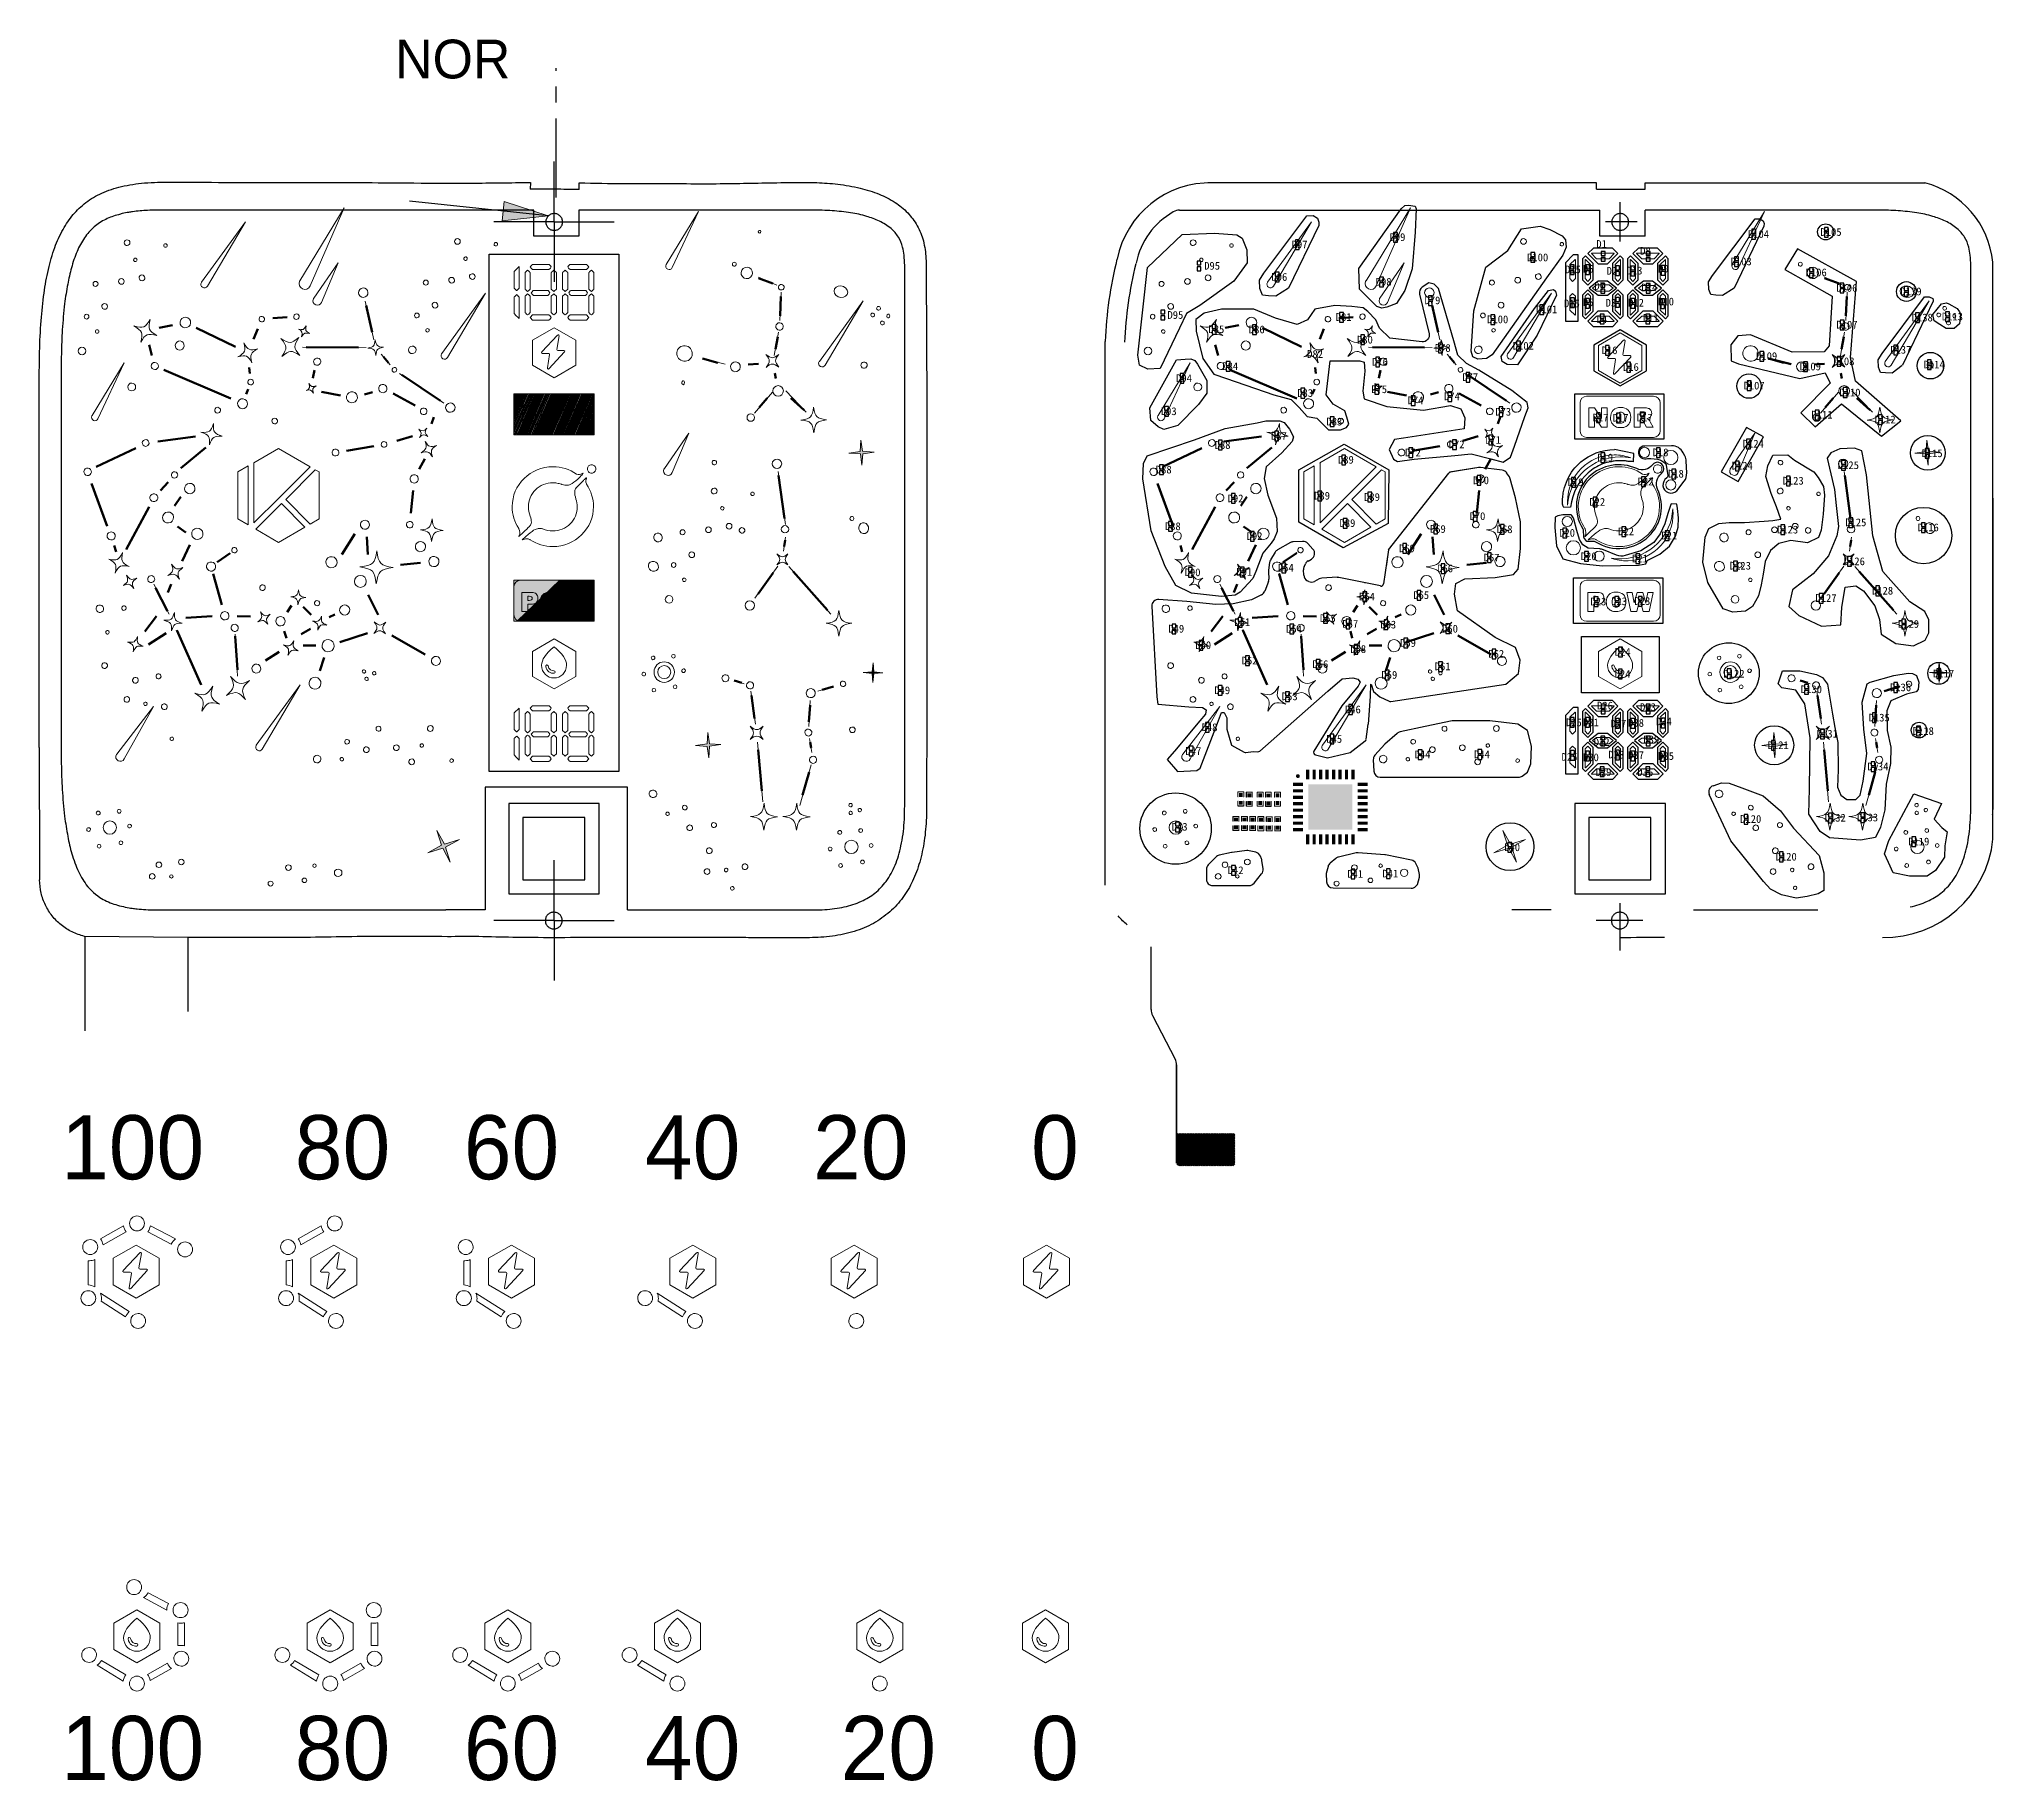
# Model space of a CAD drawing. Header units: millimetres. Extents: x -366 to 289, y -244 to 75.
# Drawn here: x -253.1 to -102.1, y -243.6 to -109 of the extents above; entities that cross this region are included whole.
import ezdxf

# ---------------------------------------------------------------- set-up
doc = ezdxf.new("R2010")
doc.units = ezdxf.units.MM
doc.header["$MEASUREMENT"] = 0
for name, pattern in [('AI-Linetype-1', [9.801, 6.125625, -1.225125, 1.225125, -1.225125]), ('AI-Linetype-12', [9.801, 6.125625, -1.225125, 1.225125, -1.225125]), ('AI-Linetype-15', [9.801, 6.125625, -1.225125, 1.225125, -1.225125]), ('AI-Linetype-16', [9.801, 6.125625, -1.225125, 1.225125, -1.225125]), ('AI-Linetype-18', [9.801, 6.125625, -1.225125, 1.225125, -1.225125]), ('AI-Linetype-2', [9.801, 6.125625, -1.225125, 1.225125, -1.225125]), ('AI-Linetype-3', [9.801, 6.125625, -1.225125, 1.225125, -1.225125]), ('AI-Linetype-4', [9.801, 6.125625, -1.225125, 1.225125, -1.225125]), ('AI-Linetype-5', [9.801, 6.125625, -1.225125, 1.225125, -1.225125]), ('AI-Linetype-6', [9.801, 6.125625, -1.225125, 1.225125, -1.225125]), ('AI-Linetype-7', [9.801, 6.125625, -1.225125, 1.225125, -1.225125]), ('AI-Linetype-8', [9.801, 6.125625, -1.225125, 1.225125, -1.225125]), ('AI-Linetype-9', [9.801, 6.125625, -1.225125, 1.225125, -1.225125]), ('CENTER', [0.6, 0.375, -0.075, 0.075, -0.075])]:
    doc.linetypes.add(name, pattern=pattern)
for name, color, linetype in [('_U+56FE_U+5C42 1', 7, 'Continuous'), ('DEFAULT_1', 7, 'CENTER'), ('TOPOVERLAY', 2, 'Continuous'), ('TOPPASTE', 8, 'Continuous'), ('TOPSOLDER', 216, 'Continuous'), ('图层1', 1, 'Continuous')]:
    doc.layers.add(name, color=color, linetype=linetype)
doc.layers.add('图层 1', color=7, linetype='Continuous', lineweight=0)
doc.styles.add('TEXTSTYLE_3', font='simfang.ttf')

msp = doc.modelspace()

# ---------------------------------------------------------------- texts
at = {"layer": '_U+56FE_U+5C42 1', "color": 7, "true_color": 0xffffff, "insert": (-225.61, -112.06), "char_height": 2.9972, "attachment_point": 7}
msp.add_mtext('\\fAcadEref|b0|i0|c0|p34;\\W1;NOR', dxfattribs=at)
at = {"layer": '_U+56FE_U+5C42 1', "color": 4, "true_color": 0x22f5ff, "char_height": 4.956, "attachment_point": 7}
for s, insert in [('\\fAcadEref|b0|i0|c0|p34;\\W1;100', (-251.43, -197.18)), ('\\fAcadEref|b0|i0|c0|p34;\\W1;80', (-233.36, -197.18)), ('\\fAcadEref|b0|i0|c0|p34;\\W1;60', (-220.3, -197.18)), ('\\fAcadEref|b0|i0|c0|p34;\\W1;40', (-206.3, -197.18)), ('\\fAcadEref|b0|i0|c0|p34;\\W1;20', (-193.3, -197.18)), ('\\fAcadEref|b0|i0|c0|p34;\\W1;0', (-176.45, -197.18))]:
    msp.add_mtext(s, dxfattribs=dict(at, insert=insert))
at = {"layer": '_U+56FE_U+5C42 1', "color": 211, "true_color": 0xff64fb, "char_height": 4.956, "attachment_point": 7}
for s, insert in [('\\fAcadEref|b0|i0|c0|p34;\\W1;100', (-251.43, -243.61)), ('\\fAcadEref|b0|i0|c0|p34;\\W1;80', (-233.36, -243.61)), ('\\fAcadEref|b0|i0|c0|p34;\\W1;60', (-220.3, -243.61)), ('\\fAcadEref|b0|i0|c0|p34;\\W1;40', (-206.3, -243.61)), ('\\fAcadEref|b0|i0|c0|p34;\\W1;20', (-191.17, -243.61)), ('\\fAcadEref|b0|i0|c0|p34;\\W1;0', (-176.45, -243.61))]:
    msp.add_mtext(s, dxfattribs=dict(at, insert=insert))
at = {"layer": '图层1', "color": 2, "char_height": 0.6, "width": 0.2831, "attachment_point": 1, "style": 'TEXTSTYLE_3'}
for s, insert in [('D104', (-121.04, -123.75)), ('D105', (-115.43, -123.59)), ('D97', (-156.31, -124.55)), ('D99', (-148.74, -123.98)), ('D1', (-132.76, -124.51)), ('D8', (-129.37, -125.05)), ('D95', (-163.07, -126.2)), ('D100', (-138.11, -125.55)), ('D15', (-135.18, -126.48)), ('D6', (-133.79, -126.43)), ('D2', (-131.96, -126.59)), ('D13', (-130.42, -126.57)), ('D9', (-127.98, -126.42)), ('D103', (-122.38, -125.86)), ('D106', (-116.58, -126.71)), ('D96', (-157.87, -127.06)), ('D98', (-149.81, -127.44)), ('D7', (-132.91, -127.76)), ('D14', (-129.27, -127.88)), ('D106', (-114.21, -127.91)), ('D139', (-109.25, -128.18)), ('D79', (-146.04, -128.87)), ('D101', (-137.41, -129.57)), ('D15', (-135.26, -129.11)), ('D5', (-133.79, -129.02)), ('D3', (-132.04, -129.06)), ('D12', (-130.3, -129.05)), ('D10', (-127.98, -128.96)), ('D95', (-165.91, -130)), ('D85', (-162.74, -131.1)), ('D86', (-159.62, -131.12)), ('D81', (-152.9, -130.16)), ('D100', (-141.2, -130.34)), ('D4', (-132.74, -130.33)), ('D11', (-129.16, -130.23)), ('D107', (-114.2, -130.75)), ('D138', (-108.38, -130.2)), ('D113', (-106.05, -130.12)), ('D80', (-151.26, -131.91)), ('D78', (-145.24, -132.55)), ('D102', (-139.22, -132.38)), ('D16', (-132.35, -132.73)), ('D137', (-110.04, -132.69)), ('D84', (-161.67, -133.96)), ('D82', (-155.11, -133.02)), ('D76', (-150.1, -133.62)), ('D16', (-130.7, -134.02)), ('D109', (-120.41, -133.18)), ('D109', (-117.03, -133.98)), ('D108', (-114.44, -133.58)), ('D114', (-107.46, -133.83)), ('D94', (-165.24, -134.89)), ('D75', (-150.16, -135.74)), ('D77', (-143.12, -134.8)), ('D107', (-121.38, -135.46)), ('D93', (-166.42, -137.44)), ('D83', (-155.88, -136.03)), ('D74', (-147.35, -136.6)), ('D74', (-144.53, -136.29)), ('D110', (-113.97, -135.99)), ('D83', (-153.62, -138.24)), ('D73', (-140.57, -137.48)), ('D17', (-133.04, -137.93)), ('D17', (-131.5, -137.95)), ('D17', (-129.63, -137.93)), ('D111', (-116.13, -137.71)), ('D112', (-111.25, -138.08)), ('D88', (-162.26, -140.05)), ('D87', (-157.91, -139.35)), ('D72', (-144.17, -140)), ('D71', (-141.35, -139.66)), ('D124', (-121.44, -139.95)), ('D88', (-166.81, -141.95)), ('D89', (-152.73, -141.19)), ('D72', (-147.54, -140.63)), ('D19', (-132.69, -141.02)), ('D18', (-128.41, -140.62)), ('D124', (-122.3, -141.65)), ('D125', (-114.09, -141.61)), ('D115', (-107.62, -140.69)), ('D70', (-142.28, -142.78)), ('D19', (-134.97, -142.93)), ('D22', (-129.56, -142.87)), ('D18', (-127.22, -142.27)), ('D123', (-118.36, -142.81)), ('D92', (-161.26, -144.18)), ('D89', (-154.57, -143.97)), ('D89', (-150.71, -144.07)), ('D22', (-133.3, -144.45)), ('D88', (-166.11, -146.33)), ('D89', (-152.61, -146.08)), ('D70', (-142.56, -145.55)), ('D125', (-113.52, -146.03)), ('D116', (-107.92, -146.42)), ('D92', (-159.79, -147.09)), ('D69', (-145.62, -146.54)), ('D68', (-140.46, -146.56)), ('D20', (-135.63, -146.84)), ('D22', (-131.07, -146.73)), ('D21', (-127.73, -147.05)), ('D123', (-118.79, -146.59)), ('D69', (-148.01, -148.04)), ('D67', (-141.47, -148.75)), ('D20', (-133.96, -148.65)), ('D21', (-129.99, -148.82)), ('D123', (-122.44, -149.38)), ('D126', (-113.63, -149.04)), ('D90', (-164.58, -149.89)), ('D91', (-160.58, -149.86)), ('D54', (-157.37, -149.54)), ('D66', (-145.06, -149.59)), ('D64', (-151.1, -151.77)), ('D65', (-146.91, -151.65)), ('D23', (-133.21, -152.15)), ('D23', (-131.61, -152.13)), ('D23', (-129.81, -152.11)), ('D127', (-115.82, -151.88)), ('D128', (-111.45, -151.31)), ('D51', (-160.73, -153.74)), ('D55', (-154.13, -153.44)), ('D57', (-152.39, -153.88)), ('D63', (-149.46, -153.93)), ('D129', (-109.44, -153.88)), ('D49', (-165.84, -154.25)), ('D50', (-163.76, -155.52)), ('D54', (-156.74, -154.27)), ('D59', (-147.93, -155.35)), ('D60', (-144.68, -154.25)), ('D52', (-160.17, -156.71)), ('D56', (-154.7, -156.99)), ('D58', (-151.78, -155.82)), ('D62', (-141.11, -156.19)), ('D24', (-131.33, -156.04)), ('D59', (-149.37, -157.82)), ('D61', (-145.25, -157.16)), ('D24', (-131.34, -157.74)), ('D122', (-122.93, -157.73)), ('D117', (-106.73, -157.72)), ('D49', (-162.29, -159.01)), ('D53', (-157.07, -159.48)), ('D130', (-116.95, -158.93)), ('D136', (-110.06, -158.78)), ('D46', (-152.19, -160.49)), ('D25', (-135.11, -161.49)), ('D31', (-133.79, -161.49)), ('D26', (-132.7, -160.19)), ('D27', (-131.66, -161.58)), ('D38', (-130.3, -161.53)), ('D33', (-129.38, -160.31)), ('D34', (-128.15, -161.42)), ('D135', (-111.71, -161.12)), ('D48', (-163.27, -161.87)), ('D45', (-153.63, -162.77)), ('D32', (-132.96, -163.01)), ('D39', (-129.12, -162.81)), ('D131', (-115.72, -162.37)), ('D118', (-108.3, -162.16)), ('D47', (-164.52, -163.7)), ('D44', (-146.81, -163.97)), ('D44', (-142.21, -163.96)), ('D25', (-135.45, -164.16)), ('D30', (-133.79, -164.19)), ('D28', (-131.84, -163.98)), ('D37', (-130.3, -164.02)), ('D35', (-127.98, -164.09)), ('D121', (-119.52, -163.25)), ('D29', (-132.82, -165.34)), ('D36', (-129.59, -165.34)), ('D134', (-111.81, -164.9)), ('D120', (-121.64, -168.96)), ('D132', (-115.11, -168.86)), ('D133', (-112.61, -168.84)), ('D43', (-165.58, -169.56)), ('D40', (-139.88, -171.14)), ('D120', (-118.9, -171.87)), ('D119', (-108.65, -170.7)), ('D42', (-161.25, -172.92)), ('D41', (-152.01, -173.2)), ('D41', (-149.29, -173.18))]:
    msp.add_mtext(s, dxfattribs=dict(at, insert=insert))

# ---------------------------------------------------------------- blocks, each defined once
blk = doc.blocks.new('block 2')
at = {"layer": '_U+56FE_U+5C42 1', "color": 2, "lineweight": 25, "true_color": 0xffff00}
blk.add_lwpolyline([(-213.78, -122.65), (-224.51, -121.51)], dxfattribs=at)
blk = doc.blocks.new('block 3')
at = {"layer": '_U+56FE_U+5C42 1', "true_color": 0xffff00}
h = blk.add_hatch(color=2, dxfattribs=at)
h.dxf.hatch_style = 2
h.paths.add_polyline_path([(-217.34, -123.03), (-213.78, -122.65), (-217.18, -121.54)])
at = {"layer": '_U+56FE_U+5C42 1', "lineweight": 0}
blk.add_lwpolyline([(-217.34, -123.03), (-213.78, -122.65), (-217.18, -121.54), (-217.18, -121.54), (-217.34, -123.03)], dxfattribs=at)
blk = doc.blocks.new('block 4')
at = {"layer": '_U+56FE_U+5C42 1', "color": 7, "lineweight": 25, "true_color": 0xffffff}
blk.add_lwpolyline([(-216.83, -175.05), (-209.83, -175.05)], dxfattribs=at)
blk = doc.blocks.new('block 5')
at = {"layer": '_U+56FE_U+5C42 1', "color": 7, "lineweight": 25, "true_color": 0xffffff}
blk.add_lwpolyline([(-215.75, -173.95), (-210.95, -173.95)], dxfattribs=at)
blk = doc.blocks.new('block 6')
at = {"layer": '_U+56FE_U+5C42 1', "color": 7, "lineweight": 25, "true_color": 0xffffff}
blk.add_lwpolyline([(-210.95, -169.15), (-215.75, -169.15)], dxfattribs=at)
blk = doc.blocks.new('block 7')
at = {"layer": '_U+56FE_U+5C42 1', "color": 7, "lineweight": 25, "true_color": 0xffffff}
blk.add_lwpolyline([(-209.83, -168.05), (-216.83, -168.05)], dxfattribs=at)
blk = doc.blocks.new('block 8')
at = {"layer": '_U+56FE_U+5C42 1', "color": 7, "lineweight": 25, "true_color": 0xffffff}
blk.add_lwpolyline([(-209.83, -175.05), (-209.83, -168.05)], dxfattribs=at)
blk = doc.blocks.new('block 9')
at = {"layer": '_U+56FE_U+5C42 1', "color": 7, "lineweight": 25, "true_color": 0xffffff}
blk.add_lwpolyline([(-210.95, -173.95), (-210.95, -169.15)], dxfattribs=at)
blk = doc.blocks.new('block 10')
at = {"layer": '_U+56FE_U+5C42 1', "color": 7, "lineweight": 25, "true_color": 0xffffff}
blk.add_lwpolyline([(-215.75, -169.15), (-215.75, -173.95)], dxfattribs=at)
blk = doc.blocks.new('block 11')
at = {"layer": '_U+56FE_U+5C42 1', "color": 7, "lineweight": 25, "true_color": 0xffffff}
blk.add_lwpolyline([(-216.83, -168.05), (-216.83, -175.05)], dxfattribs=at)
blk = doc.blocks.new('block 12')
at = {"layer": '_U+56FE_U+5C42 1', "color": 7, "lineweight": 25, "true_color": 0xffffff}
blk.add_lwpolyline([(-241.62, -184.13), (-241.62, -178.42)], dxfattribs=at)
blk = doc.blocks.new('block 13')
at = {"layer": '_U+56FE_U+5C42 1', "color": 7, "lineweight": 25, "true_color": 0xffffff}
blk.add_lwpolyline([(-249.6, -178.33), (-249.6, -185.63)], dxfattribs=at)
blk = doc.blocks.new('block 14')
at = {"layer": '_U+56FE_U+5C42 1', "color": 7, "lineweight": 25, "true_color": 0xffffff}
blk.add_lwpolyline([(-253.12, -163.74), (-253.12, -163.25)], dxfattribs=at)
blk = doc.blocks.new('block 15')
at = {"layer": '_U+56FE_U+5C42 1', "color": 7, "lineweight": 25, "true_color": 0xffffff}
blk.add_open_spline([(-242.95, -120.04), (-241.55, -120.04), (-240.15, -120.05), (-238.75, -120.05), (-237.44, -120.05), (-236.13, -120.05), (-234.81, -120.05), (-233.63, -120.05), (-232.45, -120.05), (-231.27, -120.05), (-230.13, -120.05), (-228.99, -120.06), (-227.84, -120.07), (-226.61, -120.08), (-225.38, -120.09), (-224.16, -120.1), (-222.69, -120.11), (-221.23, -120.12), (-219.76, -120.11), (-218.22, -120.1), (-216.68, -120.08), (-215.14, -120.05)], degree=3, knots=[0, 0, 0, 0, 1, 1, 1, 2, 2, 2, 3, 3, 3, 4, 4, 4, 5, 5, 5, 6, 6, 6, 7, 7, 7, 7], dxfattribs=at)
blk = doc.blocks.new('block 17')
at = {"layer": '_U+56FE_U+5C42 1', "color": 7, "lineweight": 25, "true_color": 0xffffff}
blk.add_open_spline([(-253.12, -163.25), (-253.12, -162.79), (-253.12, -162.33), (-253.12, -161.88), (-253.12, -161.42), (-253.13, -160.97), (-253.13, -160.51), (-253.13, -160.05), (-253.13, -159.6), (-253.13, -159.14)], degree=3, knots=[0, 0, 0, 0, 1, 1, 1, 2, 2, 2, 3, 3, 3, 3], dxfattribs=at)
blk = doc.blocks.new('block 19')
at = {"layer": '_U+56FE_U+5C42 1', "color": 7, "lineweight": 25, "true_color": 0xffffff}
blk.add_lwpolyline([(-241.62, -178.42), (-249.62, -178.33)], dxfattribs=at)
blk = doc.blocks.new('block 20')
at = {"layer": '_U+56FE_U+5C42 1', "color": 7, "lineweight": 25, "true_color": 0xffffff}
blk.add_open_spline([(-253.12, -163.74), (-253.12, -167.15), (-253.11, -170.56), (-253.09, -173.96)], degree=3, dxfattribs=at)
blk = doc.blocks.new('block 21')
at = {"layer": '_U+56FE_U+5C42 1', "color": 7, "lineweight": 25, "true_color": 0xffffff}
blk.add_open_spline([(-211.39, -120.6), (-212.01, -120.6), (-212.64, -120.59), (-213.27, -120.58)], degree=3, dxfattribs=at)
blk = doc.blocks.new('block 22')
at = {"layer": '_U+56FE_U+5C42 1', "color": 7, "lineweight": 25, "true_color": 0xffffff}
blk.add_open_spline([(-213.27, -120.58), (-213.9, -120.57), (-214.53, -120.57), (-215.16, -120.57)], degree=3, dxfattribs=at)
blk = doc.blocks.new('block 23')
at = {"layer": '_U+56FE_U+5C42 1', "color": 7, "lineweight": 25, "true_color": 0xffffff}
blk.add_open_spline([(-211.39, -120.6), (-211.39, -120.43), (-211.39, -120.26), (-211.39, -120.09)], degree=3, dxfattribs=at)
blk = doc.blocks.new('block 24')
at = {"layer": '_U+56FE_U+5C42 1', "color": 7, "lineweight": 25, "true_color": 0xffffff}
blk.add_open_spline([(-221.57, -178.36), (-222.69, -178.34), (-223.82, -178.34), (-224.94, -178.33), (-226.01, -178.33), (-227.08, -178.33), (-228.15, -178.35), (-229.22, -178.36), (-230.29, -178.38), (-231.37, -178.4), (-232.4, -178.41), (-233.44, -178.42), (-234.47, -178.42), (-235.6, -178.42), (-236.72, -178.42), (-237.85, -178.42), (-239.11, -178.42), (-240.37, -178.42), (-241.62, -178.42)], degree=3, knots=[0, 0, 0, 0, 1, 1, 1, 2, 2, 2, 3, 3, 3, 4, 4, 4, 5, 5, 5, 6, 6, 6, 6], dxfattribs=at)
blk = doc.blocks.new('block 25')
at = {"layer": '_U+56FE_U+5C42 1', "color": 7, "lineweight": 25, "true_color": 0xffffff}
blk.add_open_spline([(-213.36, -178.44), (-214.41, -178.43), (-215.46, -178.43), (-216.51, -178.41), (-217.39, -178.4), (-218.27, -178.37), (-219.15, -178.35), (-219.95, -178.34), (-220.76, -178.35), (-221.57, -178.36)], degree=3, knots=[0, 0, 0, 0, 1, 1, 1, 2, 2, 2, 3, 3, 3, 3], dxfattribs=at)
blk = doc.blocks.new('block 26')
at = {"layer": '_U+56FE_U+5C42 1', "color": 7, "lineweight": 25, "true_color": 0xffffff}
blk.add_lwpolyline([(-215.14, -120.05), (-215.16, -120.57)], dxfattribs=at)
blk = doc.blocks.new('block 27')
at = {"layer": '_U+56FE_U+5C42 1', "color": 7, "lineweight": 25, "true_color": 0xffffff}
blk.add_open_spline([(-211.39, -120.09), (-210.22, -120.11), (-209.06, -120.14), (-207.89, -120.14), (-206.88, -120.15), (-205.86, -120.14), (-204.85, -120.14), (-203.91, -120.14), (-202.98, -120.15), (-202.04, -120.16), (-201.21, -120.16), (-200.37, -120.15), (-199.54, -120.14), (-198.78, -120.13), (-198.03, -120.11), (-197.27, -120.1), (-196.49, -120.08), (-195.71, -120.07), (-194.93, -120.06), (-194.3, -120.06), (-193.66, -120.05), (-193.02, -120.07), (-192.48, -120.09), (-191.93, -120.13), (-191.39, -120.19), (-190.81, -120.26), (-190.23, -120.36), (-189.67, -120.5), (-189.17, -120.62), (-188.68, -120.77), (-188.2, -120.96), (-187.78, -121.14), (-187.36, -121.34), (-186.97, -121.6), (-186.62, -121.83), (-186.29, -122.1), (-185.99, -122.41), (-185.71, -122.71), (-185.46, -123.04), (-185.26, -123.4), (-185.05, -123.77), (-184.89, -124.17), (-184.78, -124.57), (-184.67, -125.02), (-184.6, -125.47), (-184.58, -125.93), (-184.55, -126.41), (-184.56, -126.9), (-184.56, -127.38), (-184.56, -127.89), (-184.56, -128.4), (-184.55, -128.91), (-184.55, -129.38), (-184.55, -129.85), (-184.54, -130.33), (-184.54, -130.73), (-184.54, -131.13), (-184.54, -131.53), (-184.53, -132), (-184.53, -132.47), (-184.53, -132.94), (-184.53, -133.54), (-184.53, -134.14), (-184.52, -134.74), (-184.52, -135.56), (-184.52, -136.38), (-184.52, -137.2), (-184.51, -138.3), (-184.51, -139.41), (-184.51, -140.52), (-184.51, -141.83), (-184.51, -143.14), (-184.51, -144.46), (-184.51, -145.59), (-184.51, -146.72), (-184.51, -147.85), (-184.51, -149.07), (-184.51, -150.28), (-184.51, -151.5), (-184.51, -152.69), (-184.51, -153.89), (-184.51, -155.09), (-184.51, -156.33), (-184.51, -157.58), (-184.52, -158.83), (-184.52, -159.85), (-184.52, -160.88), (-184.52, -161.9), (-184.52, -162.72), (-184.52, -163.54), (-184.52, -164.37), (-184.53, -165.22), (-184.53, -166.07), (-184.53, -166.92), (-184.52, -167.59), (-184.52, -168.26), (-184.54, -168.93), (-184.56, -169.53), (-184.6, -170.13), (-184.68, -170.73), (-184.76, -171.29), (-184.86, -171.85), (-185.01, -172.4), (-185.15, -172.91), (-185.32, -173.41), (-185.53, -173.89), (-185.73, -174.33), (-185.97, -174.77), (-186.25, -175.17), (-186.54, -175.58), (-186.86, -175.96), (-187.23, -176.3), (-187.61, -176.65), (-188.02, -176.96), (-188.47, -177.23), (-188.93, -177.49), (-189.42, -177.71), (-189.92, -177.88), (-190.46, -178.06), (-191.03, -178.19), (-191.59, -178.28), (-192.18, -178.37), (-192.77, -178.41), (-193.36, -178.43), (-193.98, -178.45), (-194.61, -178.44), (-195.24, -178.44), (-195.88, -178.43), (-196.53, -178.44), (-197.17, -178.44), (-197.77, -178.44), (-198.36, -178.43), (-198.95, -178.43), (-199.63, -178.43), (-200.32, -178.43), (-201, -178.42), (-201.66, -178.42), (-202.32, -178.42), (-202.99, -178.41), (-203.72, -178.41), (-204.44, -178.41), (-205.17, -178.41), (-205.92, -178.41), (-206.67, -178.41), (-207.41, -178.41), (-208.25, -178.41), (-209.08, -178.41), (-209.91, -178.42), (-211.06, -178.42), (-212.21, -178.43), (-213.36, -178.44)], degree=3, knots=[0, 0, 0, 0, 1, 1, 1, 2, 2, 2, 3, 3, 3, 4, 4, 4, 5, 5, 5, 6, 6, 6, 7, 7, 7, 8, 8, 8, 9, 9, 9, 10, 10, 10, 11, 11, 11, 12, 12, 12, 13, 13, 13, 14, 14, 14, 15, 15, 15, 16, 16, 16, 17, 17, 17, 18, 18, 18, 19, 19, 19, 20, 20, 20, 21, 21, 21, 22, 22, 22, 23, 23, 23, 24, 24, 24, 25, 25, 25, 26, 26, 26, 27, 27, 27, 28, 28, 28, 29, 29, 29, 30, 30, 30, 31, 31, 31, 32, 32, 32, 33, 33, 33, 34, 34, 34, 35, 35, 35, 36, 36, 36, 37, 37, 37, 38, 38, 38, 39, 39, 39, 40, 40, 40, 41, 41, 41, 42, 42, 42, 43, 43, 43, 44, 44, 44, 45, 45, 45, 46, 46, 46, 47, 47, 47, 48, 48, 48, 49, 49, 49, 50, 50, 50, 50], dxfattribs=at)
blk = doc.blocks.new('block 28')
at = {"layer": '_U+56FE_U+5C42 1', "color": 7, "lineweight": 25, "true_color": 0xffffff}
blk.add_open_spline([(-253.13, -159.14), (-253.13, -157.66), (-253.13, -156.19), (-253.13, -154.71), (-253.13, -153.21), (-253.13, -151.72), (-253.13, -150.22), (-253.13, -148.92), (-253.13, -147.62), (-253.13, -146.32), (-253.13, -145.07), (-253.12, -143.83), (-253.12, -142.58), (-253.12, -141.45), (-253.12, -140.33), (-253.12, -139.2), (-253.12, -138.19), (-253.12, -137.18), (-253.12, -136.17), (-253.12, -135.16), (-253.12, -134.15), (-253.09, -133.14), (-253.07, -132.34), (-253.04, -131.55), (-252.98, -130.75), (-252.92, -130.04), (-252.85, -129.33), (-252.75, -128.62), (-252.66, -128), (-252.55, -127.39), (-252.41, -126.78), (-252.28, -126.21), (-252.12, -125.64), (-251.92, -125.09), (-251.74, -124.61), (-251.53, -124.14), (-251.28, -123.69), (-251.05, -123.28), (-250.79, -122.89), (-250.49, -122.54), (-250.2, -122.2), (-249.88, -121.89), (-249.52, -121.62), (-249.14, -121.32), (-248.72, -121.08), (-248.28, -120.88), (-247.8, -120.66), (-247.29, -120.5), (-246.77, -120.38), (-246.19, -120.24), (-245.59, -120.15), (-244.98, -120.1), (-244.31, -120.04), (-243.63, -120.03), (-242.95, -120.04)], degree=3, knots=[0, 0, 0, 0, 1, 1, 1, 2, 2, 2, 3, 3, 3, 4, 4, 4, 5, 5, 5, 6, 6, 6, 7, 7, 7, 8, 8, 8, 9, 9, 9, 10, 10, 10, 11, 11, 11, 12, 12, 12, 13, 13, 13, 14, 14, 14, 15, 15, 15, 16, 16, 16, 17, 17, 17, 18, 18, 18, 18], dxfattribs=at)
blk = doc.blocks.new('block 29')
at = {"layer": '_U+56FE_U+5C42 1', "color": 7, "lineweight": 25, "true_color": 0xffffff}
blk.add_open_spline([(-249.62, -178.33), (-249.95, -178.25), (-250.28, -178.13), (-250.58, -177.98), (-250.88, -177.84), (-251.16, -177.66), (-251.42, -177.45), (-251.68, -177.24), (-251.91, -177.01), (-252.12, -176.75), (-252.32, -176.49), (-252.5, -176.21), (-252.64, -175.91), (-252.79, -175.62), (-252.9, -175.3), (-252.97, -174.98), (-253.05, -174.64), (-253.09, -174.3), (-253.09, -173.96)], degree=3, knots=[0, 0, 0, 0, 1, 1, 1, 2, 2, 2, 3, 3, 3, 4, 4, 4, 5, 5, 5, 6, 6, 6, 6], dxfattribs=at)
blk = doc.blocks.new('block 18')
at = {"layer": '_U+56FE_U+5C42 1'}
for name in ['block 28', 'block 26', 'block 22', 'block 27', 'block 21', 'block 23', 'block 20', 'block 29', 'block 19', 'block 24', 'block 25']:
    blk.add_blockref(name, (0, 0), dxfattribs=at)
blk = doc.blocks.new('block 16')
at = {"layer": '_U+56FE_U+5C42 1'}
for name in ['block 18', 'block 17']:
    blk.add_blockref(name, (0, 0), dxfattribs=at)
blk = doc.blocks.new('block 59')
at = {"layer": '_U+56FE_U+5C42 1', "lineweight": 0}
blk.add_lwpolyline([(-245.57, -230.38), (-247.35, -231.41), (-247.35, -233.46), (-245.57, -234.49), (-243.79, -233.46), (-243.79, -231.41), (-245.57, -230.38)], dxfattribs=at)
for points, knots in [([(-245.57, -233.59), (-246.11, -233.59), (-246.6, -233.18), (-246.6, -232.54), (-246.6, -232.11), (-246.26, -231.6), (-245.57, -231.02), (-244.89, -231.6), (-244.54, -232.11), (-244.54, -232.54), (-244.54, -233.18), (-245.03, -233.59), (-245.57, -233.59)], [0, 0, 0, 0, 1, 1, 1, 2, 2, 2, 3, 3, 3, 4, 4, 4, 4]), ([(-245.49, -233.1), (-245.49, -233.15), (-245.53, -233.2), (-245.58, -233.2), (-245.86, -233.22), (-246.18, -233.05), (-246.25, -232.64), (-246.26, -232.61), (-246.25, -232.58), (-246.23, -232.56), (-246.21, -232.53), (-246.19, -232.52), (-246.16, -232.52), (-246.11, -232.52), (-246.07, -232.55), (-246.06, -232.6), (-246.01, -232.91), (-245.77, -233.01), (-245.59, -233), (-245.53, -232.99), (-245.49, -233.04), (-245.49, -233.1)], [0, 0, 0, 0, 1, 1, 1, 2, 2, 2, 3, 3, 3, 4, 4, 4, 5, 5, 5, 6, 6, 6, 7, 7, 7, 7])]:
    blk.add_open_spline(points, degree=3, knots=knots, dxfattribs=at)
blk = doc.blocks.new('block 60')
at = {"layer": '_U+56FE_U+5C42 1', "lineweight": 0}
blk.add_lwpolyline([(-245.57, -230.38), (-247.35, -231.41), (-247.35, -233.46), (-245.57, -234.49), (-243.79, -233.46), (-243.79, -231.41), (-245.57, -230.38)], dxfattribs=at)
for points, knots in [([(-245.57, -233.59), (-246.11, -233.59), (-246.6, -233.18), (-246.6, -232.54), (-246.6, -232.11), (-246.26, -231.6), (-245.57, -231.02), (-244.89, -231.6), (-244.54, -232.11), (-244.54, -232.54), (-244.54, -233.18), (-245.03, -233.59), (-245.57, -233.59)], [0, 0, 0, 0, 1, 1, 1, 2, 2, 2, 3, 3, 3, 4, 4, 4, 4]), ([(-245.49, -233.1), (-245.49, -233.15), (-245.53, -233.2), (-245.58, -233.2), (-245.86, -233.22), (-246.18, -233.05), (-246.25, -232.64), (-246.26, -232.61), (-246.25, -232.58), (-246.23, -232.56), (-246.21, -232.53), (-246.19, -232.52), (-246.16, -232.52), (-246.11, -232.52), (-246.07, -232.55), (-246.06, -232.6), (-246.01, -232.91), (-245.77, -233.01), (-245.59, -233), (-245.53, -232.99), (-245.49, -233.04), (-245.49, -233.1)], [0, 0, 0, 0, 1, 1, 1, 2, 2, 2, 3, 3, 3, 4, 4, 4, 5, 5, 5, 6, 6, 6, 7, 7, 7, 7])]:
    blk.add_open_spline(points, degree=3, knots=knots, dxfattribs=at)
blk = doc.blocks.new('block 58')
at = {"layer": '_U+56FE_U+5C42 1'}
for name in ['block 59', 'block 60']:
    blk.add_blockref(name, (0, 0), dxfattribs=at)
blk = doc.blocks.new('block 57')
at = {"layer": '_U+56FE_U+5C42 1'}
blk.add_blockref('block 58', (0, 0), dxfattribs=at)
blk = doc.blocks.new('block 62')
at = {"layer": '_U+56FE_U+5C42 1', "lineweight": 0}
blk.add_open_spline([(-245.49, -233.1), (-245.49, -233.15), (-245.53, -233.2), (-245.58, -233.2), (-245.86, -233.22), (-246.18, -233.05), (-246.25, -232.64), (-246.26, -232.61), (-246.25, -232.58), (-246.23, -232.56), (-246.21, -232.53), (-246.19, -232.52), (-246.16, -232.52), (-246.11, -232.52), (-246.07, -232.55), (-246.06, -232.6), (-246.01, -232.91), (-245.77, -233.01), (-245.59, -233), (-245.53, -232.99), (-245.49, -233.04), (-245.49, -233.1)], degree=3, knots=[0, 0, 0, 0, 1, 1, 1, 2, 2, 2, 3, 3, 3, 4, 4, 4, 5, 5, 5, 6, 6, 6, 7, 7, 7, 7], dxfattribs=at)
blk = doc.blocks.new('block 61')
at = {"layer": '_U+56FE_U+5C42 1', "lineweight": 0}
blk.add_open_spline([(-245.49, -233.1), (-245.49, -233.15), (-245.53, -233.2), (-245.58, -233.2), (-245.86, -233.22), (-246.18, -233.05), (-246.25, -232.64), (-246.26, -232.61), (-246.25, -232.58), (-246.23, -232.56), (-246.21, -232.53), (-246.19, -232.52), (-246.16, -232.52), (-246.11, -232.52), (-246.07, -232.55), (-246.06, -232.6), (-246.01, -232.91), (-245.77, -233.01), (-245.59, -233), (-245.53, -232.99), (-245.49, -233.04), (-245.49, -233.1)], degree=3, knots=[0, 0, 0, 0, 1, 1, 1, 2, 2, 2, 3, 3, 3, 4, 4, 4, 5, 5, 5, 6, 6, 6, 7, 7, 7, 7], dxfattribs=at)
at = {"layer": '_U+56FE_U+5C42 1'}
blk.add_blockref('block 62', (0, 0), dxfattribs=at)
blk = doc.blocks.new('block 56')
at = {"layer": '_U+56FE_U+5C42 1'}
for name in ['block 57', 'block 61']:
    blk.add_blockref(name, (0, 0), dxfattribs=at)
blk = doc.blocks.new('block 66')
at = {"layer": '_U+56FE_U+5C42 1', "lineweight": 0}
blk.add_lwpolyline([(-230.63, -230.38), (-232.41, -231.41), (-232.41, -233.46), (-230.63, -234.49), (-228.85, -233.46), (-228.85, -231.41), (-230.63, -230.38)], dxfattribs=at)
for points, knots in [([(-230.63, -233.59), (-231.17, -233.59), (-231.66, -233.18), (-231.66, -232.54), (-231.66, -232.11), (-231.32, -231.6), (-230.63, -231.02), (-229.95, -231.6), (-229.6, -232.11), (-229.6, -232.54), (-229.6, -233.18), (-230.09, -233.59), (-230.63, -233.59)], [0, 0, 0, 0, 1, 1, 1, 2, 2, 2, 3, 3, 3, 4, 4, 4, 4]), ([(-230.55, -233.1), (-230.55, -233.15), (-230.59, -233.2), (-230.64, -233.2), (-230.92, -233.22), (-231.24, -233.05), (-231.31, -232.64), (-231.32, -232.61), (-231.31, -232.58), (-231.29, -232.56), (-231.27, -232.53), (-231.25, -232.52), (-231.22, -232.52), (-231.17, -232.52), (-231.13, -232.55), (-231.12, -232.6), (-231.07, -232.91), (-230.82, -233.01), (-230.65, -233), (-230.59, -232.99), (-230.55, -233.04), (-230.55, -233.1)], [0, 0, 0, 0, 1, 1, 1, 2, 2, 2, 3, 3, 3, 4, 4, 4, 5, 5, 5, 6, 6, 6, 7, 7, 7, 7])]:
    blk.add_open_spline(points, degree=3, knots=knots, dxfattribs=at)
blk = doc.blocks.new('block 67')
at = {"layer": '_U+56FE_U+5C42 1', "lineweight": 0}
blk.add_lwpolyline([(-230.63, -230.38), (-232.41, -231.41), (-232.41, -233.46), (-230.63, -234.49), (-228.85, -233.46), (-228.85, -231.41), (-230.63, -230.38)], dxfattribs=at)
for points, knots in [([(-230.63, -233.59), (-231.17, -233.59), (-231.66, -233.18), (-231.66, -232.54), (-231.66, -232.11), (-231.32, -231.6), (-230.63, -231.02), (-229.95, -231.6), (-229.6, -232.11), (-229.6, -232.54), (-229.6, -233.18), (-230.09, -233.59), (-230.63, -233.59)], [0, 0, 0, 0, 1, 1, 1, 2, 2, 2, 3, 3, 3, 4, 4, 4, 4]), ([(-230.55, -233.1), (-230.55, -233.15), (-230.59, -233.2), (-230.64, -233.2), (-230.92, -233.22), (-231.24, -233.05), (-231.31, -232.64), (-231.32, -232.61), (-231.31, -232.58), (-231.29, -232.56), (-231.27, -232.53), (-231.25, -232.52), (-231.22, -232.52), (-231.17, -232.52), (-231.13, -232.55), (-231.12, -232.6), (-231.07, -232.91), (-230.82, -233.01), (-230.65, -233), (-230.59, -232.99), (-230.55, -233.04), (-230.55, -233.1)], [0, 0, 0, 0, 1, 1, 1, 2, 2, 2, 3, 3, 3, 4, 4, 4, 5, 5, 5, 6, 6, 6, 7, 7, 7, 7])]:
    blk.add_open_spline(points, degree=3, knots=knots, dxfattribs=at)
blk = doc.blocks.new('block 65')
at = {"layer": '_U+56FE_U+5C42 1'}
for name in ['block 66', 'block 67']:
    blk.add_blockref(name, (0, 0), dxfattribs=at)
blk = doc.blocks.new('block 64')
at = {"layer": '_U+56FE_U+5C42 1'}
blk.add_blockref('block 65', (0, 0), dxfattribs=at)
blk = doc.blocks.new('block 69')
at = {"layer": '_U+56FE_U+5C42 1', "lineweight": 0}
blk.add_open_spline([(-230.55, -233.1), (-230.55, -233.15), (-230.59, -233.2), (-230.64, -233.2), (-230.92, -233.22), (-231.24, -233.05), (-231.31, -232.64), (-231.32, -232.61), (-231.31, -232.58), (-231.29, -232.56), (-231.27, -232.53), (-231.25, -232.52), (-231.22, -232.52), (-231.17, -232.52), (-231.13, -232.55), (-231.12, -232.6), (-231.07, -232.91), (-230.82, -233.01), (-230.65, -233), (-230.59, -232.99), (-230.55, -233.04), (-230.55, -233.1)], degree=3, knots=[0, 0, 0, 0, 1, 1, 1, 2, 2, 2, 3, 3, 3, 4, 4, 4, 5, 5, 5, 6, 6, 6, 7, 7, 7, 7], dxfattribs=at)
blk = doc.blocks.new('block 68')
at = {"layer": '_U+56FE_U+5C42 1', "lineweight": 0}
blk.add_open_spline([(-230.55, -233.1), (-230.55, -233.15), (-230.59, -233.2), (-230.64, -233.2), (-230.92, -233.22), (-231.24, -233.05), (-231.31, -232.64), (-231.32, -232.61), (-231.31, -232.58), (-231.29, -232.56), (-231.27, -232.53), (-231.25, -232.52), (-231.22, -232.52), (-231.17, -232.52), (-231.13, -232.55), (-231.12, -232.6), (-231.07, -232.91), (-230.82, -233.01), (-230.65, -233), (-230.59, -232.99), (-230.55, -233.04), (-230.55, -233.1)], degree=3, knots=[0, 0, 0, 0, 1, 1, 1, 2, 2, 2, 3, 3, 3, 4, 4, 4, 5, 5, 5, 6, 6, 6, 7, 7, 7, 7], dxfattribs=at)
at = {"layer": '_U+56FE_U+5C42 1'}
blk.add_blockref('block 69', (0, 0), dxfattribs=at)
blk = doc.blocks.new('block 63')
at = {"layer": '_U+56FE_U+5C42 1'}
for name in ['block 64', 'block 68']:
    blk.add_blockref(name, (0, 0), dxfattribs=at)
blk = doc.blocks.new('block 73')
at = {"layer": '_U+56FE_U+5C42 1', "lineweight": 0}
blk.add_lwpolyline([(-216.89, -230.38), (-218.67, -231.41), (-218.67, -233.46), (-216.89, -234.49), (-215.11, -233.46), (-215.11, -231.41), (-216.89, -230.38)], dxfattribs=at)
for points, knots in [([(-216.89, -233.59), (-217.43, -233.59), (-217.92, -233.18), (-217.92, -232.54), (-217.92, -232.11), (-217.58, -231.6), (-216.89, -231.02), (-216.21, -231.6), (-215.86, -232.11), (-215.86, -232.54), (-215.86, -233.18), (-216.35, -233.59), (-216.89, -233.59)], [0, 0, 0, 0, 1, 1, 1, 2, 2, 2, 3, 3, 3, 4, 4, 4, 4]), ([(-216.81, -233.1), (-216.81, -233.15), (-216.85, -233.2), (-216.9, -233.2), (-217.18, -233.22), (-217.5, -233.05), (-217.58, -232.64), (-217.58, -232.61), (-217.57, -232.58), (-217.55, -232.56), (-217.53, -232.53), (-217.51, -232.52), (-217.48, -232.52), (-217.43, -232.52), (-217.39, -232.55), (-217.38, -232.6), (-217.33, -232.91), (-217.09, -233.01), (-216.91, -233), (-216.85, -232.99), (-216.81, -233.04), (-216.81, -233.1)], [0, 0, 0, 0, 1, 1, 1, 2, 2, 2, 3, 3, 3, 4, 4, 4, 5, 5, 5, 6, 6, 6, 7, 7, 7, 7])]:
    blk.add_open_spline(points, degree=3, knots=knots, dxfattribs=at)
blk = doc.blocks.new('block 74')
at = {"layer": '_U+56FE_U+5C42 1', "lineweight": 0}
blk.add_lwpolyline([(-216.89, -230.38), (-218.67, -231.41), (-218.67, -233.46), (-216.89, -234.49), (-215.11, -233.46), (-215.11, -231.41), (-216.89, -230.38)], dxfattribs=at)
for points, knots in [([(-216.89, -233.59), (-217.43, -233.59), (-217.92, -233.18), (-217.92, -232.54), (-217.92, -232.11), (-217.58, -231.6), (-216.89, -231.02), (-216.21, -231.6), (-215.86, -232.11), (-215.86, -232.54), (-215.86, -233.18), (-216.35, -233.59), (-216.89, -233.59)], [0, 0, 0, 0, 1, 1, 1, 2, 2, 2, 3, 3, 3, 4, 4, 4, 4]), ([(-216.81, -233.1), (-216.81, -233.15), (-216.85, -233.2), (-216.9, -233.2), (-217.18, -233.22), (-217.5, -233.05), (-217.58, -232.64), (-217.58, -232.61), (-217.57, -232.58), (-217.55, -232.56), (-217.53, -232.53), (-217.51, -232.52), (-217.48, -232.52), (-217.43, -232.52), (-217.39, -232.55), (-217.38, -232.6), (-217.33, -232.91), (-217.09, -233.01), (-216.91, -233), (-216.85, -232.99), (-216.81, -233.04), (-216.81, -233.1)], [0, 0, 0, 0, 1, 1, 1, 2, 2, 2, 3, 3, 3, 4, 4, 4, 5, 5, 5, 6, 6, 6, 7, 7, 7, 7])]:
    blk.add_open_spline(points, degree=3, knots=knots, dxfattribs=at)
blk = doc.blocks.new('block 72')
at = {"layer": '_U+56FE_U+5C42 1'}
for name in ['block 73', 'block 74']:
    blk.add_blockref(name, (0, 0), dxfattribs=at)
blk = doc.blocks.new('block 71')
at = {"layer": '_U+56FE_U+5C42 1'}
blk.add_blockref('block 72', (0, 0), dxfattribs=at)
blk = doc.blocks.new('block 76')
at = {"layer": '_U+56FE_U+5C42 1', "lineweight": 0}
blk.add_open_spline([(-216.81, -233.1), (-216.81, -233.15), (-216.85, -233.2), (-216.9, -233.2), (-217.18, -233.22), (-217.5, -233.05), (-217.58, -232.64), (-217.58, -232.61), (-217.57, -232.58), (-217.55, -232.56), (-217.53, -232.53), (-217.51, -232.52), (-217.48, -232.52), (-217.43, -232.52), (-217.39, -232.55), (-217.38, -232.6), (-217.33, -232.91), (-217.09, -233.01), (-216.91, -233), (-216.85, -232.99), (-216.81, -233.04), (-216.81, -233.1)], degree=3, knots=[0, 0, 0, 0, 1, 1, 1, 2, 2, 2, 3, 3, 3, 4, 4, 4, 5, 5, 5, 6, 6, 6, 7, 7, 7, 7], dxfattribs=at)
blk = doc.blocks.new('block 75')
at = {"layer": '_U+56FE_U+5C42 1', "lineweight": 0}
blk.add_open_spline([(-216.81, -233.1), (-216.81, -233.15), (-216.85, -233.2), (-216.9, -233.2), (-217.18, -233.22), (-217.5, -233.05), (-217.58, -232.64), (-217.58, -232.61), (-217.57, -232.58), (-217.55, -232.56), (-217.53, -232.53), (-217.51, -232.52), (-217.48, -232.52), (-217.43, -232.52), (-217.39, -232.55), (-217.38, -232.6), (-217.33, -232.91), (-217.09, -233.01), (-216.91, -233), (-216.85, -232.99), (-216.81, -233.04), (-216.81, -233.1)], degree=3, knots=[0, 0, 0, 0, 1, 1, 1, 2, 2, 2, 3, 3, 3, 4, 4, 4, 5, 5, 5, 6, 6, 6, 7, 7, 7, 7], dxfattribs=at)
at = {"layer": '_U+56FE_U+5C42 1'}
blk.add_blockref('block 76', (0, 0), dxfattribs=at)
blk = doc.blocks.new('block 70')
at = {"layer": '_U+56FE_U+5C42 1'}
for name in ['block 71', 'block 75']:
    blk.add_blockref(name, (0, 0), dxfattribs=at)
blk = doc.blocks.new('block 80')
at = {"layer": '_U+56FE_U+5C42 1', "lineweight": 0}
blk.add_lwpolyline([(-203.79, -230.38), (-205.57, -231.41), (-205.57, -233.46), (-203.79, -234.49), (-202.01, -233.46), (-202.01, -231.41), (-203.79, -230.38)], dxfattribs=at)
for points, knots in [([(-203.79, -233.59), (-204.33, -233.59), (-204.82, -233.18), (-204.82, -232.54), (-204.82, -232.11), (-204.47, -231.6), (-203.79, -231.02), (-203.11, -231.6), (-202.76, -232.11), (-202.76, -232.54), (-202.76, -233.18), (-203.25, -233.59), (-203.79, -233.59)], [0, 0, 0, 0, 1, 1, 1, 2, 2, 2, 3, 3, 3, 4, 4, 4, 4]), ([(-203.7, -233.1), (-203.7, -233.15), (-203.75, -233.2), (-203.8, -233.2), (-204.08, -233.22), (-204.4, -233.05), (-204.47, -232.64), (-204.48, -232.61), (-204.47, -232.58), (-204.45, -232.56), (-204.43, -232.53), (-204.41, -232.52), (-204.38, -232.52), (-204.33, -232.52), (-204.29, -232.55), (-204.28, -232.6), (-204.23, -232.91), (-203.98, -233.01), (-203.81, -233), (-203.75, -232.99), (-203.7, -233.04), (-203.7, -233.1)], [0, 0, 0, 0, 1, 1, 1, 2, 2, 2, 3, 3, 3, 4, 4, 4, 5, 5, 5, 6, 6, 6, 7, 7, 7, 7])]:
    blk.add_open_spline(points, degree=3, knots=knots, dxfattribs=at)
blk = doc.blocks.new('block 81')
at = {"layer": '_U+56FE_U+5C42 1', "lineweight": 0}
blk.add_lwpolyline([(-203.79, -230.38), (-205.57, -231.41), (-205.57, -233.46), (-203.79, -234.49), (-202.01, -233.46), (-202.01, -231.41), (-203.79, -230.38)], dxfattribs=at)
for points, knots in [([(-203.79, -233.59), (-204.33, -233.59), (-204.82, -233.18), (-204.82, -232.54), (-204.82, -232.11), (-204.47, -231.6), (-203.79, -231.02), (-203.11, -231.6), (-202.76, -232.11), (-202.76, -232.54), (-202.76, -233.18), (-203.25, -233.59), (-203.79, -233.59)], [0, 0, 0, 0, 1, 1, 1, 2, 2, 2, 3, 3, 3, 4, 4, 4, 4]), ([(-203.7, -233.1), (-203.7, -233.15), (-203.75, -233.2), (-203.8, -233.2), (-204.08, -233.22), (-204.4, -233.05), (-204.47, -232.64), (-204.48, -232.61), (-204.47, -232.58), (-204.45, -232.56), (-204.43, -232.53), (-204.41, -232.52), (-204.38, -232.52), (-204.33, -232.52), (-204.29, -232.55), (-204.28, -232.6), (-204.23, -232.91), (-203.98, -233.01), (-203.81, -233), (-203.75, -232.99), (-203.7, -233.04), (-203.7, -233.1)], [0, 0, 0, 0, 1, 1, 1, 2, 2, 2, 3, 3, 3, 4, 4, 4, 5, 5, 5, 6, 6, 6, 7, 7, 7, 7])]:
    blk.add_open_spline(points, degree=3, knots=knots, dxfattribs=at)
blk = doc.blocks.new('block 79')
at = {"layer": '_U+56FE_U+5C42 1'}
for name in ['block 80', 'block 81']:
    blk.add_blockref(name, (0, 0), dxfattribs=at)
blk = doc.blocks.new('block 78')
at = {"layer": '_U+56FE_U+5C42 1'}
blk.add_blockref('block 79', (0, 0), dxfattribs=at)
blk = doc.blocks.new('block 83')
at = {"layer": '_U+56FE_U+5C42 1', "lineweight": 0}
blk.add_open_spline([(-203.7, -233.1), (-203.7, -233.15), (-203.75, -233.2), (-203.8, -233.2), (-204.08, -233.22), (-204.4, -233.05), (-204.47, -232.64), (-204.48, -232.61), (-204.47, -232.58), (-204.45, -232.56), (-204.43, -232.53), (-204.41, -232.52), (-204.38, -232.52), (-204.33, -232.52), (-204.29, -232.55), (-204.28, -232.6), (-204.23, -232.91), (-203.98, -233.01), (-203.81, -233), (-203.75, -232.99), (-203.7, -233.04), (-203.7, -233.1)], degree=3, knots=[0, 0, 0, 0, 1, 1, 1, 2, 2, 2, 3, 3, 3, 4, 4, 4, 5, 5, 5, 6, 6, 6, 7, 7, 7, 7], dxfattribs=at)
blk = doc.blocks.new('block 82')
at = {"layer": '_U+56FE_U+5C42 1', "lineweight": 0}
blk.add_open_spline([(-203.7, -233.1), (-203.7, -233.15), (-203.75, -233.2), (-203.8, -233.2), (-204.08, -233.22), (-204.4, -233.05), (-204.47, -232.64), (-204.48, -232.61), (-204.47, -232.58), (-204.45, -232.56), (-204.43, -232.53), (-204.41, -232.52), (-204.38, -232.52), (-204.33, -232.52), (-204.29, -232.55), (-204.28, -232.6), (-204.23, -232.91), (-203.98, -233.01), (-203.81, -233), (-203.75, -232.99), (-203.7, -233.04), (-203.7, -233.1)], degree=3, knots=[0, 0, 0, 0, 1, 1, 1, 2, 2, 2, 3, 3, 3, 4, 4, 4, 5, 5, 5, 6, 6, 6, 7, 7, 7, 7], dxfattribs=at)
at = {"layer": '_U+56FE_U+5C42 1'}
blk.add_blockref('block 83', (0, 0), dxfattribs=at)
blk = doc.blocks.new('block 77')
at = {"layer": '_U+56FE_U+5C42 1'}
for name in ['block 78', 'block 82']:
    blk.add_blockref(name, (0, 0), dxfattribs=at)
blk = doc.blocks.new('block 87')
at = {"layer": '_U+56FE_U+5C42 1', "lineweight": 0}
blk.add_lwpolyline([(-188.15, -230.38), (-189.93, -231.41), (-189.93, -233.46), (-188.15, -234.49), (-186.37, -233.46), (-186.37, -231.41), (-188.15, -230.38)], dxfattribs=at)
for points, knots in [([(-188.15, -233.59), (-188.69, -233.59), (-189.17, -233.18), (-189.17, -232.54), (-189.17, -232.11), (-188.83, -231.6), (-188.15, -231.02), (-187.46, -231.6), (-187.12, -232.11), (-187.12, -232.54), (-187.12, -233.18), (-187.61, -233.59), (-188.15, -233.59)], [0, 0, 0, 0, 1, 1, 1, 2, 2, 2, 3, 3, 3, 4, 4, 4, 4]), ([(-188.06, -233.1), (-188.06, -233.15), (-188.1, -233.2), (-188.15, -233.2), (-188.43, -233.22), (-188.76, -233.05), (-188.83, -232.64), (-188.83, -232.61), (-188.83, -232.58), (-188.81, -232.56), (-188.79, -232.53), (-188.76, -232.52), (-188.73, -232.52), (-188.69, -232.52), (-188.65, -232.55), (-188.64, -232.6), (-188.58, -232.91), (-188.34, -233.01), (-188.16, -233), (-188.11, -232.99), (-188.06, -233.04), (-188.06, -233.1)], [0, 0, 0, 0, 1, 1, 1, 2, 2, 2, 3, 3, 3, 4, 4, 4, 5, 5, 5, 6, 6, 6, 7, 7, 7, 7])]:
    blk.add_open_spline(points, degree=3, knots=knots, dxfattribs=at)
blk = doc.blocks.new('block 88')
at = {"layer": '_U+56FE_U+5C42 1', "lineweight": 0}
blk.add_lwpolyline([(-188.15, -230.38), (-189.93, -231.41), (-189.93, -233.46), (-188.15, -234.49), (-186.37, -233.46), (-186.37, -231.41), (-188.15, -230.38)], dxfattribs=at)
for points, knots in [([(-188.15, -233.59), (-188.69, -233.59), (-189.17, -233.18), (-189.17, -232.54), (-189.17, -232.11), (-188.83, -231.6), (-188.15, -231.02), (-187.46, -231.6), (-187.12, -232.11), (-187.12, -232.54), (-187.12, -233.18), (-187.61, -233.59), (-188.15, -233.59)], [0, 0, 0, 0, 1, 1, 1, 2, 2, 2, 3, 3, 3, 4, 4, 4, 4]), ([(-188.06, -233.1), (-188.06, -233.15), (-188.1, -233.2), (-188.15, -233.2), (-188.43, -233.22), (-188.76, -233.05), (-188.83, -232.64), (-188.83, -232.61), (-188.83, -232.58), (-188.81, -232.56), (-188.79, -232.53), (-188.76, -232.52), (-188.73, -232.52), (-188.69, -232.52), (-188.65, -232.55), (-188.64, -232.6), (-188.58, -232.91), (-188.34, -233.01), (-188.16, -233), (-188.11, -232.99), (-188.06, -233.04), (-188.06, -233.1)], [0, 0, 0, 0, 1, 1, 1, 2, 2, 2, 3, 3, 3, 4, 4, 4, 5, 5, 5, 6, 6, 6, 7, 7, 7, 7])]:
    blk.add_open_spline(points, degree=3, knots=knots, dxfattribs=at)
blk = doc.blocks.new('block 86')
at = {"layer": '_U+56FE_U+5C42 1'}
for name in ['block 87', 'block 88']:
    blk.add_blockref(name, (0, 0), dxfattribs=at)
blk = doc.blocks.new('block 85')
at = {"layer": '_U+56FE_U+5C42 1'}
blk.add_blockref('block 86', (0, 0), dxfattribs=at)
blk = doc.blocks.new('block 90')
at = {"layer": '_U+56FE_U+5C42 1', "lineweight": 0}
blk.add_open_spline([(-188.06, -233.1), (-188.06, -233.15), (-188.1, -233.2), (-188.15, -233.2), (-188.43, -233.22), (-188.76, -233.05), (-188.83, -232.64), (-188.83, -232.61), (-188.83, -232.58), (-188.81, -232.56), (-188.79, -232.53), (-188.76, -232.52), (-188.73, -232.52), (-188.69, -232.52), (-188.65, -232.55), (-188.64, -232.6), (-188.58, -232.91), (-188.34, -233.01), (-188.16, -233), (-188.11, -232.99), (-188.06, -233.04), (-188.06, -233.1)], degree=3, knots=[0, 0, 0, 0, 1, 1, 1, 2, 2, 2, 3, 3, 3, 4, 4, 4, 5, 5, 5, 6, 6, 6, 7, 7, 7, 7], dxfattribs=at)
blk = doc.blocks.new('block 89')
at = {"layer": '_U+56FE_U+5C42 1', "lineweight": 0}
blk.add_open_spline([(-188.06, -233.1), (-188.06, -233.15), (-188.1, -233.2), (-188.15, -233.2), (-188.43, -233.22), (-188.76, -233.05), (-188.83, -232.64), (-188.83, -232.61), (-188.83, -232.58), (-188.81, -232.56), (-188.79, -232.53), (-188.76, -232.52), (-188.73, -232.52), (-188.69, -232.52), (-188.65, -232.55), (-188.64, -232.6), (-188.58, -232.91), (-188.34, -233.01), (-188.16, -233), (-188.11, -232.99), (-188.06, -233.04), (-188.06, -233.1)], degree=3, knots=[0, 0, 0, 0, 1, 1, 1, 2, 2, 2, 3, 3, 3, 4, 4, 4, 5, 5, 5, 6, 6, 6, 7, 7, 7, 7], dxfattribs=at)
at = {"layer": '_U+56FE_U+5C42 1'}
blk.add_blockref('block 90', (0, 0), dxfattribs=at)
blk = doc.blocks.new('block 84')
at = {"layer": '_U+56FE_U+5C42 1'}
for name in ['block 85', 'block 89']:
    blk.add_blockref(name, (0, 0), dxfattribs=at)
blk = doc.blocks.new('block 94')
at = {"layer": '_U+56FE_U+5C42 1', "lineweight": 0}
blk.add_lwpolyline([(-175.33, -230.38), (-177.11, -231.41), (-177.11, -233.46), (-175.33, -234.49), (-173.55, -233.46), (-173.55, -231.41), (-175.33, -230.38)], dxfattribs=at)
for points, knots in [([(-175.33, -233.59), (-175.87, -233.59), (-176.36, -233.18), (-176.36, -232.54), (-176.36, -232.11), (-176.02, -231.6), (-175.33, -231.02), (-174.65, -231.6), (-174.3, -232.11), (-174.3, -232.54), (-174.3, -233.18), (-174.79, -233.59), (-175.33, -233.59)], [0, 0, 0, 0, 1, 1, 1, 2, 2, 2, 3, 3, 3, 4, 4, 4, 4]), ([(-175.25, -233.1), (-175.25, -233.15), (-175.29, -233.2), (-175.34, -233.2), (-175.62, -233.22), (-175.94, -233.05), (-176.01, -232.64), (-176.02, -232.61), (-176.01, -232.58), (-175.99, -232.56), (-175.97, -232.53), (-175.95, -232.52), (-175.92, -232.52), (-175.87, -232.52), (-175.83, -232.55), (-175.82, -232.6), (-175.77, -232.91), (-175.52, -233.01), (-175.35, -233), (-175.29, -232.99), (-175.25, -233.04), (-175.25, -233.1)], [0, 0, 0, 0, 1, 1, 1, 2, 2, 2, 3, 3, 3, 4, 4, 4, 5, 5, 5, 6, 6, 6, 7, 7, 7, 7])]:
    blk.add_open_spline(points, degree=3, knots=knots, dxfattribs=at)
blk = doc.blocks.new('block 95')
at = {"layer": '_U+56FE_U+5C42 1', "lineweight": 0}
blk.add_lwpolyline([(-175.33, -230.38), (-177.11, -231.41), (-177.11, -233.46), (-175.33, -234.49), (-173.55, -233.46), (-173.55, -231.41), (-175.33, -230.38)], dxfattribs=at)
for points, knots in [([(-175.33, -233.59), (-175.87, -233.59), (-176.36, -233.18), (-176.36, -232.54), (-176.36, -232.11), (-176.02, -231.6), (-175.33, -231.02), (-174.65, -231.6), (-174.3, -232.11), (-174.3, -232.54), (-174.3, -233.18), (-174.79, -233.59), (-175.33, -233.59)], [0, 0, 0, 0, 1, 1, 1, 2, 2, 2, 3, 3, 3, 4, 4, 4, 4]), ([(-175.25, -233.1), (-175.25, -233.15), (-175.29, -233.2), (-175.34, -233.2), (-175.62, -233.22), (-175.94, -233.05), (-176.01, -232.64), (-176.02, -232.61), (-176.01, -232.58), (-175.99, -232.56), (-175.97, -232.53), (-175.95, -232.52), (-175.92, -232.52), (-175.87, -232.52), (-175.83, -232.55), (-175.82, -232.6), (-175.77, -232.91), (-175.52, -233.01), (-175.35, -233), (-175.29, -232.99), (-175.25, -233.04), (-175.25, -233.1)], [0, 0, 0, 0, 1, 1, 1, 2, 2, 2, 3, 3, 3, 4, 4, 4, 5, 5, 5, 6, 6, 6, 7, 7, 7, 7])]:
    blk.add_open_spline(points, degree=3, knots=knots, dxfattribs=at)
blk = doc.blocks.new('block 93')
at = {"layer": '_U+56FE_U+5C42 1'}
for name in ['block 94', 'block 95']:
    blk.add_blockref(name, (0, 0), dxfattribs=at)
blk = doc.blocks.new('block 92')
at = {"layer": '_U+56FE_U+5C42 1'}
blk.add_blockref('block 93', (0, 0), dxfattribs=at)
blk = doc.blocks.new('block 97')
at = {"layer": '_U+56FE_U+5C42 1', "lineweight": 0}
blk.add_open_spline([(-175.25, -233.1), (-175.25, -233.15), (-175.29, -233.2), (-175.34, -233.2), (-175.62, -233.22), (-175.94, -233.05), (-176.01, -232.64), (-176.02, -232.61), (-176.01, -232.58), (-175.99, -232.56), (-175.97, -232.53), (-175.95, -232.52), (-175.92, -232.52), (-175.87, -232.52), (-175.83, -232.55), (-175.82, -232.6), (-175.77, -232.91), (-175.52, -233.01), (-175.35, -233), (-175.29, -232.99), (-175.25, -233.04), (-175.25, -233.1)], degree=3, knots=[0, 0, 0, 0, 1, 1, 1, 2, 2, 2, 3, 3, 3, 4, 4, 4, 5, 5, 5, 6, 6, 6, 7, 7, 7, 7], dxfattribs=at)
blk = doc.blocks.new('block 96')
at = {"layer": '_U+56FE_U+5C42 1', "lineweight": 0}
blk.add_open_spline([(-175.25, -233.1), (-175.25, -233.15), (-175.29, -233.2), (-175.34, -233.2), (-175.62, -233.22), (-175.94, -233.05), (-176.01, -232.64), (-176.02, -232.61), (-176.01, -232.58), (-175.99, -232.56), (-175.97, -232.53), (-175.95, -232.52), (-175.92, -232.52), (-175.87, -232.52), (-175.83, -232.55), (-175.82, -232.6), (-175.77, -232.91), (-175.52, -233.01), (-175.35, -233), (-175.29, -232.99), (-175.25, -233.04), (-175.25, -233.1)], degree=3, knots=[0, 0, 0, 0, 1, 1, 1, 2, 2, 2, 3, 3, 3, 4, 4, 4, 5, 5, 5, 6, 6, 6, 7, 7, 7, 7], dxfattribs=at)
at = {"layer": '_U+56FE_U+5C42 1'}
blk.add_blockref('block 97', (0, 0), dxfattribs=at)
blk = doc.blocks.new('block 91')
at = {"layer": '_U+56FE_U+5C42 1'}
for name in ['block 92', 'block 96']:
    blk.add_blockref(name, (0, 0), dxfattribs=at)
blk = doc.blocks.new('block 101')
at = {"layer": '_U+56FE_U+5C42 1', "lineweight": 0}
blk.add_lwpolyline([(-245.63, -202.19), (-247.41, -203.21), (-247.41, -205.27), (-245.63, -206.3), (-243.85, -205.27), (-243.85, -203.21), (-245.63, -202.19)], dxfattribs=at)
blk.add_open_spline([(-244.77, -204.17), (-244.77, -204.17), (-246.05, -205.56), (-246.05, -205.56), (-246.11, -205.61), (-246.2, -205.57), (-246.18, -205.49), (-246.18, -205.49), (-246, -204.37), (-246, -204.37), (-245.99, -204.33), (-246.03, -204.29), (-246.08, -204.29), (-246.08, -204.29), (-246.59, -204.29), (-246.59, -204.29), (-246.65, -204.29), (-246.69, -204.21), (-246.64, -204.16), (-246.64, -204.16), (-245.35, -202.78), (-245.35, -202.78), (-245.3, -202.72), (-245.21, -202.77), (-245.22, -202.84), (-245.22, -202.84), (-245.41, -203.96), (-245.41, -203.96), (-245.41, -204.01), (-245.38, -204.05), (-245.33, -204.05), (-245.33, -204.05), (-244.82, -204.05), (-244.82, -204.05), (-244.76, -204.05), (-244.72, -204.13), (-244.77, -204.17)], degree=3, knots=[0, 0, 0, 0, 1, 1, 1, 2, 2, 2, 3, 3, 3, 4, 4, 4, 5, 5, 5, 6, 6, 6, 7, 7, 7, 8, 8, 8, 9, 9, 9, 10, 10, 10, 11, 11, 11, 12, 12, 12, 12], dxfattribs=at)
blk = doc.blocks.new('block 103')
at = {"layer": '_U+56FE_U+5C42 1', "lineweight": 0}
blk.add_lwpolyline([(-245.63, -202.19), (-247.41, -203.21), (-247.41, -205.27), (-245.63, -206.3), (-243.85, -205.27), (-243.85, -203.21), (-245.63, -202.19)], dxfattribs=at)
blk.add_open_spline([(-244.77, -204.17), (-244.77, -204.17), (-246.05, -205.56), (-246.05, -205.56), (-246.11, -205.61), (-246.2, -205.57), (-246.18, -205.49), (-246.18, -205.49), (-246, -204.37), (-246, -204.37), (-245.99, -204.33), (-246.03, -204.29), (-246.08, -204.29), (-246.08, -204.29), (-246.59, -204.29), (-246.59, -204.29), (-246.65, -204.29), (-246.69, -204.21), (-246.64, -204.16), (-246.64, -204.16), (-245.35, -202.78), (-245.35, -202.78), (-245.3, -202.72), (-245.21, -202.77), (-245.22, -202.84), (-245.22, -202.84), (-245.41, -203.96), (-245.41, -203.96), (-245.41, -204.01), (-245.38, -204.05), (-245.33, -204.05), (-245.33, -204.05), (-244.82, -204.05), (-244.82, -204.05), (-244.76, -204.05), (-244.72, -204.13), (-244.77, -204.17)], degree=3, knots=[0, 0, 0, 0, 1, 1, 1, 2, 2, 2, 3, 3, 3, 4, 4, 4, 5, 5, 5, 6, 6, 6, 7, 7, 7, 8, 8, 8, 9, 9, 9, 10, 10, 10, 11, 11, 11, 12, 12, 12, 12], dxfattribs=at)
blk = doc.blocks.new('block 102')
at = {"layer": '_U+56FE_U+5C42 1'}
blk.add_blockref('block 103', (0, 0), dxfattribs=at)
blk = doc.blocks.new('block 100')
at = {"layer": '_U+56FE_U+5C42 1'}
for name in ['block 101', 'block 102']:
    blk.add_blockref(name, (0, 0), dxfattribs=at)
blk = doc.blocks.new('block 99')
at = {"layer": '_U+56FE_U+5C42 1'}
blk.add_blockref('block 100', (0, 0), dxfattribs=at)
blk = doc.blocks.new('block 98')
at = {"layer": '_U+56FE_U+5C42 1'}
blk.add_blockref('block 99', (0, 0), dxfattribs=at)
blk = doc.blocks.new('block 107')
at = {"layer": '_U+56FE_U+5C42 1', "lineweight": 0}
blk.add_lwpolyline([(-230.35, -202.19), (-232.13, -203.21), (-232.13, -205.27), (-230.35, -206.3), (-228.57, -205.27), (-228.57, -203.21), (-230.35, -202.19)], dxfattribs=at)
blk.add_open_spline([(-229.48, -204.17), (-229.48, -204.17), (-230.77, -205.56), (-230.77, -205.56), (-230.82, -205.61), (-230.91, -205.57), (-230.9, -205.49), (-230.9, -205.49), (-230.71, -204.37), (-230.71, -204.37), (-230.71, -204.33), (-230.74, -204.29), (-230.79, -204.29), (-230.79, -204.29), (-231.3, -204.29), (-231.3, -204.29), (-231.37, -204.29), (-231.4, -204.21), (-231.35, -204.16), (-231.35, -204.16), (-230.07, -202.78), (-230.07, -202.78), (-230.02, -202.72), (-229.92, -202.77), (-229.94, -202.84), (-229.94, -202.84), (-230.12, -203.96), (-230.12, -203.96), (-230.13, -204.01), (-230.09, -204.05), (-230.05, -204.05), (-230.05, -204.05), (-229.53, -204.05), (-229.53, -204.05), (-229.47, -204.05), (-229.43, -204.13), (-229.48, -204.17)], degree=3, knots=[0, 0, 0, 0, 1, 1, 1, 2, 2, 2, 3, 3, 3, 4, 4, 4, 5, 5, 5, 6, 6, 6, 7, 7, 7, 8, 8, 8, 9, 9, 9, 10, 10, 10, 11, 11, 11, 12, 12, 12, 12], dxfattribs=at)
blk = doc.blocks.new('block 109')
at = {"layer": '_U+56FE_U+5C42 1', "lineweight": 0}
blk.add_lwpolyline([(-230.35, -202.19), (-232.13, -203.21), (-232.13, -205.27), (-230.35, -206.3), (-228.57, -205.27), (-228.57, -203.21), (-230.35, -202.19)], dxfattribs=at)
blk.add_open_spline([(-229.48, -204.17), (-229.48, -204.17), (-230.77, -205.56), (-230.77, -205.56), (-230.82, -205.61), (-230.91, -205.57), (-230.9, -205.49), (-230.9, -205.49), (-230.71, -204.37), (-230.71, -204.37), (-230.71, -204.33), (-230.74, -204.29), (-230.79, -204.29), (-230.79, -204.29), (-231.3, -204.29), (-231.3, -204.29), (-231.37, -204.29), (-231.4, -204.21), (-231.35, -204.16), (-231.35, -204.16), (-230.07, -202.78), (-230.07, -202.78), (-230.02, -202.72), (-229.92, -202.77), (-229.94, -202.84), (-229.94, -202.84), (-230.12, -203.96), (-230.12, -203.96), (-230.13, -204.01), (-230.09, -204.05), (-230.05, -204.05), (-230.05, -204.05), (-229.53, -204.05), (-229.53, -204.05), (-229.47, -204.05), (-229.43, -204.13), (-229.48, -204.17)], degree=3, knots=[0, 0, 0, 0, 1, 1, 1, 2, 2, 2, 3, 3, 3, 4, 4, 4, 5, 5, 5, 6, 6, 6, 7, 7, 7, 8, 8, 8, 9, 9, 9, 10, 10, 10, 11, 11, 11, 12, 12, 12, 12], dxfattribs=at)
blk = doc.blocks.new('block 108')
at = {"layer": '_U+56FE_U+5C42 1'}
blk.add_blockref('block 109', (0, 0), dxfattribs=at)
blk = doc.blocks.new('block 106')
at = {"layer": '_U+56FE_U+5C42 1'}
for name in ['block 107', 'block 108']:
    blk.add_blockref(name, (0, 0), dxfattribs=at)
blk = doc.blocks.new('block 105')
at = {"layer": '_U+56FE_U+5C42 1'}
blk.add_blockref('block 106', (0, 0), dxfattribs=at)
blk = doc.blocks.new('block 104')
at = {"layer": '_U+56FE_U+5C42 1'}
blk.add_blockref('block 105', (0, 0), dxfattribs=at)
blk = doc.blocks.new('block 113')
at = {"layer": '_U+56FE_U+5C42 1', "lineweight": 0}
blk.add_lwpolyline([(-216.61, -202.19), (-218.39, -203.21), (-218.39, -205.27), (-216.61, -206.3), (-214.83, -205.27), (-214.83, -203.21), (-216.61, -202.19)], dxfattribs=at)
blk.add_open_spline([(-215.74, -204.17), (-215.74, -204.17), (-217.03, -205.56), (-217.03, -205.56), (-217.08, -205.61), (-217.17, -205.57), (-217.16, -205.49), (-217.16, -205.49), (-216.97, -204.37), (-216.97, -204.37), (-216.97, -204.33), (-217, -204.29), (-217.05, -204.29), (-217.05, -204.29), (-217.56, -204.29), (-217.56, -204.29), (-217.63, -204.29), (-217.66, -204.21), (-217.62, -204.16), (-217.62, -204.16), (-216.33, -202.78), (-216.33, -202.78), (-216.28, -202.72), (-216.19, -202.77), (-216.2, -202.84), (-216.2, -202.84), (-216.38, -203.96), (-216.38, -203.96), (-216.39, -204.01), (-216.35, -204.05), (-216.31, -204.05), (-216.31, -204.05), (-215.79, -204.05), (-215.79, -204.05), (-215.73, -204.05), (-215.69, -204.13), (-215.74, -204.17)], degree=3, knots=[0, 0, 0, 0, 1, 1, 1, 2, 2, 2, 3, 3, 3, 4, 4, 4, 5, 5, 5, 6, 6, 6, 7, 7, 7, 8, 8, 8, 9, 9, 9, 10, 10, 10, 11, 11, 11, 12, 12, 12, 12], dxfattribs=at)
blk = doc.blocks.new('block 115')
at = {"layer": '_U+56FE_U+5C42 1', "lineweight": 0}
blk.add_lwpolyline([(-216.61, -202.19), (-218.39, -203.21), (-218.39, -205.27), (-216.61, -206.3), (-214.83, -205.27), (-214.83, -203.21), (-216.61, -202.19)], dxfattribs=at)
blk.add_open_spline([(-215.74, -204.17), (-215.74, -204.17), (-217.03, -205.56), (-217.03, -205.56), (-217.08, -205.61), (-217.17, -205.57), (-217.16, -205.49), (-217.16, -205.49), (-216.97, -204.37), (-216.97, -204.37), (-216.97, -204.33), (-217, -204.29), (-217.05, -204.29), (-217.05, -204.29), (-217.56, -204.29), (-217.56, -204.29), (-217.63, -204.29), (-217.66, -204.21), (-217.62, -204.16), (-217.62, -204.16), (-216.33, -202.78), (-216.33, -202.78), (-216.28, -202.72), (-216.19, -202.77), (-216.2, -202.84), (-216.2, -202.84), (-216.38, -203.96), (-216.38, -203.96), (-216.39, -204.01), (-216.35, -204.05), (-216.31, -204.05), (-216.31, -204.05), (-215.79, -204.05), (-215.79, -204.05), (-215.73, -204.05), (-215.69, -204.13), (-215.74, -204.17)], degree=3, knots=[0, 0, 0, 0, 1, 1, 1, 2, 2, 2, 3, 3, 3, 4, 4, 4, 5, 5, 5, 6, 6, 6, 7, 7, 7, 8, 8, 8, 9, 9, 9, 10, 10, 10, 11, 11, 11, 12, 12, 12, 12], dxfattribs=at)
blk = doc.blocks.new('block 114')
at = {"layer": '_U+56FE_U+5C42 1'}
blk.add_blockref('block 115', (0, 0), dxfattribs=at)
blk = doc.blocks.new('block 112')
at = {"layer": '_U+56FE_U+5C42 1'}
for name in ['block 113', 'block 114']:
    blk.add_blockref(name, (0, 0), dxfattribs=at)
blk = doc.blocks.new('block 111')
at = {"layer": '_U+56FE_U+5C42 1'}
blk.add_blockref('block 112', (0, 0), dxfattribs=at)
blk = doc.blocks.new('block 110')
at = {"layer": '_U+56FE_U+5C42 1'}
blk.add_blockref('block 111', (0, 0), dxfattribs=at)
blk = doc.blocks.new('block 119')
at = {"layer": '_U+56FE_U+5C42 1', "lineweight": 0}
blk.add_lwpolyline([(-202.59, -202.19), (-204.37, -203.21), (-204.37, -205.27), (-202.59, -206.3), (-200.81, -205.27), (-200.81, -203.21), (-202.59, -202.19)], dxfattribs=at)
blk.add_open_spline([(-201.72, -204.17), (-201.72, -204.17), (-203.01, -205.56), (-203.01, -205.56), (-203.06, -205.61), (-203.15, -205.57), (-203.14, -205.49), (-203.14, -205.49), (-202.96, -204.37), (-202.96, -204.37), (-202.95, -204.33), (-202.99, -204.29), (-203.03, -204.29), (-203.03, -204.29), (-203.55, -204.29), (-203.55, -204.29), (-203.61, -204.29), (-203.65, -204.21), (-203.6, -204.16), (-203.6, -204.16), (-202.31, -202.78), (-202.31, -202.78), (-202.26, -202.72), (-202.17, -202.77), (-202.18, -202.84), (-202.18, -202.84), (-202.37, -203.96), (-202.37, -203.96), (-202.37, -204.01), (-202.34, -204.05), (-202.29, -204.05), (-202.29, -204.05), (-201.78, -204.05), (-201.78, -204.05), (-201.71, -204.05), (-201.68, -204.13), (-201.72, -204.17)], degree=3, knots=[0, 0, 0, 0, 1, 1, 1, 2, 2, 2, 3, 3, 3, 4, 4, 4, 5, 5, 5, 6, 6, 6, 7, 7, 7, 8, 8, 8, 9, 9, 9, 10, 10, 10, 11, 11, 11, 12, 12, 12, 12], dxfattribs=at)
blk = doc.blocks.new('block 121')
at = {"layer": '_U+56FE_U+5C42 1', "lineweight": 0}
blk.add_lwpolyline([(-202.59, -202.19), (-204.37, -203.21), (-204.37, -205.27), (-202.59, -206.3), (-200.81, -205.27), (-200.81, -203.21), (-202.59, -202.19)], dxfattribs=at)
blk.add_open_spline([(-201.72, -204.17), (-201.72, -204.17), (-203.01, -205.56), (-203.01, -205.56), (-203.06, -205.61), (-203.15, -205.57), (-203.14, -205.49), (-203.14, -205.49), (-202.96, -204.37), (-202.96, -204.37), (-202.95, -204.33), (-202.99, -204.29), (-203.03, -204.29), (-203.03, -204.29), (-203.55, -204.29), (-203.55, -204.29), (-203.61, -204.29), (-203.65, -204.21), (-203.6, -204.16), (-203.6, -204.16), (-202.31, -202.78), (-202.31, -202.78), (-202.26, -202.72), (-202.17, -202.77), (-202.18, -202.84), (-202.18, -202.84), (-202.37, -203.96), (-202.37, -203.96), (-202.37, -204.01), (-202.34, -204.05), (-202.29, -204.05), (-202.29, -204.05), (-201.78, -204.05), (-201.78, -204.05), (-201.71, -204.05), (-201.68, -204.13), (-201.72, -204.17)], degree=3, knots=[0, 0, 0, 0, 1, 1, 1, 2, 2, 2, 3, 3, 3, 4, 4, 4, 5, 5, 5, 6, 6, 6, 7, 7, 7, 8, 8, 8, 9, 9, 9, 10, 10, 10, 11, 11, 11, 12, 12, 12, 12], dxfattribs=at)
blk = doc.blocks.new('block 120')
at = {"layer": '_U+56FE_U+5C42 1'}
blk.add_blockref('block 121', (0, 0), dxfattribs=at)
blk = doc.blocks.new('block 118')
at = {"layer": '_U+56FE_U+5C42 1'}
for name in ['block 119', 'block 120']:
    blk.add_blockref(name, (0, 0), dxfattribs=at)
blk = doc.blocks.new('block 117')
at = {"layer": '_U+56FE_U+5C42 1'}
blk.add_blockref('block 118', (0, 0), dxfattribs=at)
blk = doc.blocks.new('block 116')
at = {"layer": '_U+56FE_U+5C42 1'}
blk.add_blockref('block 117', (0, 0), dxfattribs=at)
blk = doc.blocks.new('block 125')
at = {"layer": '_U+56FE_U+5C42 1', "lineweight": 0}
blk.add_lwpolyline([(-190.13, -202.19), (-191.9, -203.21), (-191.9, -205.27), (-190.13, -206.3), (-188.35, -205.27), (-188.35, -203.21), (-190.13, -202.19)], dxfattribs=at)
blk.add_open_spline([(-189.26, -204.17), (-189.26, -204.17), (-190.55, -205.56), (-190.55, -205.56), (-190.6, -205.61), (-190.69, -205.57), (-190.68, -205.49), (-190.68, -205.49), (-190.49, -204.37), (-190.49, -204.37), (-190.49, -204.33), (-190.52, -204.29), (-190.57, -204.29), (-190.57, -204.29), (-191.08, -204.29), (-191.08, -204.29), (-191.14, -204.29), (-191.18, -204.21), (-191.13, -204.16), (-191.13, -204.16), (-189.84, -202.78), (-189.84, -202.78), (-189.79, -202.72), (-189.7, -202.77), (-189.72, -202.84), (-189.72, -202.84), (-189.9, -203.96), (-189.9, -203.96), (-189.91, -204.01), (-189.87, -204.05), (-189.82, -204.05), (-189.82, -204.05), (-189.31, -204.05), (-189.31, -204.05), (-189.25, -204.05), (-189.21, -204.13), (-189.26, -204.17)], degree=3, knots=[0, 0, 0, 0, 1, 1, 1, 2, 2, 2, 3, 3, 3, 4, 4, 4, 5, 5, 5, 6, 6, 6, 7, 7, 7, 8, 8, 8, 9, 9, 9, 10, 10, 10, 11, 11, 11, 12, 12, 12, 12], dxfattribs=at)
blk = doc.blocks.new('block 127')
at = {"layer": '_U+56FE_U+5C42 1', "lineweight": 0}
blk.add_lwpolyline([(-190.13, -202.19), (-191.9, -203.21), (-191.9, -205.27), (-190.13, -206.3), (-188.35, -205.27), (-188.35, -203.21), (-190.13, -202.19)], dxfattribs=at)
blk.add_open_spline([(-189.26, -204.17), (-189.26, -204.17), (-190.55, -205.56), (-190.55, -205.56), (-190.6, -205.61), (-190.69, -205.57), (-190.68, -205.49), (-190.68, -205.49), (-190.49, -204.37), (-190.49, -204.37), (-190.49, -204.33), (-190.52, -204.29), (-190.57, -204.29), (-190.57, -204.29), (-191.08, -204.29), (-191.08, -204.29), (-191.14, -204.29), (-191.18, -204.21), (-191.13, -204.16), (-191.13, -204.16), (-189.84, -202.78), (-189.84, -202.78), (-189.79, -202.72), (-189.7, -202.77), (-189.72, -202.84), (-189.72, -202.84), (-189.9, -203.96), (-189.9, -203.96), (-189.91, -204.01), (-189.87, -204.05), (-189.82, -204.05), (-189.82, -204.05), (-189.31, -204.05), (-189.31, -204.05), (-189.25, -204.05), (-189.21, -204.13), (-189.26, -204.17)], degree=3, knots=[0, 0, 0, 0, 1, 1, 1, 2, 2, 2, 3, 3, 3, 4, 4, 4, 5, 5, 5, 6, 6, 6, 7, 7, 7, 8, 8, 8, 9, 9, 9, 10, 10, 10, 11, 11, 11, 12, 12, 12, 12], dxfattribs=at)
blk = doc.blocks.new('block 126')
at = {"layer": '_U+56FE_U+5C42 1'}
blk.add_blockref('block 127', (0, 0), dxfattribs=at)
blk = doc.blocks.new('block 124')
at = {"layer": '_U+56FE_U+5C42 1'}
for name in ['block 125', 'block 126']:
    blk.add_blockref(name, (0, 0), dxfattribs=at)
blk = doc.blocks.new('block 123')
at = {"layer": '_U+56FE_U+5C42 1'}
blk.add_blockref('block 124', (0, 0), dxfattribs=at)
blk = doc.blocks.new('block 122')
at = {"layer": '_U+56FE_U+5C42 1'}
blk.add_blockref('block 123', (0, 0), dxfattribs=at)
blk = doc.blocks.new('block 131')
at = {"layer": '_U+56FE_U+5C42 1', "lineweight": 0}
blk.add_lwpolyline([(-175.26, -202.19), (-177.04, -203.21), (-177.04, -205.27), (-175.26, -206.3), (-173.48, -205.27), (-173.48, -203.21), (-175.26, -202.19)], dxfattribs=at)
blk.add_open_spline([(-174.39, -204.17), (-174.39, -204.17), (-175.68, -205.56), (-175.68, -205.56), (-175.73, -205.61), (-175.82, -205.57), (-175.81, -205.49), (-175.81, -205.49), (-175.63, -204.37), (-175.63, -204.37), (-175.62, -204.33), (-175.66, -204.29), (-175.7, -204.29), (-175.7, -204.29), (-176.21, -204.29), (-176.21, -204.29), (-176.28, -204.29), (-176.31, -204.21), (-176.27, -204.16), (-176.27, -204.16), (-174.98, -202.78), (-174.98, -202.78), (-174.93, -202.72), (-174.84, -202.77), (-174.85, -202.84), (-174.85, -202.84), (-175.03, -203.96), (-175.03, -203.96), (-175.04, -204.01), (-175.01, -204.05), (-174.96, -204.05), (-174.96, -204.05), (-174.45, -204.05), (-174.45, -204.05), (-174.38, -204.05), (-174.35, -204.13), (-174.39, -204.17)], degree=3, knots=[0, 0, 0, 0, 1, 1, 1, 2, 2, 2, 3, 3, 3, 4, 4, 4, 5, 5, 5, 6, 6, 6, 7, 7, 7, 8, 8, 8, 9, 9, 9, 10, 10, 10, 11, 11, 11, 12, 12, 12, 12], dxfattribs=at)
blk = doc.blocks.new('block 133')
at = {"layer": '_U+56FE_U+5C42 1', "lineweight": 0}
blk.add_lwpolyline([(-175.26, -202.19), (-177.04, -203.21), (-177.04, -205.27), (-175.26, -206.3), (-173.48, -205.27), (-173.48, -203.21), (-175.26, -202.19)], dxfattribs=at)
blk.add_open_spline([(-174.39, -204.17), (-174.39, -204.17), (-175.68, -205.56), (-175.68, -205.56), (-175.73, -205.61), (-175.82, -205.57), (-175.81, -205.49), (-175.81, -205.49), (-175.63, -204.37), (-175.63, -204.37), (-175.62, -204.33), (-175.66, -204.29), (-175.7, -204.29), (-175.7, -204.29), (-176.21, -204.29), (-176.21, -204.29), (-176.28, -204.29), (-176.31, -204.21), (-176.27, -204.16), (-176.27, -204.16), (-174.98, -202.78), (-174.98, -202.78), (-174.93, -202.72), (-174.84, -202.77), (-174.85, -202.84), (-174.85, -202.84), (-175.03, -203.96), (-175.03, -203.96), (-175.04, -204.01), (-175.01, -204.05), (-174.96, -204.05), (-174.96, -204.05), (-174.45, -204.05), (-174.45, -204.05), (-174.38, -204.05), (-174.35, -204.13), (-174.39, -204.17)], degree=3, knots=[0, 0, 0, 0, 1, 1, 1, 2, 2, 2, 3, 3, 3, 4, 4, 4, 5, 5, 5, 6, 6, 6, 7, 7, 7, 8, 8, 8, 9, 9, 9, 10, 10, 10, 11, 11, 11, 12, 12, 12, 12], dxfattribs=at)
blk = doc.blocks.new('block 132')
at = {"layer": '_U+56FE_U+5C42 1'}
blk.add_blockref('block 133', (0, 0), dxfattribs=at)
blk = doc.blocks.new('block 130')
at = {"layer": '_U+56FE_U+5C42 1'}
for name in ['block 131', 'block 132']:
    blk.add_blockref(name, (0, 0), dxfattribs=at)
blk = doc.blocks.new('block 129')
at = {"layer": '_U+56FE_U+5C42 1'}
blk.add_blockref('block 130', (0, 0), dxfattribs=at)
blk = doc.blocks.new('block 128')
at = {"layer": '_U+56FE_U+5C42 1'}
blk.add_blockref('block 129', (0, 0), dxfattribs=at)
blk = doc.blocks.new('block 134')
at = {"layer": '_U+56FE_U+5C42 1', "color": 7, "lineweight": 25, "true_color": 0xffffff}
blk.add_open_spline([(-212.69, -177.11), (-212.69, -177.03), (-212.71, -176.94), (-212.74, -176.86), (-212.77, -176.79), (-212.82, -176.71), (-212.88, -176.65), (-212.94, -176.59), (-213.01, -176.55), (-213.09, -176.51), (-213.17, -176.48), (-213.26, -176.46), (-213.35, -176.46)], degree=3, knots=[0, 0, 0, 0, 1, 1, 1, 2, 2, 2, 3, 3, 3, 4, 4, 4, 4], dxfattribs=at)
blk = doc.blocks.new('block 135')
at = {"layer": '_U+56FE_U+5C42 1', "color": 7, "lineweight": 25, "true_color": 0xffffff}
blk.add_open_spline([(-213.35, -177.75), (-213.26, -177.75), (-213.17, -177.74), (-213.09, -177.7), (-213.01, -177.67), (-212.94, -177.62), (-212.88, -177.56), (-212.82, -177.5), (-212.77, -177.43), (-212.74, -177.35), (-212.71, -177.28), (-212.69, -177.19), (-212.69, -177.11)], degree=3, knots=[0, 0, 0, 0, 1, 1, 1, 2, 2, 2, 3, 3, 3, 4, 4, 4, 4], dxfattribs=at)
blk = doc.blocks.new('block 136')
at = {"layer": '_U+56FE_U+5C42 1', "color": 7, "lineweight": 25, "true_color": 0xffffff}
blk.add_open_spline([(-214, -177.1), (-214, -177.19), (-213.99, -177.27), (-213.95, -177.35), (-213.92, -177.43), (-213.87, -177.5), (-213.81, -177.56), (-213.76, -177.62), (-213.68, -177.67), (-213.61, -177.7), (-213.53, -177.74), (-213.44, -177.75), (-213.35, -177.75)], degree=3, knots=[0, 0, 0, 0, 1, 1, 1, 2, 2, 2, 3, 3, 3, 4, 4, 4, 4], dxfattribs=at)
blk = doc.blocks.new('block 137')
at = {"layer": '_U+56FE_U+5C42 1', "color": 7, "lineweight": 25, "true_color": 0xffffff}
blk.add_open_spline([(-213.35, -176.46), (-213.43, -176.46), (-213.52, -176.48), (-213.6, -176.51), (-213.68, -176.54), (-213.75, -176.59), (-213.81, -176.65), (-213.87, -176.71), (-213.92, -176.78), (-213.95, -176.86), (-213.98, -176.94), (-214, -177.02), (-214, -177.1)], degree=3, knots=[0, 0, 0, 0, 1, 1, 1, 2, 2, 2, 3, 3, 3, 4, 4, 4, 4], dxfattribs=at)
blk = doc.blocks.new('block 138')
at = {"layer": '_U+56FE_U+5C42 1', "color": 7, "lineweight": 25, "true_color": 0xffffff}
blk.add_open_spline([(-213.31, -122.46), (-213.4, -122.47), (-213.49, -122.48), (-213.57, -122.52), (-213.65, -122.55), (-213.72, -122.6), (-213.78, -122.66), (-213.84, -122.72), (-213.89, -122.79), (-213.92, -122.86), (-213.95, -122.94), (-213.97, -123.03), (-213.97, -123.11)], degree=3, knots=[0, 0, 0, 0, 1, 1, 1, 2, 2, 2, 3, 3, 3, 4, 4, 4, 4], dxfattribs=at)
blk = doc.blocks.new('block 139')
at = {"layer": '_U+56FE_U+5C42 1', "color": 7, "lineweight": 25, "true_color": 0xffffff}
blk.add_open_spline([(-212.66, -123.12), (-212.66, -123.03), (-212.68, -122.95), (-212.71, -122.87), (-212.74, -122.79), (-212.79, -122.72), (-212.85, -122.66), (-212.91, -122.6), (-212.98, -122.55), (-213.06, -122.52), (-213.14, -122.48), (-213.23, -122.47), (-213.31, -122.46)], degree=3, knots=[0, 0, 0, 0, 1, 1, 1, 2, 2, 2, 3, 3, 3, 4, 4, 4, 4], dxfattribs=at)
blk = doc.blocks.new('block 140')
at = {"layer": '_U+56FE_U+5C42 1', "color": 7, "lineweight": 25, "true_color": 0xffffff}
blk.add_open_spline([(-213.32, -123.76), (-213.23, -123.76), (-213.14, -123.74), (-213.06, -123.71), (-212.98, -123.68), (-212.91, -123.63), (-212.85, -123.57), (-212.79, -123.51), (-212.75, -123.44), (-212.71, -123.36), (-212.68, -123.28), (-212.66, -123.2), (-212.66, -123.12)], degree=3, knots=[0, 0, 0, 0, 1, 1, 1, 2, 2, 2, 3, 3, 3, 4, 4, 4, 4], dxfattribs=at)
blk = doc.blocks.new('block 141')
at = {"layer": '_U+56FE_U+5C42 1', "color": 7, "lineweight": 25, "true_color": 0xffffff}
blk.add_open_spline([(-213.97, -123.11), (-213.97, -123.19), (-213.95, -123.28), (-213.92, -123.36), (-213.89, -123.44), (-213.84, -123.51), (-213.78, -123.57), (-213.72, -123.63), (-213.65, -123.68), (-213.57, -123.71), (-213.49, -123.74), (-213.4, -123.76), (-213.32, -123.76)], degree=3, knots=[0, 0, 0, 0, 1, 1, 1, 2, 2, 2, 3, 3, 3, 4, 4, 4, 4], dxfattribs=at)
blk = doc.blocks.new('block 142')
at = {"layer": '_U+56FE_U+5C42 1', "color": 7, "linetype": 'AI-Linetype-1', "lineweight": 25, "true_color": 0xffffff}
blk.add_lwpolyline([(-213.15, -121.23), (-213.15, -111.23)], dxfattribs=at)
blk = doc.blocks.new('block 143')
at = {"layer": '_U+56FE_U+5C42 1', "color": 4, "lineweight": 25, "true_color": 0x00ffff}
blk.add_lwpolyline([(-243.43, -176.28), (-241.75, -176.28)], dxfattribs=at)
blk = doc.blocks.new('block 144')
at = {"layer": '_U+56FE_U+5C42 1', "color": 4, "lineweight": 25, "true_color": 0x00ffff}
blk.add_lwpolyline([(-207.65, -166.79), (-218.65, -166.79)], dxfattribs=at)
blk = doc.blocks.new('block 145')
at = {"layer": '_U+56FE_U+5C42 1', "color": 40, "lineweight": 25, "true_color": 0xffbf00}
blk.add_lwpolyline([(-208.33, -165.6), (-218.33, -165.6)], dxfattribs=at)
blk = doc.blocks.new('block 146')
at = {"layer": '_U+56FE_U+5C42 1', "color": 4, "lineweight": 25, "true_color": 0x00ffff}
blk.add_lwpolyline([(-207.65, -176.29), (-207.65, -166.79)], dxfattribs=at)
blk = doc.blocks.new('block 147')
at = {"layer": '_U+56FE_U+5C42 1', "color": 40, "lineweight": 25, "true_color": 0xffbf00}
blk.add_lwpolyline([(-208.33, -125.6), (-208.33, -165.6)], dxfattribs=at)
blk = doc.blocks.new('block 148')
at = {"layer": '_U+56FE_U+5C42 1', "color": 4, "lineweight": 25, "true_color": 0x00ffff}
blk.add_lwpolyline([(-211.4, -122.2), (-211.4, -124.2)], dxfattribs=at)
blk = doc.blocks.new('block 149')
at = {"layer": '_U+56FE_U+5C42 1', "color": 4, "lineweight": 25, "true_color": 0x00ffff}
blk.add_lwpolyline([(-214.9, -124.2), (-214.9, -122.2)], dxfattribs=at)
blk = doc.blocks.new('block 150')
at = {"layer": '_U+56FE_U+5C42 1', "color": 40, "lineweight": 25, "true_color": 0xffbf00}
blk.add_lwpolyline([(-218.33, -165.6), (-218.33, -125.6)], dxfattribs=at)
blk = doc.blocks.new('block 151')
at = {"layer": '_U+56FE_U+5C42 1', "color": 4, "lineweight": 25, "true_color": 0x00ffff}
blk.add_lwpolyline([(-218.65, -166.79), (-218.65, -176.28)], dxfattribs=at)
blk = doc.blocks.new('block 152')
at = {"layer": '_U+56FE_U+5C42 1', "color": 40, "lineweight": 25, "true_color": 0xffbf00}
blk.add_lwpolyline([(-218.33, -125.6), (-208.33, -125.6)], dxfattribs=at)
blk = doc.blocks.new('block 153')
at = {"layer": '_U+56FE_U+5C42 1', "color": 4, "lineweight": 25, "true_color": 0x00ffff}
blk.add_lwpolyline([(-211.4, -124.2), (-214.9, -124.2)], dxfattribs=at)
blk = doc.blocks.new('block 154')
at = {"layer": '_U+56FE_U+5C42 1', "color": 4, "lineweight": 25, "true_color": 0x00ffff}
blk.add_lwpolyline([(-241.24, -122.2), (-243.43, -122.2)], dxfattribs=at)
blk = doc.blocks.new('block 155')
at = {"layer": '_U+56FE_U+5C42 1', "color": 4, "lineweight": 25, "true_color": 0x00ffff}
blk.add_open_spline([(-218.65, -176.28), (-219.66, -176.28), (-220.67, -176.28), (-221.69, -176.29)], degree=3, dxfattribs=at)
blk = doc.blocks.new('block 156')
at = {"layer": '_U+56FE_U+5C42 1', "color": 4, "lineweight": 25, "true_color": 0x00ffff}
blk.add_open_spline([(-245.94, -176.16), (-245.81, -176.18), (-245.68, -176.19), (-245.56, -176.21)], degree=3, dxfattribs=at)
blk = doc.blocks.new('block 157')
at = {"layer": '_U+56FE_U+5C42 1', "color": 4, "lineweight": 25, "true_color": 0x00ffff}
blk.add_open_spline([(-246.21, -122.37), (-246.38, -122.4), (-246.54, -122.43), (-246.7, -122.47)], degree=3, dxfattribs=at)
blk = doc.blocks.new('block 158')
at = {"layer": '_U+56FE_U+5C42 1', "color": 4, "lineweight": 25, "true_color": 0x00ffff}
blk.add_open_spline([(-249.37, -174.49), (-249.27, -174.6), (-249.17, -174.71), (-249.06, -174.82)], degree=3, dxfattribs=at)
blk = doc.blocks.new('block 159')
at = {"layer": '_U+56FE_U+5C42 1', "color": 4, "lineweight": 25, "true_color": 0x00ffff}
blk.add_open_spline([(-241.75, -176.28), (-241.35, -176.28), (-240.95, -176.28), (-240.55, -176.28), (-239.83, -176.28), (-239.11, -176.29), (-238.4, -176.29), (-237.75, -176.29), (-237.11, -176.29), (-236.46, -176.29), (-235.84, -176.29), (-235.21, -176.29), (-234.58, -176.29), (-233.98, -176.29), (-233.38, -176.29), (-232.78, -176.29), (-232.09, -176.29), (-231.4, -176.29), (-230.71, -176.29), (-230.15, -176.29), (-229.59, -176.29), (-229.03, -176.29), (-228.48, -176.29), (-227.94, -176.29), (-227.39, -176.29), (-226.65, -176.29), (-225.9, -176.29), (-225.16, -176.29), (-224, -176.28), (-222.85, -176.29), (-221.69, -176.29)], degree=3, knots=[0, 0, 0, 0, 1, 1, 1, 2, 2, 2, 3, 3, 3, 4, 4, 4, 5, 5, 5, 6, 6, 6, 7, 7, 7, 8, 8, 8, 9, 9, 9, 10, 10, 10, 10], dxfattribs=at)
blk = doc.blocks.new('block 160')
at = {"layer": '_U+56FE_U+5C42 1', "color": 4, "lineweight": 25, "true_color": 0x00ffff}
blk.add_open_spline([(-207.65, -176.29), (-207.49, -176.29), (-207.33, -176.29), (-207.17, -176.29), (-206.28, -176.29), (-205.4, -176.29), (-204.52, -176.29), (-203.75, -176.28), (-202.97, -176.28), (-202.2, -176.28), (-201.46, -176.28), (-200.73, -176.28), (-199.99, -176.29), (-199.34, -176.29), (-198.7, -176.29), (-198.05, -176.29), (-197.42, -176.29), (-196.79, -176.28), (-196.17, -176.28), (-195.48, -176.29), (-194.79, -176.29), (-194.11, -176.29), (-193.54, -176.29), (-192.96, -176.3), (-192.39, -176.26), (-191.89, -176.23), (-191.39, -176.16), (-190.89, -176.05), (-190.44, -175.95), (-189.99, -175.81), (-189.57, -175.62), (-189.2, -175.45), (-188.84, -175.24), (-188.52, -174.98), (-188.19, -174.72), (-187.9, -174.41), (-187.66, -174.08), (-187.37, -173.69), (-187.15, -173.27), (-186.96, -172.83), (-186.76, -172.35), (-186.62, -171.85), (-186.51, -171.33), (-186.38, -170.74), (-186.3, -170.13), (-186.26, -169.53), (-186.22, -168.85), (-186.22, -168.16), (-186.22, -167.48), (-186.22, -166.72), (-186.22, -165.96), (-186.22, -165.2), (-186.22, -164.35), (-186.22, -163.5), (-186.22, -162.65), (-186.22, -161.73), (-186.22, -160.81), (-186.22, -159.89), (-186.22, -158.94), (-186.22, -157.99), (-186.22, -157.04), (-186.22, -156.1), (-186.22, -155.16), (-186.22, -154.22), (-186.22, -153.31), (-186.22, -152.41), (-186.22, -151.5), (-186.22, -150.63), (-186.22, -149.77), (-186.22, -148.9), (-186.22, -148.08), (-186.22, -147.26), (-186.22, -146.44), (-186.22, -145.67), (-186.22, -144.9), (-186.22, -144.13), (-186.22, -143.41), (-186.22, -142.7), (-186.22, -141.98), (-186.22, -141.32), (-186.22, -140.67), (-186.22, -140.01), (-186.22, -139.4), (-186.22, -138.8), (-186.22, -138.2), (-186.22, -137.64), (-186.22, -137.08), (-186.22, -136.52), (-186.22, -136), (-186.22, -135.49), (-186.22, -134.97), (-186.22, -134.48), (-186.22, -134), (-186.22, -133.52), (-186.22, -133.06), (-186.22, -132.61), (-186.22, -132.15), (-186.22, -131.72), (-186.22, -131.3), (-186.22, -130.87), (-186.22, -130.48), (-186.22, -130.09), (-186.22, -129.69), (-186.22, -129.32), (-186.22, -128.94), (-186.22, -128.56), (-186.22, -128.19), (-186.22, -127.82), (-186.22, -127.45), (-186.22, -127.12), (-186.21, -126.79), (-186.22, -126.46), (-186.23, -126.2), (-186.24, -125.94), (-186.27, -125.68), (-186.29, -125.47), (-186.32, -125.26), (-186.38, -125.05), (-186.45, -124.78), (-186.56, -124.52), (-186.71, -124.28), (-186.86, -124.03), (-187.06, -123.81), (-187.28, -123.62), (-187.55, -123.39), (-187.86, -123.21), (-188.18, -123.05), (-188.5, -122.9), (-188.82, -122.78), (-189.16, -122.68), (-189.56, -122.56), (-189.98, -122.47), (-190.4, -122.41), (-190.87, -122.33), (-191.35, -122.28), (-191.83, -122.25), (-192.34, -122.21), (-192.84, -122.2), (-193.35, -122.2), (-193.94, -122.2), (-194.52, -122.2), (-195.11, -122.2), (-195.73, -122.2), (-196.35, -122.2), (-196.97, -122.2), (-197.52, -122.2), (-198.07, -122.2), (-198.62, -122.2), (-199.24, -122.2), (-199.86, -122.2), (-200.48, -122.2), (-201.17, -122.2), (-201.86, -122.2), (-202.54, -122.2), (-203.29, -122.2), (-204.03, -122.2), (-204.77, -122.2), (-205.62, -122.2), (-206.46, -122.2), (-207.31, -122.2), (-208.23, -122.2), (-209.16, -122.2), (-210.08, -122.2), (-210.52, -122.2), (-210.96, -122.2), (-211.4, -122.2)], degree=3, knots=[0, 0, 0, 0, 1, 1, 1, 2, 2, 2, 3, 3, 3, 4, 4, 4, 5, 5, 5, 6, 6, 6, 7, 7, 7, 8, 8, 8, 9, 9, 9, 10, 10, 10, 11, 11, 11, 12, 12, 12, 13, 13, 13, 14, 14, 14, 15, 15, 15, 16, 16, 16, 17, 17, 17, 18, 18, 18, 19, 19, 19, 20, 20, 20, 21, 21, 21, 22, 22, 22, 23, 23, 23, 24, 24, 24, 25, 25, 25, 26, 26, 26, 27, 27, 27, 28, 28, 28, 29, 29, 29, 30, 30, 30, 31, 31, 31, 32, 32, 32, 33, 33, 33, 34, 34, 34, 35, 35, 35, 36, 36, 36, 37, 37, 37, 38, 38, 38, 39, 39, 39, 40, 40, 40, 41, 41, 41, 42, 42, 42, 43, 43, 43, 44, 44, 44, 45, 45, 45, 46, 46, 46, 47, 47, 47, 48, 48, 48, 49, 49, 49, 50, 50, 50, 51, 51, 51, 52, 52, 52, 53, 53, 53, 54, 54, 54, 55, 55, 55, 55], dxfattribs=at)
blk = doc.blocks.new('block 161')
at = {"layer": '_U+56FE_U+5C42 1', "color": 4, "lineweight": 25, "true_color": 0x00ffff}
blk.add_open_spline([(-214.9, -122.2), (-216.5, -122.2), (-218.11, -122.2), (-219.71, -122.2), (-221.35, -122.2), (-222.98, -122.2), (-224.61, -122.2), (-226.01, -122.2), (-227.4, -122.2), (-228.8, -122.2), (-230.01, -122.2), (-231.21, -122.2), (-232.42, -122.2), (-233.59, -122.2), (-234.76, -122.2), (-235.93, -122.2), (-237.19, -122.2), (-238.45, -122.2), (-239.71, -122.2), (-240.22, -122.2), (-240.73, -122.2), (-241.24, -122.2)], degree=3, knots=[0, 0, 0, 0, 1, 1, 1, 2, 2, 2, 3, 3, 3, 4, 4, 4, 5, 5, 5, 6, 6, 6, 7, 7, 7, 7], dxfattribs=at)
blk = doc.blocks.new('block 162')
at = {"layer": '_U+56FE_U+5C42 1', "color": 4, "lineweight": 25, "true_color": 0x00ffff}
blk.add_open_spline([(-243.43, -122.2), (-243.86, -122.19), (-244.3, -122.2), (-244.74, -122.22), (-245.13, -122.24), (-245.52, -122.27), (-245.91, -122.32), (-246.01, -122.34), (-246.11, -122.35), (-246.21, -122.37)], degree=3, knots=[0, 0, 0, 0, 1, 1, 1, 2, 2, 2, 3, 3, 3, 3], dxfattribs=at)
blk = doc.blocks.new('block 163')
at = {"layer": '_U+56FE_U+5C42 1', "color": 4, "lineweight": 25, "true_color": 0x00ffff}
blk.add_open_spline([(-246.7, -122.47), (-246.8, -122.49), (-246.9, -122.52), (-247, -122.55), (-247.33, -122.64), (-247.67, -122.75), (-247.98, -122.91), (-248.31, -123.06), (-248.61, -123.26), (-248.88, -123.49), (-249.17, -123.74), (-249.41, -124.03), (-249.62, -124.34), (-249.85, -124.67), (-250.04, -125.03), (-250.2, -125.4), (-250.37, -125.81), (-250.52, -126.23), (-250.63, -126.66), (-250.75, -127.08), (-250.84, -127.5), (-250.92, -127.92), (-251.02, -128.42), (-251.09, -128.92), (-251.16, -129.43), (-251.24, -130.1), (-251.29, -130.77), (-251.34, -131.44), (-251.37, -132.06), (-251.4, -132.68), (-251.41, -133.3), (-251.43, -134.03), (-251.43, -134.75), (-251.43, -135.48), (-251.44, -136.43), (-251.43, -137.37), (-251.43, -138.32), (-251.43, -139.28), (-251.43, -140.25), (-251.43, -141.21), (-251.43, -142.3), (-251.43, -143.39), (-251.43, -144.48), (-251.43, -145.67), (-251.43, -146.86), (-251.43, -148.06), (-251.43, -149.23), (-251.43, -150.41), (-251.43, -151.59), (-251.43, -152.68), (-251.43, -153.76), (-251.43, -154.85), (-251.43, -155.82), (-251.43, -156.8), (-251.43, -157.77), (-251.43, -158.76), (-251.43, -159.74), (-251.43, -160.73), (-251.43, -161.52), (-251.43, -162.3), (-251.43, -163.09), (-251.43, -163.72), (-251.43, -164.35), (-251.42, -164.98), (-251.4, -165.65), (-251.38, -166.31), (-251.34, -166.98), (-251.3, -167.67), (-251.24, -168.36), (-251.16, -169.05), (-251.09, -169.57), (-251.01, -170.1), (-250.91, -170.61), (-250.83, -171.06), (-250.73, -171.5), (-250.6, -171.94), (-250.46, -172.41), (-250.3, -172.88), (-250.08, -173.33), (-249.89, -173.74), (-249.66, -174.13), (-249.38, -174.47), (-249.37, -174.48), (-249.37, -174.48), (-249.37, -174.49)], degree=3, knots=[0, 0, 0, 0, 1, 1, 1, 2, 2, 2, 3, 3, 3, 4, 4, 4, 5, 5, 5, 6, 6, 6, 7, 7, 7, 8, 8, 8, 9, 9, 9, 10, 10, 10, 11, 11, 11, 12, 12, 12, 13, 13, 13, 14, 14, 14, 15, 15, 15, 16, 16, 16, 17, 17, 17, 18, 18, 18, 19, 19, 19, 20, 20, 20, 21, 21, 21, 22, 22, 22, 23, 23, 23, 24, 24, 24, 25, 25, 25, 26, 26, 26, 27, 27, 27, 28, 28, 28, 28], dxfattribs=at)
blk = doc.blocks.new('block 164')
at = {"layer": '_U+56FE_U+5C42 1', "color": 4, "lineweight": 25, "true_color": 0x00ffff}
blk.add_open_spline([(-249.06, -174.82), (-248.87, -175), (-248.66, -175.17), (-248.44, -175.32), (-248.1, -175.54), (-247.73, -175.7), (-247.35, -175.83), (-246.97, -175.96), (-246.57, -176.05), (-246.17, -176.12), (-246.1, -176.13), (-246.02, -176.15), (-245.94, -176.16)], degree=3, knots=[0, 0, 0, 0, 1, 1, 1, 2, 2, 2, 3, 3, 3, 4, 4, 4, 4], dxfattribs=at)
blk = doc.blocks.new('block 165')
at = {"layer": '_U+56FE_U+5C42 1', "color": 4, "lineweight": 25, "true_color": 0x00ffff}
blk.add_open_spline([(-245.56, -176.21), (-245.33, -176.23), (-245.11, -176.25), (-244.89, -176.26), (-244.4, -176.29), (-243.91, -176.29), (-243.43, -176.28)], degree=3, knots=[0, 0, 0, 0, 1, 1, 1, 2, 2, 2, 2], dxfattribs=at)
blk = doc.blocks.new('block 166')
at = {"layer": '_U+56FE_U+5C42 1', "color": 7, "linetype": 'AI-Linetype-2', "lineweight": 25, "true_color": 0xffffff}
blk.add_lwpolyline([(-213.33, -177.1), (-208.68, -177.1)], dxfattribs=at)
blk = doc.blocks.new('block 167')
at = {"layer": '_U+56FE_U+5C42 1', "color": 7, "linetype": 'AI-Linetype-3', "lineweight": 25, "true_color": 0xffffff}
blk.add_lwpolyline([(-213.33, -177.1), (-217.98, -177.1)], dxfattribs=at)
blk = doc.blocks.new('block 168')
at = {"layer": '_U+56FE_U+5C42 1', "color": 7, "linetype": 'AI-Linetype-4', "lineweight": 25, "true_color": 0xffffff}
blk.add_lwpolyline([(-213.33, -123.1), (-213.33, -127.75)], dxfattribs=at)
blk = doc.blocks.new('block 169')
at = {"layer": '_U+56FE_U+5C42 1', "color": 7, "linetype": 'AI-Linetype-5', "lineweight": 25, "true_color": 0xffffff}
blk.add_lwpolyline([(-213.33, -177.1), (-213.33, -181.75)], dxfattribs=at)
blk = doc.blocks.new('block 170')
at = {"layer": '_U+56FE_U+5C42 1', "color": 7, "linetype": 'AI-Linetype-6', "lineweight": 25, "true_color": 0xffffff}
blk.add_lwpolyline([(-213.33, -177.1), (-213.33, -172.45)], dxfattribs=at)
blk = doc.blocks.new('block 171')
at = {"layer": '_U+56FE_U+5C42 1', "color": 7, "linetype": 'AI-Linetype-7', "lineweight": 25, "true_color": 0xffffff}
blk.add_lwpolyline([(-213.33, -123.1), (-213.33, -118.45)], dxfattribs=at)
blk = doc.blocks.new('block 172')
at = {"layer": '_U+56FE_U+5C42 1', "color": 7, "linetype": 'AI-Linetype-8', "lineweight": 25, "true_color": 0xffffff}
blk.add_lwpolyline([(-213.33, -123.1), (-208.68, -123.1)], dxfattribs=at)
blk = doc.blocks.new('block 173')
at = {"layer": '_U+56FE_U+5C42 1', "color": 7, "linetype": 'AI-Linetype-9', "lineweight": 25, "true_color": 0xffffff}
blk.add_lwpolyline([(-213.33, -123.1), (-217.98, -123.1)], dxfattribs=at)
blk = doc.blocks.new('block 196')
at = {"layer": '_U+56FE_U+5C42 1', "lineweight": 0}
blk.add_open_spline([(-199.82, -158.3), (-199.77, -158.44), (-199.85, -158.6), (-200, -158.64), (-200.14, -158.69), (-200.29, -158.61), (-200.34, -158.46), (-200.38, -158.32), (-200.3, -158.16), (-200.16, -158.12), (-200.01, -158.07), (-199.86, -158.15), (-199.82, -158.3)], degree=3, knots=[0, 0, 0, 0, 1, 1, 1, 2, 2, 2, 3, 3, 3, 4, 4, 4, 4], dxfattribs=at)
blk = doc.blocks.new('block 199')
at = {"layer": '_U+56FE_U+5C42 1', "lineweight": 0}
blk.add_lwpolyline([(-193.39, -164.11), (-193.59, -163.04)], dxfattribs=at)
blk = doc.blocks.new('block 200')
at = {"layer": '_U+56FE_U+5C42 1', "color": 18, "lineweight": 50, "true_color": 0x000000}
blk.add_lwpolyline([(-193.46, -163.76), (-193.54, -163.31)], dxfattribs=at)
blk = doc.blocks.new('block 198')
at = {"layer": '_U+56FE_U+5C42 1'}
for name in ['block 199', 'block 200']:
    blk.add_blockref(name, (0, 0), dxfattribs=at)
blk = doc.blocks.new('block 202')
at = {"layer": '_U+56FE_U+5C42 1', "lineweight": 0}
blk.add_lwpolyline([(-191.73, -159.02), (-192.93, -159.37)], dxfattribs=at)
blk = doc.blocks.new('block 203')
at = {"layer": '_U+56FE_U+5C42 1', "color": 18, "lineweight": 50, "true_color": 0x000000}
blk.add_lwpolyline([(-191.73, -159.02), (-192.6, -159.27)], dxfattribs=at)
blk = doc.blocks.new('block 201')
at = {"layer": '_U+56FE_U+5C42 1'}
for name in ['block 202', 'block 203']:
    blk.add_blockref(name, (0, 0), dxfattribs=at)
blk = doc.blocks.new('block 205')
at = {"layer": '_U+56FE_U+5C42 1', "lineweight": 0}
blk.add_lwpolyline([(-197.75, -161.94), (-198.11, -159.38)], dxfattribs=at)
blk = doc.blocks.new('block 206')
at = {"layer": '_U+56FE_U+5C42 1', "color": 18, "lineweight": 50, "true_color": 0x000000}
blk.add_lwpolyline([(-197.82, -161.48), (-198.07, -159.71)], dxfattribs=at)
blk = doc.blocks.new('block 204')
at = {"layer": '_U+56FE_U+5C42 1'}
for name in ['block 205', 'block 206']:
    blk.add_blockref(name, (0, 0), dxfattribs=at)
blk = doc.blocks.new('block 208')
at = {"layer": '_U+56FE_U+5C42 1', "lineweight": 0}
blk.add_lwpolyline([(-198.96, -158.72), (-198.62, -158.81)], dxfattribs=at)
blk = doc.blocks.new('block 209')
at = {"layer": '_U+56FE_U+5C42 1', "color": 18, "lineweight": 50, "true_color": 0x000000}
blk.add_lwpolyline([(-199.41, -158.55), (-198.81, -158.74)], dxfattribs=at)
blk = doc.blocks.new('block 207')
at = {"layer": '_U+56FE_U+5C42 1'}
for name in ['block 209', 'block 208']:
    blk.add_blockref(name, (0, 0), dxfattribs=at)
blk = doc.blocks.new('block 211')
at = {"layer": '_U+56FE_U+5C42 1', "lineweight": 0}
blk.add_lwpolyline([(-193.52, -160.11), (-193.64, -162.1)], dxfattribs=at)
blk = doc.blocks.new('block 212')
at = {"layer": '_U+56FE_U+5C42 1', "color": 18, "lineweight": 50, "true_color": 0x000000}
blk.add_lwpolyline([(-193.54, -160.46), (-193.62, -161.74)], dxfattribs=at)
blk = doc.blocks.new('block 210')
at = {"layer": '_U+56FE_U+5C42 1'}
for name in ['block 211', 'block 212']:
    blk.add_blockref(name, (0, 0), dxfattribs=at)
blk = doc.blocks.new('block 214')
at = {"layer": '_U+56FE_U+5C42 1', "lineweight": 0}
blk.add_lwpolyline([(-197.6, -163.31), (-197.2, -167.92)], dxfattribs=at)
blk = doc.blocks.new('block 215')
at = {"layer": '_U+56FE_U+5C42 1', "color": 18, "lineweight": 50, "true_color": 0x000000}
blk.add_lwpolyline([(-197.54, -163.91), (-197.27, -167.08)], dxfattribs=at)
blk = doc.blocks.new('block 213')
at = {"layer": '_U+56FE_U+5C42 1'}
for name in ['block 214', 'block 215']:
    blk.add_blockref(name, (0, 0), dxfattribs=at)
blk = doc.blocks.new('block 217')
at = {"layer": '_U+56FE_U+5C42 1', "lineweight": 0}
blk.add_lwpolyline([(-194.33, -168.21), (-193.44, -165.08)], dxfattribs=at)
blk = doc.blocks.new('block 218')
at = {"layer": '_U+56FE_U+5C42 1', "color": 18, "lineweight": 50, "true_color": 0x000000}
blk.add_lwpolyline([(-194.11, -167.42), (-193.6, -165.65)], dxfattribs=at)
blk = doc.blocks.new('block 216')
at = {"layer": '_U+56FE_U+5C42 1'}
for name in ['block 217', 'block 218']:
    blk.add_blockref(name, (0, 0), dxfattribs=at)
blk = doc.blocks.new('block 195')
at = {"layer": '_U+56FE_U+5C42 1', "lineweight": 0}
for points in [[(-190.79, -158.75), (-190.76, -158.86), (-190.82, -158.98), (-190.93, -159.01), (-191.04, -159.05), (-191.15, -158.98), (-191.19, -158.88), (-191.22, -158.77), (-191.16, -158.65), (-191.05, -158.61), (-190.94, -158.58), (-190.83, -158.64), (-190.79, -158.75)], [(-197.91, -158.85), (-197.87, -158.99), (-197.95, -159.15), (-198.09, -159.19), (-198.24, -159.24), (-198.39, -159.16), (-198.44, -159.01), (-198.48, -158.87), (-198.4, -158.72), (-198.26, -158.67), (-198.11, -158.62), (-197.96, -158.71), (-197.91, -158.85)], [(-193.14, -159.42), (-193.09, -159.61), (-193.19, -159.81), (-193.38, -159.87), (-193.56, -159.92), (-193.76, -159.82), (-193.82, -159.64), (-193.88, -159.45), (-193.77, -159.25), (-193.59, -159.19), (-193.4, -159.13), (-193.2, -159.24), (-193.14, -159.42)], [(-197.15, -163.11), (-197.61, -162.77), (-197.71, -162.77), (-198.17, -163.11), (-197.82, -162.65), (-197.82, -162.55), (-198.17, -162.09), (-197.71, -162.43), (-197.61, -162.43), (-197.15, -162.09), (-197.49, -162.55), (-197.49, -162.65), (-197.15, -163.11)], [(-193.41, -162.5), (-193.37, -162.64), (-193.45, -162.79), (-193.59, -162.83), (-193.73, -162.88), (-193.88, -162.8), (-193.92, -162.66), (-193.97, -162.52), (-193.89, -162.37), (-193.75, -162.32), (-193.61, -162.28), (-193.46, -162.36), (-193.41, -162.5)], [(-190.05, -162.3), (-190.01, -162.42), (-190.08, -162.54), (-190.19, -162.58), (-190.31, -162.61), (-190.43, -162.55), (-190.47, -162.43), (-190.5, -162.32), (-190.44, -162.19), (-190.32, -162.16), (-190.21, -162.12), (-190.09, -162.19), (-190.05, -162.3)], [(-193.04, -164.6), (-192.99, -164.75), (-193.08, -164.9), (-193.22, -164.95), (-193.37, -164.99), (-193.52, -164.91), (-193.57, -164.77), (-193.62, -164.62), (-193.53, -164.46), (-193.39, -164.42), (-193.24, -164.37), (-193.09, -164.45), (-193.04, -164.6)], [(-196.05, -169.09), (-196.88, -169.21), (-196.98, -169.31), (-197.11, -170.13), (-197.23, -169.3), (-197.33, -169.2), (-198.15, -169.07), (-197.32, -168.96), (-197.22, -168.86), (-197.09, -168.03), (-196.98, -168.86), (-196.88, -168.96), (-196.05, -169.09)], [(-193.53, -169.09), (-194.36, -169.21), (-194.46, -169.31), (-194.59, -170.13), (-194.71, -169.3), (-194.8, -169.2), (-195.63, -169.07), (-194.8, -168.96), (-194.7, -168.86), (-194.57, -168.03), (-194.45, -168.86), (-194.36, -168.96), (-193.53, -169.09)], [(-190.28, -168.14), (-190.26, -168.21), (-190.3, -168.28), (-190.37, -168.31), (-190.44, -168.33), (-190.51, -168.29), (-190.53, -168.22), (-190.55, -168.15), (-190.51, -168.08), (-190.45, -168.06), (-190.38, -168.03), (-190.3, -168.07), (-190.28, -168.14)], [(-190.27, -168.75), (-190.25, -168.82), (-190.29, -168.89), (-190.36, -168.91), (-190.43, -168.93), (-190.5, -168.89), (-190.52, -168.83), (-190.54, -168.76), (-190.51, -168.68), (-190.44, -168.66), (-190.37, -168.64), (-190.29, -168.68), (-190.27, -168.75)], [(-189.57, -168.53), (-189.55, -168.6), (-189.59, -168.67), (-189.66, -168.7), (-189.73, -168.72), (-189.8, -168.68), (-189.82, -168.61), (-189.84, -168.54), (-189.81, -168.47), (-189.74, -168.45), (-189.67, -168.42), (-189.6, -168.46), (-189.57, -168.53)]]:
    blk.add_open_spline(points, degree=3, knots=[0, 0, 0, 0, 1, 1, 1, 2, 2, 2, 3, 3, 3, 4, 4, 4, 4], dxfattribs=at)
at = {"layer": '_U+56FE_U+5C42 1'}
for name in ['block 196', 'block 207', 'block 204', 'block 201', 'block 210', 'block 198', 'block 213', 'block 216']:
    blk.add_blockref(name, (0, 0), dxfattribs=at)
blk = doc.blocks.new('block 221')
at = {"layer": '_U+56FE_U+5C42 1', "lineweight": 0}
blk.add_lwpolyline([(-238.35, -148.7), (-239.36, -149.41)], dxfattribs=at)
blk = doc.blocks.new('block 222')
at = {"layer": '_U+56FE_U+5C42 1', "color": 18, "lineweight": 50, "true_color": 0x000000}
blk.add_lwpolyline([(-238.35, -148.7), (-239.36, -149.41)], dxfattribs=at)
blk = doc.blocks.new('block 220')
at = {"layer": '_U+56FE_U+5C42 1'}
for name in ['block 221', 'block 222']:
    blk.add_blockref(name, (0, 0), dxfattribs=at)
blk = doc.blocks.new('block 224')
at = {"layer": '_U+56FE_U+5C42 1', "lineweight": 0}
blk.add_lwpolyline([(-243.09, -153.42), (-244.26, -151.12)], dxfattribs=at)
blk = doc.blocks.new('block 225')
at = {"layer": '_U+56FE_U+5C42 1', "color": 18, "lineweight": 50, "true_color": 0x000000}
blk.add_lwpolyline([(-243.2, -153.19), (-244.13, -151.38)], dxfattribs=at)
blk = doc.blocks.new('block 223')
at = {"layer": '_U+56FE_U+5C42 1'}
for name in ['block 224', 'block 225']:
    blk.add_blockref(name, (0, 0), dxfattribs=at)
blk = doc.blocks.new('block 227')
at = {"layer": '_U+56FE_U+5C42 1', "lineweight": 0}
blk.add_lwpolyline([(-239.68, -150.31), (-239.14, -152.23)], dxfattribs=at)
blk = doc.blocks.new('block 228')
at = {"layer": '_U+56FE_U+5C42 1', "color": 18, "lineweight": 50, "true_color": 0x000000}
blk.add_lwpolyline([(-239.68, -150.31), (-239.01, -152.7)], dxfattribs=at)
blk = doc.blocks.new('block 226')
at = {"layer": '_U+56FE_U+5C42 1'}
for name in ['block 227', 'block 228']:
    blk.add_blockref(name, (0, 0), dxfattribs=at)
blk = doc.blocks.new('block 230')
at = {"layer": '_U+56FE_U+5C42 1', "lineweight": 0}
blk.add_lwpolyline([(-242.49, -154.67), (-240.61, -158.89)], dxfattribs=at)
blk = doc.blocks.new('block 231')
at = {"layer": '_U+56FE_U+5C42 1', "color": 18, "lineweight": 50, "true_color": 0x000000}
blk.add_lwpolyline([(-242.49, -154.67), (-240.61, -158.89)], dxfattribs=at)
blk = doc.blocks.new('block 229')
at = {"layer": '_U+56FE_U+5C42 1'}
for name in ['block 230', 'block 231']:
    blk.add_blockref(name, (0, 0), dxfattribs=at)
blk = doc.blocks.new('block 233')
at = {"layer": '_U+56FE_U+5C42 1', "lineweight": 0}
blk.add_lwpolyline([(-237.8, -158.23), (-237.98, -154.98)], dxfattribs=at)
blk = doc.blocks.new('block 234')
at = {"layer": '_U+56FE_U+5C42 1', "color": 18, "lineweight": 50, "true_color": 0x000000}
blk.add_lwpolyline([(-237.8, -157.72), (-237.98, -155.12)], dxfattribs=at)
blk = doc.blocks.new('block 232')
at = {"layer": '_U+56FE_U+5C42 1'}
for name in ['block 233', 'block 234']:
    blk.add_blockref(name, (0, 0), dxfattribs=at)
blk = doc.blocks.new('block 219')
at = {"layer": '_U+56FE_U+5C42 1', "lineweight": 0}
for points in [[(-239.55, -149.54), (-239.44, -149.69), (-239.47, -149.92), (-239.63, -150.03), (-239.78, -150.15), (-240, -150.12), (-240.12, -149.96), (-240.24, -149.8), (-240.2, -149.58), (-240.05, -149.46), (-239.89, -149.35), (-239.67, -149.38), (-239.55, -149.54)], [(-237.87, -148.35), (-237.8, -148.44), (-237.82, -148.57), (-237.91, -148.64), (-238, -148.71), (-238.13, -148.69), (-238.2, -148.6), (-238.27, -148.5), (-238.25, -148.37), (-238.16, -148.31), (-238.06, -148.24), (-237.93, -148.26), (-237.87, -148.35)], [(-244.25, -150.55), (-244.16, -150.67), (-244.18, -150.85), (-244.31, -150.94), (-244.43, -151.03), (-244.6, -151), (-244.69, -150.88), (-244.78, -150.76), (-244.75, -150.59), (-244.63, -150.5), (-244.51, -150.41), (-244.34, -150.43), (-244.25, -150.55)], [(-235.69, -151.25), (-235.62, -151.34), (-235.64, -151.48), (-235.73, -151.55), (-235.83, -151.62), (-235.97, -151.6), (-236.04, -151.51), (-236.11, -151.41), (-236.09, -151.27), (-235.99, -151.2), (-235.9, -151.13), (-235.76, -151.15), (-235.69, -151.25)], [(-242.07, -154.12), (-242.64, -154.12), (-242.72, -154.18), (-242.89, -154.72), (-242.89, -154.15), (-242.94, -154.07), (-243.49, -153.9), (-242.92, -153.91), (-242.84, -153.85), (-242.67, -153.3), (-242.67, -153.88), (-242.62, -153.95), (-242.07, -154.12)], [(-237.79, -154.32), (-237.7, -154.44), (-237.72, -154.62), (-237.85, -154.71), (-237.97, -154.8), (-238.14, -154.77), (-238.24, -154.65), (-238.33, -154.53), (-238.3, -154.35), (-238.18, -154.26), (-238.05, -154.17), (-237.88, -154.2), (-237.79, -154.32)], [(-236.87, -158.56), (-237.5, -159.12), (-237.53, -159.26), (-237.18, -160.02), (-237.74, -159.39), (-237.87, -159.36), (-238.64, -159.71), (-238.01, -159.15), (-237.98, -159.02), (-238.33, -158.25), (-237.77, -158.88), (-237.63, -158.91), (-236.87, -158.56)], [(-227.91, -157.78), (-227.87, -157.83), (-227.88, -157.92), (-227.94, -157.96), (-228, -158), (-228.08, -157.99), (-228.12, -157.93), (-228.17, -157.87), (-228.15, -157.79), (-228.1, -157.75), (-228.04, -157.71), (-227.96, -157.72), (-227.91, -157.78)], [(-227.71, -158.35), (-227.66, -158.4), (-227.68, -158.49), (-227.73, -158.53), (-227.79, -158.57), (-227.87, -158.56), (-227.92, -158.5), (-227.96, -158.44), (-227.95, -158.36), (-227.89, -158.32), (-227.83, -158.27), (-227.75, -158.29), (-227.71, -158.35)], [(-227.12, -157.91), (-227.07, -157.97), (-227.09, -158.05), (-227.14, -158.1), (-227.2, -158.14), (-227.28, -158.13), (-227.33, -158.07), (-227.37, -158.01), (-227.36, -157.93), (-227.3, -157.89), (-227.24, -157.84), (-227.16, -157.86), (-227.12, -157.91)], [(-239.18, -160.39), (-239.98, -160.16), (-240.12, -160.21), (-240.56, -160.92), (-240.34, -160.11), (-240.39, -159.98), (-241.1, -159.53), (-240.29, -159.76), (-240.16, -159.71), (-239.71, -159), (-239.93, -159.81), (-239.88, -159.94), (-239.18, -160.39)]]:
    blk.add_open_spline(points, degree=3, knots=[0, 0, 0, 0, 1, 1, 1, 2, 2, 2, 3, 3, 3, 4, 4, 4, 4], dxfattribs=at)
at = {"layer": '_U+56FE_U+5C42 1'}
for name in ['block 220', 'block 226', 'block 223', 'block 229', 'block 232']:
    blk.add_blockref(name, (0, 0), dxfattribs=at)
blk = doc.blocks.new('block 236')
at = {"layer": '_U+56FE_U+5C42 1', "lineweight": 0}
blk.add_open_spline([(-190.32, -154.13), (-191.1, -154.25), (-191.19, -154.34), (-191.31, -155.12), (-191.42, -154.34), (-191.52, -154.25), (-192.29, -154.13), (-191.52, -154.02), (-191.42, -153.92), (-191.31, -153.15), (-191.19, -153.92), (-191.1, -154.02), (-190.32, -154.13)], degree=3, knots=[0, 0, 0, 0, 1, 1, 1, 2, 2, 2, 3, 3, 3, 4, 4, 4, 4], dxfattribs=at)
blk = doc.blocks.new('block 239')
at = {"layer": '_U+56FE_U+5C42 1', "lineweight": 0}
blk.add_lwpolyline([(-191.93, -153.43), (-195.19, -149.75)], dxfattribs=at)
blk = doc.blocks.new('block 240')
at = {"layer": '_U+56FE_U+5C42 1', "color": 18, "lineweight": 50, "true_color": 0x000000}
blk.add_lwpolyline([(-192.2, -153.12), (-194.85, -150.13)], dxfattribs=at)
blk = doc.blocks.new('block 238')
at = {"layer": '_U+56FE_U+5C42 1'}
for name in ['block 239', 'block 240']:
    blk.add_blockref(name, (0, 0), dxfattribs=at)
blk = doc.blocks.new('block 242')
at = {"layer": '_U+56FE_U+5C42 1', "lineweight": 0}
blk.add_lwpolyline([(-196.01, -142.41), (-195.44, -146.49)], dxfattribs=at)
blk = doc.blocks.new('block 243')
at = {"layer": '_U+56FE_U+5C42 1', "color": 18, "lineweight": 50, "true_color": 0x000000}
blk.add_lwpolyline([(-195.97, -142.7), (-195.5, -146.04)], dxfattribs=at)
blk = doc.blocks.new('block 241')
at = {"layer": '_U+56FE_U+5C42 1'}
for name in ['block 242', 'block 243']:
    blk.add_blockref(name, (0, 0), dxfattribs=at)
blk = doc.blocks.new('block 245')
at = {"layer": '_U+56FE_U+5C42 1', "lineweight": 0}
blk.add_lwpolyline([(-197.81, -152.2), (-196.04, -149.71)], dxfattribs=at)
blk = doc.blocks.new('block 246')
at = {"layer": '_U+56FE_U+5C42 1', "color": 18, "lineweight": 50, "true_color": 0x000000}
blk.add_lwpolyline([(-197.56, -151.85), (-196.39, -150.22)], dxfattribs=at)
blk = doc.blocks.new('block 244')
at = {"layer": '_U+56FE_U+5C42 1'}
for name in ['block 245', 'block 246']:
    blk.add_blockref(name, (0, 0), dxfattribs=at)
blk = doc.blocks.new('block 248')
at = {"layer": '_U+56FE_U+5C42 1', "lineweight": 0}
blk.add_lwpolyline([(-195.58, -148.55), (-195.44, -147.47)], dxfattribs=at)
blk = doc.blocks.new('block 249')
at = {"layer": '_U+56FE_U+5C42 1', "color": 18, "lineweight": 50, "true_color": 0x000000}
blk.add_lwpolyline([(-195.54, -148.19), (-195.47, -147.7)], dxfattribs=at)
blk = doc.blocks.new('block 247')
at = {"layer": '_U+56FE_U+5C42 1'}
for name in ['block 248', 'block 249']:
    blk.add_blockref(name, (0, 0), dxfattribs=at)
blk = doc.blocks.new('block 235')
at = {"layer": '_U+56FE_U+5C42 1', "lineweight": 0}
for points in [[(-195.73, -141.8), (-195.73, -142.01), (-195.89, -142.17), (-196.09, -142.17), (-196.29, -142.17), (-196.46, -142.01), (-196.46, -141.8), (-196.46, -141.6), (-196.29, -141.44), (-196.09, -141.44), (-195.89, -141.44), (-195.73, -141.6), (-195.73, -141.8)], [(-195.19, -146.87), (-195.19, -147.02), (-195.32, -147.15), (-195.48, -147.15), (-195.63, -147.15), (-195.76, -147.02), (-195.76, -146.87), (-195.76, -146.71), (-195.63, -146.58), (-195.48, -146.58), (-195.32, -146.58), (-195.19, -146.71), (-195.19, -146.87)], [(-195.25, -149.62), (-195.63, -149.34), (-195.71, -149.34), (-196.1, -149.62), (-195.81, -149.24), (-195.81, -149.16), (-196.1, -148.77), (-195.71, -149.06), (-195.63, -149.06), (-195.25, -148.77), (-195.53, -149.16), (-195.53, -149.24), (-195.25, -149.62)], [(-197.84, -152.75), (-197.84, -152.95), (-198, -153.12), (-198.2, -153.12), (-198.4, -153.12), (-198.56, -152.95), (-198.56, -152.75), (-198.56, -152.55), (-198.4, -152.39), (-198.2, -152.39), (-198, -152.39), (-197.84, -152.55), (-197.84, -152.75)]]:
    blk.add_open_spline(points, degree=3, knots=[0, 0, 0, 0, 1, 1, 1, 2, 2, 2, 3, 3, 3, 4, 4, 4, 4], dxfattribs=at)
at = {"layer": '_U+56FE_U+5C42 1'}
for name in ['block 241', 'block 247', 'block 244', 'block 238', 'block 236']:
    blk.add_blockref(name, (0, 0), dxfattribs=at)
blk = doc.blocks.new('block 251')
at = {"layer": '_U+56FE_U+5C42 1', "lineweight": 0}
blk.add_open_spline([(-234.37, -133.51), (-233.93, -132.85), (-233.94, -132.72), (-234.44, -132.12), (-233.79, -132.55), (-233.66, -132.54), (-233.05, -132.04), (-233.48, -132.7), (-233.48, -132.83), (-232.98, -133.43), (-233.63, -133), (-233.76, -133.01), (-234.37, -133.51)], degree=3, knots=[0, 0, 0, 0, 1, 1, 1, 2, 2, 2, 3, 3, 3, 4, 4, 4, 4], dxfattribs=at)
blk = doc.blocks.new('block 254')
at = {"layer": '_U+56FE_U+5C42 1', "lineweight": 0}
blk.add_lwpolyline([(-232.77, -132.78), (-227.85, -132.82)], dxfattribs=at)
blk = doc.blocks.new('block 255')
at = {"layer": '_U+56FE_U+5C42 1', "color": 18, "lineweight": 50, "true_color": 0x000000}
blk.add_lwpolyline([(-232.48, -132.78), (-228.44, -132.82)], dxfattribs=at)
blk = doc.blocks.new('block 253')
at = {"layer": '_U+56FE_U+5C42 1'}
for name in ['block 254', 'block 255']:
    blk.add_blockref(name, (0, 0), dxfattribs=at)
blk = doc.blocks.new('block 257')
at = {"layer": '_U+56FE_U+5C42 1', "lineweight": 0}
blk.add_lwpolyline([(-221.85, -137.12), (-225.26, -134.82)], dxfattribs=at)
blk = doc.blocks.new('block 258')
at = {"layer": '_U+56FE_U+5C42 1', "color": 18, "lineweight": 50, "true_color": 0x000000}
blk.add_lwpolyline([(-222.11, -136.94), (-225.09, -134.93)], dxfattribs=at)
blk = doc.blocks.new('block 256')
at = {"layer": '_U+56FE_U+5C42 1'}
for name in ['block 257', 'block 258']:
    blk.add_blockref(name, (0, 0), dxfattribs=at)
blk = doc.blocks.new('block 260')
at = {"layer": '_U+56FE_U+5C42 1', "lineweight": 0}
blk.add_lwpolyline([(-227.93, -129.23), (-227.26, -132.22)], dxfattribs=at)
blk = doc.blocks.new('block 261')
at = {"layer": '_U+56FE_U+5C42 1', "color": 18, "lineweight": 50, "true_color": 0x000000}
blk.add_lwpolyline([(-227.85, -129.57), (-227.39, -131.62)], dxfattribs=at)
blk = doc.blocks.new('block 259')
at = {"layer": '_U+56FE_U+5C42 1'}
for name in ['block 260', 'block 261']:
    blk.add_blockref(name, (0, 0), dxfattribs=at)
blk = doc.blocks.new('block 263')
at = {"layer": '_U+56FE_U+5C42 1', "lineweight": 0}
blk.add_lwpolyline([(-226.7, -133.33), (-225.99, -134.16)], dxfattribs=at)
blk = doc.blocks.new('block 264')
at = {"layer": '_U+56FE_U+5C42 1', "color": 18, "lineweight": 50, "true_color": 0x000000}
blk.add_lwpolyline([(-226.52, -133.53), (-226.13, -133.99)], dxfattribs=at)
blk = doc.blocks.new('block 262')
at = {"layer": '_U+56FE_U+5C42 1'}
for name in ['block 263', 'block 264']:
    blk.add_blockref(name, (0, 0), dxfattribs=at)
blk = doc.blocks.new('block 250')
at = {"layer": '_U+56FE_U+5C42 1', "lineweight": 0}
for points in [[(-228.32, -128.84), (-228.47, -128.71), (-228.48, -128.48), (-228.35, -128.33), (-228.21, -128.18), (-227.98, -128.17), (-227.83, -128.3), (-227.68, -128.44), (-227.67, -128.67), (-227.8, -128.82), (-227.94, -128.97), (-228.17, -128.98), (-228.32, -128.84)], [(-227.72, -132.86), (-227.25, -132.76), (-227.2, -132.7), (-227.15, -132.23), (-227.06, -132.7), (-227, -132.75), (-226.52, -132.8), (-226.99, -132.89), (-227.05, -132.95), (-227.09, -133.43), (-227.19, -132.96), (-227.25, -132.9), (-227.72, -132.86)], [(-225.79, -134.68), (-225.86, -134.61), (-225.87, -134.5), (-225.8, -134.42), (-225.73, -134.35), (-225.62, -134.34), (-225.54, -134.41), (-225.47, -134.47), (-225.46, -134.59), (-225.53, -134.66), (-225.6, -134.74), (-225.71, -134.74), (-225.79, -134.68)], [(-221.59, -137.73), (-221.74, -137.6), (-221.75, -137.37), (-221.61, -137.22), (-221.48, -137.07), (-221.25, -137.05), (-221.1, -137.19), (-220.95, -137.32), (-220.94, -137.55), (-221.07, -137.7), (-221.21, -137.85), (-221.44, -137.86), (-221.59, -137.73)]]:
    blk.add_open_spline(points, degree=3, knots=[0, 0, 0, 0, 1, 1, 1, 2, 2, 2, 3, 3, 3, 4, 4, 4, 4], dxfattribs=at)
at = {"layer": '_U+56FE_U+5C42 1'}
for name in ['block 259', 'block 251', 'block 253', 'block 262', 'block 256']:
    blk.add_blockref(name, (0, 0), dxfattribs=at)
blk = doc.blocks.new('block 266')
at = {"layer": '_U+56FE_U+5C42 1', "lineweight": 0}
blk.add_open_spline([(-192.26, -138.4), (-193.04, -138.53), (-193.13, -138.62), (-193.24, -139.4), (-193.36, -138.62), (-193.46, -138.53), (-194.24, -138.42), (-193.46, -138.3), (-193.37, -138.2), (-193.26, -137.42), (-193.13, -138.2), (-193.04, -138.29), (-192.26, -138.4)], degree=3, knots=[0, 0, 0, 0, 1, 1, 1, 2, 2, 2, 3, 3, 3, 4, 4, 4, 4], dxfattribs=at)
blk = doc.blocks.new('block 269')
at = {"layer": '_U+56FE_U+5C42 1', "lineweight": 0}
blk.add_lwpolyline([(-201.86, -133.66), (-200.1, -134.1)], dxfattribs=at)
blk = doc.blocks.new('block 270')
at = {"layer": '_U+56FE_U+5C42 1', "color": 18, "lineweight": 50, "true_color": 0x000000}
blk.add_lwpolyline([(-201.86, -133.66), (-200.67, -134.01)], dxfattribs=at)
blk = doc.blocks.new('block 268')
at = {"layer": '_U+56FE_U+5C42 1'}
for name in ['block 269', 'block 270']:
    blk.add_blockref(name, (0, 0), dxfattribs=at)
blk = doc.blocks.new('block 272')
at = {"layer": '_U+56FE_U+5C42 1', "lineweight": 0}
blk.add_lwpolyline([(-197.52, -127.38), (-196.1, -128)], dxfattribs=at)
blk = doc.blocks.new('block 273')
at = {"layer": '_U+56FE_U+5C42 1', "color": 18, "lineweight": 50, "true_color": 0x000000}
blk.add_lwpolyline([(-197.52, -127.46), (-196.41, -127.87)], dxfattribs=at)
blk = doc.blocks.new('block 271')
at = {"layer": '_U+56FE_U+5C42 1'}
for name in ['block 272', 'block 273']:
    blk.add_blockref(name, (0, 0), dxfattribs=at)
blk = doc.blocks.new('block 275')
at = {"layer": '_U+56FE_U+5C42 1', "lineweight": 0}
blk.add_lwpolyline([(-195.98, -131.64), (-196.3, -133.43)], dxfattribs=at)
blk = doc.blocks.new('block 276')
at = {"layer": '_U+56FE_U+5C42 1', "color": 18, "lineweight": 50, "true_color": 0x000000}
blk.add_lwpolyline([(-196.04, -131.98), (-196.21, -132.94)], dxfattribs=at)
blk = doc.blocks.new('block 274')
at = {"layer": '_U+56FE_U+5C42 1'}
for name in ['block 275', 'block 276']:
    blk.add_blockref(name, (0, 0), dxfattribs=at)
blk = doc.blocks.new('block 278')
at = {"layer": '_U+56FE_U+5C42 1', "lineweight": 0}
blk.add_lwpolyline([(-195.41, -136.17), (-193.83, -137.81)], dxfattribs=at)
blk = doc.blocks.new('block 279')
at = {"layer": '_U+56FE_U+5C42 1', "color": 18, "lineweight": 50, "true_color": 0x000000}
blk.add_lwpolyline([(-195.03, -136.74), (-193.98, -137.65)], dxfattribs=at)
blk = doc.blocks.new('block 277')
at = {"layer": '_U+56FE_U+5C42 1'}
for name in ['block 278', 'block 279']:
    blk.add_blockref(name, (0, 0), dxfattribs=at)
blk = doc.blocks.new('block 281')
at = {"layer": '_U+56FE_U+5C42 1', "lineweight": 0}
blk.add_lwpolyline([(-195.88, -130.73), (-195.78, -128.55)], dxfattribs=at)
blk = doc.blocks.new('block 282')
at = {"layer": '_U+56FE_U+5C42 1', "color": 18, "lineweight": 50, "true_color": 0x000000}
blk.add_lwpolyline([(-195.86, -130.38), (-195.79, -128.87)], dxfattribs=at)
blk = doc.blocks.new('block 280')
at = {"layer": '_U+56FE_U+5C42 1'}
for name in ['block 281', 'block 282']:
    blk.add_blockref(name, (0, 0), dxfattribs=at)
blk = doc.blocks.new('block 284')
at = {"layer": '_U+56FE_U+5C42 1', "lineweight": 0}
blk.add_lwpolyline([(-197.84, -137.89), (-196.45, -136.28)], dxfattribs=at)
blk = doc.blocks.new('block 285')
at = {"layer": '_U+56FE_U+5C42 1', "color": 18, "lineweight": 50, "true_color": 0x000000}
blk.add_lwpolyline([(-197.46, -137.46), (-196.85, -136.74)], dxfattribs=at)
blk = doc.blocks.new('block 283')
at = {"layer": '_U+56FE_U+5C42 1'}
for name in ['block 284', 'block 285']:
    blk.add_blockref(name, (0, 0), dxfattribs=at)
blk = doc.blocks.new('block 265')
at = {"layer": '_U+56FE_U+5C42 1', "color": 18, "lineweight": 50, "true_color": 0x000000}
for points in [[(-197.52, -134.07), (-198.31, -134.12)], [(-196.18, -135.21), (-196.26, -134.8)]]:
    blk.add_lwpolyline(points, dxfattribs=at)
at = {"layer": '_U+56FE_U+5C42 1', "lineweight": 0}
for points in [[(-198, -126.92), (-197.93, -127.15), (-198.06, -127.4), (-198.29, -127.47), (-198.52, -127.55), (-198.77, -127.42), (-198.85, -127.18), (-198.92, -126.95), (-198.79, -126.7), (-198.56, -126.63), (-198.32, -126.56), (-198.08, -126.68), (-198, -126.92)], [(-195.55, -128.09), (-195.52, -128.2), (-195.58, -128.33), (-195.69, -128.36), (-195.81, -128.4), (-195.93, -128.33), (-195.97, -128.22), (-196, -128.11), (-195.94, -127.98), (-195.82, -127.95), (-195.71, -127.91), (-195.59, -127.98), (-195.55, -128.09)], [(-195.62, -131.11), (-195.58, -131.26), (-195.66, -131.43), (-195.81, -131.47), (-195.96, -131.52), (-196.13, -131.44), (-196.17, -131.28), (-196.22, -131.13), (-196.14, -130.97), (-195.99, -130.92), (-195.83, -130.88), (-195.67, -130.96), (-195.62, -131.11)], [(-198.95, -134.19), (-198.88, -134.39), (-199, -134.61), (-199.2, -134.67), (-199.4, -134.73), (-199.61, -134.62), (-199.67, -134.42), (-199.73, -134.22), (-199.62, -134.01), (-199.42, -133.94), (-199.22, -133.88), (-199.01, -133.99), (-198.95, -134.19)], [(-195.95, -134.34), (-196.4, -134.01), (-196.5, -134.02), (-196.94, -134.35), (-196.61, -133.9), (-196.61, -133.81), (-196.95, -133.36), (-196.5, -133.69), (-196.4, -133.69), (-195.96, -133.35), (-196.29, -133.8), (-196.29, -133.9), (-195.95, -134.34)], [(-195.6, -136.17), (-195.6, -136.4), (-195.78, -136.58), (-196.01, -136.58), (-196.23, -136.58), (-196.42, -136.4), (-196.42, -136.17), (-196.42, -135.95), (-196.23, -135.76), (-196.01, -135.76), (-195.78, -135.76), (-195.6, -135.95), (-195.6, -136.17)], [(-197.84, -138.23), (-197.84, -138.39), (-197.96, -138.52), (-198.12, -138.52), (-198.28, -138.52), (-198.41, -138.39), (-198.41, -138.23), (-198.41, -138.07), (-198.28, -137.94), (-198.12, -137.94), (-197.96, -137.94), (-197.84, -138.07), (-197.84, -138.23)]]:
    blk.add_open_spline(points, degree=3, knots=[0, 0, 0, 0, 1, 1, 1, 2, 2, 2, 3, 3, 3, 4, 4, 4, 4], dxfattribs=at)
at = {"layer": '_U+56FE_U+5C42 1'}
for name in ['block 271', 'block 280', 'block 274', 'block 268', 'block 283', 'block 277', 'block 266']:
    blk.add_blockref(name, (0, 0), dxfattribs=at)
blk = doc.blocks.new('block 287')
at = {"layer": '_U+56FE_U+5C42 1', "lineweight": 0}
for points in [[(-237.77, -142.43), (-237.77, -146.06), (-236.98, -146.52), (-236.98, -141.97), (-237.77, -142.43)], [(-231.78, -142.26), (-231.48, -142.43), (-231.48, -146.06), (-232.17, -146.46), (-234.07, -144.56), (-231.78, -142.26)], [(-234.4, -144.88), (-232.58, -146.7), (-234.63, -147.88), (-236.38, -146.87), (-234.4, -144.88)]]:
    blk.add_lwpolyline(points, dxfattribs=at)
blk.add_open_spline([(-234.63, -140.62), (-234.63, -140.62), (-232.19, -142.03), (-232.19, -142.03), (-232.19, -142.03), (-234.56, -144.4), (-234.56, -144.4), (-234.56, -144.4), (-234.56, -144.4), (-234.56, -144.4), (-234.56, -144.4), (-236.52, -146.36), (-236.52, -146.36), (-236.52, -146.36), (-236.52, -141.8), (-236.52, -141.8), (-236.52, -141.77), (-236.53, -141.74), (-236.53, -141.72), (-236.53, -141.72), (-234.63, -140.62), (-234.63, -140.62)], degree=3, knots=[0, 0, 0, 0, 1, 1, 1, 2, 2, 2, 3, 3, 3, 4, 4, 4, 5, 5, 5, 6, 6, 6, 7, 7, 7, 7], dxfattribs=at)
blk = doc.blocks.new('block 286')
at = {"layer": '_U+56FE_U+5C42 1'}
blk.add_blockref('block 287', (0, 0), dxfattribs=at)
blk = doc.blocks.new('block 288')
at = {"layer": '_U+56FE_U+5C42 1', "lineweight": 0}
for points in [[(-197.45, -123.76), (-197.39, -123.75), (-197.34, -123.8), (-197.34, -123.85), (-197.33, -123.91), (-197.38, -123.96), (-197.43, -123.97), (-197.49, -123.97), (-197.54, -123.93), (-197.55, -123.87), (-197.55, -123.81), (-197.51, -123.76), (-197.45, -123.76)], [(-199.41, -126.23), (-199.31, -126.22), (-199.23, -126.3), (-199.25, -126.4), (-199.25, -126.46), (-199.29, -126.5), (-199.35, -126.52), (-199.44, -126.55), (-199.54, -126.48), (-199.54, -126.39), (-199.55, -126.31), (-199.49, -126.23), (-199.41, -126.23)], [(-190.67, -128.72), (-190.78, -128.93), (-191.09, -129.01), (-191.36, -128.89), (-191.63, -128.77), (-191.76, -128.5), (-191.64, -128.28), (-191.53, -128.07), (-191.22, -127.99), (-190.95, -128.11), (-190.68, -128.23), (-190.55, -128.5), (-190.67, -128.72)], [(-188.26, -129.64), (-188.18, -129.63), (-188.1, -129.69), (-188.09, -129.77), (-188.08, -129.85), (-188.14, -129.93), (-188.22, -129.93), (-188.3, -129.94), (-188.38, -129.89), (-188.39, -129.8), (-188.4, -129.72), (-188.34, -129.65), (-188.26, -129.64)], [(-188.72, -130.15), (-188.64, -130.14), (-188.56, -130.19), (-188.55, -130.28), (-188.54, -130.36), (-188.59, -130.43), (-188.67, -130.44), (-188.75, -130.45), (-188.83, -130.39), (-188.84, -130.31), (-188.85, -130.23), (-188.8, -130.16), (-188.72, -130.15)], [(-187.85, -130.8), (-187.79, -130.85), (-187.78, -130.94), (-187.82, -131.01), (-187.87, -131.07), (-187.97, -131.08), (-188.03, -131.03), (-188.1, -130.98), (-188.11, -130.88), (-188.06, -130.82), (-188.01, -130.76), (-187.92, -130.75), (-187.85, -130.8)], [(-187.37, -130.37), (-187.37, -130.45), (-187.41, -130.52), (-187.48, -130.53), (-187.54, -130.54), (-187.6, -130.48), (-187.61, -130.39), (-187.62, -130.31), (-187.57, -130.24), (-187.51, -130.23), (-187.44, -130.22), (-187.38, -130.28), (-187.37, -130.37)], [(-202.64, -133.22), (-202.6, -133.55), (-202.84, -133.85), (-203.17, -133.88), (-203.5, -133.91), (-203.8, -133.66), (-203.84, -133.33), (-203.88, -133), (-203.64, -132.71), (-203.31, -132.68), (-202.98, -132.65), (-202.68, -132.89), (-202.64, -133.22)], [(-189.4, -133.94), (-189.27, -133.92), (-189.15, -134.01), (-189.12, -134.14), (-189.1, -134.27), (-189.19, -134.4), (-189.32, -134.42), (-189.45, -134.44), (-189.57, -134.35), (-189.6, -134.21), (-189.62, -134.08), (-189.53, -133.96), (-189.4, -133.94)], [(-203.28, -135.43), (-203.24, -135.48), (-203.23, -135.57), (-203.26, -135.63), (-203.29, -135.7), (-203.36, -135.71), (-203.41, -135.66), (-203.46, -135.61), (-203.47, -135.51), (-203.43, -135.45), (-203.4, -135.38), (-203.33, -135.37), (-203.28, -135.43)], [(-200.96, -141.54), (-200.86, -141.52), (-200.77, -141.59), (-200.76, -141.68), (-200.74, -141.78), (-200.8, -141.86), (-200.9, -141.88), (-200.99, -141.89), (-201.08, -141.83), (-201.1, -141.73), (-201.11, -141.64), (-201.05, -141.55), (-200.96, -141.54)], [(-190.33, -145.87), (-190.24, -145.86), (-190.16, -145.92), (-190.15, -146), (-190.13, -146.09), (-190.19, -146.17), (-190.27, -146.18), (-190.35, -146.19), (-190.43, -146.13), (-190.45, -146.05), (-190.46, -145.96), (-190.41, -145.89), (-190.33, -145.87)], [(-189.58, -147.13), (-189.76, -147), (-189.83, -146.74), (-189.72, -146.54), (-189.62, -146.34), (-189.39, -146.29), (-189.2, -146.42), (-189.02, -146.55), (-188.95, -146.81), (-189.06, -147.01), (-189.16, -147.2), (-189.39, -147.26), (-189.58, -147.13)], [(-205.36, -147.17), (-205.18, -147.14), (-205.01, -147.26), (-204.97, -147.45), (-204.93, -147.63), (-205.05, -147.8), (-205.23, -147.83), (-205.41, -147.86), (-205.58, -147.73), (-205.62, -147.55), (-205.66, -147.37), (-205.54, -147.2), (-205.36, -147.17)], [(-198.84, -146.74), (-198.73, -146.72), (-198.61, -146.8), (-198.59, -146.92), (-198.57, -147.03), (-198.64, -147.14), (-198.75, -147.16), (-198.87, -147.18), (-198.98, -147.11), (-199.01, -146.99), (-199.03, -146.87), (-198.96, -146.76), (-198.84, -146.74)], [(-205.75, -149.35), (-205.54, -149.31), (-205.33, -149.45), (-205.27, -149.66), (-205.22, -149.87), (-205.34, -150.07), (-205.55, -150.11), (-205.76, -150.15), (-205.97, -150.02), (-206.03, -149.8), (-206.08, -149.59), (-205.96, -149.39), (-205.75, -149.35)]]:
    blk.add_open_spline(points, degree=3, knots=[0, 0, 0, 0, 1, 1, 1, 2, 2, 2, 3, 3, 3, 4, 4, 4, 4], dxfattribs=at)
blk = doc.blocks.new('block 292')
at = {"layer": '_U+56FE_U+5C42 1', "lineweight": 0}
blk.add_lwpolyline([(-213.33, -131.29), (-215, -132.26), (-215, -134.19), (-213.33, -135.16), (-211.65, -134.19), (-211.65, -132.26), (-213.33, -131.29)], dxfattribs=at)
blk.add_open_spline([(-212.51, -133.16), (-212.51, -133.16), (-213.72, -134.46), (-213.72, -134.46), (-213.77, -134.51), (-213.85, -134.47), (-213.84, -134.4), (-213.84, -134.4), (-213.67, -133.35), (-213.67, -133.35), (-213.67, -133.31), (-213.7, -133.27), (-213.74, -133.27), (-213.74, -133.27), (-214.22, -133.27), (-214.22, -133.27), (-214.29, -133.27), (-214.32, -133.19), (-214.27, -133.15), (-214.27, -133.15), (-213.06, -131.85), (-213.06, -131.85), (-213.01, -131.8), (-212.93, -131.84), (-212.94, -131.91), (-212.94, -131.91), (-213.11, -132.96), (-213.11, -132.96), (-213.12, -133), (-213.09, -133.04), (-213.04, -133.04), (-213.04, -133.04), (-212.56, -133.04), (-212.56, -133.04), (-212.5, -133.04), (-212.47, -133.11), (-212.51, -133.16)], degree=3, knots=[0, 0, 0, 0, 1, 1, 1, 2, 2, 2, 3, 3, 3, 4, 4, 4, 5, 5, 5, 6, 6, 6, 7, 7, 7, 8, 8, 8, 9, 9, 9, 10, 10, 10, 11, 11, 11, 12, 12, 12, 12], dxfattribs=at)
blk = doc.blocks.new('block 294')
at = {"layer": '_U+56FE_U+5C42 1', "lineweight": 0}
blk.add_lwpolyline([(-213.33, -131.29), (-215, -132.26), (-215, -134.19), (-213.33, -135.16), (-211.65, -134.19), (-211.65, -132.26), (-213.33, -131.29)], dxfattribs=at)
blk.add_open_spline([(-212.51, -133.16), (-212.51, -133.16), (-213.72, -134.46), (-213.72, -134.46), (-213.77, -134.51), (-213.85, -134.47), (-213.84, -134.4), (-213.84, -134.4), (-213.67, -133.35), (-213.67, -133.35), (-213.67, -133.31), (-213.7, -133.27), (-213.74, -133.27), (-213.74, -133.27), (-214.22, -133.27), (-214.22, -133.27), (-214.29, -133.27), (-214.32, -133.19), (-214.27, -133.15), (-214.27, -133.15), (-213.06, -131.85), (-213.06, -131.85), (-213.01, -131.8), (-212.93, -131.84), (-212.94, -131.91), (-212.94, -131.91), (-213.11, -132.96), (-213.11, -132.96), (-213.12, -133), (-213.09, -133.04), (-213.04, -133.04), (-213.04, -133.04), (-212.56, -133.04), (-212.56, -133.04), (-212.5, -133.04), (-212.47, -133.11), (-212.51, -133.16)], degree=3, knots=[0, 0, 0, 0, 1, 1, 1, 2, 2, 2, 3, 3, 3, 4, 4, 4, 5, 5, 5, 6, 6, 6, 7, 7, 7, 8, 8, 8, 9, 9, 9, 10, 10, 10, 11, 11, 11, 12, 12, 12, 12], dxfattribs=at)
blk = doc.blocks.new('block 293')
at = {"layer": '_U+56FE_U+5C42 1'}
blk.add_blockref('block 294', (0, 0), dxfattribs=at)
blk = doc.blocks.new('block 291')
at = {"layer": '_U+56FE_U+5C42 1'}
for name in ['block 292', 'block 293']:
    blk.add_blockref(name, (0, 0), dxfattribs=at)
blk = doc.blocks.new('block 290')
at = {"layer": '_U+56FE_U+5C42 1'}
blk.add_blockref('block 291', (0, 0), dxfattribs=at)
blk = doc.blocks.new('block 289')
at = {"layer": '_U+56FE_U+5C42 1'}
blk.add_blockref('block 290', (0, 0), dxfattribs=at)
blk = doc.blocks.new('block 298')
at = {"layer": '_U+56FE_U+5C42 1', "lineweight": 0}
blk.add_lwpolyline([(-213.33, -155.34), (-215, -156.3), (-215, -158.24), (-213.33, -159.21), (-211.65, -158.24), (-211.65, -156.3), (-213.33, -155.34)], dxfattribs=at)
for points, knots in [([(-213.33, -158.36), (-213.83, -158.36), (-214.29, -157.97), (-214.29, -157.37), (-214.29, -156.97), (-213.97, -156.49), (-213.33, -155.94), (-212.68, -156.49), (-212.36, -156.97), (-212.36, -157.37), (-212.36, -157.97), (-212.82, -158.36), (-213.33, -158.36)], [0, 0, 0, 0, 1, 1, 1, 2, 2, 2, 3, 3, 3, 4, 4, 4, 4]), ([(-213.25, -157.9), (-213.25, -157.95), (-213.28, -157.99), (-213.33, -158), (-213.59, -158.01), (-213.9, -157.85), (-213.97, -157.46), (-213.97, -157.44), (-213.97, -157.41), (-213.95, -157.39), (-213.93, -157.36), (-213.91, -157.35), (-213.88, -157.35), (-213.83, -157.35), (-213.8, -157.39), (-213.79, -157.43), (-213.74, -157.72), (-213.51, -157.82), (-213.34, -157.8), (-213.29, -157.8), (-213.25, -157.84), (-213.25, -157.9)], [0, 0, 0, 0, 1, 1, 1, 2, 2, 2, 3, 3, 3, 4, 4, 4, 5, 5, 5, 6, 6, 6, 7, 7, 7, 7])]:
    blk.add_open_spline(points, degree=3, knots=knots, dxfattribs=at)
blk = doc.blocks.new('block 299')
at = {"layer": '_U+56FE_U+5C42 1', "lineweight": 0}
blk.add_lwpolyline([(-213.33, -155.34), (-215, -156.3), (-215, -158.24), (-213.33, -159.21), (-211.65, -158.24), (-211.65, -156.3), (-213.33, -155.34)], dxfattribs=at)
for points, knots in [([(-213.33, -158.36), (-213.83, -158.36), (-214.29, -157.97), (-214.29, -157.37), (-214.29, -156.97), (-213.97, -156.49), (-213.33, -155.94), (-212.68, -156.49), (-212.36, -156.97), (-212.36, -157.37), (-212.36, -157.97), (-212.82, -158.36), (-213.33, -158.36)], [0, 0, 0, 0, 1, 1, 1, 2, 2, 2, 3, 3, 3, 4, 4, 4, 4]), ([(-213.25, -157.9), (-213.25, -157.95), (-213.28, -157.99), (-213.33, -158), (-213.59, -158.01), (-213.9, -157.85), (-213.97, -157.46), (-213.97, -157.44), (-213.97, -157.41), (-213.95, -157.39), (-213.93, -157.36), (-213.91, -157.35), (-213.88, -157.35), (-213.83, -157.35), (-213.8, -157.39), (-213.79, -157.43), (-213.74, -157.72), (-213.51, -157.82), (-213.34, -157.8), (-213.29, -157.8), (-213.25, -157.84), (-213.25, -157.9)], [0, 0, 0, 0, 1, 1, 1, 2, 2, 2, 3, 3, 3, 4, 4, 4, 5, 5, 5, 6, 6, 6, 7, 7, 7, 7])]:
    blk.add_open_spline(points, degree=3, knots=knots, dxfattribs=at)
blk = doc.blocks.new('block 297')
at = {"layer": '_U+56FE_U+5C42 1'}
for name in ['block 298', 'block 299']:
    blk.add_blockref(name, (0, 0), dxfattribs=at)
blk = doc.blocks.new('block 296')
at = {"layer": '_U+56FE_U+5C42 1'}
blk.add_blockref('block 297', (0, 0), dxfattribs=at)
blk = doc.blocks.new('block 301')
at = {"layer": '_U+56FE_U+5C42 1', "lineweight": 0}
blk.add_open_spline([(-213.25, -157.9), (-213.25, -157.95), (-213.28, -157.99), (-213.33, -158), (-213.59, -158.01), (-213.9, -157.85), (-213.97, -157.46), (-213.97, -157.44), (-213.97, -157.41), (-213.95, -157.39), (-213.93, -157.36), (-213.91, -157.35), (-213.88, -157.35), (-213.83, -157.35), (-213.8, -157.39), (-213.79, -157.43), (-213.74, -157.72), (-213.51, -157.82), (-213.34, -157.8), (-213.29, -157.8), (-213.25, -157.84), (-213.25, -157.9)], degree=3, knots=[0, 0, 0, 0, 1, 1, 1, 2, 2, 2, 3, 3, 3, 4, 4, 4, 5, 5, 5, 6, 6, 6, 7, 7, 7, 7], dxfattribs=at)
blk = doc.blocks.new('block 300')
at = {"layer": '_U+56FE_U+5C42 1', "lineweight": 0}
blk.add_open_spline([(-213.25, -157.9), (-213.25, -157.95), (-213.28, -157.99), (-213.33, -158), (-213.59, -158.01), (-213.9, -157.85), (-213.97, -157.46), (-213.97, -157.44), (-213.97, -157.41), (-213.95, -157.39), (-213.93, -157.36), (-213.91, -157.35), (-213.88, -157.35), (-213.83, -157.35), (-213.8, -157.39), (-213.79, -157.43), (-213.74, -157.72), (-213.51, -157.82), (-213.34, -157.8), (-213.29, -157.8), (-213.25, -157.84), (-213.25, -157.9)], degree=3, knots=[0, 0, 0, 0, 1, 1, 1, 2, 2, 2, 3, 3, 3, 4, 4, 4, 5, 5, 5, 6, 6, 6, 7, 7, 7, 7], dxfattribs=at)
at = {"layer": '_U+56FE_U+5C42 1'}
blk.add_blockref('block 301', (0, 0), dxfattribs=at)
blk = doc.blocks.new('block 295')
at = {"layer": '_U+56FE_U+5C42 1'}
for name in ['block 296', 'block 300']:
    blk.add_blockref(name, (0, 0), dxfattribs=at)
blk = doc.blocks.new('block 303')
at = {"layer": '_U+56FE_U+5C42 1', "lineweight": 0}
for points, knots in [([(-210.19, -141.97), (-210.25, -141.91), (-210.33, -141.88), (-210.42, -141.88), (-210.51, -141.88), (-210.59, -141.91), (-210.66, -141.97), (-210.72, -142.03), (-210.75, -142.12), (-210.75, -142.2), (-210.75, -142.29), (-210.72, -142.37), (-210.66, -142.43), (-210.59, -142.5), (-210.51, -142.53), (-210.42, -142.53), (-210.33, -142.53), (-210.25, -142.5), (-210.19, -142.43), (-210.13, -142.37), (-210.09, -142.29), (-210.09, -142.2), (-210.09, -142.12), (-210.13, -142.03), (-210.19, -141.97)], [0, 0, 0, 0, 1, 1, 1, 2, 2, 2, 3, 3, 3, 4, 4, 4, 5, 5, 5, 6, 6, 6, 7, 7, 7, 8, 8, 8, 8]), ([(-211.14, -142.56), (-211.28, -142.64), (-211.43, -142.66), (-211.57, -142.61), (-211.57, -142.61), (-211.59, -142.61), (-211.59, -142.61), (-211.59, -142.61), (-211.6, -142.6), (-211.6, -142.6), (-212.13, -142.22), (-212.76, -142.03), (-213.42, -142.03), (-214.26, -142.03), (-215.05, -142.35), (-215.64, -142.93), (-216.23, -143.51), (-216.56, -144.29), (-216.56, -145.11), (-216.56, -145.72), (-216.38, -146.3), (-216.05, -146.8), (-216.05, -146.8), (-216.04, -146.81), (-216.04, -146.81), (-216.04, -146.81), (-216.04, -146.82), (-216.04, -146.82), (-215.97, -147), (-215.91, -147.22), (-216.02, -147.37), (-216.02, -147.37), (-216.03, -147.38), (-216.03, -147.38), (-216.03, -147.38), (-216.04, -147.39), (-216.05, -147.42), (-216.05, -147.42), (-216.03, -147.41), (-216, -147.39), (-215.96, -147.35), (-215.88, -147.27), (-215.77, -147.16), (-215.51, -146.92), (-215.33, -146.74), (-215.22, -146.64), (-215.22, -146.64), (-215.2, -146.61), (-215.2, -146.61), (-215.13, -146.54), (-215.09, -146.45), (-215.08, -146.32), (-215.08, -146.2), (-215.1, -146.04), (-215.16, -145.86), (-215.26, -145.63), (-215.31, -145.38), (-215.31, -145.13), (-215.31, -144.64), (-215.11, -144.17), (-214.76, -143.82), (-214.4, -143.47), (-213.93, -143.27), (-213.42, -143.27), (-213.31, -143.27), (-213.21, -143.28), (-213.1, -143.3), (-212.98, -143.32), (-212.87, -143.35), (-212.76, -143.39), (-212.74, -143.4), (-212.71, -143.4), (-212.69, -143.41), (-212.54, -143.46), (-212.46, -143.48), (-212.27, -143.46), (-212.11, -143.44), (-211.81, -143.31), (-211.32, -142.82), (-211.3, -142.8), (-211.28, -142.78), (-211.27, -142.76), (-211.27, -142.76), (-211.25, -142.74), (-211.25, -142.74), (-211.15, -142.64), (-211.09, -142.57), (-211.08, -142.53), (-211.09, -142.53), (-211.11, -142.54), (-211.14, -142.56)], [0, 0, 0, 0, 1, 1, 1, 2, 2, 2, 3, 3, 3, 4, 4, 4, 5, 5, 5, 6, 6, 6, 7, 7, 7, 8, 8, 8, 9, 9, 9, 10, 10, 10, 11, 11, 11, 12, 12, 12, 13, 13, 13, 14, 14, 14, 15, 15, 15, 16, 16, 16, 17, 17, 17, 18, 18, 18, 19, 19, 19, 20, 20, 20, 21, 21, 21, 22, 22, 22, 23, 23, 23, 24, 24, 24, 25, 25, 25, 26, 26, 26, 27, 27, 27, 28, 28, 28, 29, 29, 29, 30, 30, 30, 30]), ([(-210.82, -143.39), (-210.82, -143.39), (-210.82, -143.38), (-210.82, -143.38), (-210.82, -143.38), (-210.83, -143.36), (-210.83, -143.36), (-210.88, -143.18), (-210.88, -143.04), (-210.82, -142.93), (-210.82, -142.91), (-210.81, -142.9), (-210.81, -142.89), (-210.81, -142.89), (-210.82, -142.89), (-210.83, -142.88), (-210.83, -142.88), (-210.83, -142.89), (-210.85, -142.9), (-210.87, -142.92), (-210.91, -142.95), (-210.95, -142.99), (-210.95, -142.99), (-210.98, -143.02), (-210.98, -143.02), (-211, -143.04), (-211.02, -143.06), (-211.05, -143.09), (-211.27, -143.31), (-211.43, -143.48), (-211.55, -143.59), (-211.66, -143.68), (-211.72, -143.81), (-211.73, -143.96), (-211.74, -144.12), (-211.71, -144.31), (-211.63, -144.53), (-211.56, -144.72), (-211.53, -144.93), (-211.53, -145.13), (-211.53, -145.63), (-211.73, -146.1), (-212.08, -146.45), (-212.44, -146.8), (-212.91, -146.99), (-213.42, -146.99), (-213.69, -146.99), (-213.94, -146.94), (-214.19, -146.83), (-214.19, -146.83), (-214.21, -146.83), (-214.21, -146.83), (-214.32, -146.8), (-214.39, -146.79), (-214.55, -146.81), (-214.71, -146.83), (-215.01, -146.95), (-215.51, -147.42), (-215.51, -147.42), (-215.8, -147.68), (-215.8, -147.68), (-215.65, -147.64), (-215.54, -147.61), (-215.47, -147.61), (-215.46, -147.6), (-215.45, -147.6), (-215.43, -147.6), (-215.37, -147.6), (-215.29, -147.62), (-215.2, -147.66), (-215.2, -147.66), (-215.18, -147.67), (-215.18, -147.67), (-214.66, -148.02), (-214.05, -148.2), (-213.42, -148.2), (-212.58, -148.2), (-211.79, -147.88), (-211.2, -147.3), (-210.61, -146.71), (-210.28, -145.94), (-210.28, -145.11), (-210.28, -144.5), (-210.47, -143.9), (-210.82, -143.39)], [0, 0, 0, 0, 1, 1, 1, 2, 2, 2, 3, 3, 3, 4, 4, 4, 5, 5, 5, 6, 6, 6, 7, 7, 7, 8, 8, 8, 9, 9, 9, 10, 10, 10, 11, 11, 11, 12, 12, 12, 13, 13, 13, 14, 14, 14, 15, 15, 15, 16, 16, 16, 17, 17, 17, 18, 18, 18, 19, 19, 19, 20, 20, 20, 21, 21, 21, 22, 22, 22, 23, 23, 23, 24, 24, 24, 25, 25, 25, 26, 26, 26, 27, 27, 27, 28, 28, 28, 28])]:
    blk.add_open_spline(points, degree=3, knots=knots, dxfattribs=at)
blk = doc.blocks.new('block 302')
at = {"layer": '_U+56FE_U+5C42 1'}
blk.add_blockref('block 303', (0, 0), dxfattribs=at)
blk = doc.blocks.new('block 305')
at = {"layer": '_U+56FE_U+5C42 1', "lineweight": 0}
blk.add_open_spline([(-244.02, -131.9), (-244.77, -131.71), (-244.89, -131.75), (-245.28, -132.41), (-245.09, -131.67), (-245.14, -131.55), (-245.8, -131.15), (-245.06, -131.34), (-244.94, -131.29), (-244.54, -130.64), (-244.73, -131.38), (-244.68, -131.5), (-244.02, -131.9)], degree=3, knots=[0, 0, 0, 0, 1, 1, 1, 2, 2, 2, 3, 3, 3, 4, 4, 4, 4], dxfattribs=at)
blk = doc.blocks.new('block 306')
at = {"layer": '_U+56FE_U+5C42 1', "lineweight": 0}
blk.add_open_spline([(-236.68, -133.99), (-237.02, -133.42), (-237.12, -133.38), (-237.76, -133.54), (-237.19, -133.2), (-237.15, -133.1), (-237.31, -132.45), (-236.97, -133.02), (-236.87, -133.07), (-236.23, -132.91), (-236.79, -133.25), (-236.84, -133.35), (-236.68, -133.99)], degree=3, knots=[0, 0, 0, 0, 1, 1, 1, 2, 2, 2, 3, 3, 3, 4, 4, 4, 4], dxfattribs=at)
blk = doc.blocks.new('block 307')
at = {"layer": '_U+56FE_U+5C42 1', "lineweight": 0}
blk.add_open_spline([(-232.23, -131.74), (-232.59, -131.65), (-232.65, -131.67), (-232.84, -131.99), (-232.75, -131.63), (-232.77, -131.58), (-233.08, -131.39), (-232.73, -131.48), (-232.67, -131.45), (-232.48, -131.14), (-232.57, -131.49), (-232.55, -131.55), (-232.23, -131.74)], degree=3, knots=[0, 0, 0, 0, 1, 1, 1, 2, 2, 2, 3, 3, 3, 4, 4, 4, 4], dxfattribs=at)
blk = doc.blocks.new('block 304')
at = {"layer": '_U+56FE_U+5C42 1', "color": 18, "lineweight": 50, "true_color": 0x000000}
for points in [[(-242.81, -131.08), (-243.86, -131.3)], [(-240.98, -131.29), (-237.95, -132.76)], [(-236.55, -132.18), (-236.23, -131.38)], [(-235.06, -130.56), (-233.96, -130.48)], [(-244.41, -133.44), (-244.62, -132.61)], [(-236.84, -134.82), (-236.89, -134.36)], [(-238.32, -136.77), (-243.5, -134.54)], [(-237.13, -136.43), (-236.96, -136.04)]]:
    blk.add_lwpolyline(points, dxfattribs=at)
at = {"layer": '_U+56FE_U+5C42 1', "lineweight": 0}
for points in [[(-241.42, -130.92), (-241.44, -131.15), (-241.64, -131.31), (-241.87, -131.29), (-242.09, -131.27), (-242.26, -131.06), (-242.24, -130.84), (-242.21, -130.61), (-242.01, -130.45), (-241.79, -130.47), (-241.56, -130.49), (-241.39, -130.7), (-241.42, -130.92)], [(-235.7, -130.65), (-235.71, -130.77), (-235.82, -130.85), (-235.94, -130.84), (-236.06, -130.83), (-236.15, -130.72), (-236.13, -130.6), (-236.12, -130.48), (-236.02, -130.39), (-235.9, -130.41), (-235.77, -130.42), (-235.69, -130.53), (-235.7, -130.65)], [(-233.03, -130.45), (-233.05, -130.57), (-233.15, -130.65), (-233.26, -130.64), (-233.38, -130.63), (-233.46, -130.52), (-233.45, -130.41), (-233.44, -130.29), (-233.34, -130.21), (-233.22, -130.22), (-233.11, -130.23), (-233.02, -130.34), (-233.03, -130.45)], [(-241.92, -132.7), (-241.93, -132.89), (-242.11, -133.03), (-242.3, -133.01), (-242.49, -132.99), (-242.63, -132.82), (-242.61, -132.63), (-242.6, -132.44), (-242.42, -132.3), (-242.23, -132.31), (-242.04, -132.33), (-241.9, -132.51), (-241.92, -132.7)], [(-243.93, -134.36), (-243.99, -134.5), (-244.16, -134.57), (-244.3, -134.5), (-244.44, -134.44), (-244.51, -134.28), (-244.45, -134.14), (-244.39, -133.99), (-244.22, -133.93), (-244.08, -133.99), (-243.94, -134.05), (-243.87, -134.22), (-243.93, -134.36)], [(-245.69, -135.99), (-245.76, -136.14), (-245.94, -136.21), (-246.09, -136.14), (-246.24, -136.08), (-246.32, -135.9), (-246.25, -135.75), (-246.18, -135.59), (-246.01, -135.52), (-245.85, -135.59), (-245.7, -135.65), (-245.63, -135.83), (-245.69, -135.99)], [(-236.57, -135.51), (-236.58, -135.63), (-236.68, -135.71), (-236.8, -135.7), (-236.92, -135.69), (-237.01, -135.58), (-237, -135.47), (-236.98, -135.35), (-236.88, -135.26), (-236.76, -135.27), (-236.64, -135.28), (-236.55, -135.39), (-236.57, -135.51)], [(-239.11, -137.68), (-239.12, -137.8), (-239.23, -137.89), (-239.35, -137.88), (-239.47, -137.87), (-239.56, -137.76), (-239.55, -137.64), (-239.54, -137.52), (-239.43, -137.43), (-239.31, -137.44), (-239.19, -137.46), (-239.1, -137.56), (-239.11, -137.68)], [(-237.02, -137.2), (-237.04, -137.42), (-237.23, -137.57), (-237.44, -137.55), (-237.66, -137.53), (-237.81, -137.34), (-237.79, -137.13), (-237.77, -136.91), (-237.58, -136.76), (-237.37, -136.78), (-237.15, -136.8), (-237, -136.99), (-237.02, -137.2)], [(-234.71, -138.53), (-234.72, -138.65), (-234.82, -138.73), (-234.94, -138.72), (-235.06, -138.71), (-235.15, -138.6), (-235.13, -138.48), (-235.12, -138.37), (-235.02, -138.28), (-234.9, -138.29), (-234.78, -138.3), (-234.69, -138.41), (-234.71, -138.53)]]:
    blk.add_open_spline(points, degree=3, knots=[0, 0, 0, 0, 1, 1, 1, 2, 2, 2, 3, 3, 3, 4, 4, 4, 4], dxfattribs=at)
at = {"layer": '_U+56FE_U+5C42 1'}
for name in ['block 305', 'block 307', 'block 306']:
    blk.add_blockref(name, (0, 0), dxfattribs=at)
blk = doc.blocks.new('block 309')
at = {"layer": '_U+56FE_U+5C42 1', "lineweight": 0}
blk.add_open_spline([(-240.62, -139.37), (-239.96, -139.4), (-239.86, -139.34), (-239.65, -138.7), (-239.67, -139.37), (-239.61, -139.46), (-238.98, -139.68), (-239.64, -139.66), (-239.74, -139.72), (-239.95, -140.35), (-239.93, -139.68), (-239.99, -139.59), (-240.62, -139.37)], degree=3, knots=[0, 0, 0, 0, 1, 1, 1, 2, 2, 2, 3, 3, 3, 4, 4, 4, 4], dxfattribs=at)
blk = doc.blocks.new('block 310')
at = {"layer": '_U+56FE_U+5C42 1', "lineweight": 0}
blk.add_open_spline([(-247.75, -149.18), (-247.1, -149.3), (-247, -149.26), (-246.68, -148.67), (-246.81, -149.32), (-246.76, -149.42), (-246.18, -149.74), (-246.83, -149.61), (-246.93, -149.66), (-247.25, -150.25), (-247.12, -149.59), (-247.16, -149.49), (-247.75, -149.18)], degree=3, knots=[0, 0, 0, 0, 1, 1, 1, 2, 2, 2, 3, 3, 3, 4, 4, 4, 4], dxfattribs=at)
blk = doc.blocks.new('block 311')
at = {"layer": '_U+56FE_U+5C42 1', "lineweight": 0}
blk.add_open_spline([(-246.62, -151.21), (-246.24, -150.93), (-246.22, -150.85), (-246.38, -150.41), (-246.1, -150.79), (-246.02, -150.81), (-245.58, -150.65), (-245.96, -150.93), (-245.98, -151.01), (-245.82, -151.45), (-246.1, -151.07), (-246.18, -151.05), (-246.62, -151.21)], degree=3, knots=[0, 0, 0, 0, 1, 1, 1, 2, 2, 2, 3, 3, 3, 4, 4, 4, 4], dxfattribs=at)
blk = doc.blocks.new('block 308')
at = {"layer": '_U+56FE_U+5C42 1', "color": 18, "lineweight": 50, "true_color": 0x000000}
for points in [[(-243.95, -140.07), (-241.05, -139.69)], [(-245.66, -140.59), (-248.71, -142.04)], [(-242.18, -142.13), (-240.25, -140.55)], [(-249.08, -143.32), (-247.87, -146.62)], [(-243.76, -143.88), (-243.16, -143.22)], [(-246.41, -148.43), (-244.63, -145.12)], [(-247.17, -148.62), (-247.32, -148.13)]]:
    blk.add_lwpolyline(points, dxfattribs=at)
at = {"layer": '_U+56FE_U+5C42 1', "lineweight": 0}
for points in [[(-245.14, -140.27), (-245.19, -140.13), (-245.11, -139.99), (-244.97, -139.94), (-244.83, -139.9), (-244.68, -139.98), (-244.64, -140.12), (-244.6, -140.26), (-244.68, -140.41), (-244.82, -140.45), (-244.95, -140.49), (-245.1, -140.41), (-245.14, -140.27)], [(-249.66, -142.51), (-249.7, -142.35), (-249.62, -142.19), (-249.46, -142.14), (-249.31, -142.1), (-249.14, -142.18), (-249.1, -142.34), (-249.05, -142.49), (-249.14, -142.65), (-249.29, -142.7), (-249.45, -142.75), (-249.61, -142.66), (-249.66, -142.51)], [(-242.89, -142.74), (-242.93, -142.61), (-242.86, -142.47), (-242.73, -142.43), (-242.6, -142.39), (-242.47, -142.47), (-242.43, -142.59), (-242.39, -142.72), (-242.46, -142.86), (-242.59, -142.9), (-242.72, -142.94), (-242.85, -142.87), (-242.89, -142.74)], [(-244.51, -144.6), (-244.61, -144.46), (-244.57, -144.27), (-244.43, -144.18), (-244.29, -144.08), (-244.1, -144.12), (-244.01, -144.25), (-243.91, -144.39), (-243.95, -144.58), (-244.08, -144.68), (-244.22, -144.78), (-244.41, -144.74), (-244.51, -144.6)], [(-247.86, -147.47), (-247.91, -147.3), (-247.81, -147.13), (-247.65, -147.08), (-247.48, -147.03), (-247.31, -147.12), (-247.26, -147.29), (-247.21, -147.45), (-247.3, -147.63), (-247.47, -147.68), (-247.63, -147.73), (-247.81, -147.63), (-247.86, -147.47)]]:
    blk.add_open_spline(points, degree=3, knots=[0, 0, 0, 0, 1, 1, 1, 2, 2, 2, 3, 3, 3, 4, 4, 4, 4], dxfattribs=at)
at = {"layer": '_U+56FE_U+5C42 1'}
for name in ['block 309', 'block 310', 'block 311']:
    blk.add_blockref(name, (0, 0), dxfattribs=at)
blk = doc.blocks.new('block 313')
at = {"layer": '_U+56FE_U+5C42 1', "lineweight": 0}
blk.add_open_spline([(-222.79, -147.81), (-222.88, -147.12), (-222.96, -147.04), (-223.65, -146.92), (-222.96, -146.83), (-222.87, -146.75), (-222.76, -146.06), (-222.67, -146.75), (-222.59, -146.84), (-221.9, -146.96), (-222.59, -147.04), (-222.68, -147.12), (-222.79, -147.81)], degree=3, knots=[0, 0, 0, 0, 1, 1, 1, 2, 2, 2, 3, 3, 3, 4, 4, 4, 4], dxfattribs=at)
blk = doc.blocks.new('block 314')
at = {"layer": '_U+56FE_U+5C42 1', "lineweight": 0}
blk.add_open_spline([(-233.9, -156.6), (-233.78, -156.13), (-233.81, -156.06), (-234.23, -155.81), (-233.76, -155.93), (-233.69, -155.89), (-233.44, -155.48), (-233.55, -155.95), (-233.52, -156.02), (-233.11, -156.27), (-233.58, -156.15), (-233.65, -156.19), (-233.9, -156.6)], degree=3, knots=[0, 0, 0, 0, 1, 1, 1, 2, 2, 2, 3, 3, 3, 4, 4, 4, 4], dxfattribs=at)
blk = doc.blocks.new('block 315')
at = {"layer": '_U+56FE_U+5C42 1', "lineweight": 0}
blk.add_open_spline([(-227.07, -151.09), (-227.2, -150.07), (-227.32, -149.95), (-228.33, -149.78), (-227.31, -149.65), (-227.19, -149.53), (-227.02, -148.52), (-226.89, -149.53), (-226.77, -149.66), (-225.76, -149.83), (-226.78, -149.96), (-226.9, -150.08), (-227.07, -151.09)], degree=3, knots=[0, 0, 0, 0, 1, 1, 1, 2, 2, 2, 3, 3, 3, 4, 4, 4, 4], dxfattribs=at)
blk = doc.blocks.new('block 316')
at = {"layer": '_U+56FE_U+5C42 1', "lineweight": 0}
blk.add_open_spline([(-227.25, -154.92), (-226.94, -154.53), (-226.94, -154.44), (-227.23, -154.03), (-226.83, -154.34), (-226.75, -154.34), (-226.34, -154.05), (-226.64, -154.45), (-226.64, -154.53), (-226.36, -154.94), (-226.75, -154.64), (-226.84, -154.63), (-227.25, -154.92)], degree=3, knots=[0, 0, 0, 0, 1, 1, 1, 2, 2, 2, 3, 3, 3, 4, 4, 4, 4], dxfattribs=at)
blk = doc.blocks.new('block 312')
at = {"layer": '_U+56FE_U+5C42 1', "color": 18, "lineweight": 50, "true_color": 0x000000}
for points in [[(-229.74, -148.82), (-228.72, -147.21)], [(-227.81, -147.45), (-227.73, -148.82)], [(-223.65, -149.46), (-225.19, -149.62)], [(-227.7, -151.92), (-226.92, -153.47)], [(-229.88, -155.58), (-227.74, -154.9)], [(-223.3, -156.55), (-225.86, -155.07)], [(-235.64, -157), (-234.57, -156.34)], [(-232.71, -155.84), (-231.74, -155.86)], [(-231.09, -156.78), (-231.43, -157.8)]]:
    blk.add_lwpolyline(points, dxfattribs=at)
at = {"layer": '_U+56FE_U+5C42 1', "lineweight": 0}
for points in [[(-227.84, -146.85), (-228.03, -146.9), (-228.22, -146.8), (-228.28, -146.61), (-228.33, -146.43), (-228.23, -146.23), (-228.04, -146.18), (-227.86, -146.12), (-227.66, -146.23), (-227.61, -146.41), (-227.55, -146.6), (-227.66, -146.79), (-227.84, -146.85)], [(-223.54, -148.59), (-223.75, -148.65), (-223.97, -148.53), (-224.03, -148.32), (-224.09, -148.11), (-223.98, -147.89), (-223.77, -147.83), (-223.56, -147.77), (-223.34, -147.89), (-223.27, -148.1), (-223.21, -148.31), (-223.33, -148.53), (-223.54, -148.59)], [(-230.41, -149.83), (-230.64, -149.9), (-230.88, -149.77), (-230.95, -149.54), (-231.02, -149.31), (-230.89, -149.07), (-230.66, -149), (-230.43, -148.93), (-230.19, -149.06), (-230.12, -149.29), (-230.05, -149.52), (-230.18, -149.77), (-230.41, -149.83)], [(-222.5, -149.74), (-222.71, -149.8), (-222.93, -149.68), (-222.99, -149.47), (-223.06, -149.26), (-222.94, -149.04), (-222.73, -148.98), (-222.52, -148.92), (-222.3, -149.03), (-222.24, -149.24), (-222.17, -149.45), (-222.29, -149.67), (-222.5, -149.74)], [(-228.3, -151.36), (-228.55, -151.35), (-228.75, -151.15), (-228.75, -150.89), (-228.75, -150.64), (-228.54, -150.44), (-228.29, -150.44), (-228.03, -150.44), (-227.83, -150.65), (-227.84, -150.9), (-227.84, -151.16), (-228.05, -151.36), (-228.3, -151.36)], [(-230.65, -156.32), (-230.9, -156.39), (-231.17, -156.25), (-231.24, -156), (-231.32, -155.75), (-231.18, -155.49), (-230.93, -155.41), (-230.68, -155.34), (-230.41, -155.48), (-230.34, -155.73), (-230.26, -155.98), (-230.4, -156.24), (-230.65, -156.32)], [(-222.36, -157.37), (-222.54, -157.43), (-222.74, -157.32), (-222.79, -157.14), (-222.85, -156.95), (-222.74, -156.76), (-222.56, -156.7), (-222.37, -156.65), (-222.18, -156.75), (-222.12, -156.94), (-222.07, -157.12), (-222.17, -157.32), (-222.36, -157.37)], [(-236.24, -157.97), (-236.42, -158.03), (-236.62, -157.92), (-236.67, -157.74), (-236.73, -157.55), (-236.63, -157.36), (-236.44, -157.3), (-236.26, -157.25), (-236.06, -157.35), (-236.01, -157.54), (-235.95, -157.72), (-236.06, -157.92), (-236.24, -157.97)], [(-231.67, -159.21), (-231.91, -159.28), (-232.17, -159.14), (-232.25, -158.9), (-232.32, -158.65), (-232.18, -158.4), (-231.94, -158.32), (-231.69, -158.25), (-231.43, -158.39), (-231.36, -158.63), (-231.29, -158.88), (-231.43, -159.13), (-231.67, -159.21)]]:
    blk.add_open_spline(points, degree=3, knots=[0, 0, 0, 0, 1, 1, 1, 2, 2, 2, 3, 3, 3, 4, 4, 4, 4], dxfattribs=at)
at = {"layer": '_U+56FE_U+5C42 1'}
for name in ['block 313', 'block 315', 'block 316', 'block 314']:
    blk.add_blockref(name, (0, 0), dxfattribs=at)
blk = doc.blocks.new('block 318')
at = {"layer": '_U+56FE_U+5C42 1', "lineweight": 0}
blk.add_open_spline([(-223.08, -139.7), (-223.4, -139.52), (-223.46, -139.52), (-223.73, -139.77), (-223.54, -139.46), (-223.55, -139.4), (-223.79, -139.13), (-223.48, -139.31), (-223.42, -139.31), (-223.15, -139.06), (-223.34, -139.37), (-223.33, -139.43), (-223.08, -139.7)], degree=3, knots=[0, 0, 0, 0, 1, 1, 1, 2, 2, 2, 3, 3, 3, 4, 4, 4, 4], dxfattribs=at)
blk = doc.blocks.new('block 319')
at = {"layer": '_U+56FE_U+5C42 1', "lineweight": 0}
blk.add_open_spline([(-222.72, -141.27), (-223.02, -140.84), (-223.1, -140.81), (-223.61, -140.96), (-223.17, -140.66), (-223.14, -140.58), (-223.3, -140.07), (-223, -140.51), (-222.92, -140.54), (-222.41, -140.38), (-222.85, -140.68), (-222.88, -140.77), (-222.72, -141.27)], degree=3, knots=[0, 0, 0, 0, 1, 1, 1, 2, 2, 2, 3, 3, 3, 4, 4, 4, 4], dxfattribs=at)
blk = doc.blocks.new('block 320')
at = {"layer": '_U+56FE_U+5C42 1', "lineweight": 0}
blk.add_open_spline([(-231.92, -136.35), (-232.11, -136.07), (-232.16, -136.05), (-232.48, -136.15), (-232.2, -135.96), (-232.18, -135.91), (-232.28, -135.59), (-232.09, -135.86), (-232.04, -135.88), (-231.72, -135.78), (-232, -135.97), (-232.02, -136.03), (-231.92, -136.35)], degree=3, knots=[0, 0, 0, 0, 1, 1, 1, 2, 2, 2, 3, 3, 3, 4, 4, 4, 4], dxfattribs=at)
blk = doc.blocks.new('block 317')
at = {"layer": '_U+56FE_U+5C42 1', "color": 18, "lineweight": 50, "true_color": 0x000000}
for points in [[(-231.84, -134.58), (-231.98, -135.18)], [(-231.31, -136.23), (-229.84, -136.52)], [(-227.99, -136.46), (-227.37, -136.26)], [(-225.77, -136.38), (-224.06, -137.29)], [(-222.61, -138.2), (-222.79, -138.72)], [(-229.37, -140.8), (-227.26, -140.44)], [(-224.28, -139.68), (-225.48, -140.03)], [(-223.31, -141.43), (-223.75, -142.21)], [(-224.39, -145.63), (-224.22, -143.86)]]:
    blk.add_lwpolyline(points, dxfattribs=at)
at = {"layer": '_U+56FE_U+5C42 1', "lineweight": 0}
for points in [[(-231.36, -133.96), (-231.39, -134.11), (-231.53, -134.21), (-231.68, -134.18), (-231.83, -134.16), (-231.93, -134.01), (-231.91, -133.86), (-231.88, -133.71), (-231.73, -133.61), (-231.58, -133.64), (-231.43, -133.66), (-231.33, -133.81), (-231.36, -133.96)], [(-226.25, -135.95), (-226.22, -136.12), (-226.35, -136.28), (-226.52, -136.31), (-226.7, -136.33), (-226.86, -136.2), (-226.88, -136.03), (-226.91, -135.85), (-226.78, -135.69), (-226.61, -135.67), (-226.43, -135.65), (-226.27, -135.77), (-226.25, -135.95)], [(-228.53, -136.73), (-228.57, -136.97), (-228.79, -137.12), (-229.02, -137.08), (-229.25, -137.04), (-229.41, -136.82), (-229.36, -136.58), (-229.32, -136.35), (-229.1, -136.2), (-228.87, -136.24), (-228.64, -136.28), (-228.49, -136.5), (-228.53, -136.73)], [(-223.15, -137.79), (-223.17, -137.93), (-223.31, -138.03), (-223.45, -138), (-223.59, -137.98), (-223.68, -137.84), (-223.65, -137.7), (-223.63, -137.57), (-223.49, -137.47), (-223.36, -137.5), (-223.22, -137.52), (-223.12, -137.66), (-223.15, -137.79)], [(-226.24, -140.28), (-226.22, -140.4), (-226.31, -140.51), (-226.43, -140.53), (-226.55, -140.54), (-226.67, -140.46), (-226.68, -140.34), (-226.7, -140.21), (-226.61, -140.1), (-226.49, -140.09), (-226.37, -140.07), (-226.25, -140.16), (-226.24, -140.28)], [(-229.96, -140.91), (-229.94, -141.05), (-230.05, -141.19), (-230.19, -141.2), (-230.34, -141.22), (-230.47, -141.12), (-230.49, -140.97), (-230.51, -140.83), (-230.41, -140.69), (-230.26, -140.68), (-230.12, -140.66), (-229.98, -140.76), (-229.96, -140.91)], [(-223.82, -142.93), (-223.8, -143.11), (-223.92, -143.27), (-224.1, -143.29), (-224.27, -143.31), (-224.43, -143.19), (-224.46, -143.01), (-224.48, -142.84), (-224.35, -142.68), (-224.18, -142.65), (-224, -142.63), (-223.84, -142.76), (-223.82, -142.93)], [(-224.23, -146.56), (-224.25, -146.7), (-224.38, -146.79), (-224.52, -146.76), (-224.66, -146.74), (-224.76, -146.61), (-224.73, -146.47), (-224.71, -146.33), (-224.57, -146.24), (-224.43, -146.26), (-224.29, -146.29), (-224.2, -146.42), (-224.23, -146.56)]]:
    blk.add_open_spline(points, degree=3, knots=[0, 0, 0, 0, 1, 1, 1, 2, 2, 2, 3, 3, 3, 4, 4, 4, 4], dxfattribs=at)
at = {"layer": '_U+56FE_U+5C42 1'}
for name in ['block 320', 'block 318', 'block 319']:
    blk.add_blockref(name, (0, 0), dxfattribs=at)
blk = doc.blocks.new('block 322')
at = {"layer": '_U+56FE_U+5C42 1', "lineweight": 0}
blk.add_open_spline([(-236.03, -153.25), (-235.74, -153.59), (-235.67, -153.61), (-235.26, -153.44), (-235.6, -153.72), (-235.62, -153.8), (-235.45, -154.21), (-235.73, -153.87), (-235.81, -153.85), (-236.22, -154.02), (-235.87, -153.73), (-235.86, -153.66), (-236.03, -153.25)], degree=3, knots=[0, 0, 0, 0, 1, 1, 1, 2, 2, 2, 3, 3, 3, 4, 4, 4, 4], dxfattribs=at)
blk = doc.blocks.new('block 323')
at = {"layer": '_U+56FE_U+5C42 1', "lineweight": 0}
blk.add_open_spline([(-242.01, -149.83), (-242.43, -150.14), (-242.46, -150.22), (-242.29, -150.72), (-242.59, -150.3), (-242.68, -150.27), (-243.17, -150.44), (-242.75, -150.13), (-242.72, -150.05), (-242.89, -149.56), (-242.58, -149.98), (-242.5, -150), (-242.01, -149.83)], degree=3, knots=[0, 0, 0, 0, 1, 1, 1, 2, 2, 2, 3, 3, 3, 4, 4, 4, 4], dxfattribs=at)
blk = doc.blocks.new('block 324')
at = {"layer": '_U+56FE_U+5C42 1', "lineweight": 0}
blk.add_open_spline([(-231.99, -153.96), (-231.54, -154.02), (-231.47, -153.98), (-231.29, -153.57), (-231.34, -154.02), (-231.31, -154.08), (-230.89, -154.27), (-231.34, -154.21), (-231.41, -154.25), (-231.59, -154.66), (-231.54, -154.21), (-231.57, -154.15), (-231.99, -153.96)], degree=3, knots=[0, 0, 0, 0, 1, 1, 1, 2, 2, 2, 3, 3, 3, 4, 4, 4, 4], dxfattribs=at)
blk = doc.blocks.new('block 325')
at = {"layer": '_U+56FE_U+5C42 1', "lineweight": 0}
blk.add_open_spline([(-246.29, -155.58), (-245.79, -155.64), (-245.72, -155.6), (-245.52, -155.15), (-245.58, -155.64), (-245.54, -155.71), (-245.09, -155.91), (-245.58, -155.85), (-245.65, -155.89), (-245.85, -156.35), (-245.79, -155.86), (-245.83, -155.78), (-246.29, -155.58)], degree=3, knots=[0, 0, 0, 0, 1, 1, 1, 2, 2, 2, 3, 3, 3, 4, 4, 4, 4], dxfattribs=at)
blk = doc.blocks.new('block 326')
at = {"layer": '_U+56FE_U+5C42 1', "lineweight": 0}
blk.add_open_spline([(-233.68, -152.09), (-233.22, -152.05), (-233.16, -151.99), (-233.07, -151.54), (-233.02, -152), (-232.97, -152.06), (-232.52, -152.15), (-232.98, -152.19), (-233.03, -152.25), (-233.12, -152.7), (-233.17, -152.24), (-233.22, -152.18), (-233.68, -152.09)], degree=3, knots=[0, 0, 0, 0, 1, 1, 1, 2, 2, 2, 3, 3, 3, 4, 4, 4, 4], dxfattribs=at)
blk = doc.blocks.new('block 321')
at = {"layer": '_U+56FE_U+5C42 1', "color": 18, "lineweight": 50, "true_color": 0x000000}
for points in [[(-242.18, -144.36), (-242.66, -145.06)], [(-242.43, -146.64), (-241.78, -147.11)], [(-242.07, -149.34), (-241.48, -148.06)], [(-243.18, -151.75), (-242.93, -151.11)], [(-244.95, -154.77), (-244.05, -153.57)], [(-239.75, -153.59), (-241.78, -153.72)], [(-236.78, -153.6), (-237.82, -153.57)], [(-235.4, -153.82), (-235.4, -153.82)], [(-234.94, -153.93), (-234.94, -153.93)], [(-233.96, -153.28), (-233.62, -152.76)], [(-232.1, -153.49), (-232.71, -152.87)], [(-230.26, -153.46), (-230.71, -153.67)], [(-243.32, -154.89), (-244.68, -155.77)], [(-234.02, -155.29), (-234.18, -154.75)], [(-232.87, -154.98), (-232.16, -154.56)]]:
    blk.add_lwpolyline(points, dxfattribs=at)
at = {"layer": '_U+56FE_U+5C42 1', "lineweight": 0}
for points in [[(-241.13, -143.53), (-241.02, -143.73), (-241.1, -143.97), (-241.3, -144.08), (-241.49, -144.18), (-241.74, -144.1), (-241.84, -143.91), (-241.94, -143.71), (-241.87, -143.47), (-241.67, -143.36), (-241.47, -143.26), (-241.23, -143.34), (-241.13, -143.53)], [(-242.78, -145.76), (-242.68, -145.97), (-242.76, -146.23), (-242.96, -146.33), (-243.17, -146.44), (-243.43, -146.36), (-243.54, -146.15), (-243.64, -145.95), (-243.56, -145.69), (-243.36, -145.58), (-243.15, -145.47), (-242.89, -145.56), (-242.78, -145.76)], [(-240.51, -147.01), (-240.4, -147.23), (-240.48, -147.49), (-240.7, -147.61), (-240.91, -147.72), (-241.18, -147.63), (-241.29, -147.42), (-241.4, -147.2), (-241.32, -146.94), (-241.1, -146.82), (-240.89, -146.71), (-240.62, -146.8), (-240.51, -147.01)], [(-231.46, -152.49), (-231.41, -152.58), (-231.45, -152.7), (-231.55, -152.75), (-231.64, -152.81), (-231.76, -152.77), (-231.82, -152.67), (-231.87, -152.57), (-231.83, -152.45), (-231.73, -152.4), (-231.63, -152.35), (-231.51, -152.39), (-231.46, -152.49)], [(-238.5, -153.4), (-238.41, -153.56), (-238.47, -153.75), (-238.63, -153.84), (-238.79, -153.92), (-238.99, -153.86), (-239.07, -153.7), (-239.15, -153.54), (-239.09, -153.34), (-238.93, -153.26), (-238.77, -153.18), (-238.58, -153.24), (-238.5, -153.4)], [(-234.15, -153.81), (-234.06, -153.99), (-234.12, -154.2), (-234.3, -154.3), (-234.48, -154.39), (-234.7, -154.32), (-234.79, -154.14), (-234.88, -153.97), (-234.81, -153.75), (-234.64, -153.65), (-234.46, -153.56), (-234.24, -153.63), (-234.15, -153.81)], [(-229.16, -152.92), (-229.06, -153.11), (-229.14, -153.35), (-229.33, -153.45), (-229.52, -153.55), (-229.76, -153.48), (-229.86, -153.28), (-229.96, -153.09), (-229.88, -152.85), (-229.69, -152.75), (-229.5, -152.65), (-229.26, -152.73), (-229.16, -152.92)]]:
    blk.add_open_spline(points, degree=3, knots=[0, 0, 0, 0, 1, 1, 1, 2, 2, 2, 3, 3, 3, 4, 4, 4, 4], dxfattribs=at)
at = {"layer": '_U+56FE_U+5C42 1'}
for name in ['block 323', 'block 326', 'block 322', 'block 324', 'block 325']:
    blk.add_blockref(name, (0, 0), dxfattribs=at)
blk = doc.blocks.new('block 327')
at = {"layer": '_U+56FE_U+5C42 1', "lineweight": 0}
for points in [[(-201.03, -144.12), (-201.14, -144.07), (-201.2, -143.94), (-201.16, -143.83), (-201.11, -143.71), (-200.99, -143.66), (-200.87, -143.7), (-200.76, -143.74), (-200.7, -143.87), (-200.74, -143.99), (-200.79, -144.1), (-200.92, -144.16), (-201.03, -144.12)], [(-198.03, -144.25), (-198.1, -144.23), (-198.14, -144.15), (-198.11, -144.08), (-198.08, -144.01), (-198.01, -143.97), (-197.94, -144), (-197.87, -144.03), (-197.83, -144.11), (-197.86, -144.18), (-197.89, -144.25), (-197.96, -144.28), (-198.03, -144.25)], [(-200.36, -145.37), (-200.43, -145.34), (-200.47, -145.26), (-200.44, -145.19), (-200.42, -145.12), (-200.34, -145.09), (-200.27, -145.12), (-200.2, -145.14), (-200.16, -145.22), (-200.19, -145.29), (-200.22, -145.36), (-200.29, -145.39), (-200.36, -145.37)], [(-199.88, -146.83), (-199.99, -146.79), (-200.05, -146.66), (-200, -146.55), (-199.96, -146.43), (-199.83, -146.38), (-199.72, -146.42), (-199.6, -146.46), (-199.55, -146.59), (-199.59, -146.71), (-199.63, -146.82), (-199.76, -146.88), (-199.88, -146.83)], [(-203.46, -147.28), (-203.56, -147.24), (-203.61, -147.13), (-203.57, -147.03), (-203.54, -146.93), (-203.42, -146.88), (-203.32, -146.91), (-203.22, -146.95), (-203.17, -147.06), (-203.21, -147.16), (-203.25, -147.26), (-203.36, -147.31), (-203.46, -147.28)], [(-201.47, -147.11), (-201.59, -147.07), (-201.64, -146.94), (-201.6, -146.83), (-201.56, -146.71), (-201.43, -146.65), (-201.31, -146.7), (-201.2, -146.74), (-201.14, -146.87), (-201.19, -146.98), (-201.23, -147.1), (-201.36, -147.16), (-201.47, -147.11)], [(-204.14, -149.8), (-204.24, -149.76), (-204.28, -149.66), (-204.25, -149.56), (-204.21, -149.47), (-204.11, -149.42), (-204.02, -149.46), (-203.92, -149.49), (-203.88, -149.6), (-203.91, -149.69), (-203.95, -149.78), (-204.05, -149.83), (-204.14, -149.8)], [(-202.76, -149.04), (-202.88, -149), (-202.94, -148.87), (-202.89, -148.75), (-202.85, -148.64), (-202.72, -148.58), (-202.61, -148.63), (-202.49, -148.67), (-202.43, -148.8), (-202.48, -148.91), (-202.52, -149.03), (-202.65, -149.08), (-202.76, -149.04)], [(-203.31, -150.9), (-203.38, -150.88), (-203.41, -150.8), (-203.39, -150.73), (-203.36, -150.66), (-203.28, -150.62), (-203.21, -150.65), (-203.14, -150.68), (-203.11, -150.76), (-203.13, -150.83), (-203.16, -150.89), (-203.24, -150.93), (-203.31, -150.9)], [(-204.54, -152.56), (-204.69, -152.5), (-204.77, -152.33), (-204.71, -152.18), (-204.65, -152.03), (-204.48, -151.95), (-204.33, -152.01), (-204.18, -152.07), (-204.11, -152.24), (-204.16, -152.39), (-204.22, -152.54), (-204.39, -152.62), (-204.54, -152.56)]]:
    blk.add_open_spline(points, degree=3, knots=[0, 0, 0, 0, 1, 1, 1, 2, 2, 2, 3, 3, 3, 4, 4, 4, 4], dxfattribs=at)
blk = doc.blocks.new('block 328')
at = {"layer": '_U+56FE_U+5C42 1', "lineweight": 0}
for points in [[(-248.61, -152.77), (-248.48, -152.68), (-248.3, -152.71), (-248.2, -152.84), (-248.11, -152.97), (-248.14, -153.16), (-248.27, -153.25), (-248.41, -153.34), (-248.59, -153.31), (-248.68, -153.18), (-248.78, -153.05), (-248.74, -152.86), (-248.61, -152.77)], [(-246.67, -152.81), (-246.59, -152.75), (-246.48, -152.77), (-246.42, -152.85), (-246.36, -152.94), (-246.38, -153.05), (-246.47, -153.1), (-246.55, -153.16), (-246.66, -153.14), (-246.72, -153.06), (-246.77, -152.98), (-246.75, -152.87), (-246.67, -152.81)], [(-247.93, -154.72), (-247.87, -154.68), (-247.78, -154.69), (-247.74, -154.75), (-247.7, -154.81), (-247.71, -154.9), (-247.77, -154.94), (-247.83, -154.98), (-247.92, -154.97), (-247.96, -154.91), (-248, -154.85), (-247.99, -154.76), (-247.93, -154.72)], [(-248.2, -157.22), (-248.1, -157.15), (-247.96, -157.17), (-247.89, -157.27), (-247.82, -157.37), (-247.85, -157.51), (-247.95, -157.58), (-248.05, -157.65), (-248.18, -157.63), (-248.25, -157.53), (-248.32, -157.43), (-248.3, -157.29), (-248.2, -157.22)], [(-245.81, -158.36), (-245.71, -158.29), (-245.57, -158.31), (-245.5, -158.41), (-245.43, -158.51), (-245.46, -158.65), (-245.56, -158.72), (-245.66, -158.79), (-245.8, -158.77), (-245.87, -158.67), (-245.94, -158.57), (-245.91, -158.43), (-245.81, -158.36)], [(-244.01, -158.07), (-243.93, -158.01), (-243.8, -158.03), (-243.74, -158.12), (-243.68, -158.2), (-243.7, -158.32), (-243.79, -158.39), (-243.88, -158.45), (-244, -158.43), (-244.06, -158.34), (-244.12, -158.25), (-244.1, -158.13), (-244.01, -158.07)], [(-246.47, -159.84), (-246.37, -159.77), (-246.24, -159.79), (-246.17, -159.89), (-246.1, -159.99), (-246.12, -160.13), (-246.22, -160.2), (-246.32, -160.27), (-246.46, -160.25), (-246.53, -160.15), (-246.6, -160.05), (-246.57, -159.91), (-246.47, -159.84)], [(-244.99, -160.25), (-244.93, -160.21), (-244.84, -160.23), (-244.8, -160.29), (-244.76, -160.35), (-244.77, -160.43), (-244.83, -160.47), (-244.89, -160.52), (-244.98, -160.5), (-245.02, -160.44), (-245.06, -160.38), (-245.05, -160.3), (-244.99, -160.25)], [(-243.58, -160.4), (-243.48, -160.33), (-243.34, -160.36), (-243.27, -160.46), (-243.2, -160.56), (-243.22, -160.69), (-243.32, -160.77), (-243.42, -160.84), (-243.56, -160.81), (-243.63, -160.71), (-243.7, -160.61), (-243.68, -160.47), (-243.58, -160.4)], [(-242.95, -162.95), (-242.89, -162.9), (-242.81, -162.92), (-242.77, -162.98), (-242.72, -163.04), (-242.74, -163.12), (-242.8, -163.17), (-242.86, -163.21), (-242.94, -163.19), (-242.99, -163.13), (-243.03, -163.07), (-243.02, -162.99), (-242.95, -162.95)]]:
    blk.add_open_spline(points, degree=3, knots=[0, 0, 0, 0, 1, 1, 1, 2, 2, 2, 3, 3, 3, 4, 4, 4, 4], dxfattribs=at)
blk = doc.blocks.new('block 329')
at = {"layer": '_U+56FE_U+5C42 1', "lineweight": 0}
for points in [[(-229.49, -163.34), (-229.52, -163.25), (-229.47, -163.14), (-229.38, -163.12), (-229.28, -163.09), (-229.18, -163.14), (-229.15, -163.24), (-229.12, -163.33), (-229.18, -163.43), (-229.27, -163.46), (-229.37, -163.49), (-229.47, -163.44), (-229.49, -163.34)], [(-227.08, -162.34), (-227.11, -162.24), (-227.06, -162.13), (-226.95, -162.1), (-226.85, -162.07), (-226.74, -162.12), (-226.71, -162.23), (-226.68, -162.33), (-226.74, -162.44), (-226.84, -162.47), (-226.94, -162.5), (-227.05, -162.44), (-227.08, -162.34)], [(-223.1, -162.33), (-223.13, -162.21), (-223.07, -162.09), (-222.95, -162.05), (-222.83, -162.02), (-222.71, -162.08), (-222.67, -162.2), (-222.64, -162.32), (-222.7, -162.44), (-222.82, -162.48), (-222.94, -162.51), (-223.06, -162.45), (-223.1, -162.33)], [(-231.92, -164.71), (-231.97, -164.56), (-231.88, -164.39), (-231.73, -164.35), (-231.57, -164.3), (-231.41, -164.39), (-231.36, -164.54), (-231.32, -164.7), (-231.4, -164.86), (-231.56, -164.91), (-231.71, -164.96), (-231.88, -164.87), (-231.92, -164.71)], [(-229.86, -164.68), (-229.88, -164.61), (-229.84, -164.53), (-229.77, -164.51), (-229.7, -164.49), (-229.62, -164.53), (-229.6, -164.6), (-229.58, -164.67), (-229.62, -164.75), (-229.69, -164.77), (-229.76, -164.79), (-229.84, -164.75), (-229.86, -164.68)], [(-228.05, -163.97), (-228.09, -163.85), (-228.02, -163.73), (-227.91, -163.69), (-227.79, -163.66), (-227.66, -163.72), (-227.63, -163.84), (-227.59, -163.96), (-227.66, -164.08), (-227.78, -164.12), (-227.89, -164.15), (-228.02, -164.09), (-228.05, -163.97)], [(-225.74, -163.81), (-225.77, -163.69), (-225.71, -163.57), (-225.59, -163.54), (-225.47, -163.5), (-225.35, -163.57), (-225.31, -163.68), (-225.28, -163.8), (-225.34, -163.92), (-225.46, -163.96), (-225.58, -164), (-225.7, -163.93), (-225.74, -163.81)], [(-224.54, -164.9), (-224.58, -164.79), (-224.51, -164.66), (-224.39, -164.63), (-224.28, -164.59), (-224.15, -164.66), (-224.12, -164.78), (-224.08, -164.89), (-224.15, -165.02), (-224.27, -165.05), (-224.38, -165.09), (-224.51, -165.02), (-224.54, -164.9)], [(-223.68, -163.62), (-223.7, -163.55), (-223.66, -163.47), (-223.59, -163.45), (-223.52, -163.43), (-223.44, -163.47), (-223.42, -163.54), (-223.4, -163.61), (-223.44, -163.69), (-223.51, -163.71), (-223.58, -163.73), (-223.66, -163.69), (-223.68, -163.62)], [(-221.37, -164.78), (-221.39, -164.71), (-221.35, -164.64), (-221.28, -164.62), (-221.21, -164.59), (-221.14, -164.63), (-221.11, -164.71), (-221.09, -164.78), (-221.13, -164.85), (-221.2, -164.87), (-221.28, -164.9), (-221.35, -164.86), (-221.37, -164.78)]]:
    blk.add_open_spline(points, degree=3, knots=[0, 0, 0, 0, 1, 1, 1, 2, 2, 2, 3, 3, 3, 4, 4, 4, 4], dxfattribs=at)
blk = doc.blocks.new('block 330')
at = {"layer": '_U+56FE_U+5C42 1', "lineweight": 0}
for points in [[(-244.17, -173.7), (-244.17, -173.82), (-244.27, -173.91), (-244.39, -173.91), (-244.52, -173.91), (-244.61, -173.82), (-244.61, -173.7), (-244.61, -173.58), (-244.52, -173.48), (-244.39, -173.48), (-244.27, -173.48), (-244.17, -173.58), (-244.17, -173.7)], [(-243.65, -172.8), (-243.65, -172.92), (-243.75, -173.01), (-243.87, -173.01), (-243.99, -173.01), (-244.09, -172.92), (-244.09, -172.8), (-244.09, -172.68), (-243.99, -172.59), (-243.87, -172.59), (-243.75, -172.59), (-243.65, -172.68), (-243.65, -172.8)], [(-242.77, -173.7), (-242.77, -173.77), (-242.83, -173.83), (-242.91, -173.83), (-242.98, -173.83), (-243.04, -173.77), (-243.04, -173.7), (-243.04, -173.63), (-242.98, -173.57), (-242.91, -173.57), (-242.83, -173.57), (-242.77, -173.63), (-242.77, -173.7)], [(-241.92, -172.59), (-241.92, -172.7), (-242.02, -172.8), (-242.14, -172.8), (-242.26, -172.8), (-242.36, -172.7), (-242.36, -172.59), (-242.36, -172.47), (-242.26, -172.37), (-242.14, -172.37), (-242.02, -172.37), (-241.92, -172.47), (-241.92, -172.59)], [(-233.64, -173.01), (-233.64, -173.13), (-233.74, -173.23), (-233.86, -173.23), (-233.99, -173.23), (-234.08, -173.13), (-234.08, -173.01), (-234.08, -172.9), (-233.99, -172.8), (-233.86, -172.8), (-233.74, -172.8), (-233.64, -172.9), (-233.64, -173.01)], [(-231.71, -172.87), (-231.71, -172.94), (-231.77, -173), (-231.84, -173), (-231.92, -173), (-231.98, -172.94), (-231.98, -172.87), (-231.98, -172.79), (-231.92, -172.73), (-231.84, -172.73), (-231.77, -172.73), (-231.71, -172.79), (-231.71, -172.87)], [(-229.72, -173.41), (-229.72, -173.57), (-229.85, -173.7), (-230.02, -173.7), (-230.18, -173.7), (-230.31, -173.57), (-230.31, -173.41), (-230.31, -173.26), (-230.18, -173.13), (-230.02, -173.13), (-229.85, -173.13), (-229.72, -173.26), (-229.72, -173.41)], [(-235.04, -174.25), (-235.04, -174.36), (-235.13, -174.44), (-235.24, -174.44), (-235.34, -174.44), (-235.43, -174.36), (-235.43, -174.25), (-235.43, -174.15), (-235.34, -174.07), (-235.24, -174.07), (-235.13, -174.07), (-235.04, -174.15), (-235.04, -174.25)], [(-232.44, -174), (-232.44, -174.1), (-232.53, -174.18), (-232.62, -174.18), (-232.72, -174.18), (-232.8, -174.1), (-232.8, -174), (-232.8, -173.91), (-232.72, -173.83), (-232.62, -173.83), (-232.53, -173.83), (-232.44, -173.91), (-232.44, -174)]]:
    blk.add_open_spline(points, degree=3, knots=[0, 0, 0, 0, 1, 1, 1, 2, 2, 2, 3, 3, 3, 4, 4, 4, 4], dxfattribs=at)
blk = doc.blocks.new('block 331')
at = {"layer": '_U+56FE_U+5C42 1', "lineweight": 0}
for points in [[(-220.88, -124.82), (-220.99, -124.78), (-221.05, -124.65), (-221, -124.54), (-220.96, -124.42), (-220.83, -124.37), (-220.72, -124.41), (-220.6, -124.45), (-220.55, -124.58), (-220.59, -124.7), (-220.63, -124.81), (-220.76, -124.87), (-220.88, -124.82)], [(-217.88, -124.96), (-217.95, -124.94), (-217.98, -124.86), (-217.96, -124.79), (-217.93, -124.72), (-217.85, -124.68), (-217.78, -124.71), (-217.71, -124.74), (-217.68, -124.81), (-217.7, -124.88), (-217.73, -124.95), (-217.81, -124.99), (-217.88, -124.96)], [(-220.21, -126.08), (-220.28, -126.05), (-220.32, -125.97), (-220.29, -125.9), (-220.26, -125.83), (-220.18, -125.8), (-220.11, -125.82), (-220.05, -125.85), (-220.01, -125.93), (-220.04, -126), (-220.06, -126.07), (-220.14, -126.1), (-220.21, -126.08)], [(-223.31, -127.98), (-223.41, -127.95), (-223.46, -127.83), (-223.42, -127.73), (-223.38, -127.63), (-223.27, -127.58), (-223.17, -127.62), (-223.07, -127.66), (-223.02, -127.77), (-223.06, -127.87), (-223.1, -127.97), (-223.21, -128.02), (-223.31, -127.98)], [(-221.32, -127.82), (-221.43, -127.78), (-221.49, -127.65), (-221.45, -127.54), (-221.4, -127.42), (-221.27, -127.36), (-221.16, -127.41), (-221.05, -127.45), (-220.99, -127.58), (-221.03, -127.69), (-221.08, -127.81), (-221.2, -127.86), (-221.32, -127.82)], [(-219.72, -127.54), (-219.84, -127.5), (-219.89, -127.37), (-219.85, -127.26), (-219.81, -127.14), (-219.68, -127.09), (-219.57, -127.13), (-219.45, -127.17), (-219.39, -127.3), (-219.44, -127.42), (-219.48, -127.53), (-219.61, -127.59), (-219.72, -127.54)], [(-222.61, -129.75), (-222.72, -129.71), (-222.78, -129.58), (-222.74, -129.46), (-222.69, -129.35), (-222.57, -129.29), (-222.45, -129.34), (-222.34, -129.38), (-222.28, -129.51), (-222.32, -129.62), (-222.37, -129.74), (-222.5, -129.79), (-222.61, -129.75)], [(-223.99, -130.51), (-224.08, -130.47), (-224.13, -130.37), (-224.09, -130.27), (-224.06, -130.18), (-223.95, -130.13), (-223.86, -130.17), (-223.77, -130.2), (-223.72, -130.31), (-223.76, -130.4), (-223.79, -130.49), (-223.9, -130.54), (-223.99, -130.51)], [(-223.15, -131.61), (-223.22, -131.59), (-223.26, -131.51), (-223.23, -131.44), (-223.21, -131.37), (-223.13, -131.33), (-223.06, -131.36), (-222.99, -131.39), (-222.95, -131.46), (-222.98, -131.53), (-223.01, -131.6), (-223.08, -131.64), (-223.15, -131.61)], [(-224.39, -133.27), (-224.54, -133.21), (-224.62, -133.04), (-224.56, -132.89), (-224.5, -132.74), (-224.33, -132.66), (-224.18, -132.72), (-224.03, -132.78), (-223.95, -132.95), (-224.01, -133.1), (-224.07, -133.25), (-224.24, -133.33), (-224.39, -133.27)]]:
    blk.add_open_spline(points, degree=3, knots=[0, 0, 0, 0, 1, 1, 1, 2, 2, 2, 3, 3, 3, 4, 4, 4, 4], dxfattribs=at)
blk = doc.blocks.new('block 332')
at = {"layer": '_U+56FE_U+5C42 1', "lineweight": 0}
for points in [[(-246.41, -124.92), (-246.52, -124.88), (-246.58, -124.75), (-246.54, -124.63), (-246.49, -124.52), (-246.37, -124.46), (-246.25, -124.51), (-246.14, -124.55), (-246.08, -124.68), (-246.12, -124.79), (-246.17, -124.91), (-246.3, -124.96), (-246.41, -124.92)], [(-243.41, -125.06), (-243.48, -125.03), (-243.52, -124.95), (-243.49, -124.88), (-243.46, -124.81), (-243.39, -124.78), (-243.32, -124.81), (-243.25, -124.83), (-243.21, -124.91), (-243.24, -124.98), (-243.27, -125.05), (-243.34, -125.08), (-243.41, -125.06)], [(-245.75, -126.17), (-245.81, -126.15), (-245.85, -126.07), (-245.82, -126), (-245.8, -125.93), (-245.72, -125.89), (-245.65, -125.92), (-245.58, -125.95), (-245.54, -126.02), (-245.57, -126.09), (-245.6, -126.16), (-245.68, -126.2), (-245.75, -126.17)], [(-248.84, -128.08), (-248.94, -128.04), (-248.99, -127.93), (-248.95, -127.83), (-248.92, -127.73), (-248.8, -127.68), (-248.7, -127.72), (-248.6, -127.76), (-248.55, -127.87), (-248.59, -127.97), (-248.63, -128.07), (-248.74, -128.12), (-248.84, -128.08)], [(-246.85, -127.92), (-246.97, -127.87), (-247.02, -127.74), (-246.98, -127.63), (-246.94, -127.52), (-246.81, -127.46), (-246.69, -127.5), (-246.58, -127.55), (-246.52, -127.67), (-246.57, -127.79), (-246.61, -127.9), (-246.74, -127.96), (-246.85, -127.92)], [(-245.26, -127.64), (-245.37, -127.59), (-245.43, -127.47), (-245.39, -127.35), (-245.34, -127.24), (-245.21, -127.18), (-245.1, -127.22), (-244.99, -127.27), (-244.93, -127.4), (-244.97, -127.51), (-245.01, -127.62), (-245.14, -127.68), (-245.26, -127.64)], [(-248.14, -129.84), (-248.26, -129.8), (-248.32, -129.67), (-248.27, -129.56), (-248.23, -129.44), (-248.1, -129.39), (-247.99, -129.43), (-247.87, -129.47), (-247.81, -129.6), (-247.86, -129.72), (-247.9, -129.83), (-248.03, -129.89), (-248.14, -129.84)], [(-249.52, -130.6), (-249.62, -130.57), (-249.66, -130.46), (-249.63, -130.37), (-249.59, -130.28), (-249.49, -130.23), (-249.4, -130.26), (-249.3, -130.3), (-249.26, -130.4), (-249.29, -130.5), (-249.33, -130.59), (-249.43, -130.64), (-249.52, -130.6)], [(-249.92, -133.36), (-250.07, -133.3), (-250.15, -133.14), (-250.09, -132.98), (-250.03, -132.83), (-249.87, -132.76), (-249.71, -132.81), (-249.56, -132.87), (-249.49, -133.04), (-249.54, -133.19), (-249.6, -133.34), (-249.77, -133.42), (-249.92, -133.36)], [(-248.69, -131.71), (-248.76, -131.68), (-248.79, -131.6), (-248.77, -131.53), (-248.74, -131.46), (-248.66, -131.43), (-248.59, -131.46), (-248.52, -131.48), (-248.49, -131.56), (-248.51, -131.63), (-248.54, -131.7), (-248.62, -131.73), (-248.69, -131.71)]]:
    blk.add_open_spline(points, degree=3, knots=[0, 0, 0, 0, 1, 1, 1, 2, 2, 2, 3, 3, 3, 4, 4, 4, 4], dxfattribs=at)
blk = doc.blocks.new('block 333')
at = {"layer": '_U+56FE_U+5C42 1', "lineweight": 0}
for points in [[(-205.91, -167.14), (-205.82, -167.01), (-205.63, -166.98), (-205.5, -167.08), (-205.37, -167.17), (-205.35, -167.36), (-205.44, -167.49), (-205.54, -167.62), (-205.72, -167.64), (-205.85, -167.55), (-205.98, -167.45), (-206.01, -167.27), (-205.91, -167.14)], [(-204.66, -168.78), (-204.61, -168.72), (-204.53, -168.7), (-204.47, -168.75), (-204.41, -168.79), (-204.4, -168.88), (-204.44, -168.94), (-204.49, -169), (-204.57, -169.01), (-204.63, -168.96), (-204.69, -168.92), (-204.7, -168.84), (-204.66, -168.78)], [(-203.36, -168.27), (-203.31, -168.19), (-203.19, -168.18), (-203.11, -168.24), (-203.03, -168.3), (-203.02, -168.41), (-203.08, -168.49), (-203.13, -168.57), (-203.25, -168.59), (-203.33, -168.53), (-203.41, -168.47), (-203.42, -168.35), (-203.36, -168.27)], [(-203.01, -169.81), (-202.94, -169.71), (-202.8, -169.69), (-202.7, -169.76), (-202.61, -169.84), (-202.58, -169.97), (-202.66, -170.07), (-202.73, -170.17), (-202.87, -170.19), (-202.97, -170.12), (-203.07, -170.04), (-203.09, -169.91), (-203.01, -169.81)], [(-201.13, -169.62), (-201.06, -169.53), (-200.94, -169.51), (-200.85, -169.58), (-200.77, -169.64), (-200.75, -169.76), (-200.81, -169.85), (-200.88, -169.93), (-201, -169.95), (-201.09, -169.89), (-201.17, -169.82), (-201.19, -169.7), (-201.13, -169.62)], [(-201.51, -171.58), (-201.44, -171.48), (-201.3, -171.46), (-201.2, -171.53), (-201.1, -171.6), (-201.08, -171.74), (-201.15, -171.84), (-201.23, -171.94), (-201.37, -171.96), (-201.46, -171.89), (-201.56, -171.81), (-201.58, -171.67), (-201.51, -171.58)], [(-201.68, -173.19), (-201.6, -173.09), (-201.47, -173.07), (-201.37, -173.14), (-201.27, -173.21), (-201.25, -173.35), (-201.32, -173.45), (-201.39, -173.55), (-201.53, -173.57), (-201.63, -173.5), (-201.73, -173.42), (-201.75, -173.28), (-201.68, -173.19)], [(-200.13, -173.12), (-200.09, -173.06), (-200, -173.04), (-199.94, -173.09), (-199.88, -173.13), (-199.87, -173.22), (-199.92, -173.28), (-199.96, -173.34), (-200.05, -173.35), (-200.11, -173.31), (-200.17, -173.26), (-200.18, -173.18), (-200.13, -173.12)], [(-198.75, -172.82), (-198.67, -172.72), (-198.54, -172.7), (-198.44, -172.77), (-198.34, -172.85), (-198.32, -172.98), (-198.39, -173.08), (-198.46, -173.18), (-198.6, -173.2), (-198.7, -173.13), (-198.8, -173.05), (-198.82, -172.92), (-198.75, -172.82)], [(-199.66, -174.54), (-199.61, -174.48), (-199.53, -174.47), (-199.47, -174.51), (-199.41, -174.56), (-199.39, -174.64), (-199.44, -174.7), (-199.48, -174.76), (-199.57, -174.78), (-199.63, -174.73), (-199.69, -174.69), (-199.7, -174.6), (-199.66, -174.54)]]:
    blk.add_open_spline(points, degree=3, knots=[0, 0, 0, 0, 1, 1, 1, 2, 2, 2, 3, 3, 3, 4, 4, 4, 4], dxfattribs=at)
blk = doc.blocks.new('block 335')
at = {"layer": '_U+56FE_U+5C42 1', "lineweight": 0}
for points in [[(-204.02, -157.9), (-204.02, -158.34), (-204.37, -158.7), (-204.81, -158.7), (-205.25, -158.7), (-205.6, -158.34), (-205.6, -157.9), (-205.6, -157.47), (-205.25, -157.11), (-204.81, -157.11), (-204.37, -157.11), (-204.02, -157.47), (-204.02, -157.9)], [(-204.31, -157.9), (-204.31, -158.18), (-204.53, -158.41), (-204.81, -158.41), (-205.09, -158.41), (-205.31, -158.18), (-205.31, -157.9), (-205.31, -157.63), (-205.09, -157.4), (-204.81, -157.4), (-204.53, -157.4), (-204.31, -157.63), (-204.31, -157.9)]]:
    blk.add_open_spline(points, degree=3, knots=[0, 0, 0, 0, 1, 1, 1, 2, 2, 2, 3, 3, 3, 4, 4, 4, 4], dxfattribs=at)
blk = doc.blocks.new('block 334')
at = {"layer": '_U+56FE_U+5C42 1', "lineweight": 0}
for points in [[(-205.53, -156.81), (-205.53, -156.89), (-205.6, -156.95), (-205.68, -156.95), (-205.75, -156.95), (-205.82, -156.89), (-205.82, -156.81), (-205.82, -156.73), (-205.75, -156.67), (-205.68, -156.67), (-205.6, -156.67), (-205.53, -156.73), (-205.53, -156.81)], [(-203.96, -156.68), (-203.96, -156.76), (-204.02, -156.82), (-204.1, -156.82), (-204.18, -156.82), (-204.24, -156.76), (-204.24, -156.68), (-204.24, -156.6), (-204.18, -156.54), (-204.1, -156.54), (-204.02, -156.54), (-203.96, -156.6), (-203.96, -156.68)], [(-206.25, -158.06), (-206.25, -158.13), (-206.32, -158.2), (-206.4, -158.2), (-206.47, -158.2), (-206.54, -158.13), (-206.54, -158.06), (-206.54, -157.98), (-206.47, -157.92), (-206.4, -157.92), (-206.32, -157.92), (-206.25, -157.98), (-206.25, -158.06)], [(-203.17, -157.79), (-203.17, -157.87), (-203.24, -157.94), (-203.32, -157.94), (-203.39, -157.94), (-203.46, -157.87), (-203.46, -157.79), (-203.46, -157.72), (-203.39, -157.65), (-203.32, -157.65), (-203.24, -157.65), (-203.17, -157.72), (-203.17, -157.79)], [(-205.47, -159.3), (-205.47, -159.38), (-205.53, -159.44), (-205.61, -159.44), (-205.69, -159.44), (-205.75, -159.38), (-205.75, -159.3), (-205.75, -159.22), (-205.69, -159.16), (-205.61, -159.16), (-205.53, -159.16), (-205.47, -159.22), (-205.47, -159.3)], [(-203.83, -159.04), (-203.83, -159.12), (-203.89, -159.18), (-203.97, -159.18), (-204.05, -159.18), (-204.11, -159.12), (-204.11, -159.04), (-204.11, -158.96), (-204.05, -158.9), (-203.97, -158.9), (-203.89, -158.9), (-203.83, -158.96), (-203.83, -159.04)]]:
    blk.add_open_spline(points, degree=3, knots=[0, 0, 0, 0, 1, 1, 1, 2, 2, 2, 3, 3, 3, 4, 4, 4, 4], dxfattribs=at)
at = {"layer": '_U+56FE_U+5C42 1'}
blk.add_blockref('block 335', (0, 0), dxfattribs=at)
blk = doc.blocks.new('block 337')
at = {"layer": '_U+56FE_U+5C42 1', "lineweight": 0}
blk.add_open_spline([(-247.15, -169.92), (-247.15, -170.21), (-247.38, -170.44), (-247.67, -170.44), (-247.95, -170.44), (-248.18, -170.21), (-248.18, -169.92), (-248.18, -169.64), (-247.95, -169.41), (-247.67, -169.41), (-247.38, -169.41), (-247.15, -169.64), (-247.15, -169.92)], degree=3, knots=[0, 0, 0, 0, 1, 1, 1, 2, 2, 2, 3, 3, 3, 4, 4, 4, 4], dxfattribs=at)
blk = doc.blocks.new('block 336')
at = {"layer": '_U+56FE_U+5C42 1', "lineweight": 0}
for points in [[(-248.41, -168.8), (-248.41, -168.88), (-248.48, -168.94), (-248.56, -168.94), (-248.64, -168.94), (-248.71, -168.88), (-248.71, -168.8), (-248.71, -168.72), (-248.64, -168.65), (-248.56, -168.65), (-248.48, -168.65), (-248.41, -168.72), (-248.41, -168.8)], [(-246.8, -168.66), (-246.8, -168.74), (-246.86, -168.81), (-246.94, -168.81), (-247.02, -168.81), (-247.09, -168.74), (-247.09, -168.66), (-247.09, -168.58), (-247.02, -168.52), (-246.94, -168.52), (-246.86, -168.52), (-246.8, -168.58), (-246.8, -168.66)], [(-249.16, -170.08), (-249.16, -170.16), (-249.22, -170.22), (-249.3, -170.22), (-249.38, -170.22), (-249.45, -170.16), (-249.45, -170.08), (-249.45, -170), (-249.38, -169.93), (-249.3, -169.93), (-249.22, -169.93), (-249.16, -170), (-249.16, -170.08)], [(-245.99, -169.81), (-245.99, -169.89), (-246.05, -169.95), (-246.13, -169.95), (-246.21, -169.95), (-246.28, -169.89), (-246.28, -169.81), (-246.28, -169.73), (-246.21, -169.66), (-246.13, -169.66), (-246.05, -169.66), (-245.99, -169.73), (-245.99, -169.81)], [(-248.35, -171.36), (-248.35, -171.44), (-248.41, -171.51), (-248.49, -171.51), (-248.57, -171.51), (-248.64, -171.44), (-248.64, -171.36), (-248.64, -171.28), (-248.57, -171.22), (-248.49, -171.22), (-248.41, -171.22), (-248.35, -171.28), (-248.35, -171.36)], [(-246.66, -171.09), (-246.66, -171.17), (-246.73, -171.24), (-246.81, -171.24), (-246.89, -171.24), (-246.95, -171.17), (-246.95, -171.09), (-246.95, -171.01), (-246.89, -170.95), (-246.81, -170.95), (-246.73, -170.95), (-246.66, -171.01), (-246.66, -171.09)]]:
    blk.add_open_spline(points, degree=3, knots=[0, 0, 0, 0, 1, 1, 1, 2, 2, 2, 3, 3, 3, 4, 4, 4, 4], dxfattribs=at)
at = {"layer": '_U+56FE_U+5C42 1'}
blk.add_blockref('block 337', (0, 0), dxfattribs=at)
blk = doc.blocks.new('block 339')
at = {"layer": '_U+56FE_U+5C42 1', "lineweight": 0}
blk.add_open_spline([(-189.83, -171.42), (-189.83, -171.7), (-190.06, -171.93), (-190.35, -171.93), (-190.63, -171.93), (-190.86, -171.7), (-190.86, -171.42), (-190.86, -171.13), (-190.63, -170.9), (-190.35, -170.9), (-190.06, -170.9), (-189.83, -171.13), (-189.83, -171.42)], degree=3, knots=[0, 0, 0, 0, 1, 1, 1, 2, 2, 2, 3, 3, 3, 4, 4, 4, 4], dxfattribs=at)
blk = doc.blocks.new('block 338')
at = {"layer": '_U+56FE_U+5C42 1', "lineweight": 0}
for points in [[(-191.09, -170.29), (-191.09, -170.37), (-191.16, -170.44), (-191.24, -170.44), (-191.32, -170.44), (-191.39, -170.37), (-191.39, -170.29), (-191.39, -170.21), (-191.32, -170.15), (-191.24, -170.15), (-191.16, -170.15), (-191.09, -170.21), (-191.09, -170.29)], [(-189.48, -170.16), (-189.48, -170.24), (-189.54, -170.3), (-189.62, -170.3), (-189.7, -170.3), (-189.77, -170.24), (-189.77, -170.16), (-189.77, -170.08), (-189.7, -170.01), (-189.62, -170.01), (-189.54, -170.01), (-189.48, -170.08), (-189.48, -170.16)], [(-191.84, -171.57), (-191.84, -171.65), (-191.9, -171.72), (-191.98, -171.72), (-192.06, -171.72), (-192.13, -171.65), (-192.13, -171.57), (-192.13, -171.49), (-192.06, -171.43), (-191.98, -171.43), (-191.9, -171.43), (-191.84, -171.49), (-191.84, -171.57)], [(-188.67, -171.3), (-188.67, -171.38), (-188.73, -171.45), (-188.81, -171.45), (-188.89, -171.45), (-188.96, -171.38), (-188.96, -171.3), (-188.96, -171.22), (-188.89, -171.16), (-188.81, -171.16), (-188.73, -171.16), (-188.67, -171.22), (-188.67, -171.3)], [(-191.03, -172.85), (-191.03, -172.94), (-191.09, -173), (-191.17, -173), (-191.25, -173), (-191.32, -172.94), (-191.32, -172.85), (-191.32, -172.77), (-191.25, -172.71), (-191.17, -172.71), (-191.09, -172.71), (-191.03, -172.77), (-191.03, -172.85)], [(-189.34, -172.59), (-189.34, -172.67), (-189.41, -172.73), (-189.49, -172.73), (-189.57, -172.73), (-189.63, -172.67), (-189.63, -172.59), (-189.63, -172.5), (-189.57, -172.44), (-189.49, -172.44), (-189.41, -172.44), (-189.34, -172.5), (-189.34, -172.59)]]:
    blk.add_open_spline(points, degree=3, knots=[0, 0, 0, 0, 1, 1, 1, 2, 2, 2, 3, 3, 3, 4, 4, 4, 4], dxfattribs=at)
at = {"layer": '_U+56FE_U+5C42 1'}
blk.add_blockref('block 339', (0, 0), dxfattribs=at)
blk = doc.blocks.new('block 342')
at = {"layer": '_U+56FE_U+5C42 1', "true_color": 0x5189e7}
blk.add_hatch(color=163, dxfattribs=at).paths.add_polyline_path([(-216.37, -136.39), (-216.43, -136.52), (-216.43, -136.39)])
at = {"layer": '_U+56FE_U+5C42 1', "true_color": 0x518ae6}
blk.add_hatch(color=163, dxfattribs=at).paths.add_polyline_path([(-216.3, -136.39), (-216.43, -136.69), (-216.43, -136.52), (-216.37, -136.39)])
at = {"layer": '_U+56FE_U+5C42 1', "true_color": 0x528be5}
blk.add_hatch(color=163, dxfattribs=at).paths.add_polyline_path([(-216.22, -136.39), (-216.43, -136.86), (-216.43, -136.69), (-216.3, -136.39)])
at = {"layer": '_U+56FE_U+5C42 1', "true_color": 0x528ce5}
blk.add_hatch(color=153, dxfattribs=at).paths.add_polyline_path([(-216.15, -136.39), (-216.43, -137.03), (-216.43, -136.86), (-216.22, -136.39)])
at = {"layer": '_U+56FE_U+5C42 1', "true_color": 0x528de4}
blk.add_hatch(color=153, dxfattribs=at).paths.add_polyline_path([(-216.08, -136.39), (-216.43, -137.2), (-216.43, -137.03), (-216.15, -136.39)])
at = {"layer": '_U+56FE_U+5C42 1', "true_color": 0x538ee3}
blk.add_hatch(color=153, dxfattribs=at).paths.add_polyline_path([(-216, -136.39), (-216.43, -137.37), (-216.43, -137.2), (-216.08, -136.39)])
at = {"layer": '_U+56FE_U+5C42 1', "true_color": 0x538fe2}
blk.add_hatch(color=153, dxfattribs=at).paths.add_polyline_path([(-215.93, -136.39), (-216.43, -137.54), (-216.43, -137.37), (-216, -136.39)])
at = {"layer": '_U+56FE_U+5C42 1', "true_color": 0x5490e1}
blk.add_hatch(color=153, dxfattribs=at).paths.add_polyline_path([(-215.85, -136.39), (-216.43, -137.71), (-216.43, -137.54), (-215.93, -136.39)])
at = {"layer": '_U+56FE_U+5C42 1', "true_color": 0x5491e0}
blk.add_hatch(color=153, dxfattribs=at).paths.add_polyline_path([(-215.78, -136.39), (-216.43, -137.88), (-216.43, -137.71), (-215.85, -136.39)])
at = {"layer": '_U+56FE_U+5C42 1', "true_color": 0x5492df}
blk.add_hatch(color=153, dxfattribs=at).paths.add_polyline_path([(-215.71, -136.39), (-216.43, -138.05), (-216.43, -137.88), (-215.78, -136.39)])
at = {"layer": '_U+56FE_U+5C42 1', "true_color": 0x5593de}
blk.add_hatch(color=153, dxfattribs=at).paths.add_polyline_path([(-215.63, -136.39), (-216.43, -138.22), (-216.43, -138.05), (-215.71, -136.39)])
at = {"layer": '_U+56FE_U+5C42 1', "true_color": 0x5594dd}
blk.add_hatch(color=153, dxfattribs=at).paths.add_polyline_path([(-215.56, -136.39), (-216.43, -138.39), (-216.43, -138.22), (-215.63, -136.39)])
at = {"layer": '_U+56FE_U+5C42 1', "true_color": 0x5695dc}
blk.add_hatch(color=153, dxfattribs=at).paths.add_polyline_path([(-215.48, -136.39), (-216.43, -138.56), (-216.43, -138.39), (-215.56, -136.39)])
at = {"layer": '_U+56FE_U+5C42 1', "true_color": 0x5696db}
blk.add_hatch(color=153, dxfattribs=at).paths.add_polyline_path([(-215.41, -136.39), (-216.43, -138.73), (-216.43, -138.56), (-215.48, -136.39)])
at = {"layer": '_U+56FE_U+5C42 1', "true_color": 0x5697db}
blk.add_hatch(color=153, dxfattribs=at).paths.add_polyline_path([(-215.34, -136.39), (-216.43, -138.9), (-216.43, -138.73), (-215.41, -136.39)])
at = {"layer": '_U+56FE_U+5C42 1', "true_color": 0x5798da}
blk.add_hatch(color=153, dxfattribs=at).paths.add_polyline_path([(-215.26, -136.39), (-216.43, -139.08), (-216.43, -138.9), (-215.34, -136.39)])
at = {"layer": '_U+56FE_U+5C42 1', "true_color": 0x5799d9}
blk.add_hatch(color=153, dxfattribs=at).paths.add_polyline_path([(-215.19, -136.39), (-216.43, -139.25), (-216.43, -139.08), (-215.26, -136.39)])
at = {"layer": '_U+56FE_U+5C42 1', "true_color": 0x589ad8}
blk.add_hatch(color=153, dxfattribs=at).paths.add_polyline_path([(-215.11, -136.39), (-216.43, -139.42), (-216.43, -139.25), (-215.19, -136.39)])
at = {"layer": '_U+56FE_U+5C42 1', "true_color": 0x589bd7}
blk.add_hatch(color=153, dxfattribs=at).paths.add_polyline_path([(-215.04, -136.39), (-216.41, -139.56), (-216.43, -139.56), (-216.43, -139.42), (-215.11, -136.39)])
at = {"layer": '_U+56FE_U+5C42 1', "true_color": 0x589cd6}
blk.add_hatch(color=153, dxfattribs=at).paths.add_polyline_path([(-214.97, -136.39), (-216.34, -139.56), (-216.41, -139.56), (-215.04, -136.39)])
at = {"layer": '_U+56FE_U+5C42 1', "true_color": 0x599dd5}
blk.add_hatch(color=153, dxfattribs=at).paths.add_polyline_path([(-214.89, -136.39), (-216.27, -139.56), (-216.34, -139.56), (-214.97, -136.39)])
at = {"layer": '_U+56FE_U+5C42 1', "true_color": 0x599ed4}
blk.add_hatch(color=153, dxfattribs=at).paths.add_polyline_path([(-214.82, -136.39), (-216.19, -139.56), (-216.27, -139.56), (-214.89, -136.39)])
at = {"layer": '_U+56FE_U+5C42 1', "true_color": 0x5a9fd3}
blk.add_hatch(color=153, dxfattribs=at).paths.add_polyline_path([(-214.74, -136.39), (-216.12, -139.56), (-216.19, -139.56), (-214.82, -136.39)])
at = {"layer": '_U+56FE_U+5C42 1', "true_color": 0x5aa0d2}
blk.add_hatch(color=153, dxfattribs=at).paths.add_polyline_path([(-214.67, -136.39), (-216.05, -139.56), (-216.12, -139.56), (-214.74, -136.39)])
at = {"layer": '_U+56FE_U+5C42 1', "true_color": 0x5aa1d1}
blk.add_hatch(color=153, dxfattribs=at).paths.add_polyline_path([(-214.6, -136.39), (-215.97, -139.56), (-216.05, -139.56), (-214.67, -136.39)])
at = {"layer": '_U+56FE_U+5C42 1', "true_color": 0x5ba2d1}
blk.add_hatch(color=153, dxfattribs=at).paths.add_polyline_path([(-214.52, -136.39), (-215.9, -139.56), (-215.97, -139.56), (-214.6, -136.39)])
at = {"layer": '_U+56FE_U+5C42 1', "true_color": 0x5ba3d0}
blk.add_hatch(color=153, dxfattribs=at).paths.add_polyline_path([(-214.45, -136.39), (-215.82, -139.56), (-215.9, -139.56), (-214.52, -136.39)])
at = {"layer": '_U+56FE_U+5C42 1', "true_color": 0x5ca4cf}
blk.add_hatch(color=153, dxfattribs=at).paths.add_polyline_path([(-214.37, -136.39), (-215.75, -139.56), (-215.82, -139.56), (-214.45, -136.39)])
at = {"layer": '_U+56FE_U+5C42 1', "true_color": 0x5ca5ce}
blk.add_hatch(color=153, dxfattribs=at).paths.add_polyline_path([(-214.3, -136.39), (-215.68, -139.56), (-215.75, -139.56), (-214.37, -136.39)])
at = {"layer": '_U+56FE_U+5C42 1', "true_color": 0x5ca6cd}
blk.add_hatch(color=143, dxfattribs=at).paths.add_polyline_path([(-214.23, -136.39), (-215.6, -139.56), (-215.68, -139.56), (-214.3, -136.39)])
at = {"layer": '_U+56FE_U+5C42 1', "true_color": 0x5da7cc}
blk.add_hatch(color=143, dxfattribs=at).paths.add_polyline_path([(-214.15, -136.39), (-215.53, -139.56), (-215.6, -139.56), (-214.23, -136.39)])
at = {"layer": '_U+56FE_U+5C42 1', "true_color": 0x5da8cb}
blk.add_hatch(color=143, dxfattribs=at).paths.add_polyline_path([(-214.08, -136.39), (-215.45, -139.56), (-215.53, -139.56), (-214.15, -136.39)])
at = {"layer": '_U+56FE_U+5C42 1', "true_color": 0x5da9ca}
blk.add_hatch(color=143, dxfattribs=at).paths.add_polyline_path([(-214, -136.39), (-215.38, -139.56), (-215.45, -139.56), (-214.08, -136.39)])
at = {"layer": '_U+56FE_U+5C42 1', "true_color": 0x5eaac9}
blk.add_hatch(color=143, dxfattribs=at).paths.add_polyline_path([(-213.93, -136.39), (-215.31, -139.56), (-215.38, -139.56), (-214, -136.39)])
at = {"layer": '_U+56FE_U+5C42 1', "true_color": 0x5eabc8}
blk.add_hatch(color=143, dxfattribs=at).paths.add_polyline_path([(-213.86, -136.39), (-215.23, -139.56), (-215.31, -139.56), (-213.93, -136.39)])
at = {"layer": '_U+56FE_U+5C42 1', "true_color": 0x5facc7}
blk.add_hatch(color=143, dxfattribs=at).paths.add_polyline_path([(-213.78, -136.39), (-215.16, -139.56), (-215.23, -139.56), (-213.86, -136.39)])
at = {"layer": '_U+56FE_U+5C42 1', "true_color": 0x5fadc7}
blk.add_hatch(color=143, dxfattribs=at).paths.add_polyline_path([(-213.71, -136.39), (-215.08, -139.56), (-215.16, -139.56), (-213.78, -136.39)])
at = {"layer": '_U+56FE_U+5C42 1', "true_color": 0x5faec6}
blk.add_hatch(color=143, dxfattribs=at).paths.add_polyline_path([(-213.64, -136.39), (-215.01, -139.56), (-215.08, -139.56), (-213.71, -136.39)])
at = {"layer": '_U+56FE_U+5C42 1', "true_color": 0x60afc5}
blk.add_hatch(color=143, dxfattribs=at).paths.add_polyline_path([(-213.56, -136.39), (-214.94, -139.56), (-215.01, -139.56), (-213.64, -136.39)])
at = {"layer": '_U+56FE_U+5C42 1', "true_color": 0x60b0c4}
blk.add_hatch(color=143, dxfattribs=at).paths.add_polyline_path([(-213.49, -136.39), (-214.86, -139.56), (-214.94, -139.56), (-213.56, -136.39)])
at = {"layer": '_U+56FE_U+5C42 1', "true_color": 0x61b1c3}
blk.add_hatch(color=143, dxfattribs=at).paths.add_polyline_path([(-213.41, -136.39), (-214.79, -139.56), (-214.86, -139.56), (-213.49, -136.39)])
at = {"layer": '_U+56FE_U+5C42 1', "true_color": 0x61b2c2}
blk.add_hatch(color=143, dxfattribs=at).paths.add_polyline_path([(-213.34, -136.39), (-214.71, -139.56), (-214.79, -139.56), (-213.41, -136.39)])
at = {"layer": '_U+56FE_U+5C42 1', "true_color": 0x61b3c1}
blk.add_hatch(color=143, dxfattribs=at).paths.add_polyline_path([(-213.27, -136.39), (-214.64, -139.56), (-214.71, -139.56), (-213.34, -136.39)])
at = {"layer": '_U+56FE_U+5C42 1', "true_color": 0x62b4c0}
blk.add_hatch(color=143, dxfattribs=at).paths.add_polyline_path([(-213.19, -136.39), (-214.57, -139.56), (-214.64, -139.56), (-213.27, -136.39)])
at = {"layer": '_U+56FE_U+5C42 1', "true_color": 0x62b5bf}
blk.add_hatch(color=143, dxfattribs=at).paths.add_polyline_path([(-213.12, -136.39), (-214.49, -139.56), (-214.57, -139.56), (-213.19, -136.39)])
at = {"layer": '_U+56FE_U+5C42 1', "true_color": 0x63b6be}
blk.add_hatch(color=143, dxfattribs=at).paths.add_polyline_path([(-213.04, -136.39), (-214.42, -139.56), (-214.49, -139.56), (-213.12, -136.39)])
at = {"layer": '_U+56FE_U+5C42 1', "true_color": 0x63b8be}
blk.add_hatch(color=143, dxfattribs=at).paths.add_polyline_path([(-212.97, -136.39), (-214.34, -139.56), (-214.42, -139.56), (-213.04, -136.39)])
at = {"layer": '_U+56FE_U+5C42 1', "true_color": 0x63b9bd}
blk.add_hatch(color=143, dxfattribs=at).paths.add_polyline_path([(-212.9, -136.39), (-214.27, -139.56), (-214.34, -139.56), (-212.97, -136.39)])
at = {"layer": '_U+56FE_U+5C42 1', "true_color": 0x64babc}
blk.add_hatch(color=143, dxfattribs=at).paths.add_polyline_path([(-212.82, -136.39), (-214.2, -139.56), (-214.27, -139.56), (-212.9, -136.39)])
at = {"layer": '_U+56FE_U+5C42 1', "true_color": 0x64bbbb}
blk.add_hatch(color=123, dxfattribs=at).paths.add_polyline_path([(-212.75, -136.39), (-214.12, -139.56), (-214.2, -139.56), (-212.82, -136.39)])
at = {"layer": '_U+56FE_U+5C42 1', "true_color": 0x65bcba}
blk.add_hatch(color=123, dxfattribs=at).paths.add_polyline_path([(-212.67, -136.39), (-214.05, -139.56), (-214.12, -139.56), (-212.75, -136.39)])
at = {"layer": '_U+56FE_U+5C42 1', "true_color": 0x65bdb9}
blk.add_hatch(color=123, dxfattribs=at).paths.add_polyline_path([(-212.6, -136.39), (-213.97, -139.56), (-214.05, -139.56), (-212.67, -136.39)])
at = {"layer": '_U+56FE_U+5C42 1', "true_color": 0x65beb8}
blk.add_hatch(color=123, dxfattribs=at).paths.add_polyline_path([(-212.53, -136.39), (-213.9, -139.56), (-213.97, -139.56), (-212.6, -136.39)])
at = {"layer": '_U+56FE_U+5C42 1', "true_color": 0x66bfb7}
blk.add_hatch(color=123, dxfattribs=at).paths.add_polyline_path([(-212.45, -136.39), (-213.83, -139.56), (-213.9, -139.56), (-212.53, -136.39)])
at = {"layer": '_U+56FE_U+5C42 1', "true_color": 0x66c0b6}
blk.add_hatch(color=123, dxfattribs=at).paths.add_polyline_path([(-212.38, -136.39), (-213.75, -139.56), (-213.83, -139.56), (-212.45, -136.39)])
at = {"layer": '_U+56FE_U+5C42 1', "true_color": 0x67c1b5}
blk.add_hatch(color=123, dxfattribs=at).paths.add_polyline_path([(-212.3, -136.39), (-213.68, -139.56), (-213.75, -139.56), (-212.38, -136.39)])
at = {"layer": '_U+56FE_U+5C42 1', "true_color": 0x67c2b4}
blk.add_hatch(color=123, dxfattribs=at).paths.add_polyline_path([(-212.23, -136.39), (-213.61, -139.56), (-213.68, -139.56), (-212.3, -136.39)])
at = {"layer": '_U+56FE_U+5C42 1', "true_color": 0x67c3b4}
blk.add_hatch(color=123, dxfattribs=at).paths.add_polyline_path([(-212.16, -136.39), (-213.53, -139.56), (-213.61, -139.56), (-212.23, -136.39)])
at = {"layer": '_U+56FE_U+5C42 1', "true_color": 0x68c4b3}
blk.add_hatch(color=123, dxfattribs=at).paths.add_polyline_path([(-212.08, -136.39), (-213.46, -139.56), (-213.53, -139.56), (-212.16, -136.39)])
at = {"layer": '_U+56FE_U+5C42 1', "true_color": 0x68c5b2}
blk.add_hatch(color=123, dxfattribs=at).paths.add_polyline_path([(-212.01, -136.39), (-213.38, -139.56), (-213.46, -139.56), (-212.08, -136.39)])
at = {"layer": '_U+56FE_U+5C42 1', "true_color": 0x69c6b1}
blk.add_hatch(color=123, dxfattribs=at).paths.add_polyline_path([(-211.93, -136.39), (-213.31, -139.56), (-213.38, -139.56), (-212.01, -136.39)])
at = {"layer": '_U+56FE_U+5C42 1', "true_color": 0x69c7b0}
blk.add_hatch(color=123, dxfattribs=at).paths.add_polyline_path([(-211.86, -136.39), (-213.24, -139.56), (-213.31, -139.56), (-211.93, -136.39)])
at = {"layer": '_U+56FE_U+5C42 1', "true_color": 0x69c8af}
blk.add_hatch(color=123, dxfattribs=at).paths.add_polyline_path([(-211.79, -136.39), (-213.16, -139.56), (-213.24, -139.56), (-211.86, -136.39)])
at = {"layer": '_U+56FE_U+5C42 1', "true_color": 0x6ac9ae}
blk.add_hatch(color=123, dxfattribs=at).paths.add_polyline_path([(-211.71, -136.39), (-213.09, -139.56), (-213.16, -139.56), (-211.79, -136.39)])
at = {"layer": '_U+56FE_U+5C42 1', "true_color": 0x6acaad}
blk.add_hatch(color=123, dxfattribs=at).paths.add_polyline_path([(-211.64, -136.39), (-213.01, -139.56), (-213.09, -139.56), (-211.71, -136.39)])
at = {"layer": '_U+56FE_U+5C42 1', "true_color": 0x6acbac}
blk.add_hatch(color=123, dxfattribs=at).paths.add_polyline_path([(-211.56, -136.39), (-212.94, -139.56), (-213.01, -139.56), (-211.64, -136.39)])
at = {"layer": '_U+56FE_U+5C42 1', "true_color": 0x6bccab}
blk.add_hatch(color=123, dxfattribs=at).paths.add_polyline_path([(-211.49, -136.39), (-212.87, -139.56), (-212.94, -139.56), (-211.56, -136.39)])
at = {"layer": '_U+56FE_U+5C42 1', "true_color": 0x6bcdaa}
blk.add_hatch(color=123, dxfattribs=at).paths.add_polyline_path([(-211.42, -136.39), (-212.79, -139.56), (-212.87, -139.56), (-211.49, -136.39)])
at = {"layer": '_U+56FE_U+5C42 1', "true_color": 0x6cceaa}
blk.add_hatch(color=123, dxfattribs=at).paths.add_polyline_path([(-211.34, -136.39), (-212.72, -139.56), (-212.79, -139.56), (-211.42, -136.39)])
at = {"layer": '_U+56FE_U+5C42 1', "true_color": 0x6ccfa9}
blk.add_hatch(color=123, dxfattribs=at).paths.add_polyline_path([(-211.27, -136.39), (-212.64, -139.56), (-212.72, -139.56), (-211.34, -136.39)])
at = {"layer": '_U+56FE_U+5C42 1', "true_color": 0x6cd0a8}
blk.add_hatch(color=123, dxfattribs=at).paths.add_polyline_path([(-211.19, -136.39), (-212.57, -139.56), (-212.64, -139.56), (-211.27, -136.39)])
at = {"layer": '_U+56FE_U+5C42 1', "true_color": 0x6dd1a7}
blk.add_hatch(color=123, dxfattribs=at).paths.add_polyline_path([(-211.12, -136.39), (-212.5, -139.56), (-212.57, -139.56), (-211.19, -136.39)])
at = {"layer": '_U+56FE_U+5C42 1', "true_color": 0x6dd2a6}
blk.add_hatch(color=123, dxfattribs=at).paths.add_polyline_path([(-211.05, -136.39), (-212.42, -139.56), (-212.5, -139.56), (-211.12, -136.39)])
at = {"layer": '_U+56FE_U+5C42 1', "true_color": 0x6ed3a5}
blk.add_hatch(color=113, dxfattribs=at).paths.add_polyline_path([(-210.97, -136.39), (-212.35, -139.56), (-212.42, -139.56), (-211.05, -136.39)])
at = {"layer": '_U+56FE_U+5C42 1', "true_color": 0x6ed4a4}
blk.add_hatch(color=113, dxfattribs=at).paths.add_polyline_path([(-210.9, -136.39), (-212.27, -139.56), (-212.35, -139.56), (-210.97, -136.39)])
at = {"layer": '_U+56FE_U+5C42 1', "true_color": 0x6ed5a3}
blk.add_hatch(color=113, dxfattribs=at).paths.add_polyline_path([(-210.83, -136.39), (-212.2, -139.56), (-212.27, -139.56), (-210.9, -136.39)])
at = {"layer": '_U+56FE_U+5C42 1', "true_color": 0x6fd6a2}
blk.add_hatch(color=113, dxfattribs=at).paths.add_polyline_path([(-210.75, -136.39), (-212.13, -139.56), (-212.2, -139.56), (-210.83, -136.39)])
at = {"layer": '_U+56FE_U+5C42 1', "true_color": 0x6fd7a1}
blk.add_hatch(color=113, dxfattribs=at).paths.add_polyline_path([(-210.68, -136.39), (-212.05, -139.56), (-212.13, -139.56), (-210.75, -136.39)])
at = {"layer": '_U+56FE_U+5C42 1', "true_color": 0x70d8a0}
blk.add_hatch(color=113, dxfattribs=at).paths.add_polyline_path([(-210.6, -136.39), (-211.98, -139.56), (-212.05, -139.56), (-210.68, -136.39)])
at = {"layer": '_U+56FE_U+5C42 1', "true_color": 0x70d9a0}
blk.add_hatch(color=113, dxfattribs=at).paths.add_polyline_path([(-210.53, -136.39), (-211.9, -139.56), (-211.98, -139.56), (-210.6, -136.39)])
at = {"layer": '_U+56FE_U+5C42 1', "true_color": 0x70da9f}
blk.add_hatch(color=113, dxfattribs=at).paths.add_polyline_path([(-210.46, -136.39), (-211.83, -139.56), (-211.9, -139.56), (-210.53, -136.39)])
at = {"layer": '_U+56FE_U+5C42 1', "true_color": 0x71db9e}
blk.add_hatch(color=113, dxfattribs=at).paths.add_polyline_path([(-210.38, -136.39), (-211.76, -139.56), (-211.83, -139.56), (-210.46, -136.39)])
at = {"layer": '_U+56FE_U+5C42 1', "true_color": 0x71dc9d}
blk.add_hatch(color=113, dxfattribs=at).paths.add_polyline_path([(-210.31, -136.39), (-211.68, -139.56), (-211.76, -139.56), (-210.38, -136.39)])
at = {"layer": '_U+56FE_U+5C42 1', "true_color": 0x72dd9c}
blk.add_hatch(color=113, dxfattribs=at).paths.add_polyline_path([(-210.23, -136.39), (-211.61, -139.56), (-211.68, -139.56), (-210.31, -136.39)])
at = {"layer": '_U+56FE_U+5C42 1', "true_color": 0x72de9b}
blk.add_hatch(color=113, dxfattribs=at).paths.add_polyline_path([(-210.22, -136.54), (-211.53, -139.56), (-211.61, -139.56), (-210.23, -136.39), (-210.22, -136.39)])
at = {"layer": '_U+56FE_U+5C42 1', "true_color": 0x72df9a}
blk.add_hatch(color=113, dxfattribs=at).paths.add_polyline_path([(-210.22, -136.71), (-211.46, -139.56), (-211.53, -139.56), (-210.22, -136.54)])
at = {"layer": '_U+56FE_U+5C42 1', "true_color": 0x73e099}
blk.add_hatch(color=113, dxfattribs=at).paths.add_polyline_path([(-210.22, -136.88), (-211.39, -139.56), (-211.46, -139.56), (-210.22, -136.71)])
at = {"layer": '_U+56FE_U+5C42 1', "true_color": 0x73e198}
blk.add_hatch(color=113, dxfattribs=at).paths.add_polyline_path([(-210.22, -137.05), (-211.31, -139.56), (-211.39, -139.56), (-210.22, -136.88)])
at = {"layer": '_U+56FE_U+5C42 1', "true_color": 0x74e297}
blk.add_hatch(color=113, dxfattribs=at).paths.add_polyline_path([(-210.22, -137.22), (-211.24, -139.56), (-211.31, -139.56), (-210.22, -137.05)])
at = {"layer": '_U+56FE_U+5C42 1', "true_color": 0x74e396}
blk.add_hatch(color=113, dxfattribs=at).paths.add_polyline_path([(-210.22, -137.39), (-211.16, -139.56), (-211.24, -139.56), (-210.22, -137.22)])
at = {"layer": '_U+56FE_U+5C42 1', "true_color": 0x74e496}
blk.add_hatch(color=113, dxfattribs=at).paths.add_polyline_path([(-210.22, -137.56), (-211.09, -139.56), (-211.16, -139.56), (-210.22, -137.39)])
at = {"layer": '_U+56FE_U+5C42 1', "true_color": 0x75e595}
blk.add_hatch(color=113, dxfattribs=at).paths.add_polyline_path([(-210.22, -137.73), (-211.02, -139.56), (-211.09, -139.56), (-210.22, -137.56)])
at = {"layer": '_U+56FE_U+5C42 1', "true_color": 0x75e694}
blk.add_hatch(color=101, dxfattribs=at).paths.add_polyline_path([(-210.22, -137.9), (-210.94, -139.56), (-211.02, -139.56), (-210.22, -137.73)])
at = {"layer": '_U+56FE_U+5C42 1', "true_color": 0x76e793}
blk.add_hatch(color=101, dxfattribs=at).paths.add_polyline_path([(-210.22, -138.07), (-210.87, -139.56), (-210.94, -139.56), (-210.22, -137.9)])
at = {"layer": '_U+56FE_U+5C42 1', "true_color": 0x76e892}
blk.add_hatch(color=101, dxfattribs=at).paths.add_polyline_path([(-210.22, -138.24), (-210.8, -139.56), (-210.87, -139.56), (-210.22, -138.07)])
at = {"layer": '_U+56FE_U+5C42 1', "true_color": 0x76e991}
blk.add_hatch(color=101, dxfattribs=at).paths.add_polyline_path([(-210.22, -138.41), (-210.72, -139.56), (-210.8, -139.56), (-210.22, -138.24)])
at = {"layer": '_U+56FE_U+5C42 1', "true_color": 0x77ea90}
blk.add_hatch(color=101, dxfattribs=at).paths.add_polyline_path([(-210.22, -138.59), (-210.65, -139.56), (-210.72, -139.56), (-210.22, -138.41)])
at = {"layer": '_U+56FE_U+5C42 1', "true_color": 0x77eb8f}
blk.add_hatch(color=91, dxfattribs=at).paths.add_polyline_path([(-210.22, -138.76), (-210.57, -139.56), (-210.65, -139.56), (-210.22, -138.59)])
at = {"layer": '_U+56FE_U+5C42 1', "true_color": 0x78ec8e}
blk.add_hatch(color=91, dxfattribs=at).paths.add_polyline_path([(-210.22, -138.93), (-210.5, -139.56), (-210.57, -139.56), (-210.22, -138.76)])
at = {"layer": '_U+56FE_U+5C42 1', "true_color": 0x78ed8d}
blk.add_hatch(color=91, dxfattribs=at).paths.add_polyline_path([(-210.22, -139.1), (-210.43, -139.56), (-210.5, -139.56), (-210.22, -138.93)])
at = {"layer": '_U+56FE_U+5C42 1', "true_color": 0x78ee8c}
blk.add_hatch(color=91, dxfattribs=at).paths.add_polyline_path([(-210.22, -139.27), (-210.35, -139.56), (-210.43, -139.56), (-210.22, -139.1)])
at = {"layer": '_U+56FE_U+5C42 1', "true_color": 0x79ef8c}
blk.add_hatch(color=91, dxfattribs=at).paths.add_polyline_path([(-210.22, -139.44), (-210.28, -139.56), (-210.35, -139.56), (-210.22, -139.27)])
at = {"layer": '_U+56FE_U+5C42 1', "true_color": 0x79f08b}
blk.add_hatch(color=91, dxfattribs=at).paths.add_polyline_path([(-210.28, -139.56), (-210.22, -139.44), (-210.22, -139.56)])
at = {"layer": '_U+56FE_U+5C42 1', "lineweight": 0}
for points in [[(-216.37, -136.39), (-216.43, -136.52), (-216.43, -136.39), (-216.37, -136.39)], [(-216.3, -136.39), (-216.43, -136.69), (-216.43, -136.52), (-216.37, -136.39), (-216.3, -136.39)], [(-216.22, -136.39), (-216.43, -136.86), (-216.43, -136.69), (-216.3, -136.39), (-216.22, -136.39)], [(-216.15, -136.39), (-216.43, -137.03), (-216.43, -136.86), (-216.22, -136.39), (-216.15, -136.39)], [(-216.08, -136.39), (-216.43, -137.2), (-216.43, -137.03), (-216.15, -136.39), (-216.08, -136.39)], [(-216, -136.39), (-216.43, -137.37), (-216.43, -137.2), (-216.08, -136.39), (-216, -136.39)], [(-215.93, -136.39), (-216.43, -137.54), (-216.43, -137.37), (-216, -136.39), (-215.93, -136.39)], [(-215.85, -136.39), (-216.43, -137.71), (-216.43, -137.54), (-215.93, -136.39), (-215.85, -136.39)], [(-215.78, -136.39), (-216.43, -137.88), (-216.43, -137.71), (-215.85, -136.39), (-215.78, -136.39)], [(-215.71, -136.39), (-216.43, -138.05), (-216.43, -137.88), (-215.78, -136.39), (-215.71, -136.39)], [(-215.63, -136.39), (-216.43, -138.22), (-216.43, -138.05), (-215.71, -136.39), (-215.63, -136.39)], [(-215.56, -136.39), (-216.43, -138.39), (-216.43, -138.22), (-215.63, -136.39), (-215.56, -136.39)], [(-215.48, -136.39), (-216.43, -138.56), (-216.43, -138.39), (-215.56, -136.39), (-215.48, -136.39)], [(-215.41, -136.39), (-216.43, -138.73), (-216.43, -138.56), (-215.48, -136.39), (-215.41, -136.39)], [(-215.34, -136.39), (-216.43, -138.9), (-216.43, -138.73), (-215.41, -136.39), (-215.34, -136.39)], [(-215.26, -136.39), (-216.43, -139.08), (-216.43, -138.9), (-215.34, -136.39), (-215.26, -136.39)], [(-215.19, -136.39), (-216.43, -139.25), (-216.43, -139.08), (-215.26, -136.39), (-215.19, -136.39)], [(-215.11, -136.39), (-216.43, -139.42), (-216.43, -139.25), (-215.19, -136.39), (-215.11, -136.39)], [(-215.04, -136.39), (-216.41, -139.56), (-216.43, -139.56), (-216.43, -139.42), (-215.11, -136.39), (-215.04, -136.39)], [(-214.97, -136.39), (-216.34, -139.56), (-216.41, -139.56), (-215.04, -136.39), (-214.97, -136.39)], [(-214.89, -136.39), (-216.27, -139.56), (-216.34, -139.56), (-214.97, -136.39), (-214.89, -136.39)], [(-214.82, -136.39), (-216.19, -139.56), (-216.27, -139.56), (-214.89, -136.39), (-214.82, -136.39)], [(-214.74, -136.39), (-216.12, -139.56), (-216.19, -139.56), (-214.82, -136.39), (-214.74, -136.39)], [(-214.67, -136.39), (-216.05, -139.56), (-216.12, -139.56), (-214.74, -136.39), (-214.67, -136.39)], [(-214.6, -136.39), (-215.97, -139.56), (-216.05, -139.56), (-214.67, -136.39), (-214.6, -136.39)], [(-214.52, -136.39), (-215.9, -139.56), (-215.97, -139.56), (-214.6, -136.39), (-214.52, -136.39)], [(-214.45, -136.39), (-215.82, -139.56), (-215.9, -139.56), (-214.52, -136.39), (-214.45, -136.39)], [(-214.37, -136.39), (-215.75, -139.56), (-215.82, -139.56), (-214.45, -136.39), (-214.37, -136.39)], [(-214.3, -136.39), (-215.68, -139.56), (-215.75, -139.56), (-214.37, -136.39), (-214.3, -136.39)], [(-214.23, -136.39), (-215.6, -139.56), (-215.68, -139.56), (-214.3, -136.39), (-214.23, -136.39)], [(-214.15, -136.39), (-215.53, -139.56), (-215.6, -139.56), (-214.23, -136.39), (-214.15, -136.39)], [(-214.08, -136.39), (-215.45, -139.56), (-215.53, -139.56), (-214.15, -136.39), (-214.08, -136.39)], [(-214, -136.39), (-215.38, -139.56), (-215.45, -139.56), (-214.08, -136.39), (-214, -136.39)], [(-213.93, -136.39), (-215.31, -139.56), (-215.38, -139.56), (-214, -136.39), (-213.93, -136.39)], [(-213.86, -136.39), (-215.23, -139.56), (-215.31, -139.56), (-213.93, -136.39), (-213.86, -136.39)], [(-213.78, -136.39), (-215.16, -139.56), (-215.23, -139.56), (-213.86, -136.39), (-213.78, -136.39)], [(-213.71, -136.39), (-215.08, -139.56), (-215.16, -139.56), (-213.78, -136.39), (-213.71, -136.39)], [(-213.64, -136.39), (-215.01, -139.56), (-215.08, -139.56), (-213.71, -136.39), (-213.64, -136.39)], [(-213.56, -136.39), (-214.94, -139.56), (-215.01, -139.56), (-213.64, -136.39), (-213.56, -136.39)], [(-213.49, -136.39), (-214.86, -139.56), (-214.94, -139.56), (-213.56, -136.39), (-213.49, -136.39)], [(-213.41, -136.39), (-214.79, -139.56), (-214.86, -139.56), (-213.49, -136.39), (-213.41, -136.39)], [(-213.34, -136.39), (-214.71, -139.56), (-214.79, -139.56), (-213.41, -136.39), (-213.34, -136.39)], [(-213.27, -136.39), (-214.64, -139.56), (-214.71, -139.56), (-213.34, -136.39), (-213.27, -136.39)], [(-213.19, -136.39), (-214.57, -139.56), (-214.64, -139.56), (-213.27, -136.39), (-213.19, -136.39)], [(-213.12, -136.39), (-214.49, -139.56), (-214.57, -139.56), (-213.19, -136.39), (-213.12, -136.39)], [(-213.04, -136.39), (-214.42, -139.56), (-214.49, -139.56), (-213.12, -136.39), (-213.04, -136.39)], [(-212.97, -136.39), (-214.34, -139.56), (-214.42, -139.56), (-213.04, -136.39), (-212.97, -136.39)], [(-212.9, -136.39), (-214.27, -139.56), (-214.34, -139.56), (-212.97, -136.39), (-212.9, -136.39)], [(-212.82, -136.39), (-214.2, -139.56), (-214.27, -139.56), (-212.9, -136.39), (-212.82, -136.39)], [(-212.75, -136.39), (-214.12, -139.56), (-214.2, -139.56), (-212.82, -136.39), (-212.75, -136.39)], [(-212.67, -136.39), (-214.05, -139.56), (-214.12, -139.56), (-212.75, -136.39), (-212.67, -136.39)], [(-212.6, -136.39), (-213.97, -139.56), (-214.05, -139.56), (-212.67, -136.39), (-212.6, -136.39)], [(-212.53, -136.39), (-213.9, -139.56), (-213.97, -139.56), (-212.6, -136.39), (-212.53, -136.39)], [(-212.45, -136.39), (-213.83, -139.56), (-213.9, -139.56), (-212.53, -136.39), (-212.45, -136.39)], [(-212.38, -136.39), (-213.75, -139.56), (-213.83, -139.56), (-212.45, -136.39), (-212.38, -136.39)], [(-212.3, -136.39), (-213.68, -139.56), (-213.75, -139.56), (-212.38, -136.39), (-212.3, -136.39)], [(-212.23, -136.39), (-213.61, -139.56), (-213.68, -139.56), (-212.3, -136.39), (-212.23, -136.39)], [(-212.16, -136.39), (-213.53, -139.56), (-213.61, -139.56), (-212.23, -136.39), (-212.16, -136.39)], [(-212.08, -136.39), (-213.46, -139.56), (-213.53, -139.56), (-212.16, -136.39), (-212.08, -136.39)], [(-212.01, -136.39), (-213.38, -139.56), (-213.46, -139.56), (-212.08, -136.39), (-212.01, -136.39)], [(-211.93, -136.39), (-213.31, -139.56), (-213.38, -139.56), (-212.01, -136.39), (-211.93, -136.39)], [(-211.86, -136.39), (-213.24, -139.56), (-213.31, -139.56), (-211.93, -136.39), (-211.86, -136.39)], [(-211.79, -136.39), (-213.16, -139.56), (-213.24, -139.56), (-211.86, -136.39), (-211.79, -136.39)], [(-211.71, -136.39), (-213.09, -139.56), (-213.16, -139.56), (-211.79, -136.39), (-211.71, -136.39)], [(-211.64, -136.39), (-213.01, -139.56), (-213.09, -139.56), (-211.71, -136.39), (-211.64, -136.39)], [(-211.56, -136.39), (-212.94, -139.56), (-213.01, -139.56), (-211.64, -136.39), (-211.56, -136.39)], [(-211.49, -136.39), (-212.87, -139.56), (-212.94, -139.56), (-211.56, -136.39), (-211.49, -136.39)], [(-211.42, -136.39), (-212.79, -139.56), (-212.87, -139.56), (-211.49, -136.39), (-211.42, -136.39)], [(-211.34, -136.39), (-212.72, -139.56), (-212.79, -139.56), (-211.42, -136.39), (-211.34, -136.39)], [(-211.27, -136.39), (-212.64, -139.56), (-212.72, -139.56), (-211.34, -136.39), (-211.27, -136.39)], [(-211.19, -136.39), (-212.57, -139.56), (-212.64, -139.56), (-211.27, -136.39), (-211.19, -136.39)], [(-211.12, -136.39), (-212.5, -139.56), (-212.57, -139.56), (-211.19, -136.39), (-211.12, -136.39)], [(-211.05, -136.39), (-212.42, -139.56), (-212.5, -139.56), (-211.12, -136.39), (-211.05, -136.39)], [(-210.97, -136.39), (-212.35, -139.56), (-212.42, -139.56), (-211.05, -136.39), (-210.97, -136.39)], [(-210.9, -136.39), (-212.27, -139.56), (-212.35, -139.56), (-210.97, -136.39), (-210.9, -136.39)], [(-210.83, -136.39), (-212.2, -139.56), (-212.27, -139.56), (-210.9, -136.39), (-210.83, -136.39)], [(-210.75, -136.39), (-212.13, -139.56), (-212.2, -139.56), (-210.83, -136.39), (-210.75, -136.39)], [(-210.68, -136.39), (-212.05, -139.56), (-212.13, -139.56), (-210.75, -136.39), (-210.68, -136.39)], [(-210.6, -136.39), (-211.98, -139.56), (-212.05, -139.56), (-210.68, -136.39), (-210.6, -136.39)], [(-210.53, -136.39), (-211.9, -139.56), (-211.98, -139.56), (-210.6, -136.39), (-210.53, -136.39)], [(-210.46, -136.39), (-211.83, -139.56), (-211.9, -139.56), (-210.53, -136.39), (-210.46, -136.39)], [(-210.38, -136.39), (-211.76, -139.56), (-211.83, -139.56), (-210.46, -136.39), (-210.38, -136.39)], [(-210.31, -136.39), (-211.68, -139.56), (-211.76, -139.56), (-210.38, -136.39), (-210.31, -136.39)], [(-210.23, -136.39), (-211.61, -139.56), (-211.68, -139.56), (-210.31, -136.39), (-210.23, -136.39)], [(-210.22, -136.54), (-211.53, -139.56), (-211.61, -139.56), (-210.23, -136.39), (-210.22, -136.39), (-210.22, -136.54)], [(-210.22, -136.71), (-211.46, -139.56), (-211.53, -139.56), (-210.22, -136.54), (-210.22, -136.71)], [(-210.22, -136.88), (-211.39, -139.56), (-211.46, -139.56), (-210.22, -136.71), (-210.22, -136.88)], [(-210.22, -137.05), (-211.31, -139.56), (-211.39, -139.56), (-210.22, -136.88), (-210.22, -137.05)], [(-210.22, -137.22), (-211.24, -139.56), (-211.31, -139.56), (-210.22, -137.05), (-210.22, -137.22)], [(-210.22, -137.39), (-211.16, -139.56), (-211.24, -139.56), (-210.22, -137.22), (-210.22, -137.39)], [(-210.22, -137.56), (-211.09, -139.56), (-211.16, -139.56), (-210.22, -137.39), (-210.22, -137.56)], [(-210.22, -137.73), (-211.02, -139.56), (-211.09, -139.56), (-210.22, -137.56), (-210.22, -137.73)], [(-210.22, -137.9), (-210.94, -139.56), (-211.02, -139.56), (-210.22, -137.73), (-210.22, -137.9)], [(-210.22, -138.07), (-210.87, -139.56), (-210.94, -139.56), (-210.22, -137.9), (-210.22, -138.07)], [(-210.22, -138.24), (-210.8, -139.56), (-210.87, -139.56), (-210.22, -138.07), (-210.22, -138.24)], [(-210.22, -138.41), (-210.72, -139.56), (-210.8, -139.56), (-210.22, -138.24), (-210.22, -138.41)], [(-210.22, -138.59), (-210.65, -139.56), (-210.72, -139.56), (-210.22, -138.41), (-210.22, -138.59)], [(-210.22, -138.76), (-210.57, -139.56), (-210.65, -139.56), (-210.22, -138.59), (-210.22, -138.76)], [(-210.22, -138.93), (-210.5, -139.56), (-210.57, -139.56), (-210.22, -138.76), (-210.22, -138.93)], [(-210.22, -139.1), (-210.43, -139.56), (-210.5, -139.56), (-210.22, -138.93), (-210.22, -139.1)], [(-210.22, -139.27), (-210.35, -139.56), (-210.43, -139.56), (-210.22, -139.1), (-210.22, -139.27)], [(-210.22, -139.44), (-210.28, -139.56), (-210.35, -139.56), (-210.22, -139.27), (-210.22, -139.44)], [(-210.28, -139.56), (-210.22, -139.44), (-210.22, -139.56), (-210.28, -139.56)]]:
    blk.add_lwpolyline(points, dxfattribs=at)
blk.add_open_spline([(-210.73, -139.56), (-210.73, -139.56), (-215.92, -139.56), (-215.92, -139.56), (-216.2, -139.56), (-216.43, -139.33), (-216.43, -139.05), (-216.43, -139.05), (-216.43, -136.9), (-216.43, -136.9), (-216.43, -136.62), (-216.2, -136.39), (-215.92, -136.39), (-215.92, -136.39), (-210.73, -136.39), (-210.73, -136.39), (-210.45, -136.39), (-210.22, -136.62), (-210.22, -136.9), (-210.22, -136.9), (-210.22, -139.05), (-210.22, -139.05), (-210.22, -139.33), (-210.45, -139.56), (-210.73, -139.56)], degree=3, knots=[0, 0, 0, 0, 1, 1, 1, 2, 2, 2, 3, 3, 3, 4, 4, 4, 5, 5, 5, 6, 6, 6, 7, 7, 7, 8, 8, 8, 8], dxfattribs=at)
blk = doc.blocks.new('block 341')
at = {"layer": '_U+56FE_U+5C42 1'}
blk.add_blockref('block 342', (0, 0), dxfattribs=at)
blk = doc.blocks.new('block 343')
at = {"layer": '_U+56FE_U+5C42 1', "lineweight": 0}
blk.add_lwpolyline([(-215.75, -137.28), (-215.32, -137.28), (-214.75, -138.11), (-214.75, -137.28), (-214.31, -137.28), (-214.31, -138.78), (-214.75, -138.78), (-215.32, -137.96), (-215.32, -138.78), (-215.75, -138.78), (-215.75, -137.28)], dxfattribs=at)
for points, knots in [([(-214.06, -138.03), (-214.06, -137.79), (-213.99, -137.6), (-213.86, -137.46), (-213.72, -137.32), (-213.53, -137.25), (-213.29, -137.25), (-213.03, -137.25), (-212.84, -137.32), (-212.71, -137.45), (-212.57, -137.59), (-212.5, -137.78), (-212.5, -138.02), (-212.5, -138.2), (-212.53, -138.34), (-212.59, -138.45), (-212.65, -138.57), (-212.74, -138.65), (-212.85, -138.72), (-212.96, -138.78), (-213.1, -138.81), (-213.27, -138.81), (-213.44, -138.81), (-213.58, -138.78), (-213.69, -138.73), (-213.8, -138.67), (-213.89, -138.59), (-213.96, -138.47), (-214.03, -138.35), (-214.06, -138.21), (-214.06, -138.03)], [0, 0, 0, 0, 1, 1, 1, 2, 2, 2, 3, 3, 3, 4, 4, 4, 5, 5, 5, 6, 6, 6, 7, 7, 7, 8, 8, 8, 9, 9, 9, 10, 10, 10, 10]), ([(-212.25, -138.78), (-212.25, -138.78), (-212.25, -137.28), (-212.25, -137.28), (-212.25, -137.28), (-211.47, -137.28), (-211.47, -137.28), (-211.33, -137.28), (-211.22, -137.29), (-211.14, -137.32), (-211.07, -137.34), (-211, -137.39), (-210.96, -137.45), (-210.91, -137.52), (-210.89, -137.6), (-210.89, -137.7), (-210.89, -137.78), (-210.91, -137.85), (-210.94, -137.91), (-210.98, -137.97), (-211.03, -138.02), (-211.09, -138.06), (-211.13, -138.08), (-211.18, -138.1), (-211.25, -138.12), (-211.2, -138.14), (-211.16, -138.16), (-211.13, -138.17), (-211.11, -138.19), (-211.09, -138.21), (-211.06, -138.25), (-211.02, -138.29), (-211, -138.33), (-210.99, -138.35), (-210.99, -138.35), (-210.77, -138.78), (-210.77, -138.78), (-210.77, -138.78), (-211.29, -138.78), (-211.29, -138.78), (-211.29, -138.78), (-211.54, -138.32), (-211.54, -138.32), (-211.57, -138.26), (-211.6, -138.23), (-211.62, -138.21), (-211.66, -138.18), (-211.7, -138.17), (-211.74, -138.17), (-211.74, -138.17), (-211.78, -138.17), (-211.78, -138.17), (-211.78, -138.17), (-211.78, -138.78), (-211.78, -138.78), (-211.78, -138.78), (-212.25, -138.78), (-212.25, -138.78)], [0, 0, 0, 0, 1, 1, 1, 2, 2, 2, 3, 3, 3, 4, 4, 4, 5, 5, 5, 6, 6, 6, 7, 7, 7, 8, 8, 8, 9, 9, 9, 10, 10, 10, 11, 11, 11, 12, 12, 12, 13, 13, 13, 14, 14, 14, 15, 15, 15, 16, 16, 16, 17, 17, 17, 18, 18, 18, 19, 19, 19, 19]), ([(-213.6, -138.03), (-213.6, -138.19), (-213.57, -138.3), (-213.51, -138.36), (-213.46, -138.43), (-213.38, -138.46), (-213.28, -138.46), (-213.18, -138.46), (-213.11, -138.43), (-213.05, -138.36), (-213, -138.3), (-212.97, -138.18), (-212.97, -138.01), (-212.97, -137.87), (-213, -137.77), (-213.05, -137.7), (-213.11, -137.64), (-213.19, -137.61), (-213.29, -137.61), (-213.38, -137.61), (-213.46, -137.64), (-213.51, -137.7), (-213.57, -137.77), (-213.6, -137.88), (-213.6, -138.03)], [0, 0, 0, 0, 1, 1, 1, 2, 2, 2, 3, 3, 3, 4, 4, 4, 5, 5, 5, 6, 6, 6, 7, 7, 7, 8, 8, 8, 8]), ([(-211.78, -137.89), (-211.78, -137.89), (-211.58, -137.89), (-211.58, -137.89), (-211.56, -137.89), (-211.52, -137.88), (-211.46, -137.87), (-211.43, -137.86), (-211.4, -137.85), (-211.38, -137.82), (-211.36, -137.8), (-211.36, -137.77), (-211.36, -137.73), (-211.36, -137.68), (-211.37, -137.65), (-211.4, -137.62), (-211.43, -137.6), (-211.49, -137.58), (-211.57, -137.58), (-211.57, -137.58), (-211.78, -137.58), (-211.78, -137.58), (-211.78, -137.58), (-211.78, -137.89), (-211.78, -137.89)], [0, 0, 0, 0, 1, 1, 1, 2, 2, 2, 3, 3, 3, 4, 4, 4, 5, 5, 5, 6, 6, 6, 7, 7, 7, 8, 8, 8, 8])]:
    blk.add_open_spline(points, degree=3, knots=knots, dxfattribs=at)
blk = doc.blocks.new('block 340')
at = {"layer": '_U+56FE_U+5C42 1'}
for name in ['block 341', 'block 343']:
    blk.add_blockref(name, (0, 0), dxfattribs=at)
blk = doc.blocks.new('block 346')
at = {"layer": '_U+56FE_U+5C42 1', "true_color": 0xff3cc1}
for points in [[(-212.87, -150.8), (-216.17, -153.98), (-216.43, -153.98), (-216.43, -150.8)], [(-216.17, -153.98), (-212.87, -150.8), (-212.83, -150.8), (-216.14, -153.98)]]:
    blk.add_hatch(color=220, dxfattribs=at).paths.add_polyline_path(points)
at = {"layer": '_U+56FE_U+5C42 1', "true_color": 0xff3dc1}
blk.add_hatch(color=220, dxfattribs=at).paths.add_polyline_path([(-216.14, -153.98), (-212.83, -150.8), (-212.8, -150.8), (-216.1, -153.98)])
at = {"layer": '_U+56FE_U+5C42 1', "true_color": 0xff3ec0}
blk.add_hatch(color=220, dxfattribs=at).paths.add_polyline_path([(-216.1, -153.98), (-212.8, -150.8), (-212.76, -150.8), (-216.07, -153.98)])
at = {"layer": '_U+56FE_U+5C42 1', "true_color": 0xff3fc0}
blk.add_hatch(color=220, dxfattribs=at).paths.add_polyline_path([(-216.07, -153.98), (-212.76, -150.8), (-212.73, -150.8), (-216.04, -153.98)])
at = {"layer": '_U+56FE_U+5C42 1', "true_color": 0xff40bf}
blk.add_hatch(color=231, dxfattribs=at).paths.add_polyline_path([(-216.04, -153.98), (-212.73, -150.8), (-212.7, -150.8), (-216, -153.98)])
at = {"layer": '_U+56FE_U+5C42 1', "true_color": 0xff41bf}
blk.add_hatch(color=231, dxfattribs=at).paths.add_polyline_path([(-216, -153.98), (-212.7, -150.8), (-212.66, -150.8), (-215.97, -153.98)])
at = {"layer": '_U+56FE_U+5C42 1', "true_color": 0xff42be}
blk.add_hatch(color=231, dxfattribs=at).paths.add_polyline_path([(-215.97, -153.98), (-212.66, -150.8), (-212.63, -150.8), (-215.93, -153.98)])
at = {"layer": '_U+56FE_U+5C42 1', "true_color": 0xfe43be}
blk.add_hatch(color=231, dxfattribs=at).paths.add_polyline_path([(-215.93, -153.98), (-212.63, -150.8), (-212.59, -150.8), (-215.9, -153.98)])
at = {"layer": '_U+56FE_U+5C42 1', "true_color": 0xfe44be}
blk.add_hatch(color=231, dxfattribs=at).paths.add_polyline_path([(-215.9, -153.98), (-212.59, -150.8), (-212.56, -150.8), (-215.87, -153.98)])
at = {"layer": '_U+56FE_U+5C42 1', "true_color": 0xfe45bd}
blk.add_hatch(color=231, dxfattribs=at).paths.add_polyline_path([(-215.87, -153.98), (-212.56, -150.8), (-212.53, -150.8), (-215.83, -153.98)])
at = {"layer": '_U+56FE_U+5C42 1', "true_color": 0xfe46bd}
blk.add_hatch(color=231, dxfattribs=at).paths.add_polyline_path([(-215.83, -153.98), (-212.53, -150.8), (-212.49, -150.8), (-215.8, -153.98)])
at = {"layer": '_U+56FE_U+5C42 1', "true_color": 0xfe47bc}
blk.add_hatch(color=231, dxfattribs=at).paths.add_polyline_path([(-215.8, -153.98), (-212.49, -150.8), (-212.46, -150.8), (-215.76, -153.98)])
at = {"layer": '_U+56FE_U+5C42 1', "true_color": 0xfe48bc}
blk.add_hatch(color=231, dxfattribs=at).paths.add_polyline_path([(-215.76, -153.98), (-212.46, -150.8), (-212.43, -150.8), (-215.73, -153.98)])
at = {"layer": '_U+56FE_U+5C42 1', "true_color": 0xfe49bb}
blk.add_hatch(color=231, dxfattribs=at).paths.add_polyline_path([(-215.73, -153.98), (-212.43, -150.8), (-212.39, -150.8), (-215.7, -153.98)])
at = {"layer": '_U+56FE_U+5C42 1', "true_color": 0xfe4abb}
blk.add_hatch(color=231, dxfattribs=at).paths.add_polyline_path([(-215.7, -153.98), (-212.39, -150.8), (-212.36, -150.8), (-215.66, -153.98)])
at = {"layer": '_U+56FE_U+5C42 1', "true_color": 0xfe4bbb}
blk.add_hatch(color=231, dxfattribs=at).paths.add_polyline_path([(-215.66, -153.98), (-212.36, -150.8), (-212.32, -150.8), (-215.63, -153.98)])
at = {"layer": '_U+56FE_U+5C42 1', "true_color": 0xfe4cba}
blk.add_hatch(color=231, dxfattribs=at).paths.add_polyline_path([(-215.63, -153.98), (-212.32, -150.8), (-212.29, -150.8), (-215.6, -153.98)])
at = {"layer": '_U+56FE_U+5C42 1', "true_color": 0xfe4dba}
blk.add_hatch(color=231, dxfattribs=at).paths.add_polyline_path([(-215.6, -153.98), (-212.29, -150.8), (-212.26, -150.8), (-215.56, -153.98)])
at = {"layer": '_U+56FE_U+5C42 1', "true_color": 0xfe4eb9}
blk.add_hatch(color=231, dxfattribs=at).paths.add_polyline_path([(-215.56, -153.98), (-212.26, -150.8), (-212.22, -150.8), (-215.53, -153.98)])
at = {"layer": '_U+56FE_U+5C42 1', "true_color": 0xfd4fb9}
blk.add_hatch(color=231, dxfattribs=at).paths.add_polyline_path([(-215.53, -153.98), (-212.22, -150.8), (-212.19, -150.8), (-215.49, -153.98)])
at = {"layer": '_U+56FE_U+5C42 1', "true_color": 0xfd50b8}
blk.add_hatch(color=231, dxfattribs=at).paths.add_polyline_path([(-215.49, -153.98), (-212.19, -150.8), (-212.15, -150.8), (-215.46, -153.98)])
at = {"layer": '_U+56FE_U+5C42 1', "true_color": 0xfd51b8}
blk.add_hatch(color=231, dxfattribs=at).paths.add_polyline_path([(-215.46, -153.98), (-212.15, -150.8), (-212.12, -150.8), (-215.43, -153.98)])
at = {"layer": '_U+56FE_U+5C42 1', "true_color": 0xfd52b8}
blk.add_hatch(color=231, dxfattribs=at).paths.add_polyline_path([(-215.43, -153.98), (-212.12, -150.8), (-212.09, -150.8), (-215.39, -153.98)])
at = {"layer": '_U+56FE_U+5C42 1', "true_color": 0xfd53b7}
blk.add_hatch(color=231, dxfattribs=at).paths.add_polyline_path([(-215.39, -153.98), (-212.09, -150.8), (-212.05, -150.8), (-215.36, -153.98)])
at = {"layer": '_U+56FE_U+5C42 1', "true_color": 0xfd54b7}
blk.add_hatch(color=231, dxfattribs=at).paths.add_polyline_path([(-215.36, -153.98), (-212.05, -150.8), (-212.02, -150.8), (-215.32, -153.98)])
at = {"layer": '_U+56FE_U+5C42 1', "true_color": 0xfd55b6}
blk.add_hatch(color=231, dxfattribs=at).paths.add_polyline_path([(-215.32, -153.98), (-212.02, -150.8), (-211.99, -150.8), (-215.29, -153.98)])
at = {"layer": '_U+56FE_U+5C42 1', "true_color": 0xfd56b6}
blk.add_hatch(color=231, dxfattribs=at).paths.add_polyline_path([(-215.29, -153.98), (-211.99, -150.8), (-211.95, -150.8), (-215.26, -153.98)])
at = {"layer": '_U+56FE_U+5C42 1', "true_color": 0xfd57b5}
blk.add_hatch(color=231, dxfattribs=at).paths.add_polyline_path([(-215.26, -153.98), (-211.95, -150.8), (-211.92, -150.8), (-215.22, -153.98)])
at = {"layer": '_U+56FE_U+5C42 1', "true_color": 0xfd58b5}
blk.add_hatch(color=231, dxfattribs=at).paths.add_polyline_path([(-215.22, -153.98), (-211.92, -150.8), (-211.88, -150.8), (-215.19, -153.98)])
at = {"layer": '_U+56FE_U+5C42 1', "true_color": 0xfd59b5}
blk.add_hatch(color=231, dxfattribs=at).paths.add_polyline_path([(-215.19, -153.98), (-211.88, -150.8), (-211.85, -150.8), (-215.16, -153.98)])
at = {"layer": '_U+56FE_U+5C42 1', "true_color": 0xfd5ab4}
blk.add_hatch(color=231, dxfattribs=at).paths.add_polyline_path([(-215.16, -153.98), (-211.85, -150.8), (-211.82, -150.8), (-215.12, -153.98)])
at = {"layer": '_U+56FE_U+5C42 1', "true_color": 0xfc5bb4}
blk.add_hatch(color=231, dxfattribs=at).paths.add_polyline_path([(-215.12, -153.98), (-211.82, -150.8), (-211.78, -150.8), (-215.09, -153.98)])
at = {"layer": '_U+56FE_U+5C42 1', "true_color": 0xfc5cb3}
blk.add_hatch(color=231, dxfattribs=at).paths.add_polyline_path([(-215.09, -153.98), (-211.78, -150.8), (-211.75, -150.8), (-215.05, -153.98)])
at = {"layer": '_U+56FE_U+5C42 1', "true_color": 0xfc5db3}
blk.add_hatch(color=231, dxfattribs=at).paths.add_polyline_path([(-215.05, -153.98), (-211.75, -150.8), (-211.71, -150.8), (-215.02, -153.98)])
at = {"layer": '_U+56FE_U+5C42 1', "true_color": 0xfc5eb2}
blk.add_hatch(color=231, dxfattribs=at).paths.add_polyline_path([(-215.02, -153.98), (-211.71, -150.8), (-211.68, -150.8), (-214.99, -153.98)])
at = {"layer": '_U+56FE_U+5C42 1', "true_color": 0xfc5fb2}
blk.add_hatch(color=231, dxfattribs=at).paths.add_polyline_path([(-214.99, -153.98), (-211.68, -150.8), (-211.65, -150.8), (-214.95, -153.98)])
at = {"layer": '_U+56FE_U+5C42 1', "true_color": 0xfc60b2}
blk.add_hatch(color=231, dxfattribs=at).paths.add_polyline_path([(-214.95, -153.98), (-211.65, -150.8), (-211.61, -150.8), (-214.92, -153.98)])
at = {"layer": '_U+56FE_U+5C42 1', "true_color": 0xfc61b1}
blk.add_hatch(color=231, dxfattribs=at).paths.add_polyline_path([(-214.92, -153.98), (-211.61, -150.8), (-211.58, -150.8), (-214.88, -153.98)])
at = {"layer": '_U+56FE_U+5C42 1', "true_color": 0xfc62b1}
blk.add_hatch(color=231, dxfattribs=at).paths.add_polyline_path([(-214.88, -153.98), (-211.58, -150.8), (-211.55, -150.8), (-214.85, -153.98)])
at = {"layer": '_U+56FE_U+5C42 1', "true_color": 0xfc63b0}
blk.add_hatch(color=231, dxfattribs=at).paths.add_polyline_path([(-214.85, -153.98), (-211.55, -150.8), (-211.51, -150.8), (-214.82, -153.98)])
at = {"layer": '_U+56FE_U+5C42 1', "true_color": 0xfc64b0}
blk.add_hatch(color=231, dxfattribs=at).paths.add_polyline_path([(-214.82, -153.98), (-211.51, -150.8), (-211.48, -150.8), (-214.78, -153.98)])
at = {"layer": '_U+56FE_U+5C42 1', "true_color": 0xfc65af}
blk.add_hatch(color=231, dxfattribs=at).paths.add_polyline_path([(-214.78, -153.98), (-211.48, -150.8), (-211.44, -150.8), (-214.75, -153.98)])
at = {"layer": '_U+56FE_U+5C42 1', "true_color": 0xfc66af}
blk.add_hatch(color=231, dxfattribs=at).paths.add_polyline_path([(-214.75, -153.98), (-211.44, -150.8), (-211.41, -150.8), (-214.72, -153.98)])
at = {"layer": '_U+56FE_U+5C42 1', "true_color": 0xfb67af}
blk.add_hatch(color=231, dxfattribs=at).paths.add_polyline_path([(-214.72, -153.98), (-211.41, -150.8), (-211.38, -150.8), (-214.68, -153.98)])
at = {"layer": '_U+56FE_U+5C42 1', "true_color": 0xfb68ae}
blk.add_hatch(color=241, dxfattribs=at).paths.add_polyline_path([(-214.68, -153.98), (-211.38, -150.8), (-211.34, -150.8), (-214.65, -153.98)])
at = {"layer": '_U+56FE_U+5C42 1', "true_color": 0xfb69ae}
blk.add_hatch(color=241, dxfattribs=at).paths.add_polyline_path([(-214.65, -153.98), (-211.34, -150.8), (-211.31, -150.8), (-214.61, -153.98)])
at = {"layer": '_U+56FE_U+5C42 1', "true_color": 0xfb6aad}
blk.add_hatch(color=241, dxfattribs=at).paths.add_polyline_path([(-214.61, -153.98), (-211.31, -150.8), (-211.27, -150.8), (-214.58, -153.98)])
at = {"layer": '_U+56FE_U+5C42 1', "true_color": 0xfb6bad}
blk.add_hatch(color=241, dxfattribs=at).paths.add_polyline_path([(-214.58, -153.98), (-211.27, -150.8), (-211.24, -150.8), (-214.55, -153.98)])
at = {"layer": '_U+56FE_U+5C42 1', "true_color": 0xfb6cac}
blk.add_hatch(color=241, dxfattribs=at).paths.add_polyline_path([(-214.55, -153.98), (-211.24, -150.8), (-211.21, -150.8), (-214.51, -153.98)])
at = {"layer": '_U+56FE_U+5C42 1', "true_color": 0xfb6dac}
blk.add_hatch(color=241, dxfattribs=at).paths.add_polyline_path([(-214.51, -153.98), (-211.21, -150.8), (-211.17, -150.8), (-214.48, -153.98)])
at = {"layer": '_U+56FE_U+5C42 1', "true_color": 0xfb6eac}
blk.add_hatch(color=241, dxfattribs=at).paths.add_polyline_path([(-214.48, -153.98), (-211.17, -150.8), (-211.14, -150.8), (-214.44, -153.98)])
at = {"layer": '_U+56FE_U+5C42 1', "true_color": 0xfb6fab}
blk.add_hatch(color=241, dxfattribs=at).paths.add_polyline_path([(-214.44, -153.98), (-211.14, -150.8), (-211.11, -150.8), (-214.41, -153.98)])
at = {"layer": '_U+56FE_U+5C42 1', "true_color": 0xfb70ab}
blk.add_hatch(color=241, dxfattribs=at).paths.add_polyline_path([(-214.41, -153.98), (-211.11, -150.8), (-211.07, -150.8), (-214.38, -153.98)])
at = {"layer": '_U+56FE_U+5C42 1', "true_color": 0xfb71aa}
blk.add_hatch(color=241, dxfattribs=at).paths.add_polyline_path([(-214.38, -153.98), (-211.07, -150.8), (-211.04, -150.8), (-214.34, -153.98)])
at = {"layer": '_U+56FE_U+5C42 1', "true_color": 0xfb72aa}
blk.add_hatch(color=241, dxfattribs=at).paths.add_polyline_path([(-214.34, -153.98), (-211.04, -150.8), (-211, -150.8), (-214.31, -153.98)])
at = {"layer": '_U+56FE_U+5C42 1', "true_color": 0xfa73a9}
blk.add_hatch(color=241, dxfattribs=at).paths.add_polyline_path([(-214.31, -153.98), (-211, -150.8), (-210.97, -150.8), (-214.28, -153.98)])
at = {"layer": '_U+56FE_U+5C42 1', "true_color": 0xfa74a9}
blk.add_hatch(color=241, dxfattribs=at).paths.add_polyline_path([(-214.28, -153.98), (-210.97, -150.8), (-210.94, -150.8), (-214.24, -153.98)])
at = {"layer": '_U+56FE_U+5C42 1', "true_color": 0xfa75a9}
blk.add_hatch(color=241, dxfattribs=at).paths.add_polyline_path([(-214.24, -153.98), (-210.94, -150.8), (-210.9, -150.8), (-214.21, -153.98)])
at = {"layer": '_U+56FE_U+5C42 1', "true_color": 0xfa76a8}
blk.add_hatch(color=241, dxfattribs=at).paths.add_polyline_path([(-214.21, -153.98), (-210.9, -150.8), (-210.87, -150.8), (-214.17, -153.98)])
at = {"layer": '_U+56FE_U+5C42 1', "true_color": 0xfa77a8}
blk.add_hatch(color=241, dxfattribs=at).paths.add_polyline_path([(-214.17, -153.98), (-210.87, -150.8), (-210.83, -150.8), (-214.14, -153.98)])
at = {"layer": '_U+56FE_U+5C42 1', "true_color": 0xfa78a7}
blk.add_hatch(color=241, dxfattribs=at).paths.add_polyline_path([(-214.14, -153.98), (-210.83, -150.8), (-210.8, -150.8), (-214.11, -153.98)])
at = {"layer": '_U+56FE_U+5C42 1', "true_color": 0xfa79a7}
blk.add_hatch(color=241, dxfattribs=at).paths.add_polyline_path([(-214.11, -153.98), (-210.8, -150.8), (-210.77, -150.8), (-214.07, -153.98)])
at = {"layer": '_U+56FE_U+5C42 1', "true_color": 0xfa7aa6}
blk.add_hatch(color=241, dxfattribs=at).paths.add_polyline_path([(-214.07, -153.98), (-210.77, -150.8), (-210.73, -150.8), (-214.04, -153.98)])
at = {"layer": '_U+56FE_U+5C42 1', "true_color": 0xfa7ba6}
blk.add_hatch(color=241, dxfattribs=at).paths.add_polyline_path([(-214.04, -153.98), (-210.73, -150.8), (-210.7, -150.8), (-214, -153.98)])
at = {"layer": '_U+56FE_U+5C42 1', "true_color": 0xfa7ca6}
blk.add_hatch(color=241, dxfattribs=at).paths.add_polyline_path([(-214, -153.98), (-210.7, -150.8), (-210.67, -150.8), (-213.97, -153.98)])
at = {"layer": '_U+56FE_U+5C42 1', "true_color": 0xfa7da5}
blk.add_hatch(color=241, dxfattribs=at).paths.add_polyline_path([(-213.97, -153.98), (-210.67, -150.8), (-210.63, -150.8), (-213.94, -153.98)])
at = {"layer": '_U+56FE_U+5C42 1', "true_color": 0xfa7ea5}
blk.add_hatch(color=241, dxfattribs=at).paths.add_polyline_path([(-213.94, -153.98), (-210.63, -150.8), (-210.6, -150.8), (-213.9, -153.98)])
at = {"layer": '_U+56FE_U+5C42 1', "true_color": 0xf97fa4}
blk.add_hatch(color=241, dxfattribs=at).paths.add_polyline_path([(-213.9, -153.98), (-210.6, -150.8), (-210.56, -150.8), (-213.87, -153.98)])
at = {"layer": '_U+56FE_U+5C42 1', "true_color": 0xf980a4}
blk.add_hatch(color=241, dxfattribs=at).paths.add_polyline_path([(-213.87, -153.98), (-210.56, -150.8), (-210.53, -150.8), (-213.84, -153.98)])
at = {"layer": '_U+56FE_U+5C42 1', "true_color": 0xf981a3}
blk.add_hatch(color=241, dxfattribs=at).paths.add_polyline_path([(-213.84, -153.98), (-210.53, -150.8), (-210.5, -150.8), (-213.8, -153.98)])
at = {"layer": '_U+56FE_U+5C42 1', "true_color": 0xf982a3}
blk.add_hatch(color=241, dxfattribs=at).paths.add_polyline_path([(-213.8, -153.98), (-210.5, -150.8), (-210.46, -150.8), (-213.77, -153.98)])
at = {"layer": '_U+56FE_U+5C42 1', "true_color": 0xf983a3}
blk.add_hatch(color=241, dxfattribs=at).paths.add_polyline_path([(-213.77, -153.98), (-210.46, -150.8), (-210.43, -150.8), (-213.73, -153.98)])
at = {"layer": '_U+56FE_U+5C42 1', "true_color": 0xf984a2}
blk.add_hatch(color=241, dxfattribs=at).paths.add_polyline_path([(-213.73, -153.98), (-210.43, -150.8), (-210.39, -150.8), (-213.7, -153.98)])
at = {"layer": '_U+56FE_U+5C42 1', "true_color": 0xf985a2}
blk.add_hatch(color=241, dxfattribs=at).paths.add_polyline_path([(-213.7, -153.98), (-210.39, -150.8), (-210.36, -150.8), (-213.67, -153.98)])
at = {"layer": '_U+56FE_U+5C42 1', "true_color": 0xf986a1}
blk.add_hatch(color=241, dxfattribs=at).paths.add_polyline_path([(-213.67, -153.98), (-210.36, -150.8), (-210.33, -150.8), (-213.63, -153.98)])
at = {"layer": '_U+56FE_U+5C42 1', "true_color": 0xf987a1}
blk.add_hatch(color=241, dxfattribs=at).paths.add_polyline_path([(-213.63, -153.98), (-210.33, -150.8), (-210.29, -150.8), (-213.6, -153.98)])
at = {"layer": '_U+56FE_U+5C42 1', "true_color": 0xf988a0}
blk.add_hatch(color=241, dxfattribs=at).paths.add_polyline_path([(-213.6, -153.98), (-210.29, -150.8), (-210.26, -150.8), (-213.56, -153.98)])
at = {"layer": '_U+56FE_U+5C42 1', "true_color": 0xf989a0}
blk.add_hatch(color=241, dxfattribs=at).paths.add_polyline_path([(-213.56, -153.98), (-210.26, -150.8), (-210.23, -150.8), (-213.53, -153.98)])
at = {"layer": '_U+56FE_U+5C42 1', "true_color": 0xf98aa0}
blk.add_hatch(color=241, dxfattribs=at).paths.add_polyline_path([(-213.53, -153.98), (-210.23, -150.8), (-210.22, -150.8), (-210.22, -150.83), (-213.5, -153.98)])
at = {"layer": '_U+56FE_U+5C42 1', "true_color": 0xf88b9f}
blk.add_hatch(color=241, dxfattribs=at).paths.add_polyline_path([(-213.5, -153.98), (-210.22, -150.83), (-210.22, -150.87), (-213.46, -153.98)])
at = {"layer": '_U+56FE_U+5C42 1', "true_color": 0xf88c9f}
blk.add_hatch(color=241, dxfattribs=at).paths.add_polyline_path([(-213.46, -153.98), (-210.22, -150.87), (-210.22, -150.9), (-213.43, -153.98)])
at = {"layer": '_U+56FE_U+5C42 1', "true_color": 0xf88d9e}
blk.add_hatch(color=241, dxfattribs=at).paths.add_polyline_path([(-213.43, -153.98), (-210.22, -150.9), (-210.22, -150.93), (-213.4, -153.98)])
at = {"layer": '_U+56FE_U+5C42 1', "true_color": 0xf88e9e}
blk.add_hatch(color=241, dxfattribs=at).paths.add_polyline_path([(-213.4, -153.98), (-210.22, -150.93), (-210.22, -150.96), (-213.36, -153.98)])
at = {"layer": '_U+56FE_U+5C42 1', "true_color": 0xf88f9d}
blk.add_hatch(color=241, dxfattribs=at).paths.add_polyline_path([(-213.36, -153.98), (-210.22, -150.96), (-210.22, -151), (-213.33, -153.98)])
at = {"layer": '_U+56FE_U+5C42 1', "true_color": 0xf8909d}
blk.add_hatch(color=241, dxfattribs=at).paths.add_polyline_path([(-213.33, -153.98), (-210.22, -151), (-210.22, -151.03), (-213.29, -153.98)])
at = {"layer": '_U+56FE_U+5C42 1', "true_color": 0xf8919d}
blk.add_hatch(color=241, dxfattribs=at).paths.add_polyline_path([(-213.29, -153.98), (-210.22, -151.03), (-210.22, -151.06), (-213.26, -153.98)])
at = {"layer": '_U+56FE_U+5C42 1', "true_color": 0xf8929c}
blk.add_hatch(color=241, dxfattribs=at).paths.add_polyline_path([(-213.26, -153.98), (-210.22, -151.06), (-210.22, -151.09), (-213.23, -153.98)])
at = {"layer": '_U+56FE_U+5C42 1', "true_color": 0xf8939c}
blk.add_hatch(color=241, dxfattribs=at).paths.add_polyline_path([(-213.23, -153.98), (-210.22, -151.09), (-210.22, -151.13), (-213.19, -153.98)])
at = {"layer": '_U+56FE_U+5C42 1', "true_color": 0xf8949b}
blk.add_hatch(color=241, dxfattribs=at).paths.add_polyline_path([(-213.19, -153.98), (-210.22, -151.13), (-210.22, -151.16), (-213.16, -153.98)])
at = {"layer": '_U+56FE_U+5C42 1', "true_color": 0xf8959b}
blk.add_hatch(color=241, dxfattribs=at).paths.add_polyline_path([(-213.16, -153.98), (-210.22, -151.16), (-210.22, -151.19), (-213.12, -153.98)])
at = {"layer": '_U+56FE_U+5C42 1', "true_color": 0xf8969a}
blk.add_hatch(color=241, dxfattribs=at).paths.add_polyline_path([(-213.12, -153.98), (-210.22, -151.19), (-210.22, -151.22), (-213.09, -153.98)])
at = {"layer": '_U+56FE_U+5C42 1', "true_color": 0xf7979a}
blk.add_hatch(color=241, dxfattribs=at).paths.add_polyline_path([(-213.09, -153.98), (-210.22, -151.22), (-210.22, -151.26), (-213.06, -153.98)])
at = {"layer": '_U+56FE_U+5C42 1', "true_color": 0xf7989a}
blk.add_hatch(color=241, dxfattribs=at).paths.add_polyline_path([(-213.06, -153.98), (-210.22, -151.26), (-210.22, -151.29), (-213.02, -153.98)])
at = {"layer": '_U+56FE_U+5C42 1', "true_color": 0xf79999}
blk.add_hatch(color=21, dxfattribs=at).paths.add_polyline_path([(-213.02, -153.98), (-210.22, -151.29), (-210.22, -151.32), (-212.99, -153.98)])
at = {"layer": '_U+56FE_U+5C42 1', "true_color": 0xf79a99}
blk.add_hatch(color=21, dxfattribs=at).paths.add_polyline_path([(-212.99, -153.98), (-210.22, -151.32), (-210.22, -151.35), (-212.95, -153.98)])
at = {"layer": '_U+56FE_U+5C42 1', "true_color": 0xf79b98}
blk.add_hatch(color=21, dxfattribs=at).paths.add_polyline_path([(-212.95, -153.98), (-210.22, -151.35), (-210.22, -151.39), (-212.92, -153.98)])
at = {"layer": '_U+56FE_U+5C42 1', "true_color": 0xf79c98}
blk.add_hatch(color=21, dxfattribs=at).paths.add_polyline_path([(-212.92, -153.98), (-210.22, -151.39), (-210.22, -151.42), (-212.89, -153.98)])
at = {"layer": '_U+56FE_U+5C42 1', "true_color": 0xf79e98}
blk.add_hatch(color=21, dxfattribs=at).paths.add_polyline_path([(-212.89, -153.98), (-210.22, -151.42), (-210.22, -151.45), (-212.85, -153.98)])
at = {"layer": '_U+56FE_U+5C42 1', "true_color": 0xf79f97}
blk.add_hatch(color=21, dxfattribs=at).paths.add_polyline_path([(-212.85, -153.98), (-210.22, -151.45), (-210.22, -151.48), (-212.82, -153.98)])
at = {"layer": '_U+56FE_U+5C42 1', "true_color": 0xf7a097}
blk.add_hatch(color=21, dxfattribs=at).paths.add_polyline_path([(-212.82, -153.98), (-210.22, -151.48), (-210.22, -151.52), (-212.79, -153.98)])
at = {"layer": '_U+56FE_U+5C42 1', "true_color": 0xf7a196}
blk.add_hatch(color=21, dxfattribs=at).paths.add_polyline_path([(-212.79, -153.98), (-210.22, -151.52), (-210.22, -151.55), (-212.75, -153.98)])
at = {"layer": '_U+56FE_U+5C42 1', "true_color": 0xf7a296}
blk.add_hatch(color=21, dxfattribs=at).paths.add_polyline_path([(-212.75, -153.98), (-210.22, -151.55), (-210.22, -151.58), (-212.72, -153.98)])
at = {"layer": '_U+56FE_U+5C42 1', "true_color": 0xf7a395}
blk.add_hatch(color=21, dxfattribs=at).paths.add_polyline_path([(-212.72, -153.98), (-210.22, -151.58), (-210.22, -151.61), (-212.68, -153.98)])
at = {"layer": '_U+56FE_U+5C42 1', "true_color": 0xf7a495}
blk.add_hatch(color=21, dxfattribs=at).paths.add_polyline_path([(-212.68, -153.98), (-210.22, -151.61), (-210.22, -151.65), (-212.65, -153.98)])
at = {"layer": '_U+56FE_U+5C42 1', "true_color": 0xf6a595}
blk.add_hatch(color=21, dxfattribs=at).paths.add_polyline_path([(-212.65, -153.98), (-210.22, -151.65), (-210.22, -151.68), (-212.62, -153.98)])
at = {"layer": '_U+56FE_U+5C42 1', "true_color": 0xf6a694}
blk.add_hatch(color=21, dxfattribs=at).paths.add_polyline_path([(-212.62, -153.98), (-210.22, -151.68), (-210.22, -151.71), (-212.58, -153.98)])
at = {"layer": '_U+56FE_U+5C42 1', "true_color": 0xf6a794}
blk.add_hatch(color=21, dxfattribs=at).paths.add_polyline_path([(-212.58, -153.98), (-210.22, -151.71), (-210.22, -151.74), (-212.55, -153.98)])
at = {"layer": '_U+56FE_U+5C42 1', "true_color": 0xf6a893}
blk.add_hatch(color=21, dxfattribs=at).paths.add_polyline_path([(-212.55, -153.98), (-210.22, -151.74), (-210.22, -151.78), (-212.51, -153.98)])
at = {"layer": '_U+56FE_U+5C42 1', "true_color": 0xf6a993}
blk.add_hatch(color=21, dxfattribs=at).paths.add_polyline_path([(-212.51, -153.98), (-210.22, -151.78), (-210.22, -151.81), (-212.48, -153.98)])
at = {"layer": '_U+56FE_U+5C42 1', "true_color": 0xf6aa92}
blk.add_hatch(color=21, dxfattribs=at).paths.add_polyline_path([(-212.48, -153.98), (-210.22, -151.81), (-210.22, -151.84), (-212.45, -153.98)])
at = {"layer": '_U+56FE_U+5C42 1', "true_color": 0xf6ab92}
blk.add_hatch(color=21, dxfattribs=at).paths.add_polyline_path([(-212.45, -153.98), (-210.22, -151.84), (-210.22, -151.87), (-212.41, -153.98)])
at = {"layer": '_U+56FE_U+5C42 1', "true_color": 0xf6ac92}
blk.add_hatch(color=21, dxfattribs=at).paths.add_polyline_path([(-212.41, -153.98), (-210.22, -151.87), (-210.22, -151.91), (-212.38, -153.98)])
at = {"layer": '_U+56FE_U+5C42 1', "true_color": 0xf6ad91}
blk.add_hatch(color=21, dxfattribs=at).paths.add_polyline_path([(-212.38, -153.98), (-210.22, -151.91), (-210.22, -151.94), (-212.35, -153.98)])
at = {"layer": '_U+56FE_U+5C42 1', "true_color": 0xf6ae91}
blk.add_hatch(color=21, dxfattribs=at).paths.add_polyline_path([(-212.35, -153.98), (-210.22, -151.94), (-210.22, -151.97), (-212.31, -153.98)])
at = {"layer": '_U+56FE_U+5C42 1', "true_color": 0xf6af90}
blk.add_hatch(color=21, dxfattribs=at).paths.add_polyline_path([(-212.31, -153.98), (-210.22, -151.97), (-210.22, -152), (-212.28, -153.98)])
at = {"layer": '_U+56FE_U+5C42 1', "true_color": 0xf6b090}
blk.add_hatch(color=31, dxfattribs=at).paths.add_polyline_path([(-212.28, -153.98), (-210.22, -152), (-210.22, -152.04), (-212.24, -153.98)])
at = {"layer": '_U+56FE_U+5C42 1', "true_color": 0xf5b18f}
blk.add_hatch(color=31, dxfattribs=at).paths.add_polyline_path([(-212.24, -153.98), (-210.22, -152.04), (-210.22, -152.07), (-212.21, -153.98)])
at = {"layer": '_U+56FE_U+5C42 1', "true_color": 0xf5b28f}
blk.add_hatch(color=31, dxfattribs=at).paths.add_polyline_path([(-212.21, -153.98), (-210.22, -152.07), (-210.22, -152.1), (-212.18, -153.98)])
at = {"layer": '_U+56FE_U+5C42 1', "true_color": 0xf5b38f}
blk.add_hatch(color=31, dxfattribs=at).paths.add_polyline_path([(-212.18, -153.98), (-210.22, -152.1), (-210.22, -152.13), (-212.14, -153.98)])
at = {"layer": '_U+56FE_U+5C42 1', "true_color": 0xf5b48e}
blk.add_hatch(color=31, dxfattribs=at).paths.add_polyline_path([(-212.14, -153.98), (-210.22, -152.13), (-210.22, -152.17), (-212.11, -153.98)])
at = {"layer": '_U+56FE_U+5C42 1', "true_color": 0xf5b58e}
blk.add_hatch(color=31, dxfattribs=at).paths.add_polyline_path([(-212.11, -153.98), (-210.22, -152.17), (-210.22, -152.2), (-212.07, -153.98)])
at = {"layer": '_U+56FE_U+5C42 1', "true_color": 0xf5b68d}
blk.add_hatch(color=31, dxfattribs=at).paths.add_polyline_path([(-212.07, -153.98), (-210.22, -152.2), (-210.22, -152.23), (-212.04, -153.98)])
at = {"layer": '_U+56FE_U+5C42 1', "true_color": 0xf5b78d}
blk.add_hatch(color=31, dxfattribs=at).paths.add_polyline_path([(-212.04, -153.98), (-210.22, -152.23), (-210.22, -152.26), (-212.01, -153.98)])
at = {"layer": '_U+56FE_U+5C42 1', "true_color": 0xf5b88c}
blk.add_hatch(color=31, dxfattribs=at).paths.add_polyline_path([(-212.01, -153.98), (-210.22, -152.26), (-210.22, -152.3), (-211.97, -153.98)])
at = {"layer": '_U+56FE_U+5C42 1', "true_color": 0xf5b98c}
blk.add_hatch(color=31, dxfattribs=at).paths.add_polyline_path([(-211.97, -153.98), (-210.22, -152.3), (-210.22, -152.33), (-211.94, -153.98)])
at = {"layer": '_U+56FE_U+5C42 1', "true_color": 0xf5ba8c}
blk.add_hatch(color=31, dxfattribs=at).paths.add_polyline_path([(-211.94, -153.98), (-210.22, -152.33), (-210.22, -152.36), (-211.91, -153.98)])
at = {"layer": '_U+56FE_U+5C42 1', "true_color": 0xf5bb8b}
blk.add_hatch(color=31, dxfattribs=at).paths.add_polyline_path([(-211.91, -153.98), (-210.22, -152.36), (-210.22, -152.39), (-211.87, -153.98)])
at = {"layer": '_U+56FE_U+5C42 1', "true_color": 0xf5bc8b}
blk.add_hatch(color=31, dxfattribs=at).paths.add_polyline_path([(-211.87, -153.98), (-210.22, -152.39), (-210.22, -152.43), (-211.84, -153.98)])
at = {"layer": '_U+56FE_U+5C42 1', "true_color": 0xf4bd8a}
blk.add_hatch(color=31, dxfattribs=at).paths.add_polyline_path([(-211.84, -153.98), (-210.22, -152.43), (-210.22, -152.46), (-211.8, -153.98)])
at = {"layer": '_U+56FE_U+5C42 1', "true_color": 0xf4be8a}
blk.add_hatch(color=31, dxfattribs=at).paths.add_polyline_path([(-211.8, -153.98), (-210.22, -152.46), (-210.22, -152.49), (-211.77, -153.98)])
at = {"layer": '_U+56FE_U+5C42 1', "true_color": 0xf4bf89}
blk.add_hatch(color=31, dxfattribs=at).paths.add_polyline_path([(-211.77, -153.98), (-210.22, -152.49), (-210.22, -152.52), (-211.74, -153.98)])
at = {"layer": '_U+56FE_U+5C42 1', "true_color": 0xf4c089}
blk.add_hatch(color=31, dxfattribs=at).paths.add_polyline_path([(-211.74, -153.98), (-210.22, -152.52), (-210.22, -152.56), (-211.7, -153.98)])
at = {"layer": '_U+56FE_U+5C42 1', "true_color": 0xf4c189}
blk.add_hatch(color=31, dxfattribs=at).paths.add_polyline_path([(-211.7, -153.98), (-210.22, -152.56), (-210.22, -152.59), (-211.67, -153.98)])
at = {"layer": '_U+56FE_U+5C42 1', "true_color": 0xf4c288}
blk.add_hatch(color=31, dxfattribs=at).paths.add_polyline_path([(-211.67, -153.98), (-210.22, -152.59), (-210.22, -152.62), (-211.63, -153.98)])
at = {"layer": '_U+56FE_U+5C42 1', "true_color": 0xf4c388}
blk.add_hatch(color=31, dxfattribs=at).paths.add_polyline_path([(-211.63, -153.98), (-210.22, -152.62), (-210.22, -152.65), (-211.6, -153.98)])
at = {"layer": '_U+56FE_U+5C42 1', "true_color": 0xf4c487}
blk.add_hatch(color=31, dxfattribs=at).paths.add_polyline_path([(-211.6, -153.98), (-210.22, -152.65), (-210.22, -152.69), (-211.57, -153.98)])
at = {"layer": '_U+56FE_U+5C42 1', "true_color": 0xf4c587}
blk.add_hatch(color=31, dxfattribs=at).paths.add_polyline_path([(-211.57, -153.98), (-210.22, -152.69), (-210.22, -152.72), (-211.53, -153.98)])
at = {"layer": '_U+56FE_U+5C42 1', "true_color": 0xf4c686}
blk.add_hatch(color=31, dxfattribs=at).paths.add_polyline_path([(-211.53, -153.98), (-210.22, -152.72), (-210.22, -152.75), (-211.5, -153.98)])
at = {"layer": '_U+56FE_U+5C42 1', "true_color": 0xf4c786}
blk.add_hatch(color=31, dxfattribs=at).paths.add_polyline_path([(-211.5, -153.98), (-210.22, -152.75), (-210.22, -152.78), (-211.47, -153.98)])
at = {"layer": '_U+56FE_U+5C42 1', "true_color": 0xf4c886}
blk.add_hatch(color=31, dxfattribs=at).paths.add_polyline_path([(-211.47, -153.98), (-210.22, -152.78), (-210.22, -152.82), (-211.43, -153.98)])
at = {"layer": '_U+56FE_U+5C42 1', "true_color": 0xf3c985}
blk.add_hatch(color=31, dxfattribs=at).paths.add_polyline_path([(-211.43, -153.98), (-210.22, -152.82), (-210.22, -152.85), (-211.4, -153.98)])
at = {"layer": '_U+56FE_U+5C42 1', "true_color": 0xf3ca85}
blk.add_hatch(color=31, dxfattribs=at).paths.add_polyline_path([(-211.4, -153.98), (-210.22, -152.85), (-210.22, -152.88), (-211.36, -153.98)])
at = {"layer": '_U+56FE_U+5C42 1', "true_color": 0xf3cb84}
blk.add_hatch(color=31, dxfattribs=at).paths.add_polyline_path([(-211.36, -153.98), (-210.22, -152.88), (-210.22, -152.91), (-211.33, -153.98)])
at = {"layer": '_U+56FE_U+5C42 1', "true_color": 0xf3cc84}
blk.add_hatch(color=31, dxfattribs=at).paths.add_polyline_path([(-211.33, -153.98), (-210.22, -152.91), (-210.22, -152.95), (-211.3, -153.98)])
at = {"layer": '_U+56FE_U+5C42 1', "true_color": 0xf3cd83}
blk.add_hatch(color=31, dxfattribs=at).paths.add_polyline_path([(-211.3, -153.98), (-210.22, -152.95), (-210.22, -152.98), (-211.26, -153.98)])
at = {"layer": '_U+56FE_U+5C42 1', "true_color": 0xf3ce83}
blk.add_hatch(color=31, dxfattribs=at).paths.add_polyline_path([(-211.26, -153.98), (-210.22, -152.98), (-210.22, -153.01), (-211.23, -153.98)])
at = {"layer": '_U+56FE_U+5C42 1', "true_color": 0xf3cf83}
blk.add_hatch(color=31, dxfattribs=at).paths.add_polyline_path([(-211.23, -153.98), (-210.22, -153.01), (-210.22, -153.04), (-211.19, -153.98)])
at = {"layer": '_U+56FE_U+5C42 1', "true_color": 0xf3d082}
blk.add_hatch(color=41, dxfattribs=at).paths.add_polyline_path([(-211.19, -153.98), (-210.22, -153.04), (-210.22, -153.08), (-211.16, -153.98)])
at = {"layer": '_U+56FE_U+5C42 1', "true_color": 0xf3d182}
blk.add_hatch(color=41, dxfattribs=at).paths.add_polyline_path([(-211.16, -153.98), (-210.22, -153.08), (-210.22, -153.11), (-211.13, -153.98)])
at = {"layer": '_U+56FE_U+5C42 1', "true_color": 0xf3d281}
blk.add_hatch(color=41, dxfattribs=at).paths.add_polyline_path([(-211.13, -153.98), (-210.22, -153.11), (-210.22, -153.14), (-211.09, -153.98)])
at = {"layer": '_U+56FE_U+5C42 1', "true_color": 0xf3d381}
blk.add_hatch(color=41, dxfattribs=at).paths.add_polyline_path([(-211.09, -153.98), (-210.22, -153.14), (-210.22, -153.17), (-211.06, -153.98)])
at = {"layer": '_U+56FE_U+5C42 1', "true_color": 0xf3d480}
blk.add_hatch(color=41, dxfattribs=at).paths.add_polyline_path([(-211.06, -153.98), (-210.22, -153.17), (-210.22, -153.21), (-211.03, -153.98)])
at = {"layer": '_U+56FE_U+5C42 1', "true_color": 0xf2d580}
blk.add_hatch(color=41, dxfattribs=at).paths.add_polyline_path([(-211.03, -153.98), (-210.22, -153.21), (-210.22, -153.24), (-210.99, -153.98)])
at = {"layer": '_U+56FE_U+5C42 1', "true_color": 0xf2d680}
blk.add_hatch(color=41, dxfattribs=at).paths.add_polyline_path([(-210.99, -153.98), (-210.22, -153.24), (-210.22, -153.27), (-210.96, -153.98)])
at = {"layer": '_U+56FE_U+5C42 1', "true_color": 0xf2d77f}
blk.add_hatch(color=41, dxfattribs=at).paths.add_polyline_path([(-210.96, -153.98), (-210.22, -153.27), (-210.22, -153.3), (-210.92, -153.98)])
at = {"layer": '_U+56FE_U+5C42 1', "true_color": 0xf2d87f}
blk.add_hatch(color=41, dxfattribs=at).paths.add_polyline_path([(-210.92, -153.98), (-210.22, -153.3), (-210.22, -153.34), (-210.89, -153.98)])
at = {"layer": '_U+56FE_U+5C42 1', "true_color": 0xf2d97e}
blk.add_hatch(color=41, dxfattribs=at).paths.add_polyline_path([(-210.89, -153.98), (-210.22, -153.34), (-210.22, -153.37), (-210.86, -153.98)])
at = {"layer": '_U+56FE_U+5C42 1', "true_color": 0xf2da7e}
blk.add_hatch(color=41, dxfattribs=at).paths.add_polyline_path([(-210.86, -153.98), (-210.22, -153.37), (-210.22, -153.4), (-210.82, -153.98)])
at = {"layer": '_U+56FE_U+5C42 1', "true_color": 0xf2db7d}
blk.add_hatch(color=41, dxfattribs=at).paths.add_polyline_path([(-210.82, -153.98), (-210.22, -153.4), (-210.22, -153.43), (-210.79, -153.98)])
at = {"layer": '_U+56FE_U+5C42 1', "true_color": 0xf2dc7d}
blk.add_hatch(color=41, dxfattribs=at).paths.add_polyline_path([(-210.79, -153.98), (-210.22, -153.43), (-210.22, -153.47), (-210.75, -153.98)])
at = {"layer": '_U+56FE_U+5C42 1', "true_color": 0xf2dd7d}
blk.add_hatch(color=41, dxfattribs=at).paths.add_polyline_path([(-210.75, -153.98), (-210.22, -153.47), (-210.22, -153.5), (-210.72, -153.98)])
at = {"layer": '_U+56FE_U+5C42 1', "true_color": 0xf2de7c}
blk.add_hatch(color=41, dxfattribs=at).paths.add_polyline_path([(-210.72, -153.98), (-210.22, -153.5), (-210.22, -153.53), (-210.69, -153.98)])
at = {"layer": '_U+56FE_U+5C42 1', "true_color": 0xf2df7c}
blk.add_hatch(color=41, dxfattribs=at).paths.add_polyline_path([(-210.69, -153.98), (-210.22, -153.53), (-210.22, -153.56), (-210.65, -153.98)])
at = {"layer": '_U+56FE_U+5C42 1', "true_color": 0xf2e07b}
blk.add_hatch(color=41, dxfattribs=at).paths.add_polyline_path([(-210.65, -153.98), (-210.22, -153.56), (-210.22, -153.6), (-210.62, -153.98)])
at = {"layer": '_U+56FE_U+5C42 1', "true_color": 0xf1e17b}
blk.add_hatch(color=41, dxfattribs=at).paths.add_polyline_path([(-210.62, -153.98), (-210.22, -153.6), (-210.22, -153.63), (-210.59, -153.98)])
at = {"layer": '_U+56FE_U+5C42 1', "true_color": 0xf1e27a}
blk.add_hatch(color=41, dxfattribs=at).paths.add_polyline_path([(-210.59, -153.98), (-210.22, -153.63), (-210.22, -153.66), (-210.55, -153.98)])
at = {"layer": '_U+56FE_U+5C42 1', "true_color": 0xf1e37a}
blk.add_hatch(color=41, dxfattribs=at).paths.add_polyline_path([(-210.55, -153.98), (-210.22, -153.66), (-210.22, -153.69), (-210.52, -153.98)])
at = {"layer": '_U+56FE_U+5C42 1', "true_color": 0xf1e47a}
blk.add_hatch(color=41, dxfattribs=at).paths.add_polyline_path([(-210.52, -153.98), (-210.22, -153.69), (-210.22, -153.73), (-210.48, -153.98)])
at = {"layer": '_U+56FE_U+5C42 1', "true_color": 0xf1e579}
blk.add_hatch(color=41, dxfattribs=at).paths.add_polyline_path([(-210.48, -153.98), (-210.22, -153.73), (-210.22, -153.76), (-210.45, -153.98)])
at = {"layer": '_U+56FE_U+5C42 1', "true_color": 0xf1e679}
blk.add_hatch(color=41, dxfattribs=at).paths.add_polyline_path([(-210.45, -153.98), (-210.22, -153.76), (-210.22, -153.79), (-210.42, -153.98)])
at = {"layer": '_U+56FE_U+5C42 1', "true_color": 0xf1e778}
blk.add_hatch(color=41, dxfattribs=at).paths.add_polyline_path([(-210.42, -153.98), (-210.22, -153.79), (-210.22, -153.82), (-210.38, -153.98)])
at = {"layer": '_U+56FE_U+5C42 1', "true_color": 0xf1e878}
blk.add_hatch(color=41, dxfattribs=at).paths.add_polyline_path([(-210.38, -153.98), (-210.22, -153.82), (-210.22, -153.86), (-210.35, -153.98)])
at = {"layer": '_U+56FE_U+5C42 1', "true_color": 0xf1e977}
blk.add_hatch(color=41, dxfattribs=at).paths.add_polyline_path([(-210.35, -153.98), (-210.22, -153.86), (-210.22, -153.89), (-210.31, -153.98)])
at = {"layer": '_U+56FE_U+5C42 1', "true_color": 0xf1ea77}
blk.add_hatch(color=41, dxfattribs=at).paths.add_polyline_path([(-210.31, -153.98), (-210.22, -153.89), (-210.22, -153.92), (-210.28, -153.98)])
at = {"layer": '_U+56FE_U+5C42 1', "true_color": 0xf1eb77}
blk.add_hatch(color=41, dxfattribs=at).paths.add_polyline_path([(-210.28, -153.98), (-210.22, -153.92), (-210.22, -153.95), (-210.25, -153.98)])
at = {"layer": '_U+56FE_U+5C42 1', "true_color": 0xf1ec76}
blk.add_hatch(color=41, dxfattribs=at).paths.add_polyline_path([(-210.25, -153.98), (-210.22, -153.95), (-210.22, -153.98)])
at = {"layer": '_U+56FE_U+5C42 1', "lineweight": 0}
for points in [[(-212.87, -150.8), (-216.17, -153.98), (-216.43, -153.98), (-216.43, -150.8), (-212.87, -150.8)], [(-216.17, -153.98), (-212.87, -150.8), (-212.83, -150.8), (-216.14, -153.98), (-216.17, -153.98)], [(-216.14, -153.98), (-212.83, -150.8), (-212.8, -150.8), (-216.1, -153.98), (-216.14, -153.98)], [(-216.1, -153.98), (-212.8, -150.8), (-212.76, -150.8), (-216.07, -153.98), (-216.1, -153.98)], [(-216.07, -153.98), (-212.76, -150.8), (-212.73, -150.8), (-216.04, -153.98), (-216.07, -153.98)], [(-216.04, -153.98), (-212.73, -150.8), (-212.7, -150.8), (-216, -153.98), (-216.04, -153.98)], [(-216, -153.98), (-212.7, -150.8), (-212.66, -150.8), (-215.97, -153.98), (-216, -153.98)], [(-215.97, -153.98), (-212.66, -150.8), (-212.63, -150.8), (-215.93, -153.98), (-215.97, -153.98)], [(-215.93, -153.98), (-212.63, -150.8), (-212.59, -150.8), (-215.9, -153.98), (-215.93, -153.98)], [(-215.9, -153.98), (-212.59, -150.8), (-212.56, -150.8), (-215.87, -153.98), (-215.9, -153.98)], [(-215.87, -153.98), (-212.56, -150.8), (-212.53, -150.8), (-215.83, -153.98), (-215.87, -153.98)], [(-215.83, -153.98), (-212.53, -150.8), (-212.49, -150.8), (-215.8, -153.98), (-215.83, -153.98)], [(-215.8, -153.98), (-212.49, -150.8), (-212.46, -150.8), (-215.76, -153.98), (-215.8, -153.98)], [(-215.76, -153.98), (-212.46, -150.8), (-212.43, -150.8), (-215.73, -153.98), (-215.76, -153.98)], [(-215.73, -153.98), (-212.43, -150.8), (-212.39, -150.8), (-215.7, -153.98), (-215.73, -153.98)], [(-215.7, -153.98), (-212.39, -150.8), (-212.36, -150.8), (-215.66, -153.98), (-215.7, -153.98)], [(-215.66, -153.98), (-212.36, -150.8), (-212.32, -150.8), (-215.63, -153.98), (-215.66, -153.98)], [(-215.63, -153.98), (-212.32, -150.8), (-212.29, -150.8), (-215.6, -153.98), (-215.63, -153.98)], [(-215.6, -153.98), (-212.29, -150.8), (-212.26, -150.8), (-215.56, -153.98), (-215.6, -153.98)], [(-215.56, -153.98), (-212.26, -150.8), (-212.22, -150.8), (-215.53, -153.98), (-215.56, -153.98)], [(-215.53, -153.98), (-212.22, -150.8), (-212.19, -150.8), (-215.49, -153.98), (-215.53, -153.98)], [(-215.49, -153.98), (-212.19, -150.8), (-212.15, -150.8), (-215.46, -153.98), (-215.49, -153.98)], [(-215.46, -153.98), (-212.15, -150.8), (-212.12, -150.8), (-215.43, -153.98), (-215.46, -153.98)], [(-215.43, -153.98), (-212.12, -150.8), (-212.09, -150.8), (-215.39, -153.98), (-215.43, -153.98)], [(-215.39, -153.98), (-212.09, -150.8), (-212.05, -150.8), (-215.36, -153.98), (-215.39, -153.98)], [(-215.36, -153.98), (-212.05, -150.8), (-212.02, -150.8), (-215.32, -153.98), (-215.36, -153.98)], [(-215.32, -153.98), (-212.02, -150.8), (-211.99, -150.8), (-215.29, -153.98), (-215.32, -153.98)], [(-215.29, -153.98), (-211.99, -150.8), (-211.95, -150.8), (-215.26, -153.98), (-215.29, -153.98)], [(-215.26, -153.98), (-211.95, -150.8), (-211.92, -150.8), (-215.22, -153.98), (-215.26, -153.98)], [(-215.22, -153.98), (-211.92, -150.8), (-211.88, -150.8), (-215.19, -153.98), (-215.22, -153.98)], [(-215.19, -153.98), (-211.88, -150.8), (-211.85, -150.8), (-215.16, -153.98), (-215.19, -153.98)], [(-215.16, -153.98), (-211.85, -150.8), (-211.82, -150.8), (-215.12, -153.98), (-215.16, -153.98)], [(-215.12, -153.98), (-211.82, -150.8), (-211.78, -150.8), (-215.09, -153.98), (-215.12, -153.98)], [(-215.09, -153.98), (-211.78, -150.8), (-211.75, -150.8), (-215.05, -153.98), (-215.09, -153.98)], [(-215.05, -153.98), (-211.75, -150.8), (-211.71, -150.8), (-215.02, -153.98), (-215.05, -153.98)], [(-215.02, -153.98), (-211.71, -150.8), (-211.68, -150.8), (-214.99, -153.98), (-215.02, -153.98)], [(-214.99, -153.98), (-211.68, -150.8), (-211.65, -150.8), (-214.95, -153.98), (-214.99, -153.98)], [(-214.95, -153.98), (-211.65, -150.8), (-211.61, -150.8), (-214.92, -153.98), (-214.95, -153.98)], [(-214.92, -153.98), (-211.61, -150.8), (-211.58, -150.8), (-214.88, -153.98), (-214.92, -153.98)], [(-214.88, -153.98), (-211.58, -150.8), (-211.55, -150.8), (-214.85, -153.98), (-214.88, -153.98)], [(-214.85, -153.98), (-211.55, -150.8), (-211.51, -150.8), (-214.82, -153.98), (-214.85, -153.98)], [(-214.82, -153.98), (-211.51, -150.8), (-211.48, -150.8), (-214.78, -153.98), (-214.82, -153.98)], [(-214.78, -153.98), (-211.48, -150.8), (-211.44, -150.8), (-214.75, -153.98), (-214.78, -153.98)], [(-214.75, -153.98), (-211.44, -150.8), (-211.41, -150.8), (-214.72, -153.98), (-214.75, -153.98)], [(-214.72, -153.98), (-211.41, -150.8), (-211.38, -150.8), (-214.68, -153.98), (-214.72, -153.98)], [(-214.68, -153.98), (-211.38, -150.8), (-211.34, -150.8), (-214.65, -153.98), (-214.68, -153.98)], [(-214.65, -153.98), (-211.34, -150.8), (-211.31, -150.8), (-214.61, -153.98), (-214.65, -153.98)], [(-214.61, -153.98), (-211.31, -150.8), (-211.27, -150.8), (-214.58, -153.98), (-214.61, -153.98)], [(-214.58, -153.98), (-211.27, -150.8), (-211.24, -150.8), (-214.55, -153.98), (-214.58, -153.98)], [(-214.55, -153.98), (-211.24, -150.8), (-211.21, -150.8), (-214.51, -153.98), (-214.55, -153.98)], [(-214.51, -153.98), (-211.21, -150.8), (-211.17, -150.8), (-214.48, -153.98), (-214.51, -153.98)], [(-214.48, -153.98), (-211.17, -150.8), (-211.14, -150.8), (-214.44, -153.98), (-214.48, -153.98)], [(-214.44, -153.98), (-211.14, -150.8), (-211.11, -150.8), (-214.41, -153.98), (-214.44, -153.98)], [(-214.41, -153.98), (-211.11, -150.8), (-211.07, -150.8), (-214.38, -153.98), (-214.41, -153.98)], [(-214.38, -153.98), (-211.07, -150.8), (-211.04, -150.8), (-214.34, -153.98), (-214.38, -153.98)], [(-214.34, -153.98), (-211.04, -150.8), (-211, -150.8), (-214.31, -153.98), (-214.34, -153.98)], [(-214.31, -153.98), (-211, -150.8), (-210.97, -150.8), (-214.28, -153.98), (-214.31, -153.98)], [(-214.28, -153.98), (-210.97, -150.8), (-210.94, -150.8), (-214.24, -153.98), (-214.28, -153.98)], [(-214.24, -153.98), (-210.94, -150.8), (-210.9, -150.8), (-214.21, -153.98), (-214.24, -153.98)], [(-214.21, -153.98), (-210.9, -150.8), (-210.87, -150.8), (-214.17, -153.98), (-214.21, -153.98)], [(-214.17, -153.98), (-210.87, -150.8), (-210.83, -150.8), (-214.14, -153.98), (-214.17, -153.98)], [(-214.14, -153.98), (-210.83, -150.8), (-210.8, -150.8), (-214.11, -153.98), (-214.14, -153.98)], [(-214.11, -153.98), (-210.8, -150.8), (-210.77, -150.8), (-214.07, -153.98), (-214.11, -153.98)], [(-214.07, -153.98), (-210.77, -150.8), (-210.73, -150.8), (-214.04, -153.98), (-214.07, -153.98)], [(-214.04, -153.98), (-210.73, -150.8), (-210.7, -150.8), (-214, -153.98), (-214.04, -153.98)], [(-214, -153.98), (-210.7, -150.8), (-210.67, -150.8), (-213.97, -153.98), (-214, -153.98)], [(-213.97, -153.98), (-210.67, -150.8), (-210.63, -150.8), (-213.94, -153.98), (-213.97, -153.98)], [(-213.94, -153.98), (-210.63, -150.8), (-210.6, -150.8), (-213.9, -153.98), (-213.94, -153.98)], [(-213.9, -153.98), (-210.6, -150.8), (-210.56, -150.8), (-213.87, -153.98), (-213.9, -153.98)], [(-213.87, -153.98), (-210.56, -150.8), (-210.53, -150.8), (-213.84, -153.98), (-213.87, -153.98)], [(-213.84, -153.98), (-210.53, -150.8), (-210.5, -150.8), (-213.8, -153.98), (-213.84, -153.98)], [(-213.8, -153.98), (-210.5, -150.8), (-210.46, -150.8), (-213.77, -153.98), (-213.8, -153.98)], [(-213.77, -153.98), (-210.46, -150.8), (-210.43, -150.8), (-213.73, -153.98), (-213.77, -153.98)], [(-213.73, -153.98), (-210.43, -150.8), (-210.39, -150.8), (-213.7, -153.98), (-213.73, -153.98)], [(-213.7, -153.98), (-210.39, -150.8), (-210.36, -150.8), (-213.67, -153.98), (-213.7, -153.98)], [(-213.67, -153.98), (-210.36, -150.8), (-210.33, -150.8), (-213.63, -153.98), (-213.67, -153.98)], [(-213.63, -153.98), (-210.33, -150.8), (-210.29, -150.8), (-213.6, -153.98), (-213.63, -153.98)], [(-213.6, -153.98), (-210.29, -150.8), (-210.26, -150.8), (-213.56, -153.98), (-213.6, -153.98)], [(-213.56, -153.98), (-210.26, -150.8), (-210.23, -150.8), (-213.53, -153.98), (-213.56, -153.98)], [(-213.53, -153.98), (-210.23, -150.8), (-210.22, -150.8), (-210.22, -150.83), (-213.5, -153.98), (-213.53, -153.98)], [(-213.5, -153.98), (-210.22, -150.83), (-210.22, -150.87), (-213.46, -153.98), (-213.5, -153.98)], [(-213.46, -153.98), (-210.22, -150.87), (-210.22, -150.9), (-213.43, -153.98), (-213.46, -153.98)], [(-213.43, -153.98), (-210.22, -150.9), (-210.22, -150.93), (-213.4, -153.98), (-213.43, -153.98)], [(-213.4, -153.98), (-210.22, -150.93), (-210.22, -150.96), (-213.36, -153.98), (-213.4, -153.98)], [(-213.36, -153.98), (-210.22, -150.96), (-210.22, -151), (-213.33, -153.98), (-213.36, -153.98)], [(-213.33, -153.98), (-210.22, -151), (-210.22, -151.03), (-213.29, -153.98), (-213.33, -153.98)], [(-213.29, -153.98), (-210.22, -151.03), (-210.22, -151.06), (-213.26, -153.98), (-213.29, -153.98)], [(-213.26, -153.98), (-210.22, -151.06), (-210.22, -151.09), (-213.23, -153.98), (-213.26, -153.98)], [(-213.23, -153.98), (-210.22, -151.09), (-210.22, -151.13), (-213.19, -153.98), (-213.23, -153.98)], [(-213.19, -153.98), (-210.22, -151.13), (-210.22, -151.16), (-213.16, -153.98), (-213.19, -153.98)], [(-213.16, -153.98), (-210.22, -151.16), (-210.22, -151.19), (-213.12, -153.98), (-213.16, -153.98)], [(-213.12, -153.98), (-210.22, -151.19), (-210.22, -151.22), (-213.09, -153.98), (-213.12, -153.98)], [(-213.09, -153.98), (-210.22, -151.22), (-210.22, -151.26), (-213.06, -153.98), (-213.09, -153.98)], [(-213.06, -153.98), (-210.22, -151.26), (-210.22, -151.29), (-213.02, -153.98), (-213.06, -153.98)], [(-213.02, -153.98), (-210.22, -151.29), (-210.22, -151.32), (-212.99, -153.98), (-213.02, -153.98)], [(-212.99, -153.98), (-210.22, -151.32), (-210.22, -151.35), (-212.95, -153.98), (-212.99, -153.98)], [(-212.95, -153.98), (-210.22, -151.35), (-210.22, -151.39), (-212.92, -153.98), (-212.95, -153.98)], [(-212.92, -153.98), (-210.22, -151.39), (-210.22, -151.42), (-212.89, -153.98), (-212.92, -153.98)], [(-212.89, -153.98), (-210.22, -151.42), (-210.22, -151.45), (-212.85, -153.98), (-212.89, -153.98)], [(-212.85, -153.98), (-210.22, -151.45), (-210.22, -151.48), (-212.82, -153.98), (-212.85, -153.98)], [(-212.82, -153.98), (-210.22, -151.48), (-210.22, -151.52), (-212.79, -153.98), (-212.82, -153.98)], [(-212.79, -153.98), (-210.22, -151.52), (-210.22, -151.55), (-212.75, -153.98), (-212.79, -153.98)], [(-212.75, -153.98), (-210.22, -151.55), (-210.22, -151.58), (-212.72, -153.98), (-212.75, -153.98)], [(-212.72, -153.98), (-210.22, -151.58), (-210.22, -151.61), (-212.68, -153.98), (-212.72, -153.98)], [(-212.68, -153.98), (-210.22, -151.61), (-210.22, -151.65), (-212.65, -153.98), (-212.68, -153.98)], [(-212.65, -153.98), (-210.22, -151.65), (-210.22, -151.68), (-212.62, -153.98), (-212.65, -153.98)], [(-212.62, -153.98), (-210.22, -151.68), (-210.22, -151.71), (-212.58, -153.98), (-212.62, -153.98)], [(-212.58, -153.98), (-210.22, -151.71), (-210.22, -151.74), (-212.55, -153.98), (-212.58, -153.98)], [(-212.55, -153.98), (-210.22, -151.74), (-210.22, -151.78), (-212.51, -153.98), (-212.55, -153.98)], [(-212.51, -153.98), (-210.22, -151.78), (-210.22, -151.81), (-212.48, -153.98), (-212.51, -153.98)], [(-212.48, -153.98), (-210.22, -151.81), (-210.22, -151.84), (-212.45, -153.98), (-212.48, -153.98)], [(-212.45, -153.98), (-210.22, -151.84), (-210.22, -151.87), (-212.41, -153.98), (-212.45, -153.98)], [(-212.41, -153.98), (-210.22, -151.87), (-210.22, -151.91), (-212.38, -153.98), (-212.41, -153.98)], [(-212.38, -153.98), (-210.22, -151.91), (-210.22, -151.94), (-212.35, -153.98), (-212.38, -153.98)], [(-212.35, -153.98), (-210.22, -151.94), (-210.22, -151.97), (-212.31, -153.98), (-212.35, -153.98)], [(-212.31, -153.98), (-210.22, -151.97), (-210.22, -152), (-212.28, -153.98), (-212.31, -153.98)], [(-212.28, -153.98), (-210.22, -152), (-210.22, -152.04), (-212.24, -153.98), (-212.28, -153.98)], [(-212.24, -153.98), (-210.22, -152.04), (-210.22, -152.07), (-212.21, -153.98), (-212.24, -153.98)], [(-212.21, -153.98), (-210.22, -152.07), (-210.22, -152.1), (-212.18, -153.98), (-212.21, -153.98)], [(-212.18, -153.98), (-210.22, -152.1), (-210.22, -152.13), (-212.14, -153.98), (-212.18, -153.98)], [(-212.14, -153.98), (-210.22, -152.13), (-210.22, -152.17), (-212.11, -153.98), (-212.14, -153.98)], [(-212.11, -153.98), (-210.22, -152.17), (-210.22, -152.2), (-212.07, -153.98), (-212.11, -153.98)], [(-212.07, -153.98), (-210.22, -152.2), (-210.22, -152.23), (-212.04, -153.98), (-212.07, -153.98)], [(-212.04, -153.98), (-210.22, -152.23), (-210.22, -152.26), (-212.01, -153.98), (-212.04, -153.98)], [(-212.01, -153.98), (-210.22, -152.26), (-210.22, -152.3), (-211.97, -153.98), (-212.01, -153.98)], [(-211.97, -153.98), (-210.22, -152.3), (-210.22, -152.33), (-211.94, -153.98), (-211.97, -153.98)], [(-211.94, -153.98), (-210.22, -152.33), (-210.22, -152.36), (-211.91, -153.98), (-211.94, -153.98)], [(-211.91, -153.98), (-210.22, -152.36), (-210.22, -152.39), (-211.87, -153.98), (-211.91, -153.98)], [(-211.87, -153.98), (-210.22, -152.39), (-210.22, -152.43), (-211.84, -153.98), (-211.87, -153.98)], [(-211.84, -153.98), (-210.22, -152.43), (-210.22, -152.46), (-211.8, -153.98), (-211.84, -153.98)], [(-211.8, -153.98), (-210.22, -152.46), (-210.22, -152.49), (-211.77, -153.98), (-211.8, -153.98)], [(-211.77, -153.98), (-210.22, -152.49), (-210.22, -152.52), (-211.74, -153.98), (-211.77, -153.98)], [(-211.74, -153.98), (-210.22, -152.52), (-210.22, -152.56), (-211.7, -153.98), (-211.74, -153.98)], [(-211.7, -153.98), (-210.22, -152.56), (-210.22, -152.59), (-211.67, -153.98), (-211.7, -153.98)], [(-211.67, -153.98), (-210.22, -152.59), (-210.22, -152.62), (-211.63, -153.98), (-211.67, -153.98)], [(-211.63, -153.98), (-210.22, -152.62), (-210.22, -152.65), (-211.6, -153.98), (-211.63, -153.98)], [(-211.6, -153.98), (-210.22, -152.65), (-210.22, -152.69), (-211.57, -153.98), (-211.6, -153.98)], [(-211.57, -153.98), (-210.22, -152.69), (-210.22, -152.72), (-211.53, -153.98), (-211.57, -153.98)], [(-211.53, -153.98), (-210.22, -152.72), (-210.22, -152.75), (-211.5, -153.98), (-211.53, -153.98)], [(-211.5, -153.98), (-210.22, -152.75), (-210.22, -152.78), (-211.47, -153.98), (-211.5, -153.98)], [(-211.47, -153.98), (-210.22, -152.78), (-210.22, -152.82), (-211.43, -153.98), (-211.47, -153.98)], [(-211.43, -153.98), (-210.22, -152.82), (-210.22, -152.85), (-211.4, -153.98), (-211.43, -153.98)], [(-211.4, -153.98), (-210.22, -152.85), (-210.22, -152.88), (-211.36, -153.98), (-211.4, -153.98)], [(-211.36, -153.98), (-210.22, -152.88), (-210.22, -152.91), (-211.33, -153.98), (-211.36, -153.98)], [(-211.33, -153.98), (-210.22, -152.91), (-210.22, -152.95), (-211.3, -153.98), (-211.33, -153.98)], [(-211.3, -153.98), (-210.22, -152.95), (-210.22, -152.98), (-211.26, -153.98), (-211.3, -153.98)], [(-211.26, -153.98), (-210.22, -152.98), (-210.22, -153.01), (-211.23, -153.98), (-211.26, -153.98)], [(-211.23, -153.98), (-210.22, -153.01), (-210.22, -153.04), (-211.19, -153.98), (-211.23, -153.98)], [(-211.19, -153.98), (-210.22, -153.04), (-210.22, -153.08), (-211.16, -153.98), (-211.19, -153.98)], [(-211.16, -153.98), (-210.22, -153.08), (-210.22, -153.11), (-211.13, -153.98), (-211.16, -153.98)], [(-211.13, -153.98), (-210.22, -153.11), (-210.22, -153.14), (-211.09, -153.98), (-211.13, -153.98)], [(-211.09, -153.98), (-210.22, -153.14), (-210.22, -153.17), (-211.06, -153.98), (-211.09, -153.98)], [(-211.06, -153.98), (-210.22, -153.17), (-210.22, -153.21), (-211.03, -153.98), (-211.06, -153.98)], [(-211.03, -153.98), (-210.22, -153.21), (-210.22, -153.24), (-210.99, -153.98), (-211.03, -153.98)], [(-210.99, -153.98), (-210.22, -153.24), (-210.22, -153.27), (-210.96, -153.98), (-210.99, -153.98)], [(-210.96, -153.98), (-210.22, -153.27), (-210.22, -153.3), (-210.92, -153.98), (-210.96, -153.98)], [(-210.92, -153.98), (-210.22, -153.3), (-210.22, -153.34), (-210.89, -153.98), (-210.92, -153.98)], [(-210.89, -153.98), (-210.22, -153.34), (-210.22, -153.37), (-210.86, -153.98), (-210.89, -153.98)], [(-210.86, -153.98), (-210.22, -153.37), (-210.22, -153.4), (-210.82, -153.98), (-210.86, -153.98)], [(-210.82, -153.98), (-210.22, -153.4), (-210.22, -153.43), (-210.79, -153.98), (-210.82, -153.98)], [(-210.79, -153.98), (-210.22, -153.43), (-210.22, -153.47), (-210.75, -153.98), (-210.79, -153.98)], [(-210.75, -153.98), (-210.22, -153.47), (-210.22, -153.5), (-210.72, -153.98), (-210.75, -153.98)], [(-210.72, -153.98), (-210.22, -153.5), (-210.22, -153.53), (-210.69, -153.98), (-210.72, -153.98)], [(-210.69, -153.98), (-210.22, -153.53), (-210.22, -153.56), (-210.65, -153.98), (-210.69, -153.98)], [(-210.65, -153.98), (-210.22, -153.56), (-210.22, -153.6), (-210.62, -153.98), (-210.65, -153.98)], [(-210.62, -153.98), (-210.22, -153.6), (-210.22, -153.63), (-210.59, -153.98), (-210.62, -153.98)], [(-210.59, -153.98), (-210.22, -153.63), (-210.22, -153.66), (-210.55, -153.98), (-210.59, -153.98)], [(-210.55, -153.98), (-210.22, -153.66), (-210.22, -153.69), (-210.52, -153.98), (-210.55, -153.98)], [(-210.52, -153.98), (-210.22, -153.69), (-210.22, -153.73), (-210.48, -153.98), (-210.52, -153.98)], [(-210.48, -153.98), (-210.22, -153.73), (-210.22, -153.76), (-210.45, -153.98), (-210.48, -153.98)], [(-210.45, -153.98), (-210.22, -153.76), (-210.22, -153.79), (-210.42, -153.98), (-210.45, -153.98)], [(-210.42, -153.98), (-210.22, -153.79), (-210.22, -153.82), (-210.38, -153.98), (-210.42, -153.98)], [(-210.38, -153.98), (-210.22, -153.82), (-210.22, -153.86), (-210.35, -153.98), (-210.38, -153.98)], [(-210.35, -153.98), (-210.22, -153.86), (-210.22, -153.89), (-210.31, -153.98), (-210.35, -153.98)], [(-210.31, -153.98), (-210.22, -153.89), (-210.22, -153.92), (-210.28, -153.98), (-210.31, -153.98)], [(-210.28, -153.98), (-210.22, -153.92), (-210.22, -153.95), (-210.25, -153.98), (-210.28, -153.98)], [(-210.25, -153.98), (-210.22, -153.95), (-210.22, -153.98), (-210.25, -153.98)]]:
    blk.add_lwpolyline(points, dxfattribs=at)
blk.add_open_spline([(-210.73, -153.98), (-210.73, -153.98), (-215.92, -153.98), (-215.92, -153.98), (-216.2, -153.98), (-216.43, -153.75), (-216.43, -153.47), (-216.43, -153.47), (-216.43, -151.31), (-216.43, -151.31), (-216.43, -151.03), (-216.2, -150.8), (-215.92, -150.8), (-215.92, -150.8), (-210.73, -150.8), (-210.73, -150.8), (-210.45, -150.8), (-210.22, -151.03), (-210.22, -151.31), (-210.22, -151.31), (-210.22, -153.47), (-210.22, -153.47), (-210.22, -153.75), (-210.45, -153.98), (-210.73, -153.98)], degree=3, knots=[0, 0, 0, 0, 1, 1, 1, 2, 2, 2, 3, 3, 3, 4, 4, 4, 5, 5, 5, 6, 6, 6, 7, 7, 7, 8, 8, 8, 8], dxfattribs=at)
blk = doc.blocks.new('block 345')
at = {"layer": '_U+56FE_U+5C42 1'}
blk.add_blockref('block 346', (0, 0), dxfattribs=at)
blk = doc.blocks.new('block 347')
at = {"layer": '_U+56FE_U+5C42 1', "lineweight": 0}
blk.add_lwpolyline([(-212.82, -151.74), (-212.39, -151.74), (-212.23, -152.56), (-212.01, -151.74), (-211.58, -151.74), (-211.35, -152.56), (-211.19, -151.74), (-210.77, -151.74), (-211.09, -153.21), (-211.53, -153.21), (-211.79, -152.28), (-212.05, -153.21), (-212.49, -153.21), (-212.82, -151.74)], dxfattribs=at)
for points, knots in [([(-215.82, -151.74), (-215.82, -151.74), (-215.07, -151.74), (-215.07, -151.74), (-214.9, -151.74), (-214.78, -151.78), (-214.7, -151.86), (-214.62, -151.94), (-214.58, -152.05), (-214.58, -152.19), (-214.58, -152.34), (-214.62, -152.46), (-214.71, -152.54), (-214.8, -152.62), (-214.93, -152.66), (-215.12, -152.66), (-215.12, -152.66), (-215.36, -152.66), (-215.36, -152.66), (-215.36, -152.66), (-215.36, -153.21), (-215.36, -153.21), (-215.36, -153.21), (-215.82, -153.21), (-215.82, -153.21), (-215.82, -153.21), (-215.82, -151.74), (-215.82, -151.74)], [0, 0, 0, 0, 1, 1, 1, 2, 2, 2, 3, 3, 3, 4, 4, 4, 5, 5, 5, 6, 6, 6, 7, 7, 7, 8, 8, 8, 9, 9, 9, 9]), ([(-215.36, -152.37), (-215.36, -152.37), (-215.25, -152.37), (-215.25, -152.37), (-215.17, -152.37), (-215.1, -152.35), (-215.07, -152.32), (-215.03, -152.29), (-215.02, -152.25), (-215.02, -152.2), (-215.02, -152.16), (-215.03, -152.12), (-215.06, -152.09), (-215.09, -152.06), (-215.15, -152.04), (-215.24, -152.04), (-215.24, -152.04), (-215.36, -152.04), (-215.36, -152.04), (-215.36, -152.04), (-215.36, -152.37), (-215.36, -152.37)], [0, 0, 0, 0, 1, 1, 1, 2, 2, 2, 3, 3, 3, 4, 4, 4, 5, 5, 5, 6, 6, 6, 7, 7, 7, 7]), ([(-214.4, -152.48), (-214.4, -152.24), (-214.33, -152.05), (-214.2, -151.92), (-214.06, -151.78), (-213.88, -151.72), (-213.64, -151.72), (-213.39, -151.72), (-213.21, -151.78), (-213.07, -151.91), (-212.94, -152.04), (-212.88, -152.23), (-212.88, -152.46), (-212.88, -152.63), (-212.9, -152.78), (-212.96, -152.89), (-213.02, -152.99), (-213.1, -153.08), (-213.21, -153.14), (-213.32, -153.2), (-213.46, -153.23), (-213.62, -153.23), (-213.79, -153.23), (-213.92, -153.21), (-214.03, -153.15), (-214.14, -153.1), (-214.23, -153.02), (-214.29, -152.9), (-214.36, -152.79), (-214.4, -152.65), (-214.4, -152.48)], [0, 0, 0, 0, 1, 1, 1, 2, 2, 2, 3, 3, 3, 4, 4, 4, 5, 5, 5, 6, 6, 6, 7, 7, 7, 8, 8, 8, 9, 9, 9, 10, 10, 10, 10]), ([(-213.94, -152.48), (-213.94, -152.63), (-213.91, -152.73), (-213.86, -152.8), (-213.8, -152.86), (-213.73, -152.89), (-213.63, -152.89), (-213.54, -152.89), (-213.46, -152.86), (-213.41, -152.8), (-213.36, -152.74), (-213.33, -152.62), (-213.33, -152.46), (-213.33, -152.32), (-213.36, -152.22), (-213.41, -152.15), (-213.47, -152.09), (-213.54, -152.06), (-213.64, -152.06), (-213.73, -152.06), (-213.8, -152.09), (-213.86, -152.16), (-213.91, -152.22), (-213.94, -152.33), (-213.94, -152.48)], [0, 0, 0, 0, 1, 1, 1, 2, 2, 2, 3, 3, 3, 4, 4, 4, 5, 5, 5, 6, 6, 6, 7, 7, 7, 8, 8, 8, 8])]:
    blk.add_open_spline(points, degree=3, knots=knots, dxfattribs=at)
blk = doc.blocks.new('block 344')
at = {"layer": '_U+56FE_U+5C42 1'}
for name in ['block 345', 'block 347']:
    blk.add_blockref(name, (0, 0), dxfattribs=at)
blk = doc.blocks.new('block 348')
at = {"layer": '_U+56FE_U+5C42 1', "lineweight": 0}
for points, knots in [([(-216.02, -126.56), (-216.02, -126.56), (-216.02, -128.22), (-216.02, -128.22), (-216.02, -128.23), (-216.08, -128.29), (-216.21, -128.42), (-216.23, -128.42), (-216.29, -128.35), (-216.41, -128.22), (-216.41, -128.22), (-216.41, -126.95), (-216.41, -126.95), (-216.41, -126.95), (-216.02, -126.56), (-216.02, -126.56)], [0, 0, 0, 0, 1, 1, 1, 2, 2, 2, 3, 3, 3, 4, 4, 4, 5, 5, 5, 5]), ([(-215.37, -126.85), (-215.24, -126.96), (-215.18, -127.02), (-215.18, -127.03), (-215.18, -127.03), (-215.18, -128.3), (-215.18, -128.3), (-215.18, -128.32), (-215.24, -128.38), (-215.37, -128.49), (-215.5, -128.38), (-215.57, -128.32), (-215.57, -128.3), (-215.57, -128.3), (-215.57, -127.03), (-215.57, -127.03), (-215.57, -127.02), (-215.5, -126.96), (-215.37, -126.85)], [0, 0, 0, 0, 1, 1, 1, 2, 2, 2, 3, 3, 3, 4, 4, 4, 5, 5, 5, 6, 6, 6, 6]), ([(-214.99, -126.39), (-214.99, -126.39), (-213.72, -126.39), (-213.72, -126.39), (-213.71, -126.39), (-213.64, -126.46), (-213.54, -126.59), (-213.64, -126.72), (-213.71, -126.78), (-213.72, -126.78), (-213.72, -126.78), (-214.99, -126.78), (-214.99, -126.78), (-215.01, -126.78), (-215.07, -126.72), (-215.18, -126.59), (-215.07, -126.46), (-215.01, -126.39), (-214.99, -126.39)], [0, 0, 0, 0, 1, 1, 1, 2, 2, 2, 3, 3, 3, 4, 4, 4, 5, 5, 5, 6, 6, 6, 6]), ([(-213.34, -126.85), (-213.21, -126.96), (-213.14, -127.02), (-213.14, -127.03), (-213.14, -127.03), (-213.14, -128.3), (-213.14, -128.3), (-213.14, -128.32), (-213.21, -128.38), (-213.34, -128.49), (-213.47, -128.38), (-213.53, -128.32), (-213.54, -128.3), (-213.54, -128.3), (-213.54, -127.03), (-213.54, -127.03), (-213.53, -127.02), (-213.47, -126.96), (-213.34, -126.85)], [0, 0, 0, 0, 1, 1, 1, 2, 2, 2, 3, 3, 3, 4, 4, 4, 5, 5, 5, 6, 6, 6, 6]), ([(-212.47, -126.85), (-212.34, -126.96), (-212.28, -127.02), (-212.27, -127.03), (-212.27, -127.03), (-212.27, -128.3), (-212.27, -128.3), (-212.28, -128.32), (-212.34, -128.38), (-212.47, -128.49), (-212.6, -128.38), (-212.67, -128.32), (-212.67, -128.3), (-212.67, -128.3), (-212.67, -127.03), (-212.67, -127.03), (-212.67, -127.02), (-212.6, -126.96), (-212.47, -126.85)], [0, 0, 0, 0, 1, 1, 1, 2, 2, 2, 3, 3, 3, 4, 4, 4, 5, 5, 5, 6, 6, 6, 6]), ([(-212.09, -126.39), (-212.09, -126.39), (-210.82, -126.39), (-210.82, -126.39), (-210.8, -126.39), (-210.74, -126.46), (-210.63, -126.59), (-210.74, -126.72), (-210.8, -126.78), (-210.82, -126.78), (-210.82, -126.78), (-212.09, -126.78), (-212.09, -126.78), (-212.1, -126.78), (-212.17, -126.72), (-212.27, -126.59), (-212.17, -126.46), (-212.1, -126.39), (-212.09, -126.39)], [0, 0, 0, 0, 1, 1, 1, 2, 2, 2, 3, 3, 3, 4, 4, 4, 5, 5, 5, 6, 6, 6, 6]), ([(-210.44, -126.85), (-210.31, -126.96), (-210.24, -127.02), (-210.24, -127.03), (-210.24, -127.03), (-210.24, -128.3), (-210.24, -128.3), (-210.24, -128.32), (-210.31, -128.38), (-210.44, -128.49), (-210.57, -128.38), (-210.63, -128.32), (-210.63, -128.3), (-210.63, -128.3), (-210.63, -127.03), (-210.63, -127.03), (-210.63, -127.02), (-210.57, -126.96), (-210.44, -126.85)], [0, 0, 0, 0, 1, 1, 1, 2, 2, 2, 3, 3, 3, 4, 4, 4, 5, 5, 5, 6, 6, 6, 6]), ([(-216.21, -128.73), (-216.2, -128.73), (-216.14, -128.8), (-216.02, -128.93), (-216.02, -128.93), (-216.02, -130.58), (-216.02, -130.58), (-216.03, -130.58), (-216.16, -130.45), (-216.41, -130.19), (-216.41, -130.19), (-216.41, -128.93), (-216.41, -128.93), (-216.41, -128.92), (-216.35, -128.85), (-216.21, -128.73)], [0, 0, 0, 0, 1, 1, 1, 2, 2, 2, 3, 3, 3, 4, 4, 4, 5, 5, 5, 5]), ([(-215.37, -128.66), (-215.24, -128.77), (-215.18, -128.83), (-215.18, -128.85), (-215.18, -128.85), (-215.18, -130.12), (-215.18, -130.12), (-215.18, -130.13), (-215.24, -130.19), (-215.37, -130.3), (-215.5, -130.19), (-215.57, -130.13), (-215.57, -130.12), (-215.57, -130.12), (-215.57, -128.85), (-215.57, -128.85), (-215.57, -128.83), (-215.5, -128.77), (-215.37, -128.66)], [0, 0, 0, 0, 1, 1, 1, 2, 2, 2, 3, 3, 3, 4, 4, 4, 5, 5, 5, 6, 6, 6, 6]), ([(-214.92, -128.4), (-214.92, -128.4), (-213.8, -128.4), (-213.8, -128.4), (-213.79, -128.4), (-213.73, -128.46), (-213.64, -128.6), (-213.73, -128.73), (-213.79, -128.79), (-213.8, -128.79), (-213.8, -128.79), (-214.92, -128.79), (-214.92, -128.79), (-214.94, -128.79), (-214.99, -128.73), (-215.09, -128.6), (-214.99, -128.46), (-214.94, -128.4), (-214.92, -128.4)], [0, 0, 0, 0, 1, 1, 1, 2, 2, 2, 3, 3, 3, 4, 4, 4, 5, 5, 5, 6, 6, 6, 6]), ([(-213.34, -128.66), (-213.21, -128.77), (-213.14, -128.83), (-213.14, -128.85), (-213.14, -128.85), (-213.14, -130.12), (-213.14, -130.12), (-213.14, -130.13), (-213.21, -130.19), (-213.34, -130.3), (-213.47, -130.19), (-213.53, -130.13), (-213.54, -130.12), (-213.54, -130.12), (-213.54, -128.85), (-213.54, -128.85), (-213.53, -128.83), (-213.47, -128.77), (-213.34, -128.66)], [0, 0, 0, 0, 1, 1, 1, 2, 2, 2, 3, 3, 3, 4, 4, 4, 5, 5, 5, 6, 6, 6, 6]), ([(-212.47, -128.66), (-212.34, -128.77), (-212.28, -128.83), (-212.27, -128.85), (-212.27, -128.85), (-212.27, -130.12), (-212.27, -130.12), (-212.28, -130.13), (-212.34, -130.19), (-212.47, -130.3), (-212.6, -130.19), (-212.67, -130.13), (-212.67, -130.12), (-212.67, -130.12), (-212.67, -128.85), (-212.67, -128.85), (-212.67, -128.83), (-212.6, -128.77), (-212.47, -128.66)], [0, 0, 0, 0, 1, 1, 1, 2, 2, 2, 3, 3, 3, 4, 4, 4, 5, 5, 5, 6, 6, 6, 6]), ([(-212.02, -128.4), (-212.02, -128.4), (-210.9, -128.4), (-210.9, -128.4), (-210.88, -128.4), (-210.83, -128.46), (-210.73, -128.6), (-210.83, -128.73), (-210.88, -128.79), (-210.9, -128.79), (-210.9, -128.79), (-212.02, -128.79), (-212.02, -128.79), (-212.04, -128.79), (-212.09, -128.73), (-212.19, -128.6), (-212.09, -128.46), (-212.04, -128.4), (-212.02, -128.4)], [0, 0, 0, 0, 1, 1, 1, 2, 2, 2, 3, 3, 3, 4, 4, 4, 5, 5, 5, 6, 6, 6, 6]), ([(-210.44, -128.66), (-210.31, -128.77), (-210.24, -128.83), (-210.24, -128.85), (-210.24, -128.85), (-210.24, -130.12), (-210.24, -130.12), (-210.24, -130.13), (-210.31, -130.19), (-210.44, -130.3), (-210.57, -130.19), (-210.63, -130.13), (-210.63, -130.12), (-210.63, -130.12), (-210.63, -128.85), (-210.63, -128.85), (-210.63, -128.83), (-210.57, -128.77), (-210.44, -128.66)], [0, 0, 0, 0, 1, 1, 1, 2, 2, 2, 3, 3, 3, 4, 4, 4, 5, 5, 5, 6, 6, 6, 6]), ([(-214.99, -130.3), (-214.99, -130.3), (-213.72, -130.3), (-213.72, -130.3), (-213.71, -130.3), (-213.64, -130.37), (-213.54, -130.5), (-213.64, -130.63), (-213.71, -130.7), (-213.72, -130.7), (-213.72, -130.7), (-214.99, -130.7), (-214.99, -130.7), (-215.01, -130.7), (-215.07, -130.63), (-215.18, -130.5), (-215.07, -130.37), (-215.01, -130.3), (-214.99, -130.3)], [0, 0, 0, 0, 1, 1, 1, 2, 2, 2, 3, 3, 3, 4, 4, 4, 5, 5, 5, 6, 6, 6, 6]), ([(-212.09, -130.3), (-212.09, -130.3), (-210.82, -130.3), (-210.82, -130.3), (-210.8, -130.3), (-210.74, -130.37), (-210.63, -130.5), (-210.74, -130.63), (-210.8, -130.7), (-210.82, -130.7), (-210.82, -130.7), (-212.09, -130.7), (-212.09, -130.7), (-212.1, -130.7), (-212.17, -130.63), (-212.27, -130.5), (-212.17, -130.37), (-212.1, -130.3), (-212.09, -130.3)], [0, 0, 0, 0, 1, 1, 1, 2, 2, 2, 3, 3, 3, 4, 4, 4, 5, 5, 5, 6, 6, 6, 6])]:
    blk.add_open_spline(points, degree=3, knots=knots, dxfattribs=at)
blk = doc.blocks.new('block 349')
at = {"layer": '_U+56FE_U+5C42 1', "lineweight": 0}
for points, knots in [([(-216.02, -160.68), (-216.02, -160.68), (-216.02, -162.33), (-216.02, -162.33), (-216.02, -162.34), (-216.08, -162.41), (-216.21, -162.53), (-216.23, -162.53), (-216.29, -162.46), (-216.41, -162.33), (-216.41, -162.33), (-216.41, -161.06), (-216.41, -161.06), (-216.41, -161.06), (-216.02, -160.68), (-216.02, -160.68)], [0, 0, 0, 0, 1, 1, 1, 2, 2, 2, 3, 3, 3, 4, 4, 4, 5, 5, 5, 5]), ([(-215.37, -160.96), (-215.24, -161.07), (-215.18, -161.13), (-215.18, -161.15), (-215.18, -161.15), (-215.18, -162.41), (-215.18, -162.41), (-215.18, -162.43), (-215.24, -162.49), (-215.37, -162.6), (-215.5, -162.49), (-215.57, -162.43), (-215.57, -162.41), (-215.57, -162.41), (-215.57, -161.15), (-215.57, -161.15), (-215.57, -161.13), (-215.5, -161.07), (-215.37, -160.96)], [0, 0, 0, 0, 1, 1, 1, 2, 2, 2, 3, 3, 3, 4, 4, 4, 5, 5, 5, 6, 6, 6, 6]), ([(-214.99, -160.5), (-214.99, -160.5), (-213.72, -160.5), (-213.72, -160.5), (-213.71, -160.5), (-213.64, -160.57), (-213.54, -160.7), (-213.64, -160.83), (-213.71, -160.89), (-213.72, -160.9), (-213.72, -160.9), (-214.99, -160.9), (-214.99, -160.9), (-215.01, -160.89), (-215.07, -160.83), (-215.18, -160.7), (-215.07, -160.57), (-215.01, -160.5), (-214.99, -160.5)], [0, 0, 0, 0, 1, 1, 1, 2, 2, 2, 3, 3, 3, 4, 4, 4, 5, 5, 5, 6, 6, 6, 6]), ([(-213.34, -160.96), (-213.21, -161.07), (-213.14, -161.13), (-213.14, -161.15), (-213.14, -161.15), (-213.14, -162.41), (-213.14, -162.41), (-213.14, -162.43), (-213.21, -162.49), (-213.34, -162.6), (-213.47, -162.49), (-213.53, -162.43), (-213.54, -162.41), (-213.54, -162.41), (-213.54, -161.15), (-213.54, -161.15), (-213.53, -161.13), (-213.47, -161.07), (-213.34, -160.96)], [0, 0, 0, 0, 1, 1, 1, 2, 2, 2, 3, 3, 3, 4, 4, 4, 5, 5, 5, 6, 6, 6, 6]), ([(-212.47, -160.96), (-212.34, -161.07), (-212.28, -161.13), (-212.27, -161.15), (-212.27, -161.15), (-212.27, -162.41), (-212.27, -162.41), (-212.28, -162.43), (-212.34, -162.49), (-212.47, -162.6), (-212.6, -162.49), (-212.67, -162.43), (-212.67, -162.41), (-212.67, -162.41), (-212.67, -161.15), (-212.67, -161.15), (-212.67, -161.13), (-212.6, -161.07), (-212.47, -160.96)], [0, 0, 0, 0, 1, 1, 1, 2, 2, 2, 3, 3, 3, 4, 4, 4, 5, 5, 5, 6, 6, 6, 6]), ([(-212.09, -160.5), (-212.09, -160.5), (-210.82, -160.5), (-210.82, -160.5), (-210.8, -160.5), (-210.74, -160.57), (-210.63, -160.7), (-210.74, -160.83), (-210.8, -160.89), (-210.82, -160.9), (-210.82, -160.9), (-212.09, -160.9), (-212.09, -160.9), (-212.1, -160.89), (-212.17, -160.83), (-212.27, -160.7), (-212.17, -160.57), (-212.1, -160.5), (-212.09, -160.5)], [0, 0, 0, 0, 1, 1, 1, 2, 2, 2, 3, 3, 3, 4, 4, 4, 5, 5, 5, 6, 6, 6, 6]), ([(-210.44, -160.96), (-210.31, -161.07), (-210.24, -161.13), (-210.24, -161.15), (-210.24, -161.15), (-210.24, -162.41), (-210.24, -162.41), (-210.24, -162.43), (-210.31, -162.49), (-210.44, -162.6), (-210.57, -162.49), (-210.63, -162.43), (-210.63, -162.41), (-210.63, -162.41), (-210.63, -161.15), (-210.63, -161.15), (-210.63, -161.13), (-210.57, -161.07), (-210.44, -160.96)], [0, 0, 0, 0, 1, 1, 1, 2, 2, 2, 3, 3, 3, 4, 4, 4, 5, 5, 5, 6, 6, 6, 6]), ([(-216.21, -162.85), (-216.2, -162.85), (-216.14, -162.91), (-216.02, -163.04), (-216.02, -163.04), (-216.02, -164.7), (-216.02, -164.7), (-216.03, -164.7), (-216.16, -164.56), (-216.41, -164.3), (-216.41, -164.3), (-216.41, -163.04), (-216.41, -163.04), (-216.41, -163.03), (-216.35, -162.97), (-216.21, -162.85)], [0, 0, 0, 0, 1, 1, 1, 2, 2, 2, 3, 3, 3, 4, 4, 4, 5, 5, 5, 5]), ([(-215.37, -162.77), (-215.24, -162.88), (-215.18, -162.94), (-215.18, -162.96), (-215.18, -162.96), (-215.18, -164.23), (-215.18, -164.23), (-215.18, -164.24), (-215.24, -164.3), (-215.37, -164.41), (-215.5, -164.3), (-215.57, -164.24), (-215.57, -164.23), (-215.57, -164.23), (-215.57, -162.96), (-215.57, -162.96), (-215.57, -162.94), (-215.5, -162.88), (-215.37, -162.77)], [0, 0, 0, 0, 1, 1, 1, 2, 2, 2, 3, 3, 3, 4, 4, 4, 5, 5, 5, 6, 6, 6, 6]), ([(-214.92, -162.51), (-214.92, -162.51), (-213.8, -162.51), (-213.8, -162.51), (-213.79, -162.51), (-213.73, -162.58), (-213.64, -162.71), (-213.73, -162.84), (-213.79, -162.9), (-213.8, -162.91), (-213.8, -162.91), (-214.92, -162.91), (-214.92, -162.91), (-214.94, -162.9), (-214.99, -162.84), (-215.09, -162.71), (-214.99, -162.58), (-214.94, -162.51), (-214.92, -162.51)], [0, 0, 0, 0, 1, 1, 1, 2, 2, 2, 3, 3, 3, 4, 4, 4, 5, 5, 5, 6, 6, 6, 6]), ([(-213.34, -162.77), (-213.21, -162.88), (-213.14, -162.94), (-213.14, -162.96), (-213.14, -162.96), (-213.14, -164.23), (-213.14, -164.23), (-213.14, -164.24), (-213.21, -164.3), (-213.34, -164.41), (-213.47, -164.3), (-213.53, -164.24), (-213.54, -164.23), (-213.54, -164.23), (-213.54, -162.96), (-213.54, -162.96), (-213.53, -162.94), (-213.47, -162.88), (-213.34, -162.77)], [0, 0, 0, 0, 1, 1, 1, 2, 2, 2, 3, 3, 3, 4, 4, 4, 5, 5, 5, 6, 6, 6, 6]), ([(-212.47, -162.77), (-212.34, -162.88), (-212.28, -162.94), (-212.27, -162.96), (-212.27, -162.96), (-212.27, -164.23), (-212.27, -164.23), (-212.28, -164.24), (-212.34, -164.3), (-212.47, -164.41), (-212.6, -164.3), (-212.67, -164.24), (-212.67, -164.23), (-212.67, -164.23), (-212.67, -162.96), (-212.67, -162.96), (-212.67, -162.94), (-212.6, -162.88), (-212.47, -162.77)], [0, 0, 0, 0, 1, 1, 1, 2, 2, 2, 3, 3, 3, 4, 4, 4, 5, 5, 5, 6, 6, 6, 6]), ([(-212.02, -162.51), (-212.02, -162.51), (-210.9, -162.51), (-210.9, -162.51), (-210.88, -162.51), (-210.83, -162.58), (-210.73, -162.71), (-210.83, -162.84), (-210.88, -162.9), (-210.9, -162.91), (-210.9, -162.91), (-212.02, -162.91), (-212.02, -162.91), (-212.04, -162.9), (-212.09, -162.84), (-212.19, -162.71), (-212.09, -162.58), (-212.04, -162.51), (-212.02, -162.51)], [0, 0, 0, 0, 1, 1, 1, 2, 2, 2, 3, 3, 3, 4, 4, 4, 5, 5, 5, 6, 6, 6, 6]), ([(-210.44, -162.77), (-210.31, -162.88), (-210.24, -162.94), (-210.24, -162.96), (-210.24, -162.96), (-210.24, -164.23), (-210.24, -164.23), (-210.24, -164.24), (-210.31, -164.3), (-210.44, -164.41), (-210.57, -164.3), (-210.63, -164.24), (-210.63, -164.23), (-210.63, -164.23), (-210.63, -162.96), (-210.63, -162.96), (-210.63, -162.94), (-210.57, -162.88), (-210.44, -162.77)], [0, 0, 0, 0, 1, 1, 1, 2, 2, 2, 3, 3, 3, 4, 4, 4, 5, 5, 5, 6, 6, 6, 6]), ([(-214.99, -164.41), (-214.99, -164.41), (-213.72, -164.41), (-213.72, -164.41), (-213.71, -164.41), (-213.64, -164.48), (-213.54, -164.61), (-213.64, -164.74), (-213.71, -164.81), (-213.72, -164.81), (-213.72, -164.81), (-214.99, -164.81), (-214.99, -164.81), (-215.01, -164.81), (-215.07, -164.74), (-215.18, -164.61), (-215.07, -164.48), (-215.01, -164.41), (-214.99, -164.41)], [0, 0, 0, 0, 1, 1, 1, 2, 2, 2, 3, 3, 3, 4, 4, 4, 5, 5, 5, 6, 6, 6, 6]), ([(-212.09, -164.41), (-212.09, -164.41), (-210.82, -164.41), (-210.82, -164.41), (-210.8, -164.41), (-210.74, -164.48), (-210.63, -164.61), (-210.74, -164.74), (-210.8, -164.81), (-210.82, -164.81), (-210.82, -164.81), (-212.09, -164.81), (-212.09, -164.81), (-212.1, -164.81), (-212.17, -164.74), (-212.27, -164.61), (-212.17, -164.48), (-212.1, -164.41), (-212.09, -164.41)], [0, 0, 0, 0, 1, 1, 1, 2, 2, 2, 3, 3, 3, 4, 4, 4, 5, 5, 5, 6, 6, 6, 6])]:
    blk.add_open_spline(points, degree=3, knots=knots, dxfattribs=at)
blk = doc.blocks.new('block 194')
at = {"layer": '_U+56FE_U+5C42 1', "true_color": 0xfafcfb}
h = blk.add_hatch(color=7, dxfattribs=at)
h.dxf.hatch_style = 2
h.paths.add_polyline_path([(-189.53, -141.92), (-189.65, -141.04), (-190.54, -140.98), (-189.66, -140.85), (-189.61, -139.97), (-189.48, -140.84), (-188.59, -140.9), (-189.47, -141.03)])
h = blk.add_hatch(color=7, dxfattribs=at)
h.dxf.hatch_style = 2
h.paths.add_polyline_path([(-188.68, -158.7), (-188.74, -158.02), (-189.42, -157.94), (-188.74, -157.88), (-188.66, -157.2), (-188.6, -157.88), (-187.91, -157.96), (-188.6, -158.02)])
h = blk.add_hatch(color=7, dxfattribs=at)
h.dxf.hatch_style = 2
h.paths.add_polyline_path([(-201.36, -164.53), (-201.49, -163.65), (-202.38, -163.59), (-201.5, -163.46), (-201.44, -162.58), (-201.32, -163.46), (-200.43, -163.51), (-201.31, -163.64)])
h = blk.add_hatch(color=7, dxfattribs=at)
h.dxf.hatch_style = 2
h.paths.add_polyline_path([(-221.35, -172.59), (-221.93, -171.52), (-223.09, -171.88), (-222.03, -171.29), (-222.39, -170.14), (-221.8, -171.2), (-220.64, -170.84), (-221.71, -171.43)])
at = {"layer": '_U+56FE_U+5C42 1', "lineweight": 0}
for points in [[(-189.53, -141.92), (-189.65, -141.04), (-190.54, -140.98), (-189.66, -140.85), (-189.61, -139.97), (-189.48, -140.84), (-188.59, -140.9), (-189.47, -141.03), (-189.53, -141.92)], [(-188.68, -158.7), (-188.74, -158.02), (-189.42, -157.94), (-188.74, -157.88), (-188.66, -157.2), (-188.6, -157.88), (-187.91, -157.96), (-188.6, -158.02), (-188.68, -158.7)], [(-201.36, -164.53), (-201.49, -163.65), (-202.38, -163.59), (-201.5, -163.46), (-201.44, -162.58), (-201.32, -163.46), (-200.43, -163.51), (-201.31, -163.64), (-201.36, -164.53)], [(-221.35, -172.59), (-221.93, -171.52), (-223.09, -171.88), (-222.03, -171.29), (-222.39, -170.14), (-221.8, -171.2), (-220.64, -170.84), (-221.71, -171.43), (-221.35, -172.59)]]:
    blk.add_lwpolyline(points, dxfattribs=at)
for points in [[(-229.54, -122.02), (-229.54, -122.02), (-232.18, -128.06), (-232.18, -128.06), (-232.28, -128.28), (-232.54, -128.39), (-232.77, -128.29), (-232.99, -128.19), (-233.09, -127.93), (-233, -127.7), (-232.99, -127.68), (-232.98, -127.67), (-232.97, -127.65), (-232.97, -127.65), (-229.54, -122.02), (-229.54, -122.02)], [(-202.16, -122.3), (-202.16, -122.3), (-204.19, -126.64), (-204.19, -126.64), (-204.25, -126.77), (-204.41, -126.83), (-204.54, -126.77), (-204.67, -126.7), (-204.73, -126.55), (-204.67, -126.41), (-204.66, -126.41), (-204.66, -126.4), (-204.65, -126.39), (-204.65, -126.39), (-202.16, -122.3), (-202.16, -122.3)], [(-237.18, -123.09), (-237.18, -123.09), (-240.12, -128.07), (-240.12, -128.07), (-240.2, -128.2), (-240.36, -128.24), (-240.49, -128.16), (-240.62, -128.09), (-240.67, -127.92), (-240.59, -127.79), (-240.58, -127.78), (-240.58, -127.78), (-240.57, -127.77), (-240.57, -127.77), (-237.18, -123.09), (-237.18, -123.09)], [(-230.01, -126.28), (-230.01, -126.28), (-231.31, -129.33), (-231.31, -129.33), (-231.38, -129.5), (-231.58, -129.58), (-231.75, -129.51), (-231.93, -129.44), (-232.01, -129.24), (-231.93, -129.06), (-231.93, -129.04), (-231.91, -129.02), (-231.9, -129), (-231.9, -129), (-230.01, -126.28), (-230.01, -126.28)], [(-218.62, -128.61), (-218.62, -128.61), (-221.56, -133.59), (-221.56, -133.59), (-221.64, -133.71), (-221.8, -133.76), (-221.93, -133.68), (-222.06, -133.61), (-222.1, -133.44), (-222.03, -133.31), (-222.02, -133.3), (-222.02, -133.29), (-222.01, -133.29), (-222.01, -133.29), (-218.62, -128.61), (-218.62, -128.61)], [(-189.43, -129.21), (-189.43, -129.21), (-192.37, -134.19), (-192.37, -134.19), (-192.45, -134.32), (-192.61, -134.36), (-192.74, -134.28), (-192.87, -134.21), (-192.91, -134.04), (-192.84, -133.91), (-192.83, -133.9), (-192.83, -133.9), (-192.82, -133.89), (-192.82, -133.89), (-189.43, -129.21), (-189.43, -129.21)], [(-246.55, -133.99), (-246.55, -133.99), (-248.58, -138.32), (-248.58, -138.32), (-248.64, -138.45), (-248.8, -138.51), (-248.93, -138.45), (-249.06, -138.39), (-249.12, -138.23), (-249.06, -138.1), (-249.05, -138.09), (-249.05, -138.08), (-249.04, -138.07), (-249.04, -138.07), (-246.55, -133.99), (-246.55, -133.99)], [(-202.91, -139.44), (-202.91, -139.44), (-204.2, -142.49), (-204.2, -142.49), (-204.27, -142.66), (-204.47, -142.75), (-204.65, -142.67), (-204.82, -142.6), (-204.9, -142.4), (-204.83, -142.22), (-204.82, -142.2), (-204.81, -142.18), (-204.8, -142.16), (-204.8, -142.16), (-202.91, -139.44), (-202.91, -139.44)], [(-232.94, -158.88), (-232.94, -158.88), (-235.88, -163.86), (-235.88, -163.86), (-235.96, -163.99), (-236.12, -164.03), (-236.25, -163.95), (-236.38, -163.88), (-236.43, -163.71), (-236.35, -163.58), (-236.35, -163.57), (-236.34, -163.57), (-236.34, -163.56), (-236.34, -163.56), (-232.94, -158.88), (-232.94, -158.88)], [(-244.28, -160.56), (-244.28, -160.56), (-246.55, -164.62), (-246.55, -164.62), (-246.64, -164.79), (-246.86, -164.85), (-247.02, -164.76), (-247.19, -164.66), (-247.25, -164.45), (-247.16, -164.28), (-247.15, -164.27), (-247.14, -164.25), (-247.13, -164.24), (-247.13, -164.24), (-244.28, -160.56), (-244.28, -160.56)]]:
    blk.add_open_spline(points, degree=3, knots=[0, 0, 0, 0, 1, 1, 1, 2, 2, 2, 3, 3, 3, 4, 4, 4, 5, 5, 5, 5], dxfattribs=at)
at = {"layer": '_U+56FE_U+5C42 1'}
for name in ['block 288', 'block 332', 'block 331', 'block 348', 'block 265', 'block 250', 'block 304', 'block 289', 'block 317', 'block 340', 'block 308', 'block 286', 'block 302', 'block 235', 'block 321', 'block 327', 'block 312', 'block 219', 'block 344', 'block 328', 'block 295', 'block 334', 'block 195', 'block 349', 'block 329', 'block 333', 'block 336', 'block 338', 'block 330']:
    blk.add_blockref(name, (0, 0), dxfattribs=at)
blk = doc.blocks.new('LED A')
at = {"layer": 'DEFAULT_1'}
for p, q in [((2529.62, 927.49), (2529.62, 927.19)), ((2529.92, 927.49), (2529.62, 927.49)), ((2529.92, 927.19), (2529.92, 927.49)), ((2529.62, 927.19), (2529.92, 927.19)), ((2529.62, 927.04), (2529.62, 926.74)), ((2529.92, 927.04), (2529.62, 927.04)), ((2529.62, 926.74), (2529.92, 926.74)), ((2529.92, 926.74), (2529.92, 927.04))]:
    blk.add_line(p, q, dxfattribs=at)
blk = doc.blocks.new('LEDA 23')
at = {"color": 5}
blk.add_blockref('LED A', (-807.49, -1266.87), dxfattribs=at)
blk = doc.blocks.new('R_C0201_1')
at = {"layer": 'TOPOVERLAY', "const_width": 0.08}
for points in [[(-0.243357, -0.238176), (-0.243357, 0.213182)], [(0.121717, 0.213182), (-0.243357, 0.213182)], [(0.840969, 0.213182), (0.461823, 0.213182)], [(0.840969, -0.238176), (0.840969, 0.213182)], [(0.129235, -0.238176), (-0.243357, -0.238176)], [(0.840969, -0.238176), (0.468655, -0.238176)]]:
    blk.add_lwpolyline(points, dxfattribs=at)
at = {"layer": 'TOPOVERLAY', "const_width": 0.04}
for points in [[(-0.263357, 0.213182, 1), (-0.223357, 0.213182, 1)], [(-0.263357, 0.213182, 1), (-0.223357, 0.213182, 1)], [(0.101717, 0.213182, 1), (0.141717, 0.213182, 1)], [(0.441823, 0.213182, 1), (0.481823, 0.213182, 1)], [(0.820969, 0.213182, 1), (0.860969, 0.213182, 1)], [(0.820969, 0.213182, 1), (0.860969, 0.213182, 1)], [(-0.263357, -0.238176, 1), (-0.223357, -0.238176, 1)], [(-0.263357, -0.238176, 1), (-0.223357, -0.238176, 1)], [(0.109235, -0.238176, 1), (0.149235, -0.238176, 1)], [(0.448655, -0.238176, 1), (0.488655, -0.238176, 1)], [(0.820969, -0.238176, 1), (0.860969, -0.238176, 1)], [(0.820969, -0.238176, 1), (0.860969, -0.238176, 1)]]:
    blk.add_lwpolyline(points, format="xyb", close=True, dxfattribs=at)
at = {"layer": 'TOPPASTE'}
for points in [[(-0.149669, -0.163868), (0.15033, -0.163868), (-0.149669, 0.136131), (0.15033, 0.136131)], [(0.450329, -0.163868), (0.750329, -0.163868), (0.450329, 0.136131), (0.750329, 0.136131)]]:
    blk.add_solid(points, dxfattribs=at)
at = {"layer": 'TOPSOLDER'}
for points in [[(-0.149669, -0.163868), (0.15033, -0.163868), (-0.149669, 0.136131), (0.15033, 0.136131)], [(0.450329, -0.163868), (0.750329, -0.163868), (0.450329, 0.136131), (0.750329, 0.136131)]]:
    blk.add_solid(points, dxfattribs=at)
blk = doc.blocks.new('R_C0201_2')
at = {"layer": 'TOPOVERLAY', "const_width": 0.08}
for points in [[(-0.243357, 0.213182), (-0.243357, -0.238176)], [(-0.243357, 0.213182), (0.121717, 0.213182)], [(0.461823, 0.213182), (0.840969, 0.213182)], [(0.840969, 0.213182), (0.840969, -0.238176)], [(-0.243357, -0.238176), (0.129235, -0.238176)], [(0.468655, -0.238176), (0.840969, -0.238176)]]:
    blk.add_lwpolyline(points, dxfattribs=at)
at = {"layer": 'TOPOVERLAY', "const_width": 0.04}
for points in [[(-0.263357, 0.213182, 1), (-0.223357, 0.213182, 1)], [(-0.263357, 0.213182, 1), (-0.223357, 0.213182, 1)], [(0.101717, 0.213182, 1), (0.141717, 0.213182, 1)], [(0.441823, 0.213182, 1), (0.481823, 0.213182, 1)], [(0.820969, 0.213182, 1), (0.860969, 0.213182, 1)], [(0.820969, 0.213182, 1), (0.860969, 0.213182, 1)], [(-0.263357, -0.238176, 1), (-0.223357, -0.238176, 1)], [(-0.263357, -0.238176, 1), (-0.223357, -0.238176, 1)], [(0.109235, -0.238176, 1), (0.149235, -0.238176, 1)], [(0.448655, -0.238176, 1), (0.488655, -0.238176, 1)], [(0.820969, -0.238176, 1), (0.860969, -0.238176, 1)], [(0.820969, -0.238176, 1), (0.860969, -0.238176, 1)]]:
    blk.add_lwpolyline(points, format="xyb", close=True, dxfattribs=at)
at = {"layer": 'TOPPASTE'}
for points in [[(-0.149669, -0.163868), (0.15033, -0.163868), (-0.149669, 0.136131), (0.15033, 0.136131)], [(0.450329, -0.163868), (0.750329, -0.163868), (0.450329, 0.136131), (0.750329, 0.136131)]]:
    blk.add_solid(points, dxfattribs=at)
at = {"layer": 'TOPSOLDER'}
for points in [[(-0.149669, -0.163868), (0.15033, -0.163868), (-0.149669, 0.136131), (0.15033, 0.136131)], [(0.450329, -0.163868), (0.750329, -0.163868), (0.450329, 0.136131), (0.750329, 0.136131)]]:
    blk.add_solid(points, dxfattribs=at)
blk = doc.blocks.new('R_C0201_3')
at = {"layer": 'TOPOVERLAY', "const_width": 0.08}
for points in [[(-0.243357, 0.213182), (-0.243357, -0.238176)], [(0.121717, 0.213182), (-0.243357, 0.213182)], [(0.840969, 0.213182), (0.461823, 0.213182)], [(0.840969, 0.213182), (0.840969, -0.238176)], [(0.129235, -0.238176), (-0.243357, -0.238176)], [(0.840969, -0.238176), (0.468655, -0.238176)]]:
    blk.add_lwpolyline(points, dxfattribs=at)
at = {"layer": 'TOPOVERLAY', "const_width": 0.04}
for points in [[(-0.263357, 0.213182, 1), (-0.223357, 0.213182, 1)], [(-0.263357, 0.213182, 1), (-0.223357, 0.213182, 1)], [(0.101717, 0.213182, 1), (0.141717, 0.213182, 1)], [(0.441823, 0.213182, 1), (0.481823, 0.213182, 1)], [(0.820969, 0.213182, 1), (0.860969, 0.213182, 1)], [(0.820969, 0.213182, 1), (0.860969, 0.213182, 1)], [(-0.263357, -0.238176, 1), (-0.223357, -0.238176, 1)], [(-0.263357, -0.238176, 1), (-0.223357, -0.238176, 1)], [(0.109235, -0.238176, 1), (0.149235, -0.238176, 1)], [(0.448655, -0.238176, 1), (0.488655, -0.238176, 1)], [(0.820969, -0.238176, 1), (0.860969, -0.238176, 1)], [(0.820969, -0.238176, 1), (0.860969, -0.238176, 1)]]:
    blk.add_lwpolyline(points, format="xyb", close=True, dxfattribs=at)
at = {"layer": 'TOPPASTE'}
for points in [[(-0.149669, -0.163868), (0.15033, -0.163868), (-0.149669, 0.136131), (0.15033, 0.136131)], [(0.450329, -0.163868), (0.750329, -0.163868), (0.450329, 0.136131), (0.750329, 0.136131)]]:
    blk.add_solid(points, dxfattribs=at)
at = {"layer": 'TOPSOLDER'}
for points in [[(-0.149669, -0.163868), (0.15033, -0.163868), (-0.149669, 0.136131), (0.15033, 0.136131)], [(0.450329, -0.163868), (0.750329, -0.163868), (0.450329, 0.136131), (0.750329, 0.136131)]]:
    blk.add_solid(points, dxfattribs=at)
blk = doc.blocks.new('R_C0201_4')
at = {"layer": 'TOPOVERLAY', "const_width": 0.08}
for points in [[(-0.243357, 0.213182), (-0.243357, -0.238176)], [(0.121717, 0.213182), (-0.243357, 0.213182)], [(0.840969, 0.213182), (0.461823, 0.213182)], [(0.840969, 0.213182), (0.840969, -0.238176)], [(0.129235, -0.238176), (-0.243357, -0.238176)], [(0.840969, -0.238176), (0.468655, -0.238176)]]:
    blk.add_lwpolyline(points, dxfattribs=at)
at = {"layer": 'TOPOVERLAY', "const_width": 0.04}
for points in [[(-0.263357, 0.213182, 1), (-0.223357, 0.213182, 1)], [(-0.263357, 0.213182, 1), (-0.223357, 0.213182, 1)], [(0.101717, 0.213182, 1), (0.141717, 0.213182, 1)], [(0.441823, 0.213182, 1), (0.481823, 0.213182, 1)], [(0.820969, 0.213182, 1), (0.860969, 0.213182, 1)], [(0.820969, 0.213182, 1), (0.860969, 0.213182, 1)], [(-0.263357, -0.238176, 1), (-0.223357, -0.238176, 1)], [(-0.263357, -0.238176, 1), (-0.223357, -0.238176, 1)], [(0.109235, -0.238176, 1), (0.149235, -0.238176, 1)], [(0.448655, -0.238176, 1), (0.488655, -0.238176, 1)], [(0.820969, -0.238176, 1), (0.860969, -0.238176, 1)], [(0.820969, -0.238176, 1), (0.860969, -0.238176, 1)]]:
    blk.add_lwpolyline(points, format="xyb", close=True, dxfattribs=at)
at = {"layer": 'TOPPASTE'}
for points in [[(-0.149669, -0.163868), (0.15033, -0.163868), (-0.149669, 0.136131), (0.15033, 0.136131)], [(0.450329, -0.163868), (0.750329, -0.163868), (0.450329, 0.136131), (0.750329, 0.136131)]]:
    blk.add_solid(points, dxfattribs=at)
at = {"layer": 'TOPSOLDER'}
for points in [[(-0.149669, -0.163868), (0.15033, -0.163868), (-0.149669, 0.136131), (0.15033, 0.136131)], [(0.450329, -0.163868), (0.750329, -0.163868), (0.450329, 0.136131), (0.750329, 0.136131)]]:
    blk.add_solid(points, dxfattribs=at)
blk = doc.blocks.new('R_C0201_121')
at = {"layer": 'TOPOVERLAY', "const_width": 0.08}
for points in [[(-0.243357, -0.238176), (-0.243357, 0.213182)], [(0.121717, 0.213182), (-0.243357, 0.213182)], [(0.840969, 0.213182), (0.461823, 0.213182)], [(0.840969, -0.238176), (0.840969, 0.213182)], [(0.129235, -0.238176), (-0.243357, -0.238176)], [(0.840969, -0.238176), (0.468655, -0.238176)]]:
    blk.add_lwpolyline(points, dxfattribs=at)
at = {"layer": 'TOPOVERLAY', "const_width": 0.04}
for points in [[(-0.263357, 0.213182, 1), (-0.223357, 0.213182, 1)], [(-0.263357, 0.213182, 1), (-0.223357, 0.213182, 1)], [(0.101717, 0.213182, 1), (0.141717, 0.213182, 1)], [(0.441823, 0.213182, 1), (0.481823, 0.213182, 1)], [(0.820969, 0.213182, 1), (0.860969, 0.213182, 1)], [(0.820969, 0.213182, 1), (0.860969, 0.213182, 1)], [(-0.263357, -0.238176, 1), (-0.223357, -0.238176, 1)], [(-0.263357, -0.238176, 1), (-0.223357, -0.238176, 1)], [(0.109235, -0.238176, 1), (0.149235, -0.238176, 1)], [(0.448655, -0.238176, 1), (0.488655, -0.238176, 1)], [(0.820969, -0.238176, 1), (0.860969, -0.238176, 1)], [(0.820969, -0.238176, 1), (0.860969, -0.238176, 1)]]:
    blk.add_lwpolyline(points, format="xyb", close=True, dxfattribs=at)
at = {"layer": 'TOPPASTE'}
for points in [[(-0.149669, -0.163868), (0.15033, -0.163868), (-0.149669, 0.136131), (0.15033, 0.136131)], [(0.450329, -0.163868), (0.750329, -0.163868), (0.450329, 0.136131), (0.750329, 0.136131)]]:
    blk.add_solid(points, dxfattribs=at)
at = {"layer": 'TOPSOLDER'}
for points in [[(-0.149669, -0.163868), (0.15033, -0.163868), (-0.149669, 0.136131), (0.15033, 0.136131)], [(0.450329, -0.163868), (0.750329, -0.163868), (0.450329, 0.136131), (0.750329, 0.136131)]]:
    blk.add_solid(points, dxfattribs=at)
blk = doc.blocks.new('R_C0201_122')
at = {"layer": 'TOPOVERLAY', "const_width": 0.08}
for points in [[(-0.243357, -0.238176), (-0.243357, 0.213182)], [(0.121717, 0.213182), (-0.243357, 0.213182)], [(0.840969, 0.213182), (0.461823, 0.213182)], [(0.840969, -0.238176), (0.840969, 0.213182)], [(0.129235, -0.238176), (-0.243357, -0.238176)], [(0.840969, -0.238176), (0.468655, -0.238176)]]:
    blk.add_lwpolyline(points, dxfattribs=at)
at = {"layer": 'TOPOVERLAY', "const_width": 0.04}
for points in [[(-0.263357, 0.213182, 1), (-0.223357, 0.213182, 1)], [(-0.263357, 0.213182, 1), (-0.223357, 0.213182, 1)], [(0.101717, 0.213182, 1), (0.141717, 0.213182, 1)], [(0.441823, 0.213182, 1), (0.481823, 0.213182, 1)], [(0.820969, 0.213182, 1), (0.860969, 0.213182, 1)], [(0.820969, 0.213182, 1), (0.860969, 0.213182, 1)], [(-0.263357, -0.238176, 1), (-0.223357, -0.238176, 1)], [(-0.263357, -0.238176, 1), (-0.223357, -0.238176, 1)], [(0.109235, -0.238176, 1), (0.149235, -0.238176, 1)], [(0.448655, -0.238176, 1), (0.488655, -0.238176, 1)], [(0.820969, -0.238176, 1), (0.860969, -0.238176, 1)], [(0.820969, -0.238176, 1), (0.860969, -0.238176, 1)]]:
    blk.add_lwpolyline(points, format="xyb", close=True, dxfattribs=at)
at = {"layer": 'TOPPASTE'}
for points in [[(-0.149669, -0.163868), (0.15033, -0.163868), (-0.149669, 0.136131), (0.15033, 0.136131)], [(0.450329, -0.163868), (0.750329, -0.163868), (0.450329, 0.136131), (0.750329, 0.136131)]]:
    blk.add_solid(points, dxfattribs=at)
at = {"layer": 'TOPSOLDER'}
for points in [[(-0.149669, -0.163868), (0.15033, -0.163868), (-0.149669, 0.136131), (0.15033, 0.136131)], [(0.450329, -0.163868), (0.750329, -0.163868), (0.450329, 0.136131), (0.750329, 0.136131)]]:
    blk.add_solid(points, dxfattribs=at)
blk = doc.blocks.new('R_C0201_123')
at = {"layer": 'TOPOVERLAY', "const_width": 0.08}
for points in [[(-0.243357, -0.238176), (-0.243357, 0.213182)], [(-0.243357, 0.213182), (0.121717, 0.213182)], [(0.461823, 0.213182), (0.840969, 0.213182)], [(0.840969, -0.238176), (0.840969, 0.213182)], [(-0.243357, -0.238176), (0.129235, -0.238176)], [(0.468655, -0.238176), (0.840969, -0.238176)]]:
    blk.add_lwpolyline(points, dxfattribs=at)
at = {"layer": 'TOPOVERLAY', "const_width": 0.04}
for points in [[(-0.263357, 0.213182, 1), (-0.223357, 0.213182, 1)], [(-0.263357, 0.213182, 1), (-0.223357, 0.213182, 1)], [(0.101717, 0.213182, 1), (0.141717, 0.213182, 1)], [(0.441823, 0.213182, 1), (0.481823, 0.213182, 1)], [(0.820969, 0.213182, 1), (0.860969, 0.213182, 1)], [(0.820969, 0.213182, 1), (0.860969, 0.213182, 1)], [(-0.263357, -0.238176, 1), (-0.223357, -0.238176, 1)], [(-0.263357, -0.238176, 1), (-0.223357, -0.238176, 1)], [(0.109235, -0.238176, 1), (0.149235, -0.238176, 1)], [(0.448655, -0.238176, 1), (0.488655, -0.238176, 1)], [(0.820969, -0.238176, 1), (0.860969, -0.238176, 1)], [(0.820969, -0.238176, 1), (0.860969, -0.238176, 1)]]:
    blk.add_lwpolyline(points, format="xyb", close=True, dxfattribs=at)
at = {"layer": 'TOPPASTE'}
for points in [[(-0.149669, -0.163868), (0.15033, -0.163868), (-0.149669, 0.136131), (0.15033, 0.136131)], [(0.450329, -0.163868), (0.750329, -0.163868), (0.450329, 0.136131), (0.750329, 0.136131)]]:
    blk.add_solid(points, dxfattribs=at)
at = {"layer": 'TOPSOLDER'}
for points in [[(-0.149669, -0.163868), (0.15033, -0.163868), (-0.149669, 0.136131), (0.15033, 0.136131)], [(0.450329, -0.163868), (0.750329, -0.163868), (0.450329, 0.136131), (0.750329, 0.136131)]]:
    blk.add_solid(points, dxfattribs=at)
blk = doc.blocks.new('R_C0201_124')
at = {"layer": 'TOPOVERLAY', "const_width": 0.08}
for points in [[(-0.243357, 0.213182), (-0.243357, -0.238176)], [(-0.243357, 0.213182), (0.121717, 0.213182)], [(0.461823, 0.213182), (0.840969, 0.213182)], [(0.840969, 0.213182), (0.840969, -0.238176)], [(-0.243357, -0.238176), (0.129235, -0.238176)], [(0.468655, -0.238176), (0.840969, -0.238176)]]:
    blk.add_lwpolyline(points, dxfattribs=at)
at = {"layer": 'TOPOVERLAY', "const_width": 0.04}
for points in [[(-0.263357, 0.213182, 1), (-0.223357, 0.213182, 1)], [(-0.263357, 0.213182, 1), (-0.223357, 0.213182, 1)], [(0.101717, 0.213182, 1), (0.141717, 0.213182, 1)], [(0.441823, 0.213182, 1), (0.481823, 0.213182, 1)], [(0.820969, 0.213182, 1), (0.860969, 0.213182, 1)], [(0.820969, 0.213182, 1), (0.860969, 0.213182, 1)], [(-0.263357, -0.238176, 1), (-0.223357, -0.238176, 1)], [(-0.263357, -0.238176, 1), (-0.223357, -0.238176, 1)], [(0.109235, -0.238176, 1), (0.149235, -0.238176, 1)], [(0.448655, -0.238176, 1), (0.488655, -0.238176, 1)], [(0.820969, -0.238176, 1), (0.860969, -0.238176, 1)], [(0.820969, -0.238176, 1), (0.860969, -0.238176, 1)]]:
    blk.add_lwpolyline(points, format="xyb", close=True, dxfattribs=at)
at = {"layer": 'TOPPASTE'}
for points in [[(-0.149669, -0.163868), (0.15033, -0.163868), (-0.149669, 0.136131), (0.15033, 0.136131)], [(0.450329, -0.163868), (0.750329, -0.163868), (0.450329, 0.136131), (0.750329, 0.136131)]]:
    blk.add_solid(points, dxfattribs=at)
at = {"layer": 'TOPSOLDER'}
for points in [[(-0.149669, -0.163868), (0.15033, -0.163868), (-0.149669, 0.136131), (0.15033, 0.136131)], [(0.450329, -0.163868), (0.750329, -0.163868), (0.450329, 0.136131), (0.750329, 0.136131)]]:
    blk.add_solid(points, dxfattribs=at)
blk = doc.blocks.new('R_C0201_125')
at = {"layer": 'TOPOVERLAY', "const_width": 0.08}
for points in [[(-0.243357, 0.213182), (-0.243357, -0.238176)], [(-0.243357, 0.213182), (0.121717, 0.213182)], [(0.461823, 0.213182), (0.840969, 0.213182)], [(0.840969, 0.213182), (0.840969, -0.238176)], [(-0.243357, -0.238176), (0.129235, -0.238176)], [(0.468655, -0.238176), (0.840969, -0.238176)]]:
    blk.add_lwpolyline(points, dxfattribs=at)
at = {"layer": 'TOPOVERLAY', "const_width": 0.04}
for points in [[(-0.263357, 0.213182, 1), (-0.223357, 0.213182, 1)], [(-0.263357, 0.213182, 1), (-0.223357, 0.213182, 1)], [(0.101717, 0.213182, 1), (0.141717, 0.213182, 1)], [(0.441823, 0.213182, 1), (0.481823, 0.213182, 1)], [(0.820969, 0.213182, 1), (0.860969, 0.213182, 1)], [(0.820969, 0.213182, 1), (0.860969, 0.213182, 1)], [(-0.263357, -0.238176, 1), (-0.223357, -0.238176, 1)], [(-0.263357, -0.238176, 1), (-0.223357, -0.238176, 1)], [(0.109235, -0.238176, 1), (0.149235, -0.238176, 1)], [(0.448655, -0.238176, 1), (0.488655, -0.238176, 1)], [(0.820969, -0.238176, 1), (0.860969, -0.238176, 1)], [(0.820969, -0.238176, 1), (0.860969, -0.238176, 1)]]:
    blk.add_lwpolyline(points, format="xyb", close=True, dxfattribs=at)
at = {"layer": 'TOPPASTE'}
for points in [[(-0.149669, -0.163868), (0.15033, -0.163868), (-0.149669, 0.136131), (0.15033, 0.136131)], [(0.450329, -0.163868), (0.750329, -0.163868), (0.450329, 0.136131), (0.750329, 0.136131)]]:
    blk.add_solid(points, dxfattribs=at)
at = {"layer": 'TOPSOLDER'}
for points in [[(-0.149669, -0.163868), (0.15033, -0.163868), (-0.149669, 0.136131), (0.15033, 0.136131)], [(0.450329, -0.163868), (0.750329, -0.163868), (0.450329, 0.136131), (0.750329, 0.136131)]]:
    blk.add_solid(points, dxfattribs=at)
blk = doc.blocks.new('R_C0201_126')
at = {"layer": 'TOPOVERLAY', "const_width": 0.08}
for points in [[(-0.243357, -0.238176), (-0.243357, 0.213182)], [(0.121717, 0.213182), (-0.243357, 0.213182)], [(0.840969, 0.213182), (0.461823, 0.213182)], [(0.840969, -0.238176), (0.840969, 0.213182)], [(0.129235, -0.238176), (-0.243357, -0.238176)], [(0.840969, -0.238176), (0.468655, -0.238176)]]:
    blk.add_lwpolyline(points, dxfattribs=at)
at = {"layer": 'TOPOVERLAY', "const_width": 0.04}
for points in [[(-0.263357, 0.213182, 1), (-0.223357, 0.213182, 1)], [(-0.263357, 0.213182, 1), (-0.223357, 0.213182, 1)], [(0.101717, 0.213182, 1), (0.141717, 0.213182, 1)], [(0.441823, 0.213182, 1), (0.481823, 0.213182, 1)], [(0.820969, 0.213182, 1), (0.860969, 0.213182, 1)], [(0.820969, 0.213182, 1), (0.860969, 0.213182, 1)], [(-0.263357, -0.238176, 1), (-0.223357, -0.238176, 1)], [(-0.263357, -0.238176, 1), (-0.223357, -0.238176, 1)], [(0.109235, -0.238176, 1), (0.149235, -0.238176, 1)], [(0.448655, -0.238176, 1), (0.488655, -0.238176, 1)], [(0.820969, -0.238176, 1), (0.860969, -0.238176, 1)], [(0.820969, -0.238176, 1), (0.860969, -0.238176, 1)]]:
    blk.add_lwpolyline(points, format="xyb", close=True, dxfattribs=at)
at = {"layer": 'TOPPASTE'}
for points in [[(-0.149669, -0.163868), (0.15033, -0.163868), (-0.149669, 0.136131), (0.15033, 0.136131)], [(0.450329, -0.163868), (0.750329, -0.163868), (0.450329, 0.136131), (0.750329, 0.136131)]]:
    blk.add_solid(points, dxfattribs=at)
at = {"layer": 'TOPSOLDER'}
for points in [[(-0.149669, -0.163868), (0.15033, -0.163868), (-0.149669, 0.136131), (0.15033, 0.136131)], [(0.450329, -0.163868), (0.750329, -0.163868), (0.450329, 0.136131), (0.750329, 0.136131)]]:
    blk.add_solid(points, dxfattribs=at)
blk = doc.blocks.new('R_C0201_127')
at = {"layer": 'TOPOVERLAY', "const_width": 0.08}
for points in [[(-0.243357, -0.238176), (-0.243357, 0.213182)], [(0.121717, 0.213182), (-0.243357, 0.213182)], [(0.840969, 0.213182), (0.461823, 0.213182)], [(0.840969, -0.238176), (0.840969, 0.213182)], [(0.129235, -0.238176), (-0.243357, -0.238176)], [(0.840969, -0.238176), (0.468655, -0.238176)]]:
    blk.add_lwpolyline(points, dxfattribs=at)
at = {"layer": 'TOPOVERLAY', "const_width": 0.04}
for points in [[(-0.263357, 0.213182, 1), (-0.223357, 0.213182, 1)], [(-0.263357, 0.213182, 1), (-0.223357, 0.213182, 1)], [(0.101717, 0.213182, 1), (0.141717, 0.213182, 1)], [(0.441823, 0.213182, 1), (0.481823, 0.213182, 1)], [(0.820969, 0.213182, 1), (0.860969, 0.213182, 1)], [(0.820969, 0.213182, 1), (0.860969, 0.213182, 1)], [(-0.263357, -0.238176, 1), (-0.223357, -0.238176, 1)], [(-0.263357, -0.238176, 1), (-0.223357, -0.238176, 1)], [(0.109235, -0.238176, 1), (0.149235, -0.238176, 1)], [(0.448655, -0.238176, 1), (0.488655, -0.238176, 1)], [(0.820969, -0.238176, 1), (0.860969, -0.238176, 1)], [(0.820969, -0.238176, 1), (0.860969, -0.238176, 1)]]:
    blk.add_lwpolyline(points, format="xyb", close=True, dxfattribs=at)
at = {"layer": 'TOPPASTE'}
for points in [[(-0.149669, -0.163868), (0.15033, -0.163868), (-0.149669, 0.136131), (0.15033, 0.136131)], [(0.450329, -0.163868), (0.750329, -0.163868), (0.450329, 0.136131), (0.750329, 0.136131)]]:
    blk.add_solid(points, dxfattribs=at)
at = {"layer": 'TOPSOLDER'}
for points in [[(-0.149669, -0.163868), (0.15033, -0.163868), (-0.149669, 0.136131), (0.15033, 0.136131)], [(0.450329, -0.163868), (0.750329, -0.163868), (0.450329, 0.136131), (0.750329, 0.136131)]]:
    blk.add_solid(points, dxfattribs=at)
blk = doc.blocks.new('AIP33A06_128')
at = {"layer": 'TOPOVERLAY', "const_width": 0.15}
blk.add_lwpolyline([(-0.082669, 0.634746, 1), (0.067328, 0.634746, 1)], format="xyb", close=True, dxfattribs=at)
at = {"layer": 'TOPPASTE'}
for points in [[(0.375001, -0.124998), (0.375001, 0.124998), (-0.375001, -0.124998), (-0.375001, 0.124998)], [(0.874997, 1.125002), (0.625, 1.125002), (0.874997, 0.375001), (0.625, 0.375001)], [(4.199999, -3.499998), (4.199999, 0), (0.800001, -3.499998), (0.800001, 0)], [(1.374999, 1.125002), (1.125002, 1.125002), (1.374999, 0.375001), (1.125002, 0.375001)], [(1.874998, 1.125002), (1.625001, 1.125002), (1.874998, 0.375001), (1.625001, 0.375001)], [(2.374997, 1.125002), (2.125, 1.125002), (2.374997, 0.375001), (2.125, 0.375001)], [(2.874998, 1.125002), (2.625001, 1.125002), (2.874998, 0.375001), (2.625001, 0.375001)], [(3.374997, 1.125002), (3.125, 1.125002), (3.374997, 0.375001), (3.125, 0.375001)], [(3.874999, 1.125002), (3.625002, 1.125002), (3.874999, 0.375001), (3.625002, 0.375001)], [(4.125001, 0.375001), (4.374998, 0.375001), (4.125001, 1.125002), (4.374998, 1.125002)], [(4.625, 0.124998), (4.625, -0.124998), (5.375001, 0.124998), (5.375001, -0.124998)], [(-0.375001, -0.375001), (-0.375001, -0.624997), (0.375001, -0.375001), (0.375001, -0.624997)], [(-0.375001, -0.875002), (-0.375001, -1.124999), (0.375001, -0.875002), (0.375001, -1.124999)], [(-0.375001, -1.375001), (-0.375001, -1.624998), (0.375001, -1.375001), (0.375001, -1.624998)], [(4.625, -0.375003), (4.625, -0.625), (5.375001, -0.375003), (5.375001, -0.625)], [(4.625, -0.875002), (4.625, -1.124999), (5.375001, -0.875002), (5.375001, -1.124999)], [(4.625, -1.375001), (4.625, -1.624998), (5.375001, -1.375001), (5.375001, -1.624998)], [(-0.375001, -1.875003), (-0.375001, -2.125), (0.375001, -1.875003), (0.375001, -2.125)], [(-0.375001, -2.375002), (-0.375001, -2.624999), (0.375001, -2.375002), (0.375001, -2.624999)], [(-0.375001, -2.875001), (-0.375001, -3.124998), (0.375001, -2.875001), (0.375001, -3.124998)], [(4.625, -1.875003), (4.625, -2.125), (5.375001, -1.875003), (5.375001, -2.125)], [(4.625, -2.375002), (4.625, -2.624999), (5.375001, -2.375002), (5.375001, -2.624999)], [(4.625, -2.875003), (4.625, -3.125), (5.375001, -2.875003), (5.375001, -3.125)], [(-0.375001, -3.375002), (-0.375001, -3.624999), (0.375001, -3.375002), (0.375001, -3.624999)], [(0.625003, -4.625), (0.875, -4.625), (0.625003, -3.874999), (0.875, -3.874999)], [(1.125002, -4.625), (1.374999, -4.625), (1.125002, -3.874999), (1.374999, -3.874999)], [(1.625003, -4.625), (1.875, -4.625), (1.625003, -3.874999), (1.875, -3.874999)], [(2.125002, -4.625), (2.374999, -4.625), (2.125002, -3.874999), (2.374999, -3.874999)], [(2.625004, -4.625), (2.875001, -4.625), (2.625004, -3.874999), (2.875001, -3.874999)], [(3.125003, -4.625), (3.375, -4.625), (3.125003, -3.874999), (3.375, -3.874999)], [(3.625002, -4.625), (3.874999, -4.625), (3.625002, -3.874999), (3.874999, -3.874999)], [(4.125003, -4.625), (4.375, -4.625), (4.125003, -3.874999), (4.375, -3.874999)], [(4.625, -3.375002), (4.625, -3.624999), (5.375001, -3.375002), (5.375001, -3.624999)]]:
    blk.add_solid(points, dxfattribs=at)
at = {"layer": 'TOPSOLDER'}
for points in [[(0.375001, -0.124998), (0.375001, 0.124998), (-0.375001, -0.124998), (-0.375001, 0.124998)], [(0.874997, 1.125002), (0.625, 1.125002), (0.874997, 0.375001), (0.625, 0.375001)], [(4.199999, -3.499998), (4.199999, 0), (0.800001, -3.499998), (0.800001, 0)], [(1.374999, 1.125002), (1.125002, 1.125002), (1.374999, 0.375001), (1.125002, 0.375001)], [(1.874998, 1.125002), (1.625001, 1.125002), (1.874998, 0.375001), (1.625001, 0.375001)], [(2.374997, 1.125002), (2.125, 1.125002), (2.374997, 0.375001), (2.125, 0.375001)], [(2.874998, 1.125002), (2.625001, 1.125002), (2.874998, 0.375001), (2.625001, 0.375001)], [(3.374997, 1.125002), (3.125, 1.125002), (3.374997, 0.375001), (3.125, 0.375001)], [(3.874999, 1.125002), (3.625002, 1.125002), (3.874999, 0.375001), (3.625002, 0.375001)], [(4.125001, 0.375001), (4.374998, 0.375001), (4.125001, 1.125002), (4.374998, 1.125002)], [(4.625, 0.124998), (4.625, -0.124998), (5.375001, 0.124998), (5.375001, -0.124998)], [(-0.375001, -0.375001), (-0.375001, -0.624997), (0.375001, -0.375001), (0.375001, -0.624997)], [(-0.375001, -0.875002), (-0.375001, -1.124999), (0.375001, -0.875002), (0.375001, -1.124999)], [(-0.375001, -1.375001), (-0.375001, -1.624998), (0.375001, -1.375001), (0.375001, -1.624998)], [(4.625, -0.375003), (4.625, -0.625), (5.375001, -0.375003), (5.375001, -0.625)], [(4.625, -0.875002), (4.625, -1.124999), (5.375001, -0.875002), (5.375001, -1.124999)], [(4.625, -1.375001), (4.625, -1.624998), (5.375001, -1.375001), (5.375001, -1.624998)], [(-0.375001, -1.875003), (-0.375001, -2.125), (0.375001, -1.875003), (0.375001, -2.125)], [(-0.375001, -2.375002), (-0.375001, -2.624999), (0.375001, -2.375002), (0.375001, -2.624999)], [(-0.375001, -2.875001), (-0.375001, -3.124998), (0.375001, -2.875001), (0.375001, -3.124998)], [(4.625, -1.875003), (4.625, -2.125), (5.375001, -1.875003), (5.375001, -2.125)], [(4.625, -2.375002), (4.625, -2.624999), (5.375001, -2.375002), (5.375001, -2.624999)], [(4.625, -2.875003), (4.625, -3.125), (5.375001, -2.875003), (5.375001, -3.125)], [(-0.375001, -3.375002), (-0.375001, -3.624999), (0.375001, -3.375002), (0.375001, -3.624999)], [(0.625003, -4.625), (0.875, -4.625), (0.625003, -3.874999), (0.875, -3.874999)], [(1.125002, -4.625), (1.374999, -4.625), (1.125002, -3.874999), (1.374999, -3.874999)], [(1.625003, -4.625), (1.875, -4.625), (1.625003, -3.874999), (1.875, -3.874999)], [(2.125002, -4.625), (2.374999, -4.625), (2.125002, -3.874999), (2.374999, -3.874999)], [(2.625004, -4.625), (2.875001, -4.625), (2.625004, -3.874999), (2.875001, -3.874999)], [(3.125003, -4.625), (3.375, -4.625), (3.125003, -3.874999), (3.375, -3.874999)], [(3.625002, -4.625), (3.874999, -4.625), (3.625002, -3.874999), (3.874999, -3.874999)], [(4.125003, -4.625), (4.375, -4.625), (4.125003, -3.874999), (4.375, -3.874999)], [(4.625, -3.375002), (4.625, -3.624999), (5.375001, -3.375002), (5.375001, -3.624999)]]:
    blk.add_solid(points, dxfattribs=at)

# ---------------------------------------------------------------- hatches: boundary and pattern name
at = {"layer": '_U+56FE_U+5C42 1'}
h = msp.add_hatch(color=256, dxfattribs=at)
h.dxf.hatch_style = 2
h.paths.add_polyline_path([(-107.12, -141.92), (-107.25, -141.04), (-108.14, -140.98), (-107.26, -140.85), (-107.2, -139.97), (-107.07, -140.84), (-106.19, -140.9), (-107.07, -141.03)])
h = msp.add_hatch(color=256, dxfattribs=at)
h.dxf.hatch_style = 2
h.paths.add_polyline_path([(-106.27, -158.7), (-106.33, -158.02), (-107.01, -157.94), (-106.33, -157.88), (-106.25, -157.2), (-106.19, -157.88), (-105.51, -157.96), (-106.19, -158.02)])
at = {"layer": 'Defpoints'}
h = msp.add_hatch(dxfattribs=at)
h.set_pattern_fill('ANSI31', color=256, scale=0.5, style=0)
h.set_pattern_definition([(45, (-146.19258, -1.265966), (-0.044194174, 0.044194174), [])])
h.paths.add_polyline_path([(-165.2, -193.57), (-165.2, -195.87, 0.414214), (-165, -196.07), (-160.9, -196.07, 0.414214), (-160.7, -195.87), (-160.7, -193.57)])

# ---------------------------------------------------------------- linework, layer by layer
for p, q in [((-132.75, -120.09), (-162.79, -120.09)), ((-132.75, -120.58), (-132.75, -120.09)), ((-132.75, -120.58), (-128.98, -120.58)), ((-128.98, -120.58), (-128.98, -120.09)), ((-128.98, -120.09), (-107.35, -120.09)), ((-164.97, -122.2), (-132.49, -122.2)), ((-132.49, -124.2), (-132.49, -122.2)), ((-128.99, -124.2), (-128.99, -122.2)), ((-128.99, -124.2), (-132.49, -124.2)), ((-102.11, -170.83), (-102.11, -126.21)), ((-170.72, -174.37), (-170.72, -132.35)), ((-167.17, -183.99), (-167.17, -179.13)), ((-167.06, -184.45), (-165.31, -187.81))]:
    msp.add_line(p, q)
at = {"color": 7, "linetype": 'Continuous'}
for p, q in [((-165.2, -188.27), (-165.2, -195.57)), ((-165.2, -195.87), (-165.2, -188.27))]:
    msp.add_line(p, q, dxfattribs=at)
for centre, radius, start, end in [((-162.6, -127.43), 7.34, 88.5613, 168.7595), ((-109.14, -126.92), 7.06, 5.7685, 75.3676), ((-162.6, -127.43), 5.84, 119.3094, 168.7595), ((-164.97, -123.2), 1, 90.0021, 119.3094), ((-138.76, -133.73), 32, 166.0157, 177.5277), ((-138.76, -133.73), 30.5, 166.0157, 177.5277), ((-110.5, -169.98), 8.44, 5.7728, 7.2079), ((-110.5, -169.98), 8.44, 269.0055, 354.2272), ((-166.17, -183.99), 1, 180, 207.4916), ((-166.2, -188.27), 1, 0, 27.4916)]:
    msp.add_arc(centre, radius, start, end)
at = {"layer": '_U+56FE_U+5C42 1', "linetype": 'AI-Linetype-16', "lineweight": 25}
msp.add_lwpolyline([(-130.92, -124.63), (-130.92, -123.1), (-130.92, -121.57)], dxfattribs=at)
at = {"layer": '_U+56FE_U+5C42 1', "linetype": 'AI-Linetype-18', "lineweight": 25}
msp.add_lwpolyline([(-129.61, -123.1), (-130.92, -123.1), (-132.05, -123.1)], dxfattribs=at)
at = {"layer": '_U+56FE_U+5C42 1', "lineweight": 0}
for points in [[(-115.11, -127.38), (-113.7, -128)], [(-145.52, -129.23), (-144.85, -132.22)], [(-113.47, -130.73), (-113.37, -128.55)], [(-150.36, -132.78), (-145.44, -132.82)], [(-113.57, -131.64), (-113.89, -133.43)], [(-144.29, -133.33), (-143.59, -134.16)], [(-139.44, -137.12), (-142.86, -134.82)], [(-115.43, -137.89), (-114.04, -136.28)], [(-113, -136.17), (-111.42, -137.81)], [(-113.6, -142.41), (-113.03, -146.49)], [(-113.18, -148.55), (-113.03, -147.47)], [(-115.4, -152.2), (-113.63, -149.71)], [(-109.53, -153.43), (-112.78, -149.75)], [(-160.68, -153.42), (-161.85, -151.12)], [(-155.4, -158.23), (-155.58, -154.98)], [(-116.56, -158.72), (-116.22, -158.81)], [(-115.35, -161.94), (-115.71, -159.38)], [(-111.11, -160.11), (-111.23, -162.1)], [(-110.99, -164.11), (-111.18, -163.04)], [(-115.19, -163.31), (-114.8, -167.92)], [(-111.93, -168.21), (-111.03, -165.08)]]:
    msp.add_lwpolyline(points, dxfattribs=at)
at = {"layer": '_U+56FE_U+5C42 1', "lineweight": 50}
for points in [[(-115.11, -127.46), (-114, -127.87)], [(-145.44, -129.57), (-144.99, -131.62)], [(-113.46, -130.38), (-113.39, -128.87)], [(-160.4, -131.08), (-161.46, -131.3)], [(-158.57, -131.29), (-155.55, -132.76)], [(-154.14, -132.18), (-153.82, -131.38)], [(-152.66, -130.56), (-151.55, -130.48)], [(-162, -133.44), (-162.22, -132.61)], [(-150.07, -132.78), (-146.03, -132.82)], [(-113.63, -131.98), (-113.81, -132.94)], [(-154.44, -134.82), (-154.48, -134.36)], [(-144.12, -133.53), (-143.73, -133.99)], [(-117.7, -134.1), (-119.45, -133.66), (-118.26, -134.01)], [(-115.11, -134.07), (-115.9, -134.12)], [(-155.92, -136.77), (-161.1, -134.54)], [(-149.44, -134.58), (-149.57, -135.18)], [(-139.7, -136.94), (-142.68, -134.93)], [(-113.78, -135.21), (-113.86, -134.8)], [(-154.73, -136.43), (-154.55, -136.04)], [(-148.9, -136.23), (-147.43, -136.52)], [(-145.59, -136.46), (-144.97, -136.26)], [(-143.37, -136.38), (-141.66, -137.29)], [(-115.06, -137.46), (-114.44, -136.74)], [(-112.62, -136.74), (-111.58, -137.65)], [(-140.2, -138.2), (-140.38, -138.72)], [(-161.55, -140.07), (-158.64, -139.69)], [(-146.97, -140.8), (-144.85, -140.44)], [(-141.88, -139.68), (-143.08, -140.03)], [(-163.26, -140.59), (-166.3, -142.04)], [(-159.78, -142.13), (-157.84, -140.55)], [(-140.91, -141.43), (-141.34, -142.21)], [(-166.68, -143.32), (-165.46, -146.62)], [(-161.36, -143.88), (-160.75, -143.22)], [(-113.56, -142.7), (-113.1, -146.04)], [(-159.78, -144.36), (-160.25, -145.06)], [(-141.99, -145.63), (-141.82, -143.86)], [(-164.01, -148.43), (-162.22, -145.12)], [(-160.02, -146.64), (-159.37, -147.11)], [(-147.33, -148.82), (-146.31, -147.21)], [(-145.41, -147.45), (-145.32, -148.82)], [(-113.13, -148.19), (-113.06, -147.7)], [(-164.77, -148.62), (-164.91, -148.13)], [(-159.66, -149.34), (-159.08, -148.06)], [(-141.25, -149.46), (-142.78, -149.62)], [(-156.74, -152.23), (-157.27, -150.31), (-156.61, -152.7)], [(-115.15, -151.85), (-113.98, -150.22)], [(-109.8, -153.12), (-112.44, -150.13)], [(-160.8, -153.19), (-161.72, -151.38)], [(-160.78, -151.75), (-160.52, -151.11)], [(-145.29, -151.92), (-144.51, -153.47)], [(-162.54, -154.77), (-161.64, -153.57)], [(-157.35, -153.59), (-159.37, -153.72)], [(-154.38, -153.6), (-155.42, -153.57)], [(-152.99, -153.82), (-152.99, -153.82)], [(-152.53, -153.93), (-152.53, -153.93)], [(-151.56, -153.28), (-151.21, -152.76)], [(-149.7, -153.49), (-150.31, -152.87)], [(-147.85, -153.46), (-148.3, -153.67)], [(-160.92, -154.89), (-162.28, -155.77)], [(-155.4, -157.72), (-155.58, -155.12)], [(-151.62, -155.29), (-151.77, -154.75)], [(-150.47, -154.98), (-149.75, -154.56)], [(-147.47, -155.58), (-145.33, -154.9)], [(-140.9, -156.55), (-143.46, -155.07)], [(-153.24, -157), (-152.16, -156.34)], [(-150.31, -155.84), (-149.34, -155.86)], [(-148.69, -156.78), (-149.02, -157.8)], [(-117, -158.55), (-116.4, -158.74)], [(-115.41, -161.48), (-115.66, -159.71)], [(-110.52, -159.37), (-109.33, -159.02), (-110.2, -159.27)], [(-111.13, -160.46), (-111.21, -161.74)], [(-115.14, -163.91), (-114.87, -167.08)], [(-111.05, -163.76), (-111.13, -163.31)], [(-111.7, -167.42), (-111.2, -165.65)]]:
    msp.add_lwpolyline(points, dxfattribs=at)
at = {"layer": '_U+56FE_U+5C42 1', "lineweight": 0}
for points in [[(-132.59, -132.66), (-132.59, -134.59), (-130.92, -135.56), (-129.25, -134.59), (-129.25, -132.66), (-130.92, -131.69)], [(-132.91, -137.48), (-132.35, -138.31), (-132.35, -137.48), (-131.91, -137.48), (-131.91, -138.98), (-132.35, -138.98), (-132.91, -138.16), (-132.91, -138.98), (-133.35, -138.98), (-133.35, -137.48)], [(-107.25, -141.04), (-108.14, -140.98), (-107.26, -140.85), (-107.2, -139.97), (-107.07, -140.84), (-106.19, -140.9), (-107.07, -141.03), (-107.12, -141.92)], [(-155.36, -146.06), (-154.57, -146.52), (-154.57, -141.97), (-155.36, -142.43)], [(-149.08, -142.43), (-149.08, -146.06), (-149.77, -146.46), (-151.67, -144.56), (-149.37, -142.26)], [(-150.18, -146.7), (-152.22, -147.88), (-153.97, -146.87), (-151.99, -144.88)], [(-129.98, -151.74), (-129.83, -152.56), (-129.6, -151.74), (-129.17, -151.74), (-128.94, -152.56), (-128.79, -151.74), (-128.36, -151.74), (-128.68, -153.21), (-129.13, -153.21), (-129.39, -152.28), (-129.64, -153.21), (-130.09, -153.21), (-130.41, -151.74)], [(-132.59, -156.3), (-132.59, -158.24), (-130.92, -159.21), (-129.25, -158.24), (-129.25, -156.3), (-130.92, -155.34)], [(-132.59, -156.3), (-132.59, -158.24), (-130.92, -159.21), (-129.25, -158.24), (-129.25, -156.3), (-130.92, -155.34)], [(-106.33, -158.02), (-107.01, -157.94), (-106.33, -157.88), (-106.25, -157.2), (-106.19, -157.88), (-105.51, -157.96), (-106.19, -158.02), (-106.27, -158.7)], [(-119.08, -163.65), (-119.97, -163.59), (-119.09, -163.46), (-119.04, -162.58), (-118.91, -163.46), (-118.02, -163.51), (-118.9, -163.64), (-118.96, -164.53)], [(-139.53, -171.52), (-140.69, -171.88), (-139.63, -171.29), (-139.98, -170.14), (-139.4, -171.2), (-138.24, -170.84), (-139.3, -171.43), (-138.94, -172.59)]]:
    msp.add_lwpolyline(points, close=True, dxfattribs=at)
at = {"layer": '_U+56FE_U+5C42 1', "lineweight": 50}
for points in [[(-156.96, -149.41), (-155.94, -148.7)], [(-158.2, -158.89), (-160.08, -154.67)]]:
    msp.add_lwpolyline(points, close=True, dxfattribs=at)
at = {"layer": '_U+56FE_U+5C42 1', "lineweight": 25}
msp.add_lwpolyline([(-170.72, -163.74), (-170.72, -163.25)], dxfattribs=at)
for points in [[(-127.42, -175.05), (-127.42, -168.05), (-134.42, -168.05), (-134.42, -175.05)], [(-128.54, -173.95), (-128.54, -169.15), (-133.34, -169.15), (-133.34, -173.95)]]:
    msp.add_lwpolyline(points, close=True, dxfattribs=at)
at = {"layer": '_U+56FE_U+5C42 1', "linetype": 'AI-Linetype-15', "lineweight": 25}
msp.add_lwpolyline([(-130.92, -179.43), (-130.92, -177.1), (-130.92, -175.76)], dxfattribs=at)
at = {"layer": '_U+56FE_U+5C42 1', "linetype": 'AI-Linetype-12', "lineweight": 25}
msp.add_lwpolyline([(-129.17, -177.1), (-130.92, -177.1), (-132.76, -177.1)], dxfattribs=at)
at = {"layer": '_U+56FE_U+5C42 1', "lineweight": 25}
for points in [[(-128.98, -120.09), (-128.98, -120.09), (-128.98, -120.09), (-128.98, -120.09)], [(-131.51, -122.86), (-131.55, -122.94), (-131.56, -123.03), (-131.56, -123.11)], [(-131.56, -123.11), (-131.56, -123.19), (-131.55, -123.28), (-131.52, -123.36)], [(-131.37, -122.66), (-131.43, -122.72), (-131.48, -122.79), (-131.51, -122.86)], [(-131.16, -122.52), (-131.24, -122.55), (-131.31, -122.6), (-131.37, -122.66)], [(-131.17, -123.71), (-131.09, -123.74), (-131, -123.76), (-130.91, -123.76)], [(-130.91, -122.46), (-130.99, -122.47), (-131.08, -122.48), (-131.16, -122.52)], [(-130.91, -123.76), (-130.82, -123.76), (-130.74, -123.74), (-130.66, -123.71)], [(-130.66, -123.71), (-130.58, -123.68), (-130.51, -123.63), (-130.45, -123.57)], [(-130.31, -122.87), (-130.34, -122.79), (-130.39, -122.72), (-130.45, -122.66)], [(-130.45, -123.57), (-130.39, -123.51), (-130.34, -123.44), (-130.31, -123.36)], [(-130.26, -123.12), (-130.26, -123.03), (-130.27, -122.95), (-130.31, -122.87)], [(-130.31, -123.36), (-130.28, -123.28), (-130.26, -123.2), (-130.26, -123.12)], [(-104.3, -124.28), (-104.46, -124.03), (-104.65, -123.81), (-104.88, -123.62)], [(-103.82, -128.56), (-103.82, -128.19), (-103.82, -127.82), (-103.81, -127.45)], [(-103.82, -132.15), (-103.82, -131.72), (-103.82, -131.3), (-103.82, -130.87)], [(-103.82, -133.52), (-103.82, -133.06), (-103.82, -132.61), (-103.82, -132.15)], [(-103.82, -154.22), (-103.82, -153.31), (-103.82, -152.41), (-103.82, -151.5)], [(-170.72, -160.51), (-170.72, -160.05), (-170.72, -159.6), (-170.72, -159.14)], [(-170.72, -161.88), (-170.72, -161.42), (-170.72, -160.97), (-170.72, -160.51)], [(-170.72, -163.25), (-170.72, -162.79), (-170.72, -162.33), (-170.72, -161.88)], [(-103.86, -169.53), (-103.81, -168.85), (-103.81, -168.16), (-103.81, -167.48)], [(-104.1, -171.33), (-103.97, -170.74), (-103.9, -170.13), (-103.86, -169.53)], [(-104.56, -172.83), (-104.36, -172.35), (-104.21, -171.85), (-104.1, -171.33)], [(-105.25, -174.08), (-104.97, -173.69), (-104.74, -173.27), (-104.56, -172.83)], [(-136.24, -176.28), (-137.25, -176.28), (-138.27, -176.28), (-139.28, -176.29)], [(-131.4, -176.65), (-131.46, -176.71), (-131.51, -176.78), (-131.55, -176.86)], [(-131.19, -176.51), (-131.27, -176.54), (-131.34, -176.59), (-131.4, -176.65)], [(-130.94, -176.46), (-131.03, -176.46), (-131.11, -176.48), (-131.19, -176.51)], [(-130.69, -176.51), (-130.77, -176.48), (-130.85, -176.46), (-130.94, -176.46)], [(-130.48, -176.65), (-130.54, -176.59), (-130.61, -176.55), (-130.69, -176.51)], [(-130.34, -176.86), (-130.37, -176.79), (-130.42, -176.71), (-130.48, -176.65)], [(-169.02, -177.45), (-169.27, -177.24), (-169.5, -177.01), (-169.71, -176.75)], [(-131.55, -176.86), (-131.58, -176.94), (-131.59, -177.02), (-131.6, -177.1)], [(-131.6, -177.1), (-131.6, -177.19), (-131.58, -177.27), (-131.55, -177.35)], [(-131.55, -177.35), (-131.52, -177.43), (-131.47, -177.5), (-131.41, -177.56)], [(-131.41, -177.56), (-131.35, -177.62), (-131.28, -177.67), (-131.2, -177.7)], [(-131.2, -177.7), (-131.12, -177.74), (-131.03, -177.75), (-130.94, -177.75)], [(-130.94, -177.75), (-130.86, -177.75), (-130.77, -177.74), (-130.69, -177.7)], [(-130.69, -177.7), (-130.61, -177.67), (-130.54, -177.62), (-130.48, -177.56)], [(-130.48, -177.56), (-130.42, -177.5), (-130.37, -177.43), (-130.34, -177.35)], [(-130.29, -177.11), (-130.29, -177.03), (-130.3, -176.94), (-130.34, -176.86)], [(-130.34, -177.35), (-130.3, -177.28), (-130.29, -177.19), (-130.29, -177.11)], [(-127.5, -178.42), (-128.65, -178.42), (-129.8, -178.43), (-130.95, -178.44)]]:
    msp.add_open_spline(points, degree=3, dxfattribs=at)
at = {"layer": '_U+56FE_U+5C42 1', "lineweight": 0}
for points in [[(-150.56, -127.65), (-150.56, -127.65), (-147.13, -122.02), (-147.13, -122.02)], [(-147.13, -122.02), (-147.13, -122.02), (-149.78, -128.06), (-149.78, -128.06)], [(-122.25, -126.39), (-122.25, -126.39), (-119.75, -122.3), (-119.75, -122.3)], [(-119.75, -122.3), (-119.75, -122.3), (-121.78, -126.64), (-121.78, -126.64)], [(-158.17, -127.77), (-158.17, -127.77), (-154.78, -123.09), (-154.78, -123.09)], [(-154.78, -123.09), (-154.78, -123.09), (-157.72, -128.07), (-157.72, -128.07)], [(-115.14, -123.87), (-115.15, -123.81), (-115.1, -123.76), (-115.05, -123.76)], [(-115.05, -123.76), (-114.99, -123.75), (-114.94, -123.8), (-114.93, -123.85)], [(-164, -124.92), (-164.12, -124.88), (-164.18, -124.75), (-164.13, -124.63)], [(-164.13, -124.63), (-164.09, -124.52), (-163.96, -124.46), (-163.85, -124.51)], [(-163.72, -124.79), (-163.76, -124.91), (-163.89, -124.96), (-164, -124.92)], [(-163.85, -124.51), (-163.73, -124.55), (-163.67, -124.68), (-163.72, -124.79)], [(-161.01, -125.06), (-161.08, -125.03), (-161.11, -124.95), (-161.09, -124.88)], [(-161.09, -124.88), (-161.06, -124.81), (-160.98, -124.78), (-160.91, -124.81)], [(-160.83, -124.98), (-160.86, -125.05), (-160.94, -125.08), (-161.01, -125.06)], [(-160.91, -124.81), (-160.84, -124.83), (-160.81, -124.91), (-160.83, -124.98)], [(-138.47, -124.82), (-138.58, -124.78), (-138.64, -124.65), (-138.6, -124.54)], [(-138.6, -124.54), (-138.55, -124.42), (-138.43, -124.37), (-138.31, -124.41)], [(-138.18, -124.7), (-138.23, -124.81), (-138.36, -124.87), (-138.47, -124.82)], [(-138.31, -124.41), (-138.2, -124.45), (-138.14, -124.58), (-138.18, -124.7)], [(-135.47, -124.96), (-135.54, -124.94), (-135.58, -124.86), (-135.55, -124.79)], [(-135.55, -124.79), (-135.52, -124.72), (-135.45, -124.68), (-135.38, -124.71)], [(-135.3, -124.88), (-135.33, -124.95), (-135.4, -124.99), (-135.47, -124.96)], [(-135.38, -124.71), (-135.31, -124.74), (-135.27, -124.81), (-135.3, -124.88)], [(-115.03, -123.97), (-115.09, -123.97), (-115.14, -123.93), (-115.14, -123.87)], [(-114.93, -123.85), (-114.93, -123.91), (-114.97, -123.96), (-115.03, -123.97)], [(-163.34, -126.17), (-163.41, -126.15), (-163.44, -126.07), (-163.42, -126)], [(-163.42, -126), (-163.39, -125.93), (-163.31, -125.89), (-163.24, -125.92)], [(-163.17, -126.09), (-163.19, -126.16), (-163.27, -126.2), (-163.34, -126.17)], [(-163.24, -125.92), (-163.17, -125.95), (-163.14, -126.02), (-163.17, -126.09)], [(-149.49, -129), (-149.49, -129), (-147.61, -126.28), (-147.61, -126.28)], [(-147.61, -126.28), (-147.61, -126.28), (-148.9, -129.33), (-148.9, -129.33)], [(-137.81, -126.08), (-137.87, -126.05), (-137.91, -125.97), (-137.88, -125.9)], [(-137.88, -125.9), (-137.86, -125.83), (-137.78, -125.8), (-137.71, -125.82)], [(-137.63, -126), (-137.66, -126.07), (-137.74, -126.1), (-137.81, -126.08)], [(-137.71, -125.82), (-137.64, -125.85), (-137.6, -125.93), (-137.63, -126)], [(-122.13, -126.77), (-122.27, -126.7), (-122.32, -126.55), (-122.26, -126.41)], [(-122.26, -126.41), (-122.26, -126.41), (-122.25, -126.4), (-122.25, -126.39)], [(-121.78, -126.64), (-121.84, -126.77), (-122, -126.83), (-122.13, -126.77)], [(-117.14, -126.39), (-117.15, -126.31), (-117.09, -126.23), (-117, -126.23)], [(-117, -126.23), (-116.91, -126.22), (-116.83, -126.3), (-116.84, -126.4)], [(-116.44, -127.18), (-116.51, -126.95), (-116.38, -126.7), (-116.15, -126.63)], [(-116.15, -126.63), (-115.92, -126.56), (-115.67, -126.68), (-115.6, -126.92)], [(-166.44, -128.08), (-166.54, -128.04), (-166.59, -127.93), (-166.55, -127.83)], [(-166.55, -127.83), (-166.51, -127.73), (-166.4, -127.68), (-166.3, -127.72)], [(-166.19, -127.97), (-166.22, -128.07), (-166.34, -128.12), (-166.44, -128.08)], [(-166.3, -127.72), (-166.2, -127.76), (-166.15, -127.87), (-166.19, -127.97)], [(-164.45, -127.92), (-164.56, -127.87), (-164.62, -127.74), (-164.57, -127.63)], [(-164.57, -127.63), (-164.53, -127.52), (-164.4, -127.46), (-164.29, -127.5)], [(-164.16, -127.79), (-164.2, -127.9), (-164.33, -127.96), (-164.45, -127.92)], [(-164.29, -127.5), (-164.17, -127.55), (-164.12, -127.67), (-164.16, -127.79)], [(-162.85, -127.64), (-162.97, -127.59), (-163.02, -127.47), (-162.98, -127.35)], [(-162.98, -127.35), (-162.94, -127.24), (-162.81, -127.18), (-162.69, -127.22)], [(-162.57, -127.51), (-162.61, -127.62), (-162.74, -127.68), (-162.85, -127.64)], [(-162.69, -127.22), (-162.58, -127.27), (-162.52, -127.4), (-162.57, -127.51)], [(-158.09, -128.16), (-158.22, -128.09), (-158.26, -127.92), (-158.18, -127.79)], [(-158.18, -127.79), (-158.18, -127.78), (-158.17, -127.78), (-158.17, -127.77)], [(-157.72, -128.07), (-157.79, -128.2), (-157.96, -128.24), (-158.09, -128.16)], [(-150.36, -128.29), (-150.59, -128.19), (-150.69, -127.93), (-150.59, -127.7)], [(-150.59, -127.7), (-150.58, -127.68), (-150.57, -127.67), (-150.56, -127.65)], [(-149.78, -128.06), (-149.87, -128.28), (-150.14, -128.39), (-150.36, -128.29)], [(-145.91, -128.84), (-146.06, -128.71), (-146.07, -128.48), (-145.94, -128.33)], [(-145.94, -128.33), (-145.81, -128.18), (-145.57, -128.17), (-145.43, -128.3)], [(-145.43, -128.3), (-145.28, -128.44), (-145.26, -128.67), (-145.4, -128.82)], [(-140.9, -127.98), (-141, -127.95), (-141.05, -127.83), (-141.01, -127.73)], [(-141.01, -127.73), (-140.98, -127.63), (-140.86, -127.58), (-140.76, -127.62)], [(-140.65, -127.87), (-140.69, -127.97), (-140.8, -128.02), (-140.9, -127.98)], [(-140.76, -127.62), (-140.66, -127.66), (-140.61, -127.77), (-140.65, -127.87)], [(-138.91, -127.82), (-139.03, -127.78), (-139.08, -127.65), (-139.04, -127.54)], [(-139.04, -127.54), (-139, -127.42), (-138.87, -127.36), (-138.75, -127.41)], [(-138.63, -127.69), (-138.67, -127.81), (-138.8, -127.86), (-138.91, -127.82)], [(-138.75, -127.41), (-138.64, -127.45), (-138.58, -127.58), (-138.63, -127.69)], [(-137.32, -127.54), (-137.43, -127.5), (-137.49, -127.37), (-137.45, -127.26)], [(-137.45, -127.26), (-137.4, -127.14), (-137.27, -127.09), (-137.16, -127.13)], [(-137.03, -127.42), (-137.07, -127.53), (-137.2, -127.59), (-137.32, -127.54)], [(-137.16, -127.13), (-137.05, -127.17), (-136.99, -127.3), (-137.03, -127.42)], [(-115.89, -127.47), (-116.12, -127.55), (-116.37, -127.42), (-116.44, -127.18)], [(-115.6, -126.92), (-115.52, -127.15), (-115.65, -127.4), (-115.89, -127.47)], [(-113.56, -128.22), (-113.6, -128.11), (-113.53, -127.98), (-113.42, -127.95)], [(-113.29, -128.36), (-113.4, -128.4), (-113.52, -128.33), (-113.56, -128.22)], [(-113.42, -127.95), (-113.3, -127.91), (-113.18, -127.98), (-113.15, -128.09)], [(-113.15, -128.09), (-113.11, -128.2), (-113.17, -128.33), (-113.29, -128.36)], [(-108.96, -128.89), (-109.23, -128.77), (-109.35, -128.5), (-109.24, -128.28)], [(-109.24, -128.28), (-109.12, -128.07), (-108.81, -127.99), (-108.54, -128.11)], [(-108.54, -128.11), (-108.27, -128.23), (-108.15, -128.5), (-108.26, -128.72)], [(-165.74, -129.84), (-165.85, -129.8), (-165.91, -129.67), (-165.87, -129.56)], [(-165.87, -129.56), (-165.82, -129.44), (-165.69, -129.39), (-165.58, -129.43)], [(-165.45, -129.72), (-165.5, -129.83), (-165.62, -129.89), (-165.74, -129.84)], [(-165.58, -129.43), (-165.47, -129.47), (-165.41, -129.6), (-165.45, -129.72)], [(-149.35, -129.51), (-149.52, -129.44), (-149.6, -129.24), (-149.53, -129.06)], [(-149.53, -129.06), (-149.52, -129.04), (-149.51, -129.02), (-149.49, -129)], [(-148.9, -129.33), (-148.97, -129.5), (-149.17, -129.58), (-149.35, -129.51)], [(-145.4, -128.82), (-145.53, -128.97), (-145.76, -128.98), (-145.91, -128.84)], [(-140.2, -129.75), (-140.32, -129.71), (-140.38, -129.58), (-140.33, -129.46)], [(-140.33, -129.46), (-140.29, -129.35), (-140.16, -129.29), (-140.05, -129.34)], [(-139.92, -129.62), (-139.96, -129.74), (-140.09, -129.79), (-140.2, -129.75)], [(-140.05, -129.34), (-139.93, -129.38), (-139.87, -129.51), (-139.92, -129.62)], [(-139.61, -133.29), (-139.61, -133.29), (-136.22, -128.61), (-136.22, -128.61)], [(-136.22, -128.61), (-136.22, -128.61), (-139.15, -133.59), (-139.15, -133.59)], [(-110.42, -133.89), (-110.42, -133.89), (-107.03, -129.21), (-107.03, -129.21)], [(-107.03, -129.21), (-107.03, -129.21), (-109.96, -134.19), (-109.96, -134.19)], [(-108.26, -128.72), (-108.38, -128.93), (-108.69, -129.01), (-108.96, -128.89)], [(-105.98, -129.8), (-105.99, -129.72), (-105.93, -129.65), (-105.85, -129.64)], [(-105.81, -129.93), (-105.89, -129.94), (-105.97, -129.89), (-105.98, -129.8)], [(-105.85, -129.64), (-105.77, -129.63), (-105.7, -129.69), (-105.69, -129.77)], [(-105.69, -129.77), (-105.68, -129.85), (-105.73, -129.93), (-105.81, -129.93)], [(-167.12, -130.6), (-167.21, -130.57), (-167.26, -130.46), (-167.22, -130.37)], [(-167.22, -130.37), (-167.19, -130.28), (-167.08, -130.23), (-166.99, -130.26)], [(-166.89, -130.5), (-166.92, -130.59), (-167.02, -130.64), (-167.12, -130.6)], [(-166.99, -130.26), (-166.9, -130.3), (-166.85, -130.4), (-166.89, -130.5)], [(-163.39, -131.15), (-162.65, -131.34), (-162.53, -131.29), (-162.13, -130.64)], [(-162.88, -132.41), (-162.69, -131.67), (-162.74, -131.55), (-163.39, -131.15)], [(-162.13, -130.64), (-162.32, -131.38), (-162.27, -131.5), (-161.62, -131.9)], [(-159.46, -131.29), (-159.69, -131.27), (-159.85, -131.06), (-159.83, -130.84)], [(-159.83, -130.84), (-159.81, -130.61), (-159.61, -130.45), (-159.38, -130.47)], [(-159.01, -130.92), (-159.03, -131.15), (-159.24, -131.31), (-159.46, -131.29)], [(-159.38, -130.47), (-159.15, -130.49), (-158.99, -130.7), (-159.01, -130.92)], [(-153.53, -130.84), (-153.65, -130.83), (-153.74, -130.72), (-153.73, -130.6)], [(-153.29, -130.65), (-153.31, -130.77), (-153.41, -130.85), (-153.53, -130.84)], [(-150.86, -130.64), (-150.97, -130.63), (-151.06, -130.52), (-151.05, -130.41)], [(-151.05, -130.41), (-151.04, -130.29), (-150.93, -130.21), (-150.82, -130.22)], [(-150.63, -130.45), (-150.64, -130.57), (-150.74, -130.65), (-150.86, -130.64)], [(-150.82, -130.22), (-150.7, -130.23), (-150.62, -130.34), (-150.63, -130.45)], [(-150.68, -131.39), (-150.32, -131.48), (-150.26, -131.45), (-150.07, -131.14)], [(-150.43, -131.99), (-150.34, -131.63), (-150.36, -131.58), (-150.68, -131.39)], [(-150.07, -131.14), (-150.16, -131.49), (-150.14, -131.55), (-149.83, -131.74)], [(-141.58, -130.51), (-141.68, -130.47), (-141.72, -130.37), (-141.69, -130.27)], [(-141.69, -130.27), (-141.65, -130.18), (-141.55, -130.13), (-141.46, -130.17)], [(-141.35, -130.4), (-141.39, -130.49), (-141.49, -130.54), (-141.58, -130.51)], [(-141.46, -130.17), (-141.36, -130.2), (-141.32, -130.31), (-141.35, -130.4)], [(-140.83, -131.44), (-140.8, -131.37), (-140.72, -131.33), (-140.65, -131.36)], [(-140.65, -131.36), (-140.58, -131.39), (-140.55, -131.46), (-140.57, -131.53)], [(-113.77, -131.28), (-113.82, -131.13), (-113.73, -130.97), (-113.58, -130.92)], [(-113.41, -131.47), (-113.56, -131.52), (-113.72, -131.44), (-113.77, -131.28)], [(-113.58, -130.92), (-113.43, -130.88), (-113.27, -130.96), (-113.22, -131.11)], [(-113.22, -131.11), (-113.17, -131.26), (-113.26, -131.43), (-113.41, -131.47)], [(-106.44, -130.31), (-106.45, -130.23), (-106.39, -130.16), (-106.31, -130.15)], [(-106.27, -130.44), (-106.35, -130.45), (-106.42, -130.39), (-106.44, -130.31)], [(-106.31, -130.15), (-106.23, -130.14), (-106.15, -130.19), (-106.14, -130.28)], [(-106.14, -130.28), (-106.13, -130.36), (-106.19, -130.43), (-106.27, -130.44)], [(-105.63, -131.03), (-105.69, -130.98), (-105.7, -130.88), (-105.66, -130.82)], [(-105.66, -130.82), (-105.61, -130.76), (-105.51, -130.75), (-105.45, -130.8)], [(-105.42, -131.01), (-105.47, -131.07), (-105.56, -131.08), (-105.63, -131.03)], [(-105.45, -130.8), (-105.38, -130.85), (-105.37, -130.94), (-105.42, -131.01)], [(-105.2, -130.39), (-105.21, -130.31), (-105.17, -130.24), (-105.1, -130.23)], [(-105.07, -130.53), (-105.13, -130.54), (-105.19, -130.48), (-105.2, -130.39)], [(-105.1, -130.23), (-105.04, -130.22), (-104.98, -130.28), (-104.97, -130.37)], [(-104.97, -130.37), (-104.96, -130.45), (-105, -130.52), (-105.07, -130.53)], [(-167.69, -132.98), (-167.63, -132.83), (-167.46, -132.76), (-167.31, -132.81)], [(-167.31, -132.81), (-167.16, -132.87), (-167.08, -133.04), (-167.14, -133.19)], [(-166.28, -131.71), (-166.35, -131.68), (-166.39, -131.6), (-166.36, -131.53)], [(-166.36, -131.53), (-166.33, -131.46), (-166.26, -131.43), (-166.19, -131.46)], [(-166.11, -131.63), (-166.13, -131.7), (-166.21, -131.73), (-166.28, -131.71)], [(-166.19, -131.46), (-166.12, -131.48), (-166.08, -131.56), (-166.11, -131.63)], [(-161.62, -131.9), (-162.36, -131.71), (-162.48, -131.75), (-162.88, -132.41)], [(-159.89, -133.01), (-160.09, -132.99), (-160.23, -132.82), (-160.21, -132.63)], [(-160.21, -132.63), (-160.19, -132.44), (-160.02, -132.3), (-159.82, -132.31)], [(-159.51, -132.7), (-159.53, -132.89), (-159.7, -133.03), (-159.89, -133.01)], [(-159.82, -132.31), (-159.63, -132.33), (-159.49, -132.51), (-159.51, -132.7)], [(-155.36, -133.54), (-154.79, -133.2), (-154.74, -133.1), (-154.9, -132.45)], [(-154.9, -132.45), (-154.56, -133.02), (-154.46, -133.07), (-153.82, -132.91)], [(-152.03, -132.12), (-151.38, -132.55), (-151.25, -132.54), (-150.65, -132.04)], [(-151.96, -133.51), (-151.53, -132.85), (-151.54, -132.72), (-152.03, -132.12)], [(-150.65, -132.04), (-151.08, -132.7), (-151.07, -132.83), (-150.57, -133.43)], [(-149.83, -131.74), (-150.18, -131.65), (-150.24, -131.67), (-150.43, -131.99)], [(-145.32, -132.86), (-144.85, -132.76), (-144.79, -132.7), (-144.75, -132.23)], [(-144.68, -133.43), (-144.78, -132.96), (-144.84, -132.9), (-145.32, -132.86)], [(-144.75, -132.23), (-144.65, -132.7), (-144.59, -132.75), (-144.12, -132.8)], [(-144.12, -132.8), (-144.59, -132.89), (-144.64, -132.95), (-144.68, -133.43)], [(-141.98, -133.27), (-142.13, -133.21), (-142.21, -133.04), (-142.15, -132.89)], [(-142.15, -132.89), (-142.09, -132.74), (-141.93, -132.66), (-141.77, -132.72)], [(-141.77, -132.72), (-141.62, -132.78), (-141.55, -132.95), (-141.6, -133.1)], [(-140.75, -131.61), (-140.82, -131.59), (-140.85, -131.51), (-140.83, -131.44)], [(-140.57, -131.53), (-140.6, -131.6), (-140.68, -131.64), (-140.75, -131.61)], [(-131.87, -133.55), (-131.87, -133.55), (-130.66, -132.25), (-130.66, -132.25)], [(-130.54, -132.31), (-130.54, -132.31), (-130.71, -133.36), (-130.71, -133.36)], [(-130.66, -132.25), (-130.61, -132.2), (-130.52, -132.24), (-130.54, -132.31)], [(-121.43, -133.33), (-121.47, -133), (-121.23, -132.71), (-120.9, -132.68)], [(-120.9, -132.68), (-120.57, -132.65), (-120.27, -132.89), (-120.24, -133.22)], [(-167.52, -133.36), (-167.67, -133.3), (-167.74, -133.14), (-167.69, -132.98)], [(-167.14, -133.19), (-167.2, -133.34), (-167.37, -133.42), (-167.52, -133.36)], [(-166.64, -138.07), (-166.64, -138.07), (-164.15, -133.99), (-164.15, -133.99)], [(-164.15, -133.99), (-164.15, -133.99), (-166.17, -138.32), (-166.17, -138.32)], [(-161.9, -134.5), (-162.04, -134.44), (-162.1, -134.28), (-162.04, -134.14)], [(-162.04, -134.14), (-161.98, -133.99), (-161.82, -133.93), (-161.68, -133.99)], [(-161.53, -134.36), (-161.59, -134.5), (-161.75, -134.57), (-161.9, -134.5)], [(-161.68, -133.99), (-161.53, -134.05), (-161.47, -134.22), (-161.53, -134.36)], [(-154.27, -133.99), (-154.61, -133.42), (-154.71, -133.38), (-155.36, -133.54)], [(-153.82, -132.91), (-154.39, -133.25), (-154.43, -133.35), (-154.27, -133.99)], [(-150.57, -133.43), (-151.22, -133), (-151.36, -133.01), (-151.96, -133.51)], [(-149.28, -134.18), (-149.43, -134.16), (-149.53, -134.01), (-149.5, -133.86)], [(-149.5, -133.86), (-149.47, -133.71), (-149.33, -133.61), (-149.18, -133.64)], [(-148.95, -133.96), (-148.98, -134.11), (-149.13, -134.21), (-149.28, -134.18)], [(-149.18, -133.64), (-149.03, -133.66), (-148.93, -133.81), (-148.95, -133.96)], [(-143.4, -134.42), (-143.33, -134.35), (-143.21, -134.34), (-143.14, -134.41)], [(-143.14, -134.41), (-143.06, -134.47), (-143.06, -134.59), (-143.12, -134.66)], [(-141.6, -133.1), (-141.66, -133.25), (-141.83, -133.33), (-141.98, -133.27)], [(-139.53, -133.68), (-139.66, -133.61), (-139.7, -133.44), (-139.62, -133.31)], [(-139.62, -133.31), (-139.62, -133.3), (-139.61, -133.29), (-139.61, -133.29)], [(-139.15, -133.59), (-139.23, -133.71), (-139.4, -133.76), (-139.53, -133.68)], [(-131.82, -133.67), (-131.88, -133.67), (-131.91, -133.59), (-131.87, -133.55)], [(-131.34, -133.67), (-131.34, -133.67), (-131.82, -133.67), (-131.82, -133.67)], [(-131.44, -134.8), (-131.44, -134.8), (-131.27, -133.75), (-131.27, -133.75)], [(-131.27, -133.75), (-131.26, -133.71), (-131.29, -133.67), (-131.34, -133.67)], [(-130.1, -133.56), (-130.1, -133.56), (-131.32, -134.86), (-131.32, -134.86)], [(-130.71, -133.36), (-130.71, -133.4), (-130.68, -133.44), (-130.64, -133.44)], [(-130.64, -133.44), (-130.64, -133.44), (-130.15, -133.44), (-130.15, -133.44)], [(-130.15, -133.44), (-130.09, -133.44), (-130.06, -133.51), (-130.1, -133.56)], [(-120.76, -133.88), (-121.09, -133.91), (-121.39, -133.66), (-121.43, -133.33)], [(-120.24, -133.22), (-120.2, -133.55), (-120.43, -133.85), (-120.76, -133.88)], [(-117.27, -134.42), (-117.33, -134.22), (-117.22, -134.01), (-117.02, -133.94)], [(-117.02, -133.94), (-116.82, -133.88), (-116.6, -133.99), (-116.54, -134.19)], [(-116.54, -134.19), (-116.48, -134.39), (-116.59, -134.61), (-116.79, -134.67)], [(-114.54, -133.36), (-114.09, -133.69), (-114, -133.69), (-113.55, -133.35)], [(-114.54, -134.35), (-114.21, -133.9), (-114.21, -133.81), (-114.54, -133.36)], [(-113.55, -134.34), (-114, -134.01), (-114.09, -134.02), (-114.54, -134.35)], [(-113.55, -133.35), (-113.88, -133.8), (-113.88, -133.9), (-113.55, -134.34)], [(-110.34, -134.28), (-110.46, -134.21), (-110.51, -134.04), (-110.43, -133.91)], [(-110.43, -133.91), (-110.43, -133.9), (-110.42, -133.9), (-110.42, -133.89)], [(-109.96, -134.19), (-110.04, -134.32), (-110.21, -134.36), (-110.34, -134.28)], [(-107.19, -134.21), (-107.22, -134.08), (-107.13, -133.96), (-107, -133.94)], [(-106.91, -134.42), (-107.04, -134.44), (-107.17, -134.35), (-107.19, -134.21)], [(-107, -133.94), (-106.87, -133.92), (-106.74, -134.01), (-106.72, -134.14)], [(-106.72, -134.14), (-106.69, -134.27), (-106.78, -134.4), (-106.91, -134.42)], [(-163.69, -136.14), (-163.84, -136.08), (-163.91, -135.9), (-163.84, -135.75)], [(-163.84, -135.75), (-163.78, -135.59), (-163.6, -135.52), (-163.45, -135.59)], [(-163.45, -135.59), (-163.29, -135.65), (-163.22, -135.83), (-163.29, -135.99)], [(-154.4, -135.7), (-154.52, -135.69), (-154.6, -135.58), (-154.59, -135.47)], [(-154.59, -135.47), (-154.58, -135.35), (-154.47, -135.26), (-154.35, -135.27)], [(-154.16, -135.51), (-154.17, -135.63), (-154.28, -135.71), (-154.4, -135.7)], [(-154.35, -135.27), (-154.24, -135.28), (-154.15, -135.39), (-154.16, -135.51)], [(-150.07, -136.15), (-149.8, -135.96), (-149.78, -135.91), (-149.88, -135.59)], [(-149.88, -135.59), (-149.69, -135.86), (-149.64, -135.88), (-149.31, -135.78)], [(-149.31, -135.78), (-149.59, -135.97), (-149.61, -136.03), (-149.51, -136.35)], [(-144.48, -136.03), (-144.5, -135.85), (-144.38, -135.69), (-144.2, -135.67)], [(-144.2, -135.67), (-144.02, -135.65), (-143.86, -135.77), (-143.84, -135.95)], [(-143.38, -134.68), (-143.46, -134.61), (-143.46, -134.5), (-143.4, -134.42)], [(-143.12, -134.66), (-143.19, -134.74), (-143.31, -134.74), (-143.38, -134.68)], [(-131.32, -134.86), (-131.36, -134.91), (-131.45, -134.87), (-131.44, -134.8)], [(-121, -135.66), (-121.05, -135.61), (-121.06, -135.51), (-121.03, -135.45)], [(-121.03, -135.45), (-120.99, -135.38), (-120.93, -135.37), (-120.88, -135.43)], [(-120.85, -135.63), (-120.89, -135.7), (-120.95, -135.71), (-121, -135.66)], [(-120.88, -135.43), (-120.83, -135.48), (-120.82, -135.57), (-120.85, -135.63)], [(-116.79, -134.67), (-116.99, -134.73), (-117.2, -134.62), (-117.27, -134.42)], [(-163.29, -135.99), (-163.35, -136.14), (-163.53, -136.21), (-163.69, -136.14)], [(-157.14, -137.64), (-157.13, -137.52), (-157.02, -137.43), (-156.9, -137.44)], [(-155.39, -137.13), (-155.36, -136.91), (-155.17, -136.76), (-154.96, -136.78)], [(-154.96, -136.78), (-154.75, -136.8), (-154.59, -136.99), (-154.61, -137.2)], [(-149.51, -136.35), (-149.7, -136.07), (-149.75, -136.05), (-150.07, -136.15)], [(-146.62, -137.08), (-146.85, -137.04), (-147, -136.82), (-146.96, -136.58)], [(-146.96, -136.58), (-146.92, -136.35), (-146.7, -136.2), (-146.47, -136.24)], [(-146.12, -136.73), (-146.16, -136.97), (-146.38, -137.12), (-146.62, -137.08)], [(-146.47, -136.24), (-146.23, -136.28), (-146.08, -136.5), (-146.12, -136.73)], [(-144.12, -136.31), (-144.29, -136.33), (-144.46, -136.2), (-144.48, -136.03)], [(-143.84, -135.95), (-143.82, -136.12), (-143.94, -136.28), (-144.12, -136.31)], [(-139.18, -137.73), (-139.33, -137.6), (-139.34, -137.37), (-139.21, -137.22)], [(-139.21, -137.22), (-139.07, -137.07), (-138.84, -137.05), (-138.69, -137.19)], [(-134.02, -137.1), (-134.02, -136.82), (-133.79, -136.59), (-133.51, -136.59)], [(-134.02, -139.25), (-134.02, -139.25), (-134.02, -137.1), (-134.02, -137.1)], [(-133.51, -136.59), (-133.51, -136.59), (-128.33, -136.59), (-128.33, -136.59)], [(-128.33, -136.59), (-128.05, -136.59), (-127.82, -136.82), (-127.82, -137.1)], [(-127.82, -137.1), (-127.82, -137.1), (-127.82, -139.25), (-127.82, -139.25)], [(-111.83, -138.42), (-111.05, -138.3), (-110.96, -138.2), (-110.85, -137.42)], [(-110.85, -137.42), (-110.73, -138.2), (-110.63, -138.29), (-109.85, -138.4)], [(-166.53, -138.45), (-166.66, -138.39), (-166.71, -138.23), (-166.65, -138.1)], [(-166.65, -138.1), (-166.65, -138.09), (-166.64, -138.08), (-166.64, -138.07)], [(-166.17, -138.32), (-166.24, -138.45), (-166.39, -138.51), (-166.53, -138.45)], [(-158.22, -139.37), (-157.55, -139.4), (-157.46, -139.34), (-157.24, -138.7)], [(-157.24, -138.7), (-157.27, -139.37), (-157.2, -139.46), (-156.57, -139.68)], [(-156.9, -137.44), (-156.78, -137.46), (-156.69, -137.56), (-156.71, -137.68)], [(-152.54, -138.72), (-152.65, -138.71), (-152.74, -138.6), (-152.73, -138.48)], [(-152.73, -138.48), (-152.72, -138.37), (-152.61, -138.28), (-152.49, -138.29)], [(-152.3, -138.53), (-152.31, -138.65), (-152.42, -138.73), (-152.54, -138.72)], [(-152.49, -138.29), (-152.37, -138.3), (-152.29, -138.41), (-152.3, -138.53)], [(-141.04, -138), (-141.18, -137.98), (-141.27, -137.84), (-141.25, -137.7)], [(-141.25, -137.7), (-141.22, -137.57), (-141.09, -137.47), (-140.95, -137.5)], [(-140.74, -137.79), (-140.77, -137.93), (-140.9, -138.03), (-141.04, -138)], [(-140.95, -137.5), (-140.81, -137.52), (-140.72, -137.66), (-140.74, -137.79)], [(-131.66, -138.23), (-131.66, -137.99), (-131.59, -137.8), (-131.45, -137.66)], [(-131.55, -138.67), (-131.62, -138.55), (-131.66, -138.41), (-131.66, -138.23)], [(-131.28, -138.93), (-131.39, -138.87), (-131.48, -138.79), (-131.55, -138.67)], [(-131.11, -137.9), (-131.16, -137.97), (-131.19, -138.08), (-131.19, -138.23)], [(-131.19, -138.23), (-131.19, -138.39), (-131.16, -138.5), (-131.11, -138.56)], [(-129.84, -138.98), (-129.84, -138.98), (-129.84, -137.48), (-129.84, -137.48)], [(-129.84, -137.48), (-129.84, -137.48), (-129.07, -137.48), (-129.07, -137.48)], [(-129.17, -137.78), (-129.17, -137.78), (-129.37, -137.78), (-129.37, -137.78)], [(-129.37, -137.78), (-129.37, -137.78), (-129.37, -138.09), (-129.37, -138.09)], [(-129.37, -138.09), (-129.37, -138.09), (-129.18, -138.09), (-129.18, -138.09)], [(-129.33, -138.37), (-129.33, -138.37), (-129.37, -138.37), (-129.37, -138.37)], [(-129.37, -138.37), (-129.37, -138.37), (-129.37, -138.98), (-129.37, -138.98)], [(-129.22, -138.41), (-129.25, -138.38), (-129.29, -138.37), (-129.33, -138.37)], [(-129.13, -138.52), (-129.17, -138.46), (-129.19, -138.43), (-129.22, -138.41)], [(-129.18, -138.09), (-129.16, -138.09), (-129.12, -138.08), (-129.05, -138.07)], [(-129, -137.82), (-129.03, -137.8), (-129.08, -137.78), (-129.17, -137.78)], [(-128.89, -138.98), (-128.89, -138.98), (-129.13, -138.52), (-129.13, -138.52)], [(-129.07, -137.48), (-128.92, -137.48), (-128.81, -137.49), (-128.74, -137.52)], [(-129.05, -138.07), (-129.02, -138.06), (-129, -138.05), (-128.98, -138.02)], [(-128.68, -138.26), (-128.72, -138.28), (-128.78, -138.3), (-128.85, -138.32)], [(-128.85, -138.32), (-128.79, -138.34), (-128.75, -138.36), (-128.72, -138.37)], [(-128.74, -137.52), (-128.66, -137.54), (-128.6, -137.59), (-128.55, -137.65)], [(-128.72, -138.37), (-128.71, -138.39), (-128.68, -138.41), (-128.65, -138.45)], [(-128.54, -138.11), (-128.57, -138.17), (-128.62, -138.22), (-128.68, -138.26)], [(-128.65, -138.45), (-128.62, -138.49), (-128.6, -138.53), (-128.59, -138.55)], [(-128.59, -138.55), (-128.59, -138.55), (-128.36, -138.98), (-128.36, -138.98)], [(-110.84, -139.4), (-110.96, -138.62), (-111.05, -138.53), (-111.83, -138.42)], [(-109.85, -138.4), (-110.63, -138.53), (-110.72, -138.62), (-110.84, -139.4)], [(-162.74, -140.27), (-162.78, -140.13), (-162.7, -139.99), (-162.56, -139.94)], [(-162.41, -140.45), (-162.55, -140.49), (-162.7, -140.41), (-162.74, -140.27)], [(-162.56, -139.94), (-162.42, -139.9), (-162.28, -139.98), (-162.23, -140.12)], [(-162.23, -140.12), (-162.19, -140.26), (-162.27, -140.41), (-162.41, -140.45)], [(-157.55, -140.35), (-157.52, -139.68), (-157.59, -139.59), (-158.22, -139.37)], [(-156.57, -139.68), (-157.24, -139.66), (-157.33, -139.72), (-157.55, -140.35)], [(-144.27, -140.34), (-144.29, -140.21), (-144.2, -140.1), (-144.08, -140.09)], [(-144.03, -140.53), (-144.15, -140.54), (-144.26, -140.46), (-144.27, -140.34)], [(-144.08, -140.09), (-143.96, -140.07), (-143.85, -140.16), (-143.83, -140.28)], [(-143.83, -140.28), (-143.82, -140.4), (-143.9, -140.51), (-144.03, -140.53)], [(-141.39, -139.13), (-141.07, -139.31), (-141.01, -139.31), (-140.75, -139.06)], [(-141.32, -139.77), (-141.13, -139.46), (-141.14, -139.4), (-141.39, -139.13)], [(-140.68, -139.7), (-140.99, -139.52), (-141.05, -139.52), (-141.32, -139.77)], [(-141.21, -140.96), (-140.77, -140.66), (-140.74, -140.58), (-140.9, -140.07)], [(-140.75, -139.06), (-140.93, -139.37), (-140.92, -139.43), (-140.68, -139.7)], [(-140.9, -140.07), (-140.6, -140.51), (-140.51, -140.54), (-140, -140.38)], [(-140, -140.38), (-140.44, -140.68), (-140.47, -140.77), (-140.31, -141.27)], [(-133.51, -139.76), (-133.79, -139.76), (-134.02, -139.53), (-134.02, -139.25)], [(-128.33, -139.76), (-128.33, -139.76), (-133.51, -139.76), (-133.51, -139.76)], [(-129.37, -138.98), (-129.37, -138.98), (-129.84, -138.98), (-129.84, -138.98)], [(-128.36, -138.98), (-128.36, -138.98), (-128.89, -138.98), (-128.89, -138.98)], [(-127.82, -139.25), (-127.82, -139.53), (-128.05, -139.76), (-128.33, -139.76)], [(-122.39, -142.16), (-122.39, -142.16), (-120.5, -139.44), (-120.5, -139.44)], [(-120.5, -139.44), (-120.5, -139.44), (-121.79, -142.49), (-121.79, -142.49)], [(-154.13, -141.72), (-154.13, -141.72), (-152.22, -140.62), (-152.22, -140.62)], [(-154.11, -141.8), (-154.11, -141.77), (-154.12, -141.74), (-154.13, -141.72)], [(-154.11, -146.36), (-154.11, -146.36), (-154.11, -141.8), (-154.11, -141.8)], [(-152.22, -140.62), (-152.22, -140.62), (-149.78, -142.03), (-149.78, -142.03)], [(-148.09, -140.97), (-148.1, -140.83), (-148, -140.69), (-147.86, -140.68)], [(-147.79, -141.2), (-147.93, -141.22), (-148.07, -141.12), (-148.09, -140.97)], [(-147.86, -140.68), (-147.71, -140.66), (-147.58, -140.76), (-147.56, -140.91)], [(-147.56, -140.91), (-147.54, -141.05), (-147.64, -141.19), (-147.79, -141.2)], [(-140.31, -141.27), (-140.61, -140.84), (-140.7, -140.81), (-141.21, -140.96)], [(-131.38, -141.11), (-130.93, -141.11), (-130.49, -141.19), (-130.09, -141.35)], [(-118.69, -141.73), (-118.71, -141.64), (-118.65, -141.55), (-118.55, -141.54)], [(-118.49, -141.88), (-118.58, -141.89), (-118.67, -141.83), (-118.69, -141.73)], [(-118.55, -141.54), (-118.46, -141.52), (-118.37, -141.59), (-118.35, -141.68)], [(-118.35, -141.68), (-118.33, -141.78), (-118.4, -141.86), (-118.49, -141.88)], [(-167.25, -142.51), (-167.3, -142.35), (-167.21, -142.19), (-167.06, -142.14)], [(-166.88, -142.7), (-167.04, -142.75), (-167.2, -142.66), (-167.25, -142.51)], [(-160.49, -142.74), (-160.53, -142.61), (-160.45, -142.47), (-160.32, -142.43)], [(-160.18, -142.9), (-160.31, -142.94), (-160.45, -142.87), (-160.49, -142.74)], [(-160.32, -142.43), (-160.2, -142.39), (-160.06, -142.47), (-160.02, -142.59)], [(-160.02, -142.59), (-159.98, -142.72), (-160.05, -142.86), (-160.18, -142.9)], [(-159.43, -143.91), (-159.54, -143.71), (-159.46, -143.47), (-159.26, -143.36)], [(-159.26, -143.36), (-159.07, -143.26), (-158.82, -143.34), (-158.72, -143.53)], [(-149.78, -142.03), (-149.78, -142.03), (-152.15, -144.4), (-152.15, -144.4)], [(-142.05, -143.01), (-142.07, -142.84), (-141.95, -142.68), (-141.77, -142.65)], [(-141.69, -143.29), (-141.87, -143.31), (-142.03, -143.19), (-142.05, -143.01)], [(-141.77, -142.65), (-141.6, -142.63), (-141.43, -142.76), (-141.41, -142.93)], [(-141.41, -142.93), (-141.39, -143.11), (-141.51, -143.27), (-141.69, -143.29)], [(-130.69, -143.3), (-130.58, -143.32), (-130.47, -143.35), (-130.36, -143.39)], [(-130.36, -143.39), (-130.33, -143.4), (-130.31, -143.4), (-130.28, -143.41)], [(-130.28, -143.41), (-130.13, -143.46), (-130.05, -143.48), (-129.87, -143.46)], [(-129.87, -143.46), (-129.71, -143.44), (-129.41, -143.31), (-128.92, -142.82)], [(-129.18, -142.61), (-129.18, -142.61), (-129.19, -142.6), (-129.19, -142.6)], [(-129.17, -142.61), (-129.17, -142.61), (-129.18, -142.61), (-129.18, -142.61)], [(-128.74, -142.56), (-128.87, -142.64), (-129.02, -142.66), (-129.17, -142.61)], [(-128.65, -143.09), (-128.86, -143.31), (-129.03, -143.48), (-129.15, -143.59)], [(-128.92, -142.82), (-128.9, -142.8), (-128.88, -142.78), (-128.86, -142.76)], [(-128.86, -142.76), (-128.86, -142.76), (-128.84, -142.74), (-128.84, -142.74)], [(-128.84, -142.74), (-128.74, -142.64), (-128.69, -142.57), (-128.68, -142.53)], [(-128.68, -142.53), (-128.68, -142.53), (-128.7, -142.54), (-128.74, -142.56)], [(-128.57, -143.02), (-128.59, -143.04), (-128.62, -143.06), (-128.65, -143.09)], [(-128.55, -142.99), (-128.55, -142.99), (-128.57, -143.02), (-128.57, -143.02)], [(-128.45, -142.9), (-128.47, -142.92), (-128.5, -142.95), (-128.55, -142.99)], [(-128.42, -143.36), (-128.48, -143.18), (-128.48, -143.04), (-128.42, -142.93)], [(-128.42, -142.88), (-128.42, -142.88), (-128.43, -142.89), (-128.45, -142.9)], [(-128.4, -142.89), (-128.41, -142.89), (-128.41, -142.89), (-128.42, -142.88)], [(-128.42, -142.93), (-128.41, -142.91), (-128.41, -142.9), (-128.4, -142.89)], [(-128.42, -143.38), (-128.42, -143.38), (-128.42, -143.36), (-128.42, -143.36)], [(-128.41, -143.39), (-128.41, -143.39), (-128.42, -143.38), (-128.42, -143.38)], [(-122.42, -142.22), (-122.41, -142.2), (-122.4, -142.18), (-122.39, -142.16)], [(-162.1, -144.6), (-162.2, -144.46), (-162.16, -144.27), (-162.02, -144.18)], [(-161.68, -144.68), (-161.82, -144.78), (-162.01, -144.74), (-162.1, -144.6)], [(-162.02, -144.18), (-161.89, -144.08), (-161.7, -144.12), (-161.6, -144.25)], [(-161.6, -144.25), (-161.5, -144.39), (-161.54, -144.58), (-161.68, -144.68)], [(-158.89, -144.08), (-159.09, -144.18), (-159.33, -144.1), (-159.43, -143.91)], [(-158.72, -143.53), (-158.62, -143.73), (-158.7, -143.97), (-158.89, -144.08)], [(-152.15, -144.4), (-152.15, -144.4), (-154.11, -146.36), (-154.11, -146.36)], [(-152.15, -144.4), (-152.15, -144.4), (-152.15, -144.4), (-152.15, -144.4)], [(-129.32, -143.96), (-129.34, -144.12), (-129.3, -144.31), (-129.23, -144.53)], [(-129.15, -143.59), (-129.25, -143.68), (-129.31, -143.81), (-129.32, -143.96)], [(-118.62, -144.12), (-118.74, -144.07), (-118.8, -143.94), (-118.75, -143.83)], [(-118.75, -143.83), (-118.71, -143.71), (-118.58, -143.66), (-118.47, -143.7)], [(-118.34, -143.99), (-118.38, -144.1), (-118.51, -144.16), (-118.62, -144.12)], [(-118.47, -143.7), (-118.35, -143.74), (-118.29, -143.87), (-118.34, -143.99)], [(-115.63, -144.25), (-115.7, -144.23), (-115.73, -144.15), (-115.71, -144.08)], [(-115.71, -144.08), (-115.68, -144.01), (-115.6, -143.97), (-115.53, -144)], [(-115.45, -144.18), (-115.48, -144.25), (-115.56, -144.28), (-115.63, -144.25)], [(-115.53, -144), (-115.46, -144.03), (-115.43, -144.11), (-115.45, -144.18)], [(-161.13, -146.15), (-161.24, -145.95), (-161.16, -145.69), (-160.95, -145.58)], [(-160.56, -146.33), (-160.77, -146.44), (-161.02, -146.36), (-161.13, -146.15)], [(-160.95, -145.58), (-160.74, -145.47), (-160.49, -145.56), (-160.38, -145.76)], [(-160.38, -145.76), (-160.27, -145.97), (-160.35, -146.23), (-160.56, -146.33)], [(-145.87, -146.61), (-145.93, -146.43), (-145.82, -146.23), (-145.64, -146.18)], [(-142.12, -146.76), (-142.26, -146.74), (-142.35, -146.61), (-142.32, -146.47)], [(-142.32, -146.47), (-142.3, -146.33), (-142.17, -146.24), (-142.03, -146.26)], [(-142.03, -146.26), (-141.89, -146.29), (-141.8, -146.42), (-141.82, -146.56)], [(-141.25, -146.92), (-140.55, -146.83), (-140.47, -146.75), (-140.35, -146.06)], [(-140.35, -146.06), (-140.26, -146.75), (-140.18, -146.84), (-139.49, -146.96)], [(-132.8, -146.61), (-132.72, -146.54), (-132.69, -146.45), (-132.68, -146.32)], [(-132.68, -146.32), (-132.67, -146.2), (-132.7, -146.04), (-132.76, -145.86)], [(-130.79, -149.15), (-128.63, -149.08), (-126.93, -147.37), (-126.85, -145.29)], [(-126.83, -145.56), (-126.76, -147.55), (-128.32, -149.23), (-130.31, -149.3)], [(-126.85, -145.29), (-126.84, -145.38), (-126.84, -145.47), (-126.83, -145.56)], [(-117.96, -145.37), (-118.03, -145.34), (-118.06, -145.26), (-118.04, -145.19)], [(-118.04, -145.19), (-118.01, -145.12), (-117.93, -145.09), (-117.86, -145.12)], [(-117.78, -145.29), (-117.81, -145.36), (-117.89, -145.39), (-117.96, -145.37)], [(-117.86, -145.12), (-117.79, -145.14), (-117.76, -145.22), (-117.78, -145.29)], [(-117.6, -146.55), (-117.56, -146.43), (-117.43, -146.38), (-117.31, -146.42)], [(-117.31, -146.42), (-117.2, -146.46), (-117.14, -146.59), (-117.18, -146.71)], [(-108.04, -146.05), (-108.06, -145.96), (-108, -145.89), (-107.92, -145.87)], [(-107.86, -146.18), (-107.95, -146.19), (-108.03, -146.13), (-108.04, -146.05)], [(-107.92, -145.87), (-107.84, -145.86), (-107.76, -145.92), (-107.74, -146)], [(-107.74, -146), (-107.73, -146.09), (-107.78, -146.17), (-107.86, -146.18)], [(-107.32, -146.54), (-107.21, -146.34), (-106.98, -146.29), (-106.8, -146.42)], [(-106.8, -146.42), (-106.61, -146.55), (-106.55, -146.81), (-106.65, -147.01)], [(-165.45, -147.47), (-165.5, -147.3), (-165.41, -147.13), (-165.24, -147.08)], [(-165.06, -147.68), (-165.23, -147.73), (-165.4, -147.63), (-165.45, -147.47)], [(-165.24, -147.08), (-165.08, -147.03), (-164.9, -147.12), (-164.85, -147.29)], [(-164.85, -147.29), (-164.8, -147.45), (-164.9, -147.63), (-165.06, -147.68)], [(-158.88, -147.42), (-159, -147.2), (-158.91, -146.94), (-158.7, -146.82)], [(-158.29, -147.61), (-158.51, -147.72), (-158.77, -147.63), (-158.88, -147.42)], [(-158.7, -146.82), (-158.48, -146.71), (-158.22, -146.8), (-158.1, -147.01)], [(-158.1, -147.01), (-157.99, -147.23), (-158.07, -147.49), (-158.29, -147.61)], [(-145.44, -146.85), (-145.62, -146.9), (-145.82, -146.8), (-145.87, -146.61)], [(-141.82, -146.56), (-141.85, -146.7), (-141.98, -146.79), (-142.12, -146.76)], [(-141.63, -148.32), (-141.69, -148.11), (-141.57, -147.89), (-141.36, -147.83)], [(-141.36, -147.83), (-141.15, -147.77), (-140.93, -147.89), (-140.87, -148.1)], [(-140.39, -147.81), (-140.48, -147.12), (-140.56, -147.04), (-141.25, -146.92)], [(-139.49, -146.96), (-140.19, -147.04), (-140.27, -147.12), (-140.39, -147.81)], [(-133.64, -146.8), (-133.64, -146.8), (-133.64, -146.81), (-133.64, -146.81)], [(-133.64, -146.81), (-133.64, -146.81), (-133.63, -146.82), (-133.63, -146.82)], [(-133.62, -147.38), (-133.63, -147.38), (-133.63, -147.39), (-133.64, -147.42)], [(-133.64, -147.42), (-133.64, -147.42), (-133.62, -147.41), (-133.6, -147.39)], [(-133.63, -146.82), (-133.57, -147), (-133.51, -147.22), (-133.62, -147.37)], [(-133.62, -147.37), (-133.62, -147.37), (-133.62, -147.38), (-133.62, -147.38)], [(-133.6, -147.39), (-133.55, -147.35), (-133.47, -147.27), (-133.36, -147.16)], [(-133.11, -147.42), (-133.11, -147.42), (-133.39, -147.68), (-133.39, -147.68)], [(-133.39, -147.68), (-133.24, -147.64), (-133.14, -147.61), (-133.06, -147.61)], [(-133.36, -147.16), (-133.11, -146.92), (-132.92, -146.74), (-132.82, -146.64)], [(-132.14, -146.81), (-132.3, -146.83), (-132.6, -146.95), (-133.11, -147.42)], [(-132.82, -146.64), (-132.82, -146.64), (-132.8, -146.61), (-132.8, -146.61)], [(-132.79, -147.66), (-132.79, -147.66), (-132.78, -147.67), (-132.78, -147.67)], [(-131.81, -146.83), (-131.92, -146.8), (-131.99, -146.79), (-132.14, -146.81)], [(-131.79, -146.83), (-131.79, -146.83), (-131.81, -146.83), (-131.81, -146.83)], [(-123.22, -147.55), (-123.25, -147.37), (-123.14, -147.2), (-122.96, -147.17)], [(-122.82, -147.83), (-123, -147.86), (-123.18, -147.73), (-123.22, -147.55)], [(-122.96, -147.17), (-122.78, -147.14), (-122.6, -147.26), (-122.56, -147.45)], [(-122.56, -147.45), (-122.53, -147.63), (-122.64, -147.8), (-122.82, -147.83)], [(-121.06, -147.28), (-121.16, -147.24), (-121.21, -147.13), (-121.17, -147.03)], [(-121.17, -147.03), (-121.13, -146.93), (-121.02, -146.88), (-120.92, -146.91)], [(-120.81, -147.16), (-120.84, -147.26), (-120.96, -147.31), (-121.06, -147.28)], [(-120.92, -146.91), (-120.82, -146.95), (-120.77, -147.06), (-120.81, -147.16)], [(-119.07, -147.11), (-119.18, -147.07), (-119.24, -146.94), (-119.19, -146.83)], [(-119.19, -146.83), (-119.15, -146.71), (-119.02, -146.65), (-118.91, -146.7)], [(-118.78, -146.98), (-118.82, -147.1), (-118.95, -147.16), (-119.07, -147.11)], [(-118.91, -146.7), (-118.79, -146.74), (-118.74, -146.87), (-118.78, -146.98)], [(-117.47, -146.83), (-117.59, -146.79), (-117.64, -146.66), (-117.6, -146.55)], [(-117.18, -146.71), (-117.23, -146.82), (-117.36, -146.88), (-117.47, -146.83)], [(-116.6, -146.99), (-116.62, -146.87), (-116.55, -146.76), (-116.43, -146.74)], [(-116.35, -147.16), (-116.46, -147.18), (-116.58, -147.11), (-116.6, -146.99)], [(-116.43, -146.74), (-116.32, -146.72), (-116.21, -146.8), (-116.18, -146.92)], [(-116.18, -146.92), (-116.16, -147.03), (-116.23, -147.14), (-116.35, -147.16)], [(-107.17, -147.13), (-107.36, -147), (-107.42, -146.74), (-107.32, -146.54)], [(-106.65, -147.01), (-106.75, -147.2), (-106.99, -147.26), (-107.17, -147.13)], [(-165.35, -149.18), (-164.69, -149.3), (-164.59, -149.26), (-164.28, -148.67)], [(-164.84, -150.25), (-164.71, -149.59), (-164.76, -149.49), (-165.35, -149.18)], [(-164.28, -148.67), (-164.41, -149.32), (-164.36, -149.42), (-163.77, -149.74)], [(-157.71, -149.96), (-157.83, -149.8), (-157.8, -149.58), (-157.64, -149.46)], [(-157.64, -149.46), (-157.48, -149.35), (-157.26, -149.38), (-157.15, -149.54)], [(-155.79, -148.6), (-155.86, -148.5), (-155.84, -148.37), (-155.75, -148.31)], [(-155.5, -148.64), (-155.6, -148.71), (-155.73, -148.69), (-155.79, -148.6)], [(-155.75, -148.31), (-155.66, -148.24), (-155.53, -148.26), (-155.46, -148.35)], [(-155.46, -148.35), (-155.39, -148.44), (-155.41, -148.57), (-155.5, -148.64)], [(-145.92, -149.78), (-144.91, -149.65), (-144.78, -149.53), (-144.61, -148.52)], [(-144.61, -148.52), (-144.48, -149.53), (-144.36, -149.66), (-143.35, -149.83)], [(-141.13, -148.59), (-141.34, -148.65), (-141.56, -148.53), (-141.63, -148.32)], [(-140.87, -148.1), (-140.8, -148.31), (-140.92, -148.53), (-141.13, -148.59)], [(-140.09, -149.74), (-140.3, -149.8), (-140.52, -149.68), (-140.59, -149.47)], [(-139.83, -149.24), (-139.77, -149.45), (-139.89, -149.67), (-140.09, -149.74)], [(-130.31, -149.3), (-130.77, -149.31), (-131.21, -149.24), (-131.61, -149.1)], [(-131.61, -149.1), (-131.35, -149.15), (-131.07, -149.16), (-130.79, -149.15)], [(-123.62, -149.8), (-123.68, -149.59), (-123.55, -149.39), (-123.34, -149.35)], [(-123.34, -149.35), (-123.13, -149.31), (-122.92, -149.45), (-122.87, -149.66)], [(-121.84, -149.56), (-121.81, -149.47), (-121.7, -149.42), (-121.61, -149.46)], [(-121.61, -149.46), (-121.52, -149.49), (-121.47, -149.6), (-121.51, -149.69)], [(-120.36, -149.04), (-120.47, -149), (-120.53, -148.87), (-120.49, -148.75)], [(-120.49, -148.75), (-120.44, -148.64), (-120.31, -148.58), (-120.2, -148.63)], [(-120.07, -148.91), (-120.12, -149.03), (-120.24, -149.08), (-120.36, -149.04)], [(-120.2, -148.63), (-120.09, -148.67), (-120.03, -148.8), (-120.07, -148.91)], [(-113.69, -149.62), (-113.41, -149.24), (-113.41, -149.16), (-113.69, -148.77)], [(-113.69, -148.77), (-113.31, -149.06), (-113.23, -149.06), (-112.84, -148.77)], [(-112.84, -149.62), (-113.23, -149.34), (-113.31, -149.34), (-113.69, -149.62)], [(-112.84, -148.77), (-113.13, -149.16), (-113.13, -149.24), (-112.84, -149.62)], [(-163.77, -149.74), (-164.42, -149.61), (-164.53, -149.66), (-164.84, -150.25)], [(-164.21, -151.21), (-163.84, -150.93), (-163.81, -150.85), (-163.97, -150.41)], [(-163.97, -150.41), (-163.69, -150.79), (-163.62, -150.81), (-163.17, -150.65)], [(-163.17, -150.65), (-163.55, -150.93), (-163.57, -151.01), (-163.41, -151.45)], [(-162.28, -150.88), (-162.37, -150.76), (-162.35, -150.59), (-162.22, -150.5)], [(-161.9, -150.94), (-162.02, -151.03), (-162.19, -151), (-162.28, -150.88)], [(-162.22, -150.5), (-162.1, -150.41), (-161.93, -150.43), (-161.84, -150.55)], [(-161.84, -150.55), (-161.75, -150.67), (-161.78, -150.85), (-161.9, -150.94)], [(-160.76, -150.44), (-160.34, -150.13), (-160.31, -150.05), (-160.49, -149.56)], [(-159.88, -150.72), (-160.19, -150.3), (-160.27, -150.27), (-160.76, -150.44)], [(-160.49, -149.56), (-160.18, -149.98), (-160.1, -150), (-159.6, -149.83)], [(-159.6, -149.83), (-160.02, -150.14), (-160.05, -150.22), (-159.88, -150.72)], [(-157.22, -150.03), (-157.38, -150.15), (-157.6, -150.12), (-157.71, -149.96)], [(-157.15, -149.54), (-157.03, -149.69), (-157.06, -149.92), (-157.22, -150.03)], [(-148, -149.83), (-148.23, -149.9), (-148.48, -149.77), (-148.54, -149.54)], [(-145.89, -151.36), (-146.14, -151.35), (-146.35, -151.15), (-146.34, -150.89)], [(-146.34, -150.89), (-146.34, -150.64), (-146.13, -150.44), (-145.88, -150.44)], [(-144.67, -151.09), (-144.8, -150.07), (-144.91, -149.95), (-145.92, -149.78)], [(-145.43, -150.9), (-145.43, -151.16), (-145.64, -151.36), (-145.89, -151.36)], [(-145.88, -150.44), (-145.63, -150.44), (-145.43, -150.65), (-145.43, -150.9)], [(-143.35, -149.83), (-144.37, -149.96), (-144.49, -150.08), (-144.67, -151.09)], [(-134.02, -151.31), (-134.02, -151.03), (-133.79, -150.8), (-133.51, -150.8)], [(-133.51, -150.8), (-133.51, -150.8), (-128.33, -150.8), (-128.33, -150.8)], [(-128.33, -150.8), (-128.05, -150.8), (-127.82, -151.03), (-127.82, -151.31)], [(-123.15, -150.11), (-123.36, -150.15), (-123.57, -150.02), (-123.62, -149.8)], [(-122.87, -149.66), (-122.81, -149.87), (-122.94, -150.07), (-123.15, -150.11)], [(-121.74, -149.8), (-121.83, -149.76), (-121.88, -149.66), (-121.84, -149.56)], [(-121.51, -149.69), (-121.54, -149.78), (-121.64, -149.83), (-121.74, -149.8)], [(-120.9, -150.9), (-120.97, -150.88), (-121.01, -150.8), (-120.98, -150.73)], [(-120.98, -150.73), (-120.95, -150.66), (-120.88, -150.62), (-120.81, -150.65)], [(-120.73, -150.83), (-120.75, -150.89), (-120.83, -150.93), (-120.9, -150.9)], [(-120.81, -150.65), (-120.74, -150.68), (-120.7, -150.76), (-120.73, -150.83)], [(-163.41, -151.45), (-163.69, -151.07), (-163.77, -151.05), (-164.21, -151.21)], [(-153.63, -151.51), (-153.7, -151.41), (-153.68, -151.27), (-153.59, -151.2)], [(-153.33, -151.55), (-153.42, -151.62), (-153.56, -151.6), (-153.63, -151.51)], [(-153.59, -151.2), (-153.49, -151.13), (-153.35, -151.15), (-153.28, -151.25)], [(-153.28, -151.25), (-153.21, -151.34), (-153.23, -151.48), (-153.33, -151.55)], [(-151.27, -152.09), (-150.81, -152.05), (-150.75, -151.99), (-150.66, -151.54)], [(-150.72, -152.7), (-150.76, -152.24), (-150.82, -152.18), (-151.27, -152.09)], [(-150.11, -152.15), (-150.57, -152.19), (-150.63, -152.25), (-150.72, -152.7)], [(-150.66, -151.54), (-150.62, -152), (-150.56, -152.06), (-150.11, -152.15)], [(-149.41, -152.67), (-149.46, -152.57), (-149.42, -152.45), (-149.33, -152.4)], [(-149.33, -152.4), (-149.23, -152.35), (-149.11, -152.39), (-149.06, -152.49)], [(-149.06, -152.49), (-149.01, -152.58), (-149.04, -152.7), (-149.14, -152.75)], [(-134.02, -153.47), (-134.02, -153.47), (-134.02, -151.31), (-134.02, -151.31)], [(-133.41, -151.74), (-133.41, -151.74), (-132.66, -151.74), (-132.66, -151.74)], [(-133.41, -153.21), (-133.41, -153.21), (-133.41, -151.74), (-133.41, -151.74)], [(-132.83, -152.04), (-132.83, -152.04), (-132.96, -152.04), (-132.96, -152.04)], [(-132.96, -152.04), (-132.96, -152.04), (-132.96, -152.37), (-132.96, -152.37)], [(-132.96, -152.37), (-132.96, -152.37), (-132.85, -152.37), (-132.85, -152.37)], [(-132.85, -152.37), (-132.76, -152.37), (-132.7, -152.35), (-132.66, -152.32)], [(-132.66, -152.09), (-132.69, -152.06), (-132.75, -152.04), (-132.83, -152.04)], [(-132.3, -152.54), (-132.39, -152.62), (-132.53, -152.66), (-132.71, -152.66)], [(-132.66, -151.74), (-132.5, -151.74), (-132.37, -151.78), (-132.29, -151.86)], [(-131.99, -152.48), (-131.99, -152.24), (-131.92, -152.05), (-131.79, -151.92)], [(-131.89, -152.9), (-131.96, -152.79), (-131.99, -152.65), (-131.99, -152.48)], [(-131.45, -152.16), (-131.51, -152.22), (-131.54, -152.33), (-131.54, -152.48)], [(-131.54, -152.48), (-131.54, -152.63), (-131.51, -152.73), (-131.45, -152.8)], [(-127.82, -151.31), (-127.82, -151.31), (-127.82, -153.47), (-127.82, -153.47)], [(-122.14, -152.56), (-122.29, -152.5), (-122.36, -152.33), (-122.31, -152.18)], [(-122.31, -152.18), (-122.25, -152.03), (-122.08, -151.95), (-121.93, -152.01)], [(-121.76, -152.39), (-121.82, -152.54), (-121.98, -152.62), (-122.14, -152.56)], [(-121.93, -152.01), (-121.78, -152.07), (-121.7, -152.24), (-121.76, -152.39)], [(-166.28, -153.18), (-166.37, -153.05), (-166.34, -152.86), (-166.21, -152.77)], [(-165.87, -153.25), (-166, -153.34), (-166.18, -153.31), (-166.28, -153.18)], [(-166.21, -152.77), (-166.07, -152.68), (-165.89, -152.71), (-165.8, -152.84)], [(-165.8, -152.84), (-165.7, -152.97), (-165.73, -153.16), (-165.87, -153.25)], [(-164.31, -153.06), (-164.37, -152.98), (-164.35, -152.87), (-164.27, -152.81)], [(-164.06, -153.1), (-164.14, -153.16), (-164.25, -153.14), (-164.31, -153.06)], [(-164.27, -152.81), (-164.19, -152.75), (-164.07, -152.77), (-164.02, -152.85)], [(-164.02, -152.85), (-163.96, -152.94), (-163.98, -153.05), (-164.06, -153.1)], [(-161.08, -153.9), (-160.51, -153.91), (-160.43, -153.85), (-160.26, -153.3)], [(-160.48, -154.72), (-160.48, -154.15), (-160.54, -154.07), (-161.08, -153.9)], [(-160.26, -153.3), (-160.27, -153.88), (-160.21, -153.95), (-159.66, -154.12)], [(-156.66, -153.7), (-156.75, -153.54), (-156.69, -153.34), (-156.53, -153.26)], [(-156.23, -153.84), (-156.39, -153.92), (-156.58, -153.86), (-156.66, -153.7)], [(-156.53, -153.26), (-156.37, -153.18), (-156.17, -153.24), (-156.09, -153.4)], [(-156.09, -153.4), (-156.01, -153.56), (-156.07, -153.75), (-156.23, -153.84)], [(-153.81, -154.02), (-153.47, -153.73), (-153.45, -153.66), (-153.62, -153.25)], [(-153.04, -154.21), (-153.33, -153.87), (-153.4, -153.85), (-153.81, -154.02)], [(-153.62, -153.25), (-153.34, -153.59), (-153.26, -153.61), (-152.85, -153.44)], [(-152.85, -153.44), (-153.2, -153.72), (-153.21, -153.8), (-153.04, -154.21)], [(-152.39, -154.14), (-152.48, -153.97), (-152.41, -153.75), (-152.23, -153.65)], [(-152.23, -153.65), (-152.05, -153.56), (-151.83, -153.63), (-151.74, -153.81)], [(-151.74, -153.81), (-151.65, -153.99), (-151.72, -154.2), (-151.9, -154.3)], [(-149.58, -153.96), (-149.13, -154.02), (-149.07, -153.98), (-148.88, -153.57)], [(-149.19, -154.66), (-149.13, -154.21), (-149.17, -154.15), (-149.58, -153.96)], [(-149.14, -152.75), (-149.24, -152.81), (-149.36, -152.77), (-149.41, -152.67)], [(-148.88, -153.57), (-148.94, -154.02), (-148.9, -154.08), (-148.49, -154.27)], [(-147.45, -153.28), (-147.55, -153.09), (-147.48, -152.85), (-147.29, -152.75)], [(-146.92, -153.45), (-147.12, -153.55), (-147.35, -153.48), (-147.45, -153.28)], [(-147.29, -152.75), (-147.09, -152.65), (-146.86, -152.73), (-146.76, -152.92)], [(-146.76, -152.92), (-146.66, -153.11), (-146.73, -153.35), (-146.92, -153.45)], [(-144.84, -154.92), (-144.53, -154.53), (-144.53, -154.44), (-144.82, -154.03)], [(-144.82, -154.03), (-144.42, -154.34), (-144.34, -154.34), (-143.93, -154.05)], [(-133.51, -153.98), (-133.79, -153.98), (-134.02, -153.75), (-134.02, -153.47)], [(-128.33, -153.98), (-128.33, -153.98), (-133.51, -153.98), (-133.51, -153.98)], [(-132.96, -153.21), (-132.96, -153.21), (-133.41, -153.21), (-133.41, -153.21)], [(-132.71, -152.66), (-132.71, -152.66), (-132.96, -152.66), (-132.96, -152.66)], [(-132.96, -152.66), (-132.96, -152.66), (-132.96, -153.21), (-132.96, -153.21)], [(-131.62, -153.15), (-131.73, -153.1), (-131.82, -153.02), (-131.89, -152.9)], [(-130.56, -152.89), (-130.61, -152.99), (-130.7, -153.08), (-130.81, -153.14)], [(-127.82, -153.47), (-127.82, -153.75), (-128.05, -153.98), (-128.33, -153.98)], [(-109.88, -154.13), (-109.11, -154.02), (-109.02, -153.92), (-108.9, -153.15)], [(-108.9, -153.15), (-108.79, -153.92), (-108.69, -154.02), (-107.92, -154.13)], [(-165.56, -154.91), (-165.6, -154.85), (-165.58, -154.76), (-165.52, -154.72)], [(-165.37, -154.94), (-165.43, -154.98), (-165.51, -154.97), (-165.56, -154.91)], [(-165.52, -154.72), (-165.46, -154.68), (-165.38, -154.69), (-165.34, -154.75)], [(-165.34, -154.75), (-165.29, -154.81), (-165.31, -154.9), (-165.37, -154.94)], [(-163.88, -155.58), (-163.39, -155.64), (-163.31, -155.6), (-163.11, -155.15)], [(-163.11, -155.15), (-163.17, -155.64), (-163.13, -155.71), (-162.68, -155.91)], [(-159.66, -154.12), (-160.24, -154.12), (-160.31, -154.18), (-160.48, -154.72)], [(-155.83, -154.65), (-155.92, -154.53), (-155.89, -154.35), (-155.77, -154.26)], [(-155.44, -154.71), (-155.56, -154.8), (-155.74, -154.77), (-155.83, -154.65)], [(-155.77, -154.26), (-155.65, -154.17), (-155.47, -154.2), (-155.38, -154.32)], [(-155.38, -154.32), (-155.29, -154.44), (-155.32, -154.62), (-155.44, -154.71)], [(-151.9, -154.3), (-152.07, -154.39), (-152.29, -154.32), (-152.39, -154.14)], [(-151.83, -155.81), (-151.36, -155.93), (-151.28, -155.89), (-151.04, -155.48)], [(-151.04, -155.48), (-151.15, -155.95), (-151.12, -156.02), (-150.7, -156.27)], [(-148.49, -154.27), (-148.94, -154.21), (-149, -154.25), (-149.19, -154.66)], [(-148.84, -156), (-148.91, -155.75), (-148.77, -155.49), (-148.52, -155.41)], [(-148.52, -155.41), (-148.27, -155.34), (-148.01, -155.48), (-147.93, -155.73)], [(-143.95, -154.94), (-144.35, -154.64), (-144.43, -154.63), (-144.84, -154.92)], [(-143.93, -154.05), (-144.24, -154.45), (-144.24, -154.53), (-143.95, -154.94)], [(-108.9, -155.12), (-109.02, -154.34), (-109.11, -154.25), (-109.88, -154.13)], [(-107.92, -154.13), (-108.69, -154.25), (-108.79, -154.34), (-108.9, -155.12)], [(-163.45, -156.35), (-163.39, -155.86), (-163.43, -155.78), (-163.88, -155.58)], [(-162.68, -155.91), (-163.17, -155.85), (-163.24, -155.89), (-163.45, -156.35)], [(-151.49, -156.6), (-151.38, -156.13), (-151.41, -156.06), (-151.83, -155.81)], [(-150.7, -156.27), (-151.17, -156.15), (-151.25, -156.19), (-151.49, -156.6)], [(-148.25, -156.32), (-148.5, -156.39), (-148.76, -156.25), (-148.84, -156)], [(-147.93, -155.73), (-147.86, -155.98), (-148, -156.24), (-148.25, -156.32)], [(-140.39, -157.14), (-140.44, -156.95), (-140.34, -156.76), (-140.15, -156.7)], [(-165.85, -157.53), (-165.92, -157.43), (-165.9, -157.29), (-165.8, -157.22)], [(-165.54, -157.58), (-165.64, -157.65), (-165.78, -157.63), (-165.85, -157.53)], [(-165.8, -157.22), (-165.7, -157.15), (-165.56, -157.17), (-165.49, -157.27)], [(-165.49, -157.27), (-165.42, -157.37), (-165.44, -157.51), (-165.54, -157.58)], [(-163.46, -158.67), (-163.53, -158.57), (-163.51, -158.43), (-163.41, -158.36)], [(-163.41, -158.36), (-163.31, -158.29), (-163.17, -158.31), (-163.1, -158.41)], [(-163.1, -158.41), (-163.03, -158.51), (-163.05, -158.65), (-163.15, -158.72)], [(-161.65, -158.34), (-161.72, -158.25), (-161.69, -158.13), (-161.61, -158.07)], [(-161.38, -158.39), (-161.47, -158.45), (-161.59, -158.43), (-161.65, -158.34)], [(-161.61, -158.07), (-161.52, -158.01), (-161.4, -158.03), (-161.34, -158.12)], [(-161.34, -158.12), (-161.28, -158.2), (-161.3, -158.32), (-161.38, -158.39)], [(-156.23, -159.71), (-155.6, -159.15), (-155.57, -159.02), (-155.92, -158.25)], [(-155.92, -158.25), (-155.37, -158.88), (-155.23, -158.91), (-154.47, -158.56)], [(-154.47, -158.56), (-155.09, -159.12), (-155.12, -159.26), (-154.78, -160.02)], [(-149.84, -158.9), (-149.91, -158.65), (-149.77, -158.4), (-149.53, -158.32)], [(-149.53, -158.32), (-149.29, -158.25), (-149.03, -158.39), (-148.96, -158.63)], [(-145.72, -157.93), (-145.76, -157.87), (-145.75, -157.79), (-145.69, -157.75)], [(-145.53, -157.96), (-145.59, -158), (-145.67, -157.99), (-145.72, -157.93)], [(-145.69, -157.75), (-145.63, -157.71), (-145.55, -157.72), (-145.51, -157.78)], [(-145.51, -158.5), (-145.55, -158.44), (-145.54, -158.36), (-145.48, -158.32)], [(-145.51, -157.78), (-145.46, -157.83), (-145.48, -157.92), (-145.53, -157.96)], [(-145.33, -158.53), (-145.39, -158.57), (-145.47, -158.56), (-145.51, -158.5)], [(-145.48, -158.32), (-145.43, -158.27), (-145.34, -158.29), (-145.3, -158.35)], [(-145.3, -158.35), (-145.26, -158.4), (-145.27, -158.49), (-145.33, -158.53)], [(-144.92, -158.07), (-144.96, -158.01), (-144.95, -157.93), (-144.89, -157.89)], [(-144.74, -158.1), (-144.8, -158.14), (-144.88, -158.13), (-144.92, -158.07)], [(-144.89, -157.89), (-144.84, -157.84), (-144.75, -157.86), (-144.71, -157.91)], [(-144.71, -157.91), (-144.67, -157.97), (-144.68, -158.05), (-144.74, -158.1)], [(-139.95, -157.37), (-140.14, -157.43), (-140.33, -157.32), (-140.39, -157.14)], [(-131.56, -157.46), (-131.57, -157.44), (-131.56, -157.41), (-131.54, -157.39)], [(-131.56, -157.46), (-131.57, -157.44), (-131.56, -157.41), (-131.54, -157.39)], [(-131.56, -157.46), (-131.57, -157.44), (-131.56, -157.41), (-131.54, -157.39)], [(-130.93, -158), (-131.19, -158.01), (-131.49, -157.85), (-131.56, -157.46)], [(-130.93, -158), (-131.19, -158.01), (-131.49, -157.85), (-131.56, -157.46)], [(-130.93, -158), (-131.19, -158.01), (-131.49, -157.85), (-131.56, -157.46)], [(-131.38, -157.43), (-131.33, -157.72), (-131.1, -157.82), (-130.94, -157.8)], [(-131.38, -157.43), (-131.33, -157.72), (-131.1, -157.82), (-130.94, -157.8)], [(-131.38, -157.43), (-131.33, -157.72), (-131.1, -157.82), (-130.94, -157.8)], [(-130.94, -157.8), (-130.88, -157.8), (-130.84, -157.84), (-130.84, -157.9)], [(-130.94, -157.8), (-130.88, -157.8), (-130.84, -157.84), (-130.84, -157.9)], [(-130.94, -157.8), (-130.88, -157.8), (-130.84, -157.84), (-130.84, -157.9)], [(-130.84, -157.9), (-130.84, -157.95), (-130.88, -157.99), (-130.93, -158)], [(-130.84, -157.9), (-130.84, -157.95), (-130.88, -157.99), (-130.93, -158)], [(-130.84, -157.9), (-130.84, -157.95), (-130.88, -157.99), (-130.93, -158)], [(-117.93, -158.46), (-117.98, -158.32), (-117.9, -158.16), (-117.75, -158.12)], [(-117.59, -158.64), (-117.73, -158.69), (-117.89, -158.61), (-117.93, -158.46)], [(-117.75, -158.12), (-117.61, -158.07), (-117.46, -158.15), (-117.41, -158.3)], [(-117.41, -158.3), (-117.36, -158.44), (-117.44, -158.6), (-117.59, -158.64)], [(-108.65, -158.61), (-108.54, -158.58), (-108.42, -158.64), (-108.39, -158.75)], [(-164.12, -160.15), (-164.19, -160.05), (-164.17, -159.91), (-164.07, -159.84)], [(-164.07, -159.84), (-163.97, -159.77), (-163.83, -159.79), (-163.76, -159.89)], [(-163.76, -159.89), (-163.69, -159.99), (-163.71, -160.13), (-163.81, -160.2)], [(-163.15, -158.72), (-163.25, -158.79), (-163.39, -158.77), (-163.46, -158.67)], [(-158.69, -159.53), (-157.89, -159.76), (-157.75, -159.71), (-157.3, -159)], [(-158.16, -160.92), (-157.94, -160.11), (-157.99, -159.98), (-158.69, -159.53)], [(-157.3, -159), (-157.53, -159.81), (-157.48, -159.94), (-156.77, -160.39)], [(-154.78, -160.02), (-155.33, -159.39), (-155.47, -159.36), (-156.23, -159.71)], [(-153.93, -163.56), (-153.93, -163.56), (-150.54, -158.88), (-150.54, -158.88)], [(-150.54, -158.88), (-150.54, -158.88), (-153.48, -163.86), (-153.48, -163.86)], [(-149.26, -159.21), (-149.51, -159.28), (-149.77, -159.14), (-149.84, -158.9)], [(-148.96, -158.63), (-148.88, -158.88), (-149.02, -159.13), (-149.26, -159.21)], [(-116.03, -159.01), (-116.08, -158.87), (-116, -158.72), (-115.85, -158.67)], [(-115.69, -159.19), (-115.83, -159.24), (-115.99, -159.16), (-116.03, -159.01)], [(-115.85, -158.67), (-115.71, -158.62), (-115.55, -158.71), (-115.51, -158.85)], [(-115.51, -158.85), (-115.46, -158.99), (-115.54, -159.15), (-115.69, -159.19)], [(-111.41, -159.64), (-111.47, -159.45), (-111.37, -159.25), (-111.18, -159.19)], [(-110.97, -159.87), (-111.16, -159.92), (-111.36, -159.82), (-111.41, -159.64)], [(-111.18, -159.19), (-111, -159.13), (-110.8, -159.24), (-110.74, -159.42)], [(-110.74, -159.42), (-110.68, -159.61), (-110.78, -159.81), (-110.97, -159.87)], [(-108.78, -158.88), (-108.82, -158.77), (-108.76, -158.65), (-108.65, -158.61)], [(-108.52, -159.01), (-108.63, -159.05), (-108.75, -158.98), (-108.78, -158.88)], [(-108.39, -158.75), (-108.35, -158.86), (-108.41, -158.98), (-108.52, -159.01)], [(-164.72, -164.24), (-164.72, -164.24), (-161.87, -160.56), (-161.87, -160.56)], [(-161.87, -160.56), (-161.87, -160.56), (-164.15, -164.62), (-164.15, -164.62)], [(-163.81, -160.2), (-163.91, -160.27), (-164.05, -160.25), (-164.12, -160.15)], [(-162.61, -160.44), (-162.66, -160.38), (-162.64, -160.3), (-162.58, -160.25)], [(-162.43, -160.47), (-162.49, -160.52), (-162.57, -160.5), (-162.61, -160.44)], [(-162.58, -160.25), (-162.52, -160.21), (-162.44, -160.23), (-162.39, -160.29)], [(-162.39, -160.29), (-162.35, -160.35), (-162.36, -160.43), (-162.43, -160.47)], [(-161.22, -160.71), (-161.29, -160.61), (-161.27, -160.47), (-161.17, -160.4)], [(-160.92, -160.77), (-161.02, -160.84), (-161.15, -160.81), (-161.22, -160.71)], [(-161.17, -160.4), (-161.07, -160.33), (-160.93, -160.36), (-160.86, -160.46)], [(-160.86, -160.46), (-160.79, -160.56), (-160.82, -160.69), (-160.92, -160.77)], [(-156.77, -160.39), (-157.58, -160.16), (-157.71, -160.21), (-158.16, -160.92)], [(-160.58, -163.13), (-160.62, -163.07), (-160.61, -162.99), (-160.55, -162.95)], [(-160.55, -162.95), (-160.49, -162.9), (-160.4, -162.92), (-160.36, -162.98)], [(-160.36, -162.98), (-160.32, -163.04), (-160.33, -163.12), (-160.39, -163.17)], [(-146.97, -163.12), (-146.87, -163.09), (-146.77, -163.14), (-146.74, -163.24)], [(-144.68, -162.34), (-144.71, -162.24), (-144.65, -162.13), (-144.55, -162.1)], [(-144.44, -162.47), (-144.54, -162.5), (-144.65, -162.44), (-144.68, -162.34)], [(-144.55, -162.1), (-144.45, -162.07), (-144.34, -162.12), (-144.31, -162.23)], [(-144.31, -162.23), (-144.28, -162.33), (-144.33, -162.44), (-144.44, -162.47)], [(-140.69, -162.33), (-140.73, -162.21), (-140.66, -162.09), (-140.54, -162.05)], [(-140.41, -162.48), (-140.53, -162.51), (-140.65, -162.45), (-140.69, -162.33)], [(-140.54, -162.05), (-140.43, -162.02), (-140.3, -162.08), (-140.27, -162.2)], [(-140.27, -162.2), (-140.23, -162.32), (-140.3, -162.44), (-140.41, -162.48)], [(-115.76, -163.11), (-115.42, -162.65), (-115.42, -162.55), (-115.76, -162.09)], [(-115.76, -162.09), (-115.3, -162.43), (-115.2, -162.43), (-114.74, -162.09)], [(-114.74, -163.11), (-115.2, -162.77), (-115.3, -162.77), (-115.76, -163.11)], [(-114.74, -162.09), (-115.08, -162.55), (-115.08, -162.65), (-114.74, -163.11)], [(-111.52, -162.66), (-111.56, -162.52), (-111.48, -162.37), (-111.34, -162.32)], [(-111.18, -162.83), (-111.32, -162.88), (-111.47, -162.8), (-111.52, -162.66)], [(-111.34, -162.32), (-111.2, -162.28), (-111.05, -162.36), (-111.01, -162.5)], [(-111.01, -162.5), (-110.96, -162.64), (-111.04, -162.79), (-111.18, -162.83)], [(-108.06, -162.43), (-108.1, -162.32), (-108.03, -162.19), (-107.92, -162.16)], [(-107.79, -162.58), (-107.9, -162.61), (-108.03, -162.55), (-108.06, -162.43)], [(-107.92, -162.16), (-107.8, -162.12), (-107.68, -162.19), (-107.64, -162.3)], [(-107.64, -162.3), (-107.61, -162.42), (-107.67, -162.54), (-107.79, -162.58)], [(-164.62, -164.76), (-164.79, -164.66), (-164.85, -164.45), (-164.75, -164.28)], [(-164.75, -164.28), (-164.74, -164.27), (-164.73, -164.25), (-164.72, -164.24)], [(-160.39, -163.17), (-160.45, -163.21), (-160.54, -163.19), (-160.58, -163.13)], [(-153.85, -163.95), (-153.98, -163.88), (-154.02, -163.71), (-153.94, -163.58)], [(-153.94, -163.58), (-153.94, -163.57), (-153.93, -163.57), (-153.93, -163.56)], [(-153.48, -163.86), (-153.55, -163.99), (-153.72, -164.03), (-153.85, -163.95)], [(-149.52, -164.71), (-149.57, -164.56), (-149.48, -164.39), (-149.32, -164.35)], [(-149.32, -164.35), (-149.17, -164.3), (-149, -164.39), (-148.96, -164.54)], [(-148.96, -164.54), (-148.91, -164.7), (-149, -164.86), (-149.15, -164.91)], [(-147.45, -164.68), (-147.48, -164.61), (-147.44, -164.53), (-147.36, -164.51)], [(-147.36, -164.51), (-147.29, -164.49), (-147.22, -164.53), (-147.2, -164.6)], [(-147.2, -164.6), (-147.17, -164.67), (-147.21, -164.75), (-147.29, -164.77)], [(-147.09, -163.34), (-147.12, -163.25), (-147.06, -163.14), (-146.97, -163.12)], [(-146.86, -163.46), (-146.96, -163.49), (-147.06, -163.44), (-147.09, -163.34)], [(-146.74, -163.24), (-146.72, -163.33), (-146.77, -163.43), (-146.86, -163.46)], [(-145.65, -163.97), (-145.68, -163.85), (-145.62, -163.73), (-145.5, -163.69)], [(-145.37, -164.12), (-145.49, -164.15), (-145.61, -164.09), (-145.65, -163.97)], [(-145.5, -163.69), (-145.38, -163.66), (-145.26, -163.72), (-145.22, -163.84)], [(-145.22, -163.84), (-145.19, -163.96), (-145.25, -164.08), (-145.37, -164.12)], [(-143.33, -163.81), (-143.37, -163.69), (-143.3, -163.57), (-143.18, -163.54)], [(-143.05, -163.96), (-143.17, -164), (-143.3, -163.93), (-143.33, -163.81)], [(-143.18, -163.54), (-143.07, -163.5), (-142.94, -163.57), (-142.91, -163.68)], [(-142.91, -163.68), (-142.87, -163.8), (-142.94, -163.92), (-143.05, -163.96)], [(-141.99, -164.63), (-141.87, -164.59), (-141.75, -164.66), (-141.71, -164.78)], [(-141.27, -163.62), (-141.3, -163.55), (-141.26, -163.47), (-141.18, -163.45)], [(-141.11, -163.71), (-141.18, -163.73), (-141.25, -163.69), (-141.27, -163.62)], [(-141.18, -163.45), (-141.11, -163.43), (-141.04, -163.47), (-141.02, -163.54)], [(-141.02, -163.54), (-140.99, -163.61), (-141.03, -163.69), (-141.11, -163.71)], [(-138.97, -164.78), (-138.99, -164.71), (-138.95, -164.64), (-138.88, -164.62)], [(-138.88, -164.62), (-138.81, -164.59), (-138.73, -164.63), (-138.71, -164.71)], [(-111.16, -164.77), (-111.21, -164.62), (-111.13, -164.46), (-110.98, -164.42)], [(-110.98, -164.42), (-110.84, -164.37), (-110.68, -164.45), (-110.63, -164.6)], [(-110.63, -164.6), (-110.59, -164.75), (-110.67, -164.9), (-110.82, -164.95)], [(-164.15, -164.62), (-164.24, -164.79), (-164.45, -164.85), (-164.62, -164.76)], [(-149.15, -164.91), (-149.31, -164.96), (-149.47, -164.87), (-149.52, -164.71)], [(-147.29, -164.77), (-147.36, -164.79), (-147.43, -164.75), (-147.45, -164.68)], [(-142.14, -164.9), (-142.17, -164.79), (-142.11, -164.66), (-141.99, -164.63)], [(-141.86, -165.05), (-141.98, -165.09), (-142.1, -165.02), (-142.14, -164.9)], [(-141.71, -164.78), (-141.68, -164.89), (-141.74, -165.02), (-141.86, -165.05)], [(-138.8, -164.87), (-138.87, -164.9), (-138.95, -164.86), (-138.97, -164.78)], [(-138.71, -164.71), (-138.69, -164.78), (-138.73, -164.85), (-138.8, -164.87)], [(-110.82, -164.95), (-110.96, -164.99), (-111.12, -164.91), (-111.16, -164.77)], [(-123.45, -167.55), (-123.58, -167.45), (-123.6, -167.27), (-123.51, -167.14)], [(-123.51, -167.14), (-123.41, -167.01), (-123.23, -166.98), (-123.1, -167.08)], [(-123.04, -167.49), (-123.13, -167.62), (-123.32, -167.64), (-123.45, -167.55)], [(-123.1, -167.08), (-122.97, -167.17), (-122.94, -167.36), (-123.04, -167.49)], [(-122.22, -168.96), (-122.28, -168.92), (-122.3, -168.84), (-122.25, -168.78)], [(-122.25, -168.78), (-122.21, -168.72), (-122.12, -168.7), (-122.06, -168.75)], [(-122.04, -168.94), (-122.08, -169), (-122.16, -169.01), (-122.22, -168.96)], [(-122.06, -168.75), (-122, -168.79), (-121.99, -168.88), (-122.04, -168.94)], [(-120.92, -168.53), (-121, -168.47), (-121.02, -168.35), (-120.96, -168.27)], [(-120.96, -168.27), (-120.9, -168.19), (-120.79, -168.18), (-120.71, -168.24)], [(-120.67, -168.49), (-120.73, -168.57), (-120.84, -168.59), (-120.92, -168.53)], [(-120.71, -168.24), (-120.63, -168.3), (-120.61, -168.41), (-120.67, -168.49)], [(-115.75, -169.07), (-114.92, -168.96), (-114.82, -168.86), (-114.69, -168.03)], [(-114.71, -170.13), (-114.82, -169.3), (-114.92, -169.2), (-115.75, -169.07)], [(-113.64, -169.09), (-114.47, -169.21), (-114.58, -169.31), (-114.71, -170.13)], [(-114.69, -168.03), (-114.57, -168.86), (-114.47, -168.96), (-113.64, -169.09)], [(-113.23, -169.07), (-112.4, -168.96), (-112.3, -168.86), (-112.16, -168.03)], [(-112.18, -170.13), (-112.3, -169.3), (-112.4, -169.2), (-113.23, -169.07)], [(-111.12, -169.09), (-111.95, -169.21), (-112.05, -169.31), (-112.18, -170.13)], [(-112.16, -168.03), (-112.05, -168.86), (-111.95, -168.96), (-111.12, -169.09)], [(-108.12, -168.83), (-108.14, -168.76), (-108.1, -168.68), (-108.03, -168.66)], [(-107.95, -168.91), (-108.02, -168.93), (-108.09, -168.89), (-108.12, -168.83)], [(-108.04, -168.06), (-107.97, -168.03), (-107.9, -168.07), (-107.88, -168.14)], [(-108.03, -168.66), (-107.96, -168.64), (-107.89, -168.68), (-107.87, -168.75)], [(-107.88, -168.14), (-107.85, -168.21), (-107.89, -168.28), (-107.96, -168.31)], [(-107.87, -168.75), (-107.84, -168.82), (-107.88, -168.89), (-107.95, -168.91)], [(-107.42, -168.61), (-107.44, -168.54), (-107.4, -168.47), (-107.33, -168.45)], [(-107.25, -168.7), (-107.32, -168.72), (-107.4, -168.68), (-107.42, -168.61)], [(-107.33, -168.45), (-107.26, -168.42), (-107.19, -168.46), (-107.17, -168.53)], [(-107.17, -168.53), (-107.15, -168.6), (-107.18, -168.67), (-107.25, -168.7)], [(-120.56, -170.12), (-120.66, -170.04), (-120.68, -169.91), (-120.61, -169.81)], [(-120.61, -169.81), (-120.53, -169.71), (-120.4, -169.69), (-120.3, -169.76)], [(-120.25, -170.07), (-120.33, -170.17), (-120.46, -170.19), (-120.56, -170.12)], [(-120.3, -169.76), (-120.2, -169.84), (-120.18, -169.97), (-120.25, -170.07)], [(-118.68, -169.89), (-118.77, -169.82), (-118.78, -169.7), (-118.72, -169.62)], [(-118.72, -169.62), (-118.66, -169.53), (-118.53, -169.51), (-118.45, -169.58)], [(-118.41, -169.85), (-118.47, -169.93), (-118.59, -169.95), (-118.68, -169.89)], [(-118.45, -169.58), (-118.36, -169.64), (-118.34, -169.76), (-118.41, -169.85)], [(-119.06, -171.89), (-119.16, -171.81), (-119.18, -171.67), (-119.1, -171.58)], [(-119.1, -171.58), (-119.03, -171.48), (-118.89, -171.46), (-118.79, -171.53)], [(-118.75, -171.84), (-118.82, -171.94), (-118.96, -171.96), (-119.06, -171.89)], [(-118.79, -171.53), (-118.7, -171.6), (-118.68, -171.74), (-118.75, -171.84)], [(-108.14, -171.12), (-108.26, -171.16), (-108.38, -171.09), (-108.41, -170.98)], [(-108, -170.85), (-107.96, -170.96), (-108.03, -171.09), (-108.14, -171.12)], [(-162.21, -173.7), (-162.21, -173.58), (-162.11, -173.48), (-161.99, -173.48)], [(-161.99, -173.48), (-161.86, -173.48), (-161.77, -173.58), (-161.77, -173.7)], [(-161.68, -172.8), (-161.68, -172.68), (-161.59, -172.59), (-161.46, -172.59)], [(-161.46, -173.01), (-161.59, -173.01), (-161.68, -172.92), (-161.68, -172.8)], [(-161.46, -172.59), (-161.34, -172.59), (-161.24, -172.68), (-161.24, -172.8)], [(-161.24, -172.8), (-161.24, -172.92), (-161.34, -173.01), (-161.46, -173.01)], [(-160.64, -173.7), (-160.64, -173.63), (-160.58, -173.57), (-160.5, -173.57)], [(-160.5, -173.57), (-160.43, -173.57), (-160.37, -173.63), (-160.37, -173.7)], [(-159.96, -172.59), (-159.96, -172.47), (-159.86, -172.37), (-159.73, -172.37)], [(-159.73, -172.8), (-159.86, -172.8), (-159.96, -172.7), (-159.96, -172.59)], [(-159.73, -172.37), (-159.61, -172.37), (-159.51, -172.47), (-159.51, -172.59)], [(-159.51, -172.59), (-159.51, -172.7), (-159.61, -172.8), (-159.73, -172.8)], [(-151.68, -173.01), (-151.68, -172.9), (-151.58, -172.8), (-151.46, -172.8)], [(-151.46, -173.23), (-151.58, -173.23), (-151.68, -173.13), (-151.68, -173.01)], [(-151.46, -172.8), (-151.34, -172.8), (-151.24, -172.9), (-151.24, -173.01)], [(-151.24, -173.01), (-151.24, -173.13), (-151.34, -173.23), (-151.46, -173.23)], [(-149.57, -172.87), (-149.57, -172.79), (-149.51, -172.73), (-149.44, -172.73)], [(-149.44, -173), (-149.51, -173), (-149.57, -172.94), (-149.57, -172.87)], [(-149.44, -172.73), (-149.36, -172.73), (-149.3, -172.79), (-149.3, -172.87)], [(-149.3, -172.87), (-149.3, -172.94), (-149.36, -173), (-149.44, -173)], [(-147.9, -173.41), (-147.9, -173.26), (-147.77, -173.13), (-147.61, -173.13)], [(-147.61, -173.7), (-147.77, -173.7), (-147.9, -173.57), (-147.9, -173.41)], [(-147.61, -173.13), (-147.45, -173.13), (-147.32, -173.26), (-147.32, -173.41)], [(-147.32, -173.41), (-147.32, -173.57), (-147.45, -173.7), (-147.61, -173.7)], [(-119.23, -173.5), (-119.32, -173.42), (-119.34, -173.28), (-119.27, -173.19)], [(-119.27, -173.19), (-119.2, -173.09), (-119.06, -173.07), (-118.96, -173.14)], [(-118.92, -173.45), (-118.99, -173.55), (-119.13, -173.57), (-119.23, -173.5)], [(-118.96, -173.14), (-118.86, -173.21), (-118.84, -173.35), (-118.92, -173.45)], [(-117.7, -173.31), (-117.76, -173.26), (-117.77, -173.18), (-117.73, -173.12)], [(-117.73, -173.12), (-117.68, -173.06), (-117.6, -173.04), (-117.54, -173.09)], [(-117.51, -173.28), (-117.56, -173.34), (-117.64, -173.35), (-117.7, -173.31)], [(-117.54, -173.09), (-117.48, -173.13), (-117.47, -173.22), (-117.51, -173.28)], [(-116.3, -173.13), (-116.39, -173.05), (-116.41, -172.92), (-116.34, -172.82)], [(-116.34, -172.82), (-116.27, -172.72), (-116.13, -172.7), (-116.03, -172.77)], [(-115.99, -173.08), (-116.06, -173.18), (-116.2, -173.2), (-116.3, -173.13)], [(-116.03, -172.77), (-115.93, -172.85), (-115.91, -172.98), (-115.99, -173.08)], [(-161.99, -173.91), (-162.11, -173.91), (-162.21, -173.82), (-162.21, -173.7)], [(-161.77, -173.7), (-161.77, -173.82), (-161.86, -173.91), (-161.99, -173.91)], [(-160.5, -173.83), (-160.58, -173.83), (-160.64, -173.77), (-160.64, -173.7)], [(-160.37, -173.7), (-160.37, -173.77), (-160.43, -173.83), (-160.5, -173.83)], [(-153.03, -174.25), (-153.03, -174.15), (-152.94, -174.07), (-152.83, -174.07)], [(-152.83, -174.44), (-152.94, -174.44), (-153.03, -174.36), (-153.03, -174.25)], [(-152.83, -174.07), (-152.72, -174.07), (-152.64, -174.15), (-152.64, -174.25)], [(-152.64, -174.25), (-152.64, -174.36), (-152.72, -174.44), (-152.83, -174.44)], [(-150.4, -174), (-150.4, -173.91), (-150.32, -173.83), (-150.22, -173.83)], [(-150.22, -174.18), (-150.32, -174.18), (-150.4, -174.1), (-150.4, -174)], [(-150.22, -173.83), (-150.12, -173.83), (-150.04, -173.91), (-150.04, -174)], [(-150.04, -174), (-150.04, -174.1), (-150.12, -174.18), (-150.22, -174.18)], [(-117.47, -174.69), (-117.53, -174.64), (-117.54, -174.56), (-117.5, -174.5)], [(-117.5, -174.5), (-117.45, -174.44), (-117.37, -174.43), (-117.31, -174.47)], [(-117.28, -174.66), (-117.32, -174.72), (-117.41, -174.73), (-117.47, -174.69)], [(-117.31, -174.47), (-117.25, -174.52), (-117.23, -174.6), (-117.28, -174.66)]]:
    msp.add_open_spline(points, degree=3, dxfattribs=at)
at = {"layer": '_U+56FE_U+5C42 1', "lineweight": 25}
for points, knots in [([(-104.88, -123.62), (-105.15, -123.39), (-105.45, -123.21), (-105.77, -123.05), (-106.09, -122.9), (-106.42, -122.78), (-106.75, -122.68), (-107.16, -122.56), (-107.57, -122.47), (-107.99, -122.41), (-108.47, -122.33), (-108.95, -122.28), (-109.43, -122.25), (-109.93, -122.21), (-110.44, -122.2), (-110.94, -122.2), (-111.53, -122.2), (-112.12, -122.2), (-112.7, -122.2), (-113.32, -122.2), (-113.94, -122.2), (-114.56, -122.2), (-115.11, -122.2), (-115.66, -122.2), (-116.21, -122.2), (-116.83, -122.2), (-117.45, -122.2), (-118.07, -122.2), (-118.76, -122.2), (-119.45, -122.2), (-120.14, -122.2), (-120.88, -122.2), (-121.62, -122.2), (-122.36, -122.2), (-123.21, -122.2), (-124.06, -122.2), (-124.91, -122.2), (-125.83, -122.2), (-126.75, -122.2), (-127.68, -122.2), (-128.11, -122.2), (-128.55, -122.2), (-128.99, -122.2)], [41, 41, 41, 41, 42, 42, 42, 43, 43, 43, 44, 44, 44, 45, 45, 45, 46, 46, 46, 47, 47, 47, 48, 48, 48, 49, 49, 49, 50, 50, 50, 51, 51, 51, 52, 52, 52, 53, 53, 53, 54, 54, 54, 55, 55, 55, 55]), ([(-131.52, -123.36), (-131.48, -123.44), (-131.43, -123.51), (-131.37, -123.57), (-131.31, -123.63), (-131.24, -123.68), (-131.17, -123.71)], [1, 1, 1, 1, 2, 2, 2, 3, 3, 3, 3]), ([(-130.45, -122.66), (-130.51, -122.6), (-130.58, -122.55), (-130.65, -122.52), (-130.73, -122.48), (-130.82, -122.47), (-130.91, -122.46)], [2, 2, 2, 2, 3, 3, 3, 4, 4, 4, 4]), ([(-103.86, -125.68), (-103.88, -125.47), (-103.92, -125.26), (-103.97, -125.05), (-104.04, -124.78), (-104.15, -124.52), (-104.3, -124.28)], [38, 38, 38, 38, 39, 39, 39, 40, 40, 40, 40]), ([(-103.81, -127.45), (-103.81, -127.12), (-103.81, -126.79), (-103.81, -126.46), (-103.82, -126.2), (-103.83, -125.94), (-103.86, -125.68)], [36, 36, 36, 36, 37, 37, 37, 38, 38, 38, 38]), ([(-103.82, -130.87), (-103.82, -130.48), (-103.82, -130.09), (-103.82, -129.69), (-103.82, -129.32), (-103.82, -128.94), (-103.82, -128.56)], [33, 33, 33, 33, 34, 34, 34, 35, 35, 35, 35]), ([(-103.82, -136.52), (-103.82, -136), (-103.82, -135.49), (-103.82, -134.97), (-103.82, -134.48), (-103.82, -134), (-103.82, -133.52)], [29, 29, 29, 29, 30, 30, 30, 31, 31, 31, 31]), ([(-103.82, -140.01), (-103.82, -139.4), (-103.82, -138.8), (-103.82, -138.2), (-103.82, -137.64), (-103.82, -137.08), (-103.82, -136.52)], [27, 27, 27, 27, 28, 28, 28, 29, 29, 29, 29]), ([(-103.82, -151.5), (-103.82, -150.63), (-103.82, -149.77), (-103.82, -148.9), (-103.82, -148.08), (-103.82, -147.26), (-103.82, -146.44), (-103.82, -145.67), (-103.82, -144.9), (-103.82, -144.13), (-103.82, -143.41), (-103.82, -142.7), (-103.82, -141.98), (-103.82, -141.32), (-103.82, -140.67), (-103.82, -140.01)], [22, 22, 22, 22, 23, 23, 23, 24, 24, 24, 25, 25, 25, 26, 26, 26, 27, 27, 27, 27]), ([(-102.1, -144.46), (-102.1, -145.59), (-102.1, -146.72), (-102.1, -147.85), (-102.1, -149.07), (-102.1, -150.28), (-102.1, -151.5), (-102.1, -152.69), (-102.1, -153.89), (-102.1, -155.09), (-102.11, -156.33), (-102.11, -157.58), (-102.11, -158.83)], [24, 24, 24, 24, 25, 25, 25, 26, 26, 26, 27, 27, 27, 28, 28, 28, 28]), ([(-103.81, -167.48), (-103.82, -166.72), (-103.82, -165.96), (-103.82, -165.2), (-103.82, -164.35), (-103.82, -163.5), (-103.82, -162.65), (-103.82, -161.73), (-103.82, -160.81), (-103.82, -159.89), (-103.82, -158.94), (-103.82, -157.99), (-103.82, -157.04), (-103.82, -156.1), (-103.82, -155.16), (-103.82, -154.22)], [16, 16, 16, 16, 17, 17, 17, 18, 18, 18, 19, 19, 19, 20, 20, 20, 21, 21, 21, 21]), ([(-102.11, -158.83), (-102.11, -159.85), (-102.11, -160.88), (-102.11, -161.9), (-102.11, -162.72), (-102.12, -163.54), (-102.12, -164.37)], [28, 28, 28, 28, 29, 29, 29, 30, 30, 30, 30]), ([(-102.12, -164.37), (-102.12, -165.22), (-102.12, -166.07), (-102.12, -166.92), (-102.12, -167.59), (-102.11, -168.26), (-102.13, -168.93)], [30, 30, 30, 30, 31, 31, 31, 32, 32, 32, 32]), ([(-108.49, -176.05), (-108.03, -175.95), (-107.59, -175.81), (-107.17, -175.62), (-106.79, -175.45), (-106.44, -175.24), (-106.12, -174.98), (-105.79, -174.72), (-105.5, -174.41), (-105.25, -174.08)], [9, 9, 9, 9, 10, 10, 10, 11, 11, 11, 12, 12, 12, 12]), ([(-125.24, -176.29), (-125.08, -176.29), (-124.92, -176.29), (-124.76, -176.29), (-123.88, -176.29), (-123, -176.29), (-122.11, -176.29), (-121.34, -176.28), (-120.56, -176.28), (-119.79, -176.28), (-119.05, -176.28), (-118.32, -176.28), (-117.58, -176.29), (-116.94, -176.29), (-116.29, -176.29), (-115.64, -176.29)], [0, 0, 0, 0, 1, 1, 1, 2, 2, 2, 3, 3, 3, 4, 4, 4, 5, 5, 5, 5])]:
    msp.add_open_spline(points, degree=3, knots=knots, dxfattribs=at)
at = {"layer": '_U+56FE_U+5C42 1', "lineweight": 0}
for points, knots in [([(-116.84, -126.4), (-116.85, -126.46), (-116.89, -126.5), (-116.94, -126.52), (-117.04, -126.55), (-117.13, -126.48), (-117.14, -126.39)], [1, 1, 1, 1, 2, 2, 2, 3, 3, 3, 3]), ([(-153.73, -130.6), (-153.72, -130.48), (-153.61, -130.39), (-153.49, -130.41), (-153.37, -130.42), (-153.28, -130.53), (-153.29, -130.65)], [2, 2, 2, 2, 3, 3, 3, 4, 4, 4, 4]), ([(-113.19, -136.17), (-113.19, -136.4), (-113.38, -136.58), (-113.6, -136.58), (-113.83, -136.58), (-114.01, -136.4), (-114.01, -136.17), (-114.01, -135.95), (-113.83, -135.76), (-113.6, -135.76), (-113.38, -135.76), (-113.19, -135.95), (-113.19, -136.17)], [0, 0, 0, 0, 1, 1, 1, 2, 2, 2, 3, 3, 3, 4, 4, 4, 4]), ([(-154.61, -137.2), (-154.63, -137.42), (-154.82, -137.57), (-155.04, -137.55), (-155.25, -137.53), (-155.41, -137.34), (-155.39, -137.13)], [0, 0, 0, 0, 1, 1, 1, 2, 2, 2, 2]), ([(-138.69, -137.19), (-138.54, -137.32), (-138.53, -137.55), (-138.67, -137.7), (-138.8, -137.85), (-139.03, -137.86), (-139.18, -137.73)], [2, 2, 2, 2, 3, 3, 3, 4, 4, 4, 4]), ([(-156.71, -137.68), (-156.72, -137.8), (-156.83, -137.89), (-156.95, -137.88), (-157.07, -137.87), (-157.15, -137.76), (-157.14, -137.64)], [0, 0, 0, 0, 1, 1, 1, 2, 2, 2, 2]), ([(-131.45, -137.66), (-131.31, -137.52), (-131.12, -137.45), (-130.88, -137.45), (-130.63, -137.45), (-130.44, -137.52), (-130.3, -137.65)], [1, 1, 1, 1, 2, 2, 2, 3, 3, 3, 3]), ([(-130.19, -138.65), (-130.25, -138.77), (-130.33, -138.85), (-130.44, -138.92), (-130.55, -138.98), (-130.69, -139.01), (-130.86, -139.01), (-131.03, -139.01), (-131.17, -138.98), (-131.28, -138.93)], [5, 5, 5, 5, 6, 6, 6, 7, 7, 7, 8, 8, 8, 8]), ([(-130.65, -137.9), (-130.71, -137.84), (-130.78, -137.81), (-130.88, -137.81), (-130.97, -137.81), (-131.05, -137.84), (-131.11, -137.9)], [5, 5, 5, 5, 6, 6, 6, 7, 7, 7, 7]), ([(-131.11, -138.56), (-131.05, -138.63), (-130.97, -138.66), (-130.88, -138.66), (-130.78, -138.66), (-130.7, -138.63), (-130.64, -138.56)], [1, 1, 1, 1, 2, 2, 2, 3, 3, 3, 3]), ([(-130.64, -138.56), (-130.59, -138.5), (-130.56, -138.38), (-130.56, -138.21), (-130.56, -138.07), (-130.59, -137.97), (-130.65, -137.9)], [3, 3, 3, 3, 4, 4, 4, 5, 5, 5, 5]), ([(-130.3, -137.65), (-130.16, -137.79), (-130.1, -137.98), (-130.1, -138.22), (-130.1, -138.4), (-130.13, -138.54), (-130.19, -138.65)], [3, 3, 3, 3, 4, 4, 4, 5, 5, 5, 5]), ([(-128.98, -138.02), (-128.96, -138), (-128.95, -137.97), (-128.95, -137.93), (-128.95, -137.88), (-128.96, -137.85), (-129, -137.82)], [3, 3, 3, 3, 4, 4, 4, 5, 5, 5, 5]), ([(-128.55, -137.65), (-128.51, -137.72), (-128.48, -137.8), (-128.48, -137.9), (-128.48, -137.98), (-128.5, -138.05), (-128.54, -138.11)], [4, 4, 4, 4, 5, 5, 5, 6, 6, 6, 6]), ([(-115.43, -138.23), (-115.43, -138.39), (-115.56, -138.52), (-115.72, -138.52), (-115.88, -138.52), (-116.01, -138.39), (-116.01, -138.23), (-116.01, -138.07), (-115.88, -137.94), (-115.72, -137.94), (-115.56, -137.94), (-115.43, -138.07), (-115.43, -138.23)], [0, 0, 0, 0, 1, 1, 1, 2, 2, 2, 3, 3, 3, 4, 4, 4, 4]), ([(-134.98, -144.99), (-134.99, -144.91), (-134.99, -144.82), (-134.99, -144.73), (-134.99, -142.73), (-133.38, -141.11), (-131.38, -141.11)], [3, 3, 3, 3, 4, 4, 4, 5, 5, 5, 5]), ([(-130.09, -141.35), (-130.36, -141.3), (-130.63, -141.27), (-130.91, -141.27), (-133.07, -141.27), (-134.84, -142.91), (-134.98, -144.99)], [1, 1, 1, 1, 2, 2, 2, 3, 3, 3, 3]), ([(-129.04, -140.53), (-128.82, -140.53), (-128.65, -140.71), (-128.65, -140.93), (-128.65, -141.14), (-128.82, -141.32), (-129.04, -141.32), (-129.26, -141.32), (-129.43, -141.14), (-129.43, -140.93), (-129.43, -140.71), (-129.26, -140.53), (-129.04, -140.53)], [0, 0, 0, 0, 1, 1, 1, 2, 2, 2, 3, 3, 3, 4, 4, 4, 4]), ([(-127.78, -141.97), (-127.85, -141.91), (-127.93, -141.88), (-128.02, -141.88), (-128.11, -141.88), (-128.19, -141.91), (-128.25, -141.97)], [0, 0, 0, 0, 1, 1, 1, 2, 2, 2, 2]), ([(-127, -140.77), (-126.7, -140.77), (-126.45, -141.01), (-126.45, -141.32), (-126.45, -141.62), (-126.7, -141.87), (-127, -141.87), (-127.3, -141.87), (-127.55, -141.62), (-127.55, -141.32), (-127.55, -141.01), (-127.3, -140.77), (-127, -140.77)], [0, 0, 0, 0, 1, 1, 1, 2, 2, 2, 3, 3, 3, 4, 4, 4, 4]), ([(-113.32, -141.8), (-113.32, -142.01), (-113.49, -142.17), (-113.69, -142.17), (-113.89, -142.17), (-114.05, -142.01), (-114.05, -141.8), (-114.05, -141.6), (-113.89, -141.44), (-113.69, -141.44), (-113.49, -141.44), (-113.32, -141.6), (-113.32, -141.8)], [0, 0, 0, 0, 1, 1, 1, 2, 2, 2, 3, 3, 3, 4, 4, 4, 4]), ([(-167.06, -142.14), (-166.9, -142.1), (-166.74, -142.18), (-166.69, -142.34), (-166.64, -142.49), (-166.73, -142.65), (-166.88, -142.7)], [1, 1, 1, 1, 2, 2, 2, 3, 3, 3, 3]), ([(-133.23, -142.93), (-133.83, -143.51), (-134.15, -144.29), (-134.15, -145.11), (-134.15, -145.72), (-133.98, -146.3), (-133.64, -146.8)], [5, 5, 5, 5, 6, 6, 6, 7, 7, 7, 7]), ([(-129.19, -142.6), (-129.73, -142.22), (-130.36, -142.03), (-131.01, -142.03), (-131.85, -142.03), (-132.64, -142.35), (-133.23, -142.93)], [3, 3, 3, 3, 4, 4, 4, 5, 5, 5, 5]), ([(-132.35, -143.82), (-131.99, -143.47), (-131.52, -143.27), (-131.01, -143.27), (-130.91, -143.27), (-130.8, -143.28), (-130.69, -143.3)], [20, 20, 20, 20, 21, 21, 21, 22, 22, 22, 22]), ([(-128.79, -147.3), (-128.2, -146.71), (-127.88, -145.94), (-127.88, -145.11), (-127.88, -144.5), (-128.06, -143.9), (-128.41, -143.39)], [26, 26, 26, 26, 27, 27, 27, 28, 28, 28, 28]), ([(-128.25, -141.97), (-128.31, -142.03), (-128.35, -142.12), (-128.35, -142.2), (-128.35, -142.29), (-128.31, -142.37), (-128.25, -142.43)], [2, 2, 2, 2, 3, 3, 3, 4, 4, 4, 4]), ([(-128.25, -142.43), (-128.19, -142.5), (-128.11, -142.53), (-128.02, -142.53), (-127.93, -142.53), (-127.85, -142.5), (-127.78, -142.43)], [4, 4, 4, 4, 5, 5, 5, 6, 6, 6, 6]), ([(-127.78, -142.43), (-127.72, -142.37), (-127.69, -142.29), (-127.69, -142.2), (-127.69, -142.12), (-127.72, -142.03), (-127.78, -141.97)], [6, 6, 6, 6, 7, 7, 7, 8, 8, 8, 8]), ([(-127, -143.05), (-126.78, -143.05), (-126.61, -143.22), (-126.61, -143.44), (-126.61, -143.66), (-126.78, -143.83), (-127, -143.83), (-127.22, -143.83), (-127.39, -143.66), (-127.39, -143.44), (-127.39, -143.22), (-127.22, -143.05), (-127, -143.05)], [0, 0, 0, 0, 1, 1, 1, 2, 2, 2, 3, 3, 3, 4, 4, 4, 4]), ([(-121.79, -142.49), (-121.87, -142.66), (-122.07, -142.75), (-122.24, -142.67), (-122.42, -142.6), (-122.5, -142.4), (-122.42, -142.22)], [1, 1, 1, 1, 2, 2, 2, 3, 3, 3, 3]), ([(-132.76, -145.86), (-132.86, -145.63), (-132.91, -145.38), (-132.91, -145.13), (-132.91, -144.64), (-132.71, -144.17), (-132.35, -143.82)], [18, 18, 18, 18, 19, 19, 19, 20, 20, 20, 20]), ([(-129.23, -144.53), (-129.16, -144.72), (-129.12, -144.93), (-129.12, -145.13), (-129.12, -145.63), (-129.32, -146.1), (-129.68, -146.45)], [12, 12, 12, 12, 13, 13, 13, 14, 14, 14, 14]), ([(-145.64, -146.18), (-145.45, -146.12), (-145.26, -146.23), (-145.2, -146.41), (-145.15, -146.6), (-145.25, -146.79), (-145.44, -146.85)], [2, 2, 2, 2, 3, 3, 3, 4, 4, 4, 4]), ([(-135, -145.88), (-134.79, -145.88), (-134.61, -146.05), (-134.61, -146.27), (-134.61, -146.49), (-134.79, -146.66), (-135, -146.66), (-135.22, -146.66), (-135.4, -146.49), (-135.4, -146.27), (-135.4, -146.05), (-135.22, -145.88), (-135, -145.88)], [0, 0, 0, 0, 1, 1, 1, 2, 2, 2, 3, 3, 3, 4, 4, 4, 4]), ([(-129.68, -146.45), (-130.03, -146.8), (-130.51, -146.99), (-131.01, -146.99), (-131.28, -146.99), (-131.53, -146.94), (-131.79, -146.83)], [14, 14, 14, 14, 15, 15, 15, 16, 16, 16, 16]), ([(-134.54, -147.75), (-134.23, -147.75), (-133.99, -147.99), (-133.99, -148.3), (-133.99, -148.6), (-134.23, -148.85), (-134.54, -148.85), (-134.84, -148.85), (-135.08, -148.6), (-135.08, -148.3), (-135.08, -147.99), (-134.84, -147.75), (-134.54, -147.75)], [0, 0, 0, 0, 1, 1, 1, 2, 2, 2, 3, 3, 3, 4, 4, 4, 4]), ([(-133.06, -147.61), (-133.05, -147.6), (-133.04, -147.6), (-133.03, -147.6), (-132.96, -147.6), (-132.89, -147.62), (-132.79, -147.66)], [21, 21, 21, 21, 22, 22, 22, 23, 23, 23, 23]), ([(-132.78, -147.67), (-132.26, -148.02), (-131.65, -148.2), (-131.01, -148.2), (-130.18, -148.2), (-129.39, -147.88), (-128.79, -147.3)], [24, 24, 24, 24, 25, 25, 25, 26, 26, 26, 26]), ([(-112.78, -146.87), (-112.78, -147.02), (-112.91, -147.15), (-113.07, -147.15), (-113.23, -147.15), (-113.36, -147.02), (-113.36, -146.87), (-113.36, -146.71), (-113.23, -146.58), (-113.07, -146.58), (-112.91, -146.58), (-112.78, -146.71), (-112.78, -146.87)], [0, 0, 0, 0, 1, 1, 1, 2, 2, 2, 3, 3, 3, 4, 4, 4, 4]), ([(-148.54, -149.54), (-148.61, -149.31), (-148.48, -149.07), (-148.25, -149), (-148.02, -148.93), (-147.78, -149.06), (-147.71, -149.29), (-147.64, -149.52), (-147.77, -149.77), (-148, -149.83)], [1, 1, 1, 1, 2, 2, 2, 3, 3, 3, 4, 4, 4, 4]), ([(-140.59, -149.47), (-140.65, -149.26), (-140.53, -149.04), (-140.32, -148.98), (-140.11, -148.92), (-139.89, -149.03), (-139.83, -149.24)], [1, 1, 1, 1, 2, 2, 2, 3, 3, 3, 3]), ([(-132.54, -148.55), (-132.33, -148.55), (-132.15, -148.73), (-132.15, -148.94), (-132.15, -149.16), (-132.33, -149.34), (-132.54, -149.34), (-132.76, -149.34), (-132.94, -149.16), (-132.94, -148.94), (-132.94, -148.73), (-132.76, -148.55), (-132.54, -148.55)], [0, 0, 0, 0, 1, 1, 1, 2, 2, 2, 3, 3, 3, 4, 4, 4, 4]), ([(-132.66, -152.32), (-132.63, -152.29), (-132.61, -152.25), (-132.61, -152.2), (-132.61, -152.16), (-132.63, -152.12), (-132.66, -152.09)], [2, 2, 2, 2, 3, 3, 3, 4, 4, 4, 4]), ([(-132.29, -151.86), (-132.21, -151.94), (-132.17, -152.05), (-132.17, -152.19), (-132.17, -152.34), (-132.21, -152.46), (-132.3, -152.54)], [2, 2, 2, 2, 3, 3, 3, 4, 4, 4, 4]), ([(-131.79, -151.92), (-131.66, -151.78), (-131.47, -151.72), (-131.23, -151.72), (-130.99, -151.72), (-130.8, -151.78), (-130.67, -151.91)], [1, 1, 1, 1, 2, 2, 2, 3, 3, 3, 3]), ([(-131.01, -152.15), (-131.06, -152.09), (-131.14, -152.06), (-131.23, -152.06), (-131.32, -152.06), (-131.4, -152.09), (-131.45, -152.16)], [5, 5, 5, 5, 6, 6, 6, 7, 7, 7, 7]), ([(-131, -152.8), (-130.95, -152.74), (-130.92, -152.62), (-130.92, -152.46), (-130.92, -152.32), (-130.95, -152.22), (-131.01, -152.15)], [3, 3, 3, 3, 4, 4, 4, 5, 5, 5, 5]), ([(-130.67, -151.91), (-130.54, -152.04), (-130.47, -152.23), (-130.47, -152.46), (-130.47, -152.63), (-130.5, -152.78), (-130.56, -152.89)], [3, 3, 3, 3, 4, 4, 4, 5, 5, 5, 5]), ([(-115.43, -152.75), (-115.43, -152.95), (-115.59, -153.12), (-115.79, -153.12), (-115.99, -153.12), (-116.16, -152.95), (-116.16, -152.75), (-116.16, -152.55), (-115.99, -152.39), (-115.79, -152.39), (-115.59, -152.39), (-115.43, -152.55), (-115.43, -152.75)], [0, 0, 0, 0, 1, 1, 1, 2, 2, 2, 3, 3, 3, 4, 4, 4, 4]), ([(-130.81, -153.14), (-130.92, -153.2), (-131.05, -153.23), (-131.21, -153.23), (-131.38, -153.23), (-131.52, -153.21), (-131.62, -153.15)], [6, 6, 6, 6, 7, 7, 7, 8, 8, 8, 8]), ([(-131.45, -152.8), (-131.4, -152.86), (-131.32, -152.89), (-131.23, -152.89), (-131.13, -152.89), (-131.06, -152.86), (-131, -152.8)], [1, 1, 1, 1, 2, 2, 2, 3, 3, 3, 3]), ([(-140.15, -156.7), (-139.97, -156.65), (-139.77, -156.75), (-139.72, -156.94), (-139.66, -157.12), (-139.77, -157.32), (-139.95, -157.37)], [2, 2, 2, 2, 3, 3, 3, 4, 4, 4, 4]), ([(-130.92, -158.36), (-131.43, -158.36), (-131.89, -157.97), (-131.89, -157.37), (-131.89, -156.97), (-131.56, -156.49), (-130.92, -155.94)], [0, 0, 0, 0, 1, 1, 1, 2, 2, 2, 2]), ([(-130.92, -158.36), (-131.43, -158.36), (-131.89, -157.97), (-131.89, -157.37), (-131.89, -156.97), (-131.56, -156.49), (-130.92, -155.94)], [0, 0, 0, 0, 1, 1, 1, 2, 2, 2, 2]), ([(-130.92, -155.94), (-130.28, -156.49), (-129.95, -156.97), (-129.95, -157.37), (-129.95, -157.97), (-130.41, -158.36), (-130.92, -158.36)], [2, 2, 2, 2, 3, 3, 3, 4, 4, 4, 4]), ([(-130.92, -155.94), (-130.28, -156.49), (-129.95, -156.97), (-129.95, -157.37), (-129.95, -157.97), (-130.41, -158.36), (-130.92, -158.36)], [2, 2, 2, 2, 3, 3, 3, 4, 4, 4, 4]), ([(-123.13, -156.81), (-123.13, -156.89), (-123.19, -156.95), (-123.27, -156.95), (-123.35, -156.95), (-123.41, -156.89), (-123.41, -156.81), (-123.41, -156.73), (-123.35, -156.67), (-123.27, -156.67), (-123.19, -156.67), (-123.13, -156.73), (-123.13, -156.81)], [0, 0, 0, 0, 1, 1, 1, 2, 2, 2, 3, 3, 3, 4, 4, 4, 4]), ([(-121.56, -156.68), (-121.56, -156.76), (-121.62, -156.82), (-121.7, -156.82), (-121.77, -156.82), (-121.84, -156.76), (-121.84, -156.68), (-121.84, -156.6), (-121.77, -156.54), (-121.7, -156.54), (-121.62, -156.54), (-121.56, -156.6), (-121.56, -156.68)], [0, 0, 0, 0, 1, 1, 1, 2, 2, 2, 3, 3, 3, 4, 4, 4, 4]), ([(-153.83, -157.97), (-154.02, -158.03), (-154.21, -157.92), (-154.27, -157.74), (-154.32, -157.55), (-154.22, -157.36), (-154.04, -157.3)], [0, 0, 0, 0, 1, 1, 1, 2, 2, 2, 2]), ([(-154.04, -157.3), (-153.85, -157.25), (-153.66, -157.35), (-153.6, -157.54), (-153.54, -157.72), (-153.65, -157.92), (-153.83, -157.97)], [2, 2, 2, 2, 3, 3, 3, 4, 4, 4, 4]), ([(-131.54, -157.39), (-131.52, -157.36), (-131.5, -157.35), (-131.47, -157.35), (-131.43, -157.35), (-131.39, -157.39), (-131.38, -157.43)], [3, 3, 3, 3, 4, 4, 4, 5, 5, 5, 5]), ([(-131.54, -157.39), (-131.52, -157.36), (-131.5, -157.35), (-131.47, -157.35), (-131.43, -157.35), (-131.39, -157.39), (-131.38, -157.43)], [3, 3, 3, 3, 4, 4, 4, 5, 5, 5, 5]), ([(-131.54, -157.39), (-131.52, -157.36), (-131.5, -157.35), (-131.47, -157.35), (-131.43, -157.35), (-131.39, -157.39), (-131.38, -157.43)], [3, 3, 3, 3, 4, 4, 4, 5, 5, 5, 5]), ([(-123.85, -158.06), (-123.85, -158.13), (-123.91, -158.2), (-123.99, -158.2), (-124.07, -158.2), (-124.13, -158.13), (-124.13, -158.06), (-124.13, -157.98), (-124.07, -157.92), (-123.99, -157.92), (-123.91, -157.92), (-123.85, -157.98), (-123.85, -158.06)], [0, 0, 0, 0, 1, 1, 1, 2, 2, 2, 3, 3, 3, 4, 4, 4, 4]), ([(-121.61, -157.9), (-121.61, -158.34), (-121.97, -158.7), (-122.4, -158.7), (-122.84, -158.7), (-123.2, -158.34), (-123.2, -157.9), (-123.2, -157.47), (-122.84, -157.11), (-122.4, -157.11), (-121.97, -157.11), (-121.61, -157.47), (-121.61, -157.9)], [0, 0, 0, 0, 1, 1, 1, 2, 2, 2, 3, 3, 3, 4, 4, 4, 4]), ([(-121.9, -157.9), (-121.9, -158.18), (-122.13, -158.41), (-122.4, -158.41), (-122.68, -158.41), (-122.9, -158.18), (-122.9, -157.9), (-122.9, -157.63), (-122.68, -157.4), (-122.4, -157.4), (-122.13, -157.4), (-121.9, -157.63), (-121.9, -157.9)], [0, 0, 0, 0, 1, 1, 1, 2, 2, 2, 3, 3, 3, 4, 4, 4, 4]), ([(-120.77, -157.79), (-120.77, -157.87), (-120.83, -157.94), (-120.91, -157.94), (-120.99, -157.94), (-121.05, -157.87), (-121.05, -157.79), (-121.05, -157.72), (-120.99, -157.65), (-120.91, -157.65), (-120.83, -157.65), (-120.77, -157.72), (-120.77, -157.79)], [0, 0, 0, 0, 1, 1, 1, 2, 2, 2, 3, 3, 3, 4, 4, 4, 4]), ([(-123.06, -159.3), (-123.06, -159.38), (-123.13, -159.44), (-123.2, -159.44), (-123.28, -159.44), (-123.35, -159.38), (-123.35, -159.3), (-123.35, -159.22), (-123.28, -159.16), (-123.2, -159.16), (-123.13, -159.16), (-123.06, -159.22), (-123.06, -159.3)], [0, 0, 0, 0, 1, 1, 1, 2, 2, 2, 3, 3, 3, 4, 4, 4, 4]), ([(-121.42, -159.04), (-121.42, -159.12), (-121.49, -159.18), (-121.57, -159.18), (-121.64, -159.18), (-121.71, -159.12), (-121.71, -159.04), (-121.71, -158.96), (-121.64, -158.9), (-121.57, -158.9), (-121.49, -158.9), (-121.42, -158.96), (-121.42, -159.04)], [0, 0, 0, 0, 1, 1, 1, 2, 2, 2, 3, 3, 3, 4, 4, 4, 4]), ([(-166.01, -168.8), (-166.01, -168.88), (-166.07, -168.94), (-166.15, -168.94), (-166.23, -168.94), (-166.3, -168.88), (-166.3, -168.8), (-166.3, -168.72), (-166.23, -168.65), (-166.15, -168.65), (-166.07, -168.65), (-166.01, -168.72), (-166.01, -168.8)], [0, 0, 0, 0, 1, 1, 1, 2, 2, 2, 3, 3, 3, 4, 4, 4, 4]), ([(-164.39, -168.66), (-164.39, -168.74), (-164.46, -168.81), (-164.54, -168.81), (-164.62, -168.81), (-164.68, -168.74), (-164.68, -168.66), (-164.68, -168.58), (-164.62, -168.52), (-164.54, -168.52), (-164.46, -168.52), (-164.39, -168.58), (-164.39, -168.66)], [0, 0, 0, 0, 1, 1, 1, 2, 2, 2, 3, 3, 3, 4, 4, 4, 4]), ([(-107.96, -168.31), (-108.03, -168.33), (-108.1, -168.29), (-108.13, -168.22), (-108.15, -168.15), (-108.11, -168.08), (-108.04, -168.06)], [1, 1, 1, 1, 2, 2, 2, 3, 3, 3, 3]), ([(-166.75, -170.08), (-166.75, -170.16), (-166.82, -170.22), (-166.9, -170.22), (-166.98, -170.22), (-167.04, -170.16), (-167.04, -170.08), (-167.04, -170), (-166.98, -169.93), (-166.9, -169.93), (-166.82, -169.93), (-166.75, -170), (-166.75, -170.08)], [0, 0, 0, 0, 1, 1, 1, 2, 2, 2, 3, 3, 3, 4, 4, 4, 4]), ([(-164.75, -169.92), (-164.75, -170.21), (-164.98, -170.44), (-165.26, -170.44), (-165.55, -170.44), (-165.78, -170.21), (-165.78, -169.92), (-165.78, -169.64), (-165.55, -169.41), (-165.26, -169.41), (-164.98, -169.41), (-164.75, -169.64), (-164.75, -169.92)], [0, 0, 0, 0, 1, 1, 1, 2, 2, 2, 3, 3, 3, 4, 4, 4, 4]), ([(-163.58, -169.81), (-163.58, -169.89), (-163.65, -169.95), (-163.73, -169.95), (-163.81, -169.95), (-163.87, -169.89), (-163.87, -169.81), (-163.87, -169.73), (-163.81, -169.66), (-163.73, -169.66), (-163.65, -169.66), (-163.58, -169.73), (-163.58, -169.81)], [0, 0, 0, 0, 1, 1, 1, 2, 2, 2, 3, 3, 3, 4, 4, 4, 4]), ([(-108.69, -170.29), (-108.69, -170.37), (-108.75, -170.44), (-108.83, -170.44), (-108.91, -170.44), (-108.98, -170.37), (-108.98, -170.29), (-108.98, -170.21), (-108.91, -170.15), (-108.83, -170.15), (-108.75, -170.15), (-108.69, -170.21), (-108.69, -170.29)], [0, 0, 0, 0, 1, 1, 1, 2, 2, 2, 3, 3, 3, 4, 4, 4, 4]), ([(-107.07, -170.16), (-107.07, -170.24), (-107.14, -170.3), (-107.22, -170.3), (-107.3, -170.3), (-107.36, -170.24), (-107.36, -170.16), (-107.36, -170.08), (-107.3, -170.01), (-107.22, -170.01), (-107.14, -170.01), (-107.07, -170.08), (-107.07, -170.16)], [0, 0, 0, 0, 1, 1, 1, 2, 2, 2, 3, 3, 3, 4, 4, 4, 4]), ([(-165.94, -171.36), (-165.94, -171.44), (-166.01, -171.51), (-166.09, -171.51), (-166.17, -171.51), (-166.23, -171.44), (-166.23, -171.36), (-166.23, -171.28), (-166.17, -171.22), (-166.09, -171.22), (-166.01, -171.22), (-165.94, -171.28), (-165.94, -171.36)], [0, 0, 0, 0, 1, 1, 1, 2, 2, 2, 3, 3, 3, 4, 4, 4, 4]), ([(-164.26, -171.09), (-164.26, -171.17), (-164.32, -171.24), (-164.4, -171.24), (-164.48, -171.24), (-164.55, -171.17), (-164.55, -171.09), (-164.55, -171.01), (-164.48, -170.95), (-164.4, -170.95), (-164.32, -170.95), (-164.26, -171.01), (-164.26, -171.09)], [0, 0, 0, 0, 1, 1, 1, 2, 2, 2, 3, 3, 3, 4, 4, 4, 4]), ([(-109.43, -171.57), (-109.43, -171.65), (-109.5, -171.72), (-109.58, -171.72), (-109.66, -171.72), (-109.72, -171.65), (-109.72, -171.57), (-109.72, -171.49), (-109.66, -171.43), (-109.58, -171.43), (-109.5, -171.43), (-109.43, -171.49), (-109.43, -171.57)], [0, 0, 0, 0, 1, 1, 1, 2, 2, 2, 3, 3, 3, 4, 4, 4, 4]), ([(-107.43, -171.42), (-107.43, -171.7), (-107.66, -171.93), (-107.94, -171.93), (-108.23, -171.93), (-108.46, -171.7), (-108.46, -171.42), (-108.46, -171.13), (-108.23, -170.9), (-107.94, -170.9), (-107.66, -170.9), (-107.43, -171.13), (-107.43, -171.42)], [0, 0, 0, 0, 1, 1, 1, 2, 2, 2, 3, 3, 3, 4, 4, 4, 4]), ([(-106.26, -171.3), (-106.26, -171.38), (-106.33, -171.45), (-106.41, -171.45), (-106.49, -171.45), (-106.55, -171.38), (-106.55, -171.3), (-106.55, -171.22), (-106.49, -171.16), (-106.41, -171.16), (-106.33, -171.16), (-106.26, -171.22), (-106.26, -171.3)], [0, 0, 0, 0, 1, 1, 1, 2, 2, 2, 3, 3, 3, 4, 4, 4, 4]), ([(-108.62, -172.85), (-108.62, -172.94), (-108.69, -173), (-108.77, -173), (-108.85, -173), (-108.91, -172.94), (-108.91, -172.85), (-108.91, -172.77), (-108.85, -172.71), (-108.77, -172.71), (-108.69, -172.71), (-108.62, -172.77), (-108.62, -172.85)], [0, 0, 0, 0, 1, 1, 1, 2, 2, 2, 3, 3, 3, 4, 4, 4, 4]), ([(-106.94, -172.59), (-106.94, -172.67), (-107, -172.73), (-107.08, -172.73), (-107.16, -172.73), (-107.23, -172.67), (-107.23, -172.59), (-107.23, -172.5), (-107.16, -172.44), (-107.08, -172.44), (-107, -172.44), (-106.94, -172.5), (-106.94, -172.59)], [0, 0, 0, 0, 1, 1, 1, 2, 2, 2, 3, 3, 3, 4, 4, 4, 4]), ([(-246.61, -200.7), (-246.61, -200.7), (-248.39, -201.71), (-248.39, -201.71), (-248.29, -201.85), (-248.22, -202.01), (-248.19, -202.18), (-248.19, -202.18), (-246.4, -201.16), (-246.4, -201.16), (-246.51, -201.03), (-246.58, -200.87), (-246.61, -200.7)], [0, 0, 0, 0, 1, 1, 1, 2, 2, 2, 3, 3, 3, 4, 4, 4, 4]), ([(-245.57, -199.94), (-245.25, -199.94), (-244.99, -200.2), (-244.99, -200.52), (-244.99, -200.84), (-245.25, -201.1), (-245.57, -201.1), (-245.89, -201.1), (-246.14, -200.84), (-246.14, -200.52), (-246.14, -200.2), (-245.89, -199.94), (-245.57, -199.94)], [0, 0, 0, 0, 1, 1, 1, 2, 2, 2, 3, 3, 3, 4, 4, 4, 4]), ([(-244.53, -200.7), (-244.56, -200.87), (-244.63, -201.03), (-244.73, -201.16), (-244.73, -201.16), (-242.92, -202.12), (-242.92, -202.12), (-242.84, -201.96), (-242.73, -201.83), (-242.59, -201.72), (-242.59, -201.72), (-244.53, -200.7), (-244.53, -200.7)], [0, 0, 0, 0, 1, 1, 1, 2, 2, 2, 3, 3, 3, 4, 4, 4, 4]), ([(-231.32, -200.7), (-231.32, -200.7), (-233.1, -201.71), (-233.1, -201.71), (-233, -201.85), (-232.93, -202.01), (-232.9, -202.18), (-232.9, -202.18), (-231.12, -201.16), (-231.12, -201.16), (-231.22, -201.03), (-231.29, -200.87), (-231.32, -200.7)], [0, 0, 0, 0, 1, 1, 1, 2, 2, 2, 3, 3, 3, 4, 4, 4, 4]), ([(-230.28, -199.94), (-229.96, -199.94), (-229.7, -200.2), (-229.7, -200.52), (-229.7, -200.84), (-229.96, -201.1), (-230.28, -201.1), (-230.6, -201.1), (-230.86, -200.84), (-230.86, -200.52), (-230.86, -200.2), (-230.6, -199.94), (-230.28, -199.94)], [0, 0, 0, 0, 1, 1, 1, 2, 2, 2, 3, 3, 3, 4, 4, 4, 4]), ([(-249.18, -201.77), (-248.86, -201.77), (-248.6, -202.03), (-248.6, -202.34), (-248.6, -202.66), (-248.86, -202.92), (-249.18, -202.92), (-249.5, -202.92), (-249.76, -202.66), (-249.76, -202.34), (-249.76, -202.03), (-249.5, -201.77), (-249.18, -201.77)], [0, 0, 0, 0, 1, 1, 1, 2, 2, 2, 3, 3, 3, 4, 4, 4, 4]), ([(-241.85, -201.95), (-241.53, -201.95), (-241.27, -202.21), (-241.27, -202.53), (-241.27, -202.85), (-241.53, -203.1), (-241.85, -203.1), (-242.17, -203.1), (-242.43, -202.85), (-242.43, -202.53), (-242.43, -202.21), (-242.17, -201.95), (-241.85, -201.95)], [0, 0, 0, 0, 1, 1, 1, 2, 2, 2, 3, 3, 3, 4, 4, 4, 4]), ([(-233.89, -201.77), (-233.57, -201.77), (-233.32, -202.03), (-233.32, -202.34), (-233.32, -202.66), (-233.57, -202.92), (-233.89, -202.92), (-234.21, -202.92), (-234.47, -202.66), (-234.47, -202.34), (-234.47, -202.03), (-234.21, -201.77), (-233.89, -201.77)], [0, 0, 0, 0, 1, 1, 1, 2, 2, 2, 3, 3, 3, 4, 4, 4, 4]), ([(-220.15, -201.77), (-219.83, -201.77), (-219.58, -202.03), (-219.58, -202.34), (-219.58, -202.66), (-219.83, -202.92), (-220.15, -202.92), (-220.47, -202.92), (-220.73, -202.66), (-220.73, -202.34), (-220.73, -202.03), (-220.47, -201.77), (-220.15, -201.77)], [0, 0, 0, 0, 1, 1, 1, 2, 2, 2, 3, 3, 3, 4, 4, 4, 4]), ([(-249.24, -203.4), (-249.27, -203.4), (-249.3, -203.4), (-249.33, -203.4), (-249.33, -203.4), (-249.33, -205.27), (-249.33, -205.27), (-249.15, -205.28), (-248.98, -205.33), (-248.83, -205.41), (-248.83, -205.41), (-248.83, -203.32), (-248.83, -203.32), (-248.95, -203.38), (-249.09, -203.4), (-249.24, -203.4)], [0, 0, 0, 0, 1, 1, 1, 2, 2, 2, 3, 3, 3, 4, 4, 4, 5, 5, 5, 5]), ([(-233.95, -203.4), (-233.98, -203.4), (-234.01, -203.4), (-234.04, -203.4), (-234.04, -203.4), (-234.04, -205.27), (-234.04, -205.27), (-233.86, -205.28), (-233.69, -205.33), (-233.54, -205.41), (-233.54, -205.41), (-233.54, -203.32), (-233.54, -203.32), (-233.67, -203.38), (-233.8, -203.4), (-233.95, -203.4)], [0, 0, 0, 0, 1, 1, 1, 2, 2, 2, 3, 3, 3, 4, 4, 4, 5, 5, 5, 5]), ([(-220.21, -203.4), (-220.24, -203.4), (-220.27, -203.4), (-220.3, -203.4), (-220.3, -203.4), (-220.3, -205.27), (-220.3, -205.27), (-220.12, -205.28), (-219.95, -205.33), (-219.8, -205.41), (-219.8, -205.41), (-219.8, -203.32), (-219.8, -203.32), (-219.93, -203.38), (-220.06, -203.4), (-220.21, -203.4)], [0, 0, 0, 0, 1, 1, 1, 2, 2, 2, 3, 3, 3, 4, 4, 4, 5, 5, 5, 5]), ([(-249.33, -205.72), (-249.01, -205.72), (-248.75, -205.98), (-248.75, -206.3), (-248.75, -206.61), (-249.01, -206.87), (-249.33, -206.87), (-249.65, -206.87), (-249.9, -206.61), (-249.9, -206.3), (-249.9, -205.98), (-249.65, -205.72), (-249.33, -205.72)], [0, 0, 0, 0, 1, 1, 1, 2, 2, 2, 3, 3, 3, 4, 4, 4, 4]), ([(-248.39, -205.9), (-248.34, -206.04), (-248.3, -206.18), (-248.3, -206.33), (-248.3, -206.4), (-248.31, -206.47), (-248.33, -206.54), (-248.33, -206.54), (-246.45, -207.75), (-246.45, -207.75), (-246.39, -207.59), (-246.29, -207.45), (-246.17, -207.33), (-246.17, -207.33), (-248.39, -205.9), (-248.39, -205.9)], [0, 0, 0, 0, 1, 1, 1, 2, 2, 2, 3, 3, 3, 4, 4, 4, 5, 5, 5, 5]), ([(-234.04, -205.72), (-233.72, -205.72), (-233.46, -205.98), (-233.46, -206.3), (-233.46, -206.61), (-233.72, -206.87), (-234.04, -206.87), (-234.36, -206.87), (-234.62, -206.61), (-234.62, -206.3), (-234.62, -205.98), (-234.36, -205.72), (-234.04, -205.72)], [0, 0, 0, 0, 1, 1, 1, 2, 2, 2, 3, 3, 3, 4, 4, 4, 4]), ([(-233.1, -205.9), (-233.05, -206.04), (-233.02, -206.18), (-233.02, -206.33), (-233.02, -206.4), (-233.02, -206.47), (-233.04, -206.54), (-233.04, -206.54), (-231.16, -207.75), (-231.16, -207.75), (-231.1, -207.59), (-231.01, -207.45), (-230.88, -207.33), (-230.88, -207.33), (-233.1, -205.9), (-233.1, -205.9)], [0, 0, 0, 0, 1, 1, 1, 2, 2, 2, 3, 3, 3, 4, 4, 4, 5, 5, 5, 5]), ([(-220.3, -205.72), (-219.98, -205.72), (-219.72, -205.98), (-219.72, -206.3), (-219.72, -206.61), (-219.98, -206.87), (-220.3, -206.87), (-220.62, -206.87), (-220.88, -206.61), (-220.88, -206.3), (-220.88, -205.98), (-220.62, -205.72), (-220.3, -205.72)], [0, 0, 0, 0, 1, 1, 1, 2, 2, 2, 3, 3, 3, 4, 4, 4, 4]), ([(-219.37, -205.9), (-219.31, -206.04), (-219.28, -206.18), (-219.28, -206.33), (-219.28, -206.4), (-219.28, -206.47), (-219.3, -206.54), (-219.3, -206.54), (-217.42, -207.75), (-217.42, -207.75), (-217.36, -207.59), (-217.27, -207.45), (-217.14, -207.33), (-217.14, -207.33), (-219.37, -205.9), (-219.37, -205.9)], [0, 0, 0, 0, 1, 1, 1, 2, 2, 2, 3, 3, 3, 4, 4, 4, 5, 5, 5, 5]), ([(-206.29, -205.72), (-205.97, -205.72), (-205.71, -205.98), (-205.71, -206.3), (-205.71, -206.61), (-205.97, -206.87), (-206.29, -206.87), (-206.6, -206.87), (-206.86, -206.61), (-206.86, -206.3), (-206.86, -205.98), (-206.6, -205.72), (-206.29, -205.72)], [0, 0, 0, 0, 1, 1, 1, 2, 2, 2, 3, 3, 3, 4, 4, 4, 4]), ([(-205.35, -205.9), (-205.29, -206.04), (-205.26, -206.18), (-205.26, -206.33), (-205.26, -206.4), (-205.27, -206.47), (-205.28, -206.54), (-205.28, -206.54), (-203.4, -207.75), (-203.4, -207.75), (-203.35, -207.59), (-203.25, -207.45), (-203.13, -207.33), (-203.13, -207.33), (-205.35, -205.9), (-205.35, -205.9)], [0, 0, 0, 0, 1, 1, 1, 2, 2, 2, 3, 3, 3, 4, 4, 4, 5, 5, 5, 5]), ([(-245.48, -207.48), (-245.16, -207.48), (-244.9, -207.73), (-244.9, -208.05), (-244.9, -208.37), (-245.16, -208.63), (-245.48, -208.63), (-245.79, -208.63), (-246.05, -208.37), (-246.05, -208.05), (-246.05, -207.73), (-245.79, -207.48), (-245.48, -207.48)], [0, 0, 0, 0, 1, 1, 1, 2, 2, 2, 3, 3, 3, 4, 4, 4, 4]), ([(-230.19, -207.48), (-229.87, -207.48), (-229.61, -207.73), (-229.61, -208.05), (-229.61, -208.37), (-229.87, -208.63), (-230.19, -208.63), (-230.51, -208.63), (-230.76, -208.37), (-230.76, -208.05), (-230.76, -207.73), (-230.51, -207.48), (-230.19, -207.48)], [0, 0, 0, 0, 1, 1, 1, 2, 2, 2, 3, 3, 3, 4, 4, 4, 4]), ([(-216.45, -207.48), (-216.13, -207.48), (-215.87, -207.73), (-215.87, -208.05), (-215.87, -208.37), (-216.13, -208.63), (-216.45, -208.63), (-216.77, -208.63), (-217.02, -208.37), (-217.02, -208.05), (-217.02, -207.73), (-216.77, -207.48), (-216.45, -207.48)], [0, 0, 0, 0, 1, 1, 1, 2, 2, 2, 3, 3, 3, 4, 4, 4, 4]), ([(-202.43, -207.48), (-202.12, -207.48), (-201.86, -207.73), (-201.86, -208.05), (-201.86, -208.37), (-202.12, -208.63), (-202.43, -208.63), (-202.75, -208.63), (-203.01, -208.37), (-203.01, -208.05), (-203.01, -207.73), (-202.75, -207.48), (-202.43, -207.48)], [0, 0, 0, 0, 1, 1, 1, 2, 2, 2, 3, 3, 3, 4, 4, 4, 4]), ([(-189.97, -207.48), (-189.65, -207.48), (-189.39, -207.73), (-189.39, -208.05), (-189.39, -208.37), (-189.65, -208.63), (-189.97, -208.63), (-190.29, -208.63), (-190.54, -208.37), (-190.54, -208.05), (-190.54, -207.73), (-190.29, -207.48), (-189.97, -207.48)], [0, 0, 0, 0, 1, 1, 1, 2, 2, 2, 3, 3, 3, 4, 4, 4, 4]), ([(-245.79, -228.05), (-245.47, -228.05), (-245.21, -228.31), (-245.21, -228.63), (-245.21, -228.95), (-245.47, -229.21), (-245.79, -229.21), (-246.1, -229.21), (-246.36, -228.95), (-246.36, -228.63), (-246.36, -228.31), (-246.1, -228.05), (-245.79, -228.05)], [0, 0, 0, 0, 1, 1, 1, 2, 2, 2, 3, 3, 3, 4, 4, 4, 4]), ([(-243.14, -229.9), (-243.14, -229.9), (-244.7, -229.06), (-244.7, -229.06), (-244.78, -229.21), (-244.9, -229.34), (-245.05, -229.44), (-245.05, -229.44), (-243.25, -230.41), (-243.25, -230.41), (-243.26, -230.4), (-243.26, -230.39), (-243.26, -230.38), (-243.26, -230.21), (-243.21, -230.05), (-243.14, -229.9)], [0, 0, 0, 0, 1, 1, 1, 2, 2, 2, 3, 3, 3, 4, 4, 4, 5, 5, 5, 5]), ([(-242.2, -229.83), (-241.88, -229.83), (-241.62, -230.09), (-241.62, -230.41), (-241.62, -230.73), (-241.88, -230.99), (-242.2, -230.99), (-242.52, -230.99), (-242.78, -230.73), (-242.78, -230.41), (-242.78, -230.09), (-242.52, -229.83), (-242.2, -229.83)], [0, 0, 0, 0, 1, 1, 1, 2, 2, 2, 3, 3, 3, 4, 4, 4, 4]), ([(-227.26, -229.83), (-226.94, -229.83), (-226.68, -230.09), (-226.68, -230.41), (-226.68, -230.73), (-226.94, -230.99), (-227.26, -230.99), (-227.58, -230.99), (-227.84, -230.73), (-227.84, -230.41), (-227.84, -230.09), (-227.58, -229.83), (-227.26, -229.83)], [0, 0, 0, 0, 1, 1, 1, 2, 2, 2, 3, 3, 3, 4, 4, 4, 4]), ([(-242.2, -231.42), (-242.27, -231.42), (-242.33, -231.41), (-242.4, -231.4), (-242.4, -231.4), (-242.4, -233.14), (-242.4, -233.14), (-242.33, -233.13), (-242.27, -233.13), (-242.2, -233.13), (-242.09, -233.13), (-241.99, -233.14), (-241.89, -233.17), (-241.89, -233.17), (-241.89, -231.38), (-241.89, -231.38), (-241.99, -231.4), (-242.09, -231.42), (-242.2, -231.42)], [0, 0, 0, 0, 1, 1, 1, 2, 2, 2, 3, 3, 3, 4, 4, 4, 5, 5, 5, 6, 6, 6, 6]), ([(-227.26, -231.42), (-227.33, -231.42), (-227.39, -231.41), (-227.46, -231.4), (-227.46, -231.4), (-227.46, -233.14), (-227.46, -233.14), (-227.39, -233.13), (-227.33, -233.13), (-227.26, -233.13), (-227.15, -233.13), (-227.05, -233.14), (-226.95, -233.17), (-226.95, -233.17), (-226.95, -231.38), (-226.95, -231.38), (-227.05, -231.4), (-227.15, -231.42), (-227.26, -231.42)], [0, 0, 0, 0, 1, 1, 1, 2, 2, 2, 3, 3, 3, 4, 4, 4, 5, 5, 5, 6, 6, 6, 6]), ([(-249.26, -233.3), (-248.94, -233.3), (-248.69, -233.56), (-248.69, -233.88), (-248.69, -234.19), (-248.94, -234.45), (-249.26, -234.45), (-249.58, -234.45), (-249.84, -234.19), (-249.84, -233.88), (-249.84, -233.56), (-249.58, -233.3), (-249.26, -233.3)], [0, 0, 0, 0, 1, 1, 1, 2, 2, 2, 3, 3, 3, 4, 4, 4, 4]), ([(-242.15, -233.59), (-241.83, -233.59), (-241.57, -233.85), (-241.57, -234.17), (-241.57, -234.48), (-241.83, -234.74), (-242.15, -234.74), (-242.46, -234.74), (-242.72, -234.48), (-242.72, -234.17), (-242.72, -233.85), (-242.46, -233.59), (-242.15, -233.59)], [0, 0, 0, 0, 1, 1, 1, 2, 2, 2, 3, 3, 3, 4, 4, 4, 4]), ([(-234.32, -233.3), (-234, -233.3), (-233.75, -233.56), (-233.75, -233.88), (-233.75, -234.19), (-234, -234.45), (-234.32, -234.45), (-234.64, -234.45), (-234.9, -234.19), (-234.9, -233.88), (-234.9, -233.56), (-234.64, -233.3), (-234.32, -233.3)], [0, 0, 0, 0, 1, 1, 1, 2, 2, 2, 3, 3, 3, 4, 4, 4, 4]), ([(-227.21, -233.59), (-226.89, -233.59), (-226.63, -233.85), (-226.63, -234.17), (-226.63, -234.48), (-226.89, -234.74), (-227.21, -234.74), (-227.52, -234.74), (-227.78, -234.48), (-227.78, -234.17), (-227.78, -233.85), (-227.52, -233.59), (-227.21, -233.59)], [0, 0, 0, 0, 1, 1, 1, 2, 2, 2, 3, 3, 3, 4, 4, 4, 4]), ([(-220.58, -233.3), (-220.27, -233.3), (-220.01, -233.56), (-220.01, -233.88), (-220.01, -234.19), (-220.27, -234.45), (-220.58, -234.45), (-220.9, -234.45), (-221.16, -234.19), (-221.16, -233.88), (-221.16, -233.56), (-220.9, -233.3), (-220.58, -233.3)], [0, 0, 0, 0, 1, 1, 1, 2, 2, 2, 3, 3, 3, 4, 4, 4, 4]), ([(-213.47, -233.59), (-213.15, -233.59), (-212.89, -233.85), (-212.89, -234.17), (-212.89, -234.48), (-213.15, -234.74), (-213.47, -234.74), (-213.78, -234.74), (-214.04, -234.48), (-214.04, -234.17), (-214.04, -233.85), (-213.78, -233.59), (-213.47, -233.59)], [0, 0, 0, 0, 1, 1, 1, 2, 2, 2, 3, 3, 3, 4, 4, 4, 4]), ([(-207.48, -233.3), (-207.16, -233.3), (-206.91, -233.56), (-206.91, -233.88), (-206.91, -234.19), (-207.16, -234.45), (-207.48, -234.45), (-207.8, -234.45), (-208.06, -234.19), (-208.06, -233.88), (-208.06, -233.56), (-207.8, -233.3), (-207.48, -233.3)], [0, 0, 0, 0, 1, 1, 1, 2, 2, 2, 3, 3, 3, 4, 4, 4, 4]), ([(-248.32, -234.29), (-248.4, -234.44), (-248.51, -234.57), (-248.65, -234.67), (-248.65, -234.67), (-246.63, -235.89), (-246.63, -235.89), (-246.6, -235.71), (-246.54, -235.55), (-246.44, -235.42), (-246.44, -235.42), (-248.32, -234.29), (-248.32, -234.29)], [0, 0, 0, 0, 1, 1, 1, 2, 2, 2, 3, 3, 3, 4, 4, 4, 4]), ([(-245.57, -235.51), (-245.25, -235.51), (-244.99, -235.77), (-244.99, -236.09), (-244.99, -236.4), (-245.25, -236.66), (-245.57, -236.66), (-245.89, -236.66), (-246.15, -236.4), (-246.15, -236.09), (-246.15, -235.77), (-245.89, -235.51), (-245.57, -235.51)], [0, 0, 0, 0, 1, 1, 1, 2, 2, 2, 3, 3, 3, 4, 4, 4, 4]), ([(-243.2, -234.52), (-243.2, -234.52), (-244.75, -235.39), (-244.75, -235.39), (-244.65, -235.52), (-244.57, -235.67), (-244.54, -235.85), (-244.54, -235.85), (-242.91, -234.93), (-242.91, -234.93), (-243.04, -234.82), (-243.14, -234.68), (-243.2, -234.52)], [0, 0, 0, 0, 1, 1, 1, 2, 2, 2, 3, 3, 3, 4, 4, 4, 4]), ([(-233.38, -234.29), (-233.46, -234.44), (-233.57, -234.57), (-233.71, -234.67), (-233.71, -234.67), (-231.69, -235.89), (-231.69, -235.89), (-231.66, -235.71), (-231.6, -235.55), (-231.5, -235.42), (-231.5, -235.42), (-233.38, -234.29), (-233.38, -234.29)], [0, 0, 0, 0, 1, 1, 1, 2, 2, 2, 3, 3, 3, 4, 4, 4, 4]), ([(-230.63, -235.51), (-230.31, -235.51), (-230.05, -235.77), (-230.05, -236.09), (-230.05, -236.4), (-230.31, -236.66), (-230.63, -236.66), (-230.95, -236.66), (-231.21, -236.4), (-231.21, -236.09), (-231.21, -235.77), (-230.95, -235.51), (-230.63, -235.51)], [0, 0, 0, 0, 1, 1, 1, 2, 2, 2, 3, 3, 3, 4, 4, 4, 4]), ([(-228.26, -234.52), (-228.26, -234.52), (-229.81, -235.39), (-229.81, -235.39), (-229.71, -235.52), (-229.63, -235.67), (-229.6, -235.85), (-229.6, -235.85), (-227.97, -234.93), (-227.97, -234.93), (-228.1, -234.82), (-228.2, -234.68), (-228.26, -234.52)], [0, 0, 0, 0, 1, 1, 1, 2, 2, 2, 3, 3, 3, 4, 4, 4, 4]), ([(-219.64, -234.29), (-219.72, -234.44), (-219.83, -234.57), (-219.97, -234.67), (-219.97, -234.67), (-217.95, -235.89), (-217.95, -235.89), (-217.92, -235.71), (-217.86, -235.55), (-217.76, -235.42), (-217.76, -235.42), (-219.64, -234.29), (-219.64, -234.29)], [0, 0, 0, 0, 1, 1, 1, 2, 2, 2, 3, 3, 3, 4, 4, 4, 4]), ([(-216.89, -235.51), (-216.57, -235.51), (-216.32, -235.77), (-216.32, -236.09), (-216.32, -236.4), (-216.57, -236.66), (-216.89, -236.66), (-217.21, -236.66), (-217.47, -236.4), (-217.47, -236.09), (-217.47, -235.77), (-217.21, -235.51), (-216.89, -235.51)], [0, 0, 0, 0, 1, 1, 1, 2, 2, 2, 3, 3, 3, 4, 4, 4, 4]), ([(-214.52, -234.52), (-214.52, -234.52), (-216.07, -235.39), (-216.07, -235.39), (-215.97, -235.52), (-215.89, -235.67), (-215.86, -235.85), (-215.86, -235.85), (-214.23, -234.93), (-214.23, -234.93), (-214.36, -234.82), (-214.46, -234.68), (-214.52, -234.52)], [0, 0, 0, 0, 1, 1, 1, 2, 2, 2, 3, 3, 3, 4, 4, 4, 4]), ([(-206.54, -234.29), (-206.62, -234.44), (-206.73, -234.57), (-206.87, -234.67), (-206.87, -234.67), (-204.85, -235.89), (-204.85, -235.89), (-204.82, -235.71), (-204.76, -235.55), (-204.66, -235.42), (-204.66, -235.42), (-206.54, -234.29), (-206.54, -234.29)], [0, 0, 0, 0, 1, 1, 1, 2, 2, 2, 3, 3, 3, 4, 4, 4, 4]), ([(-203.79, -235.51), (-203.47, -235.51), (-203.21, -235.77), (-203.21, -236.09), (-203.21, -236.4), (-203.47, -236.66), (-203.79, -236.66), (-204.11, -236.66), (-204.37, -236.4), (-204.37, -236.09), (-204.37, -235.77), (-204.11, -235.51), (-203.79, -235.51)], [0, 0, 0, 0, 1, 1, 1, 2, 2, 2, 3, 3, 3, 4, 4, 4, 4]), ([(-188.15, -235.51), (-187.83, -235.51), (-187.57, -235.77), (-187.57, -236.09), (-187.57, -236.4), (-187.83, -236.66), (-188.15, -236.66), (-188.46, -236.66), (-188.72, -236.4), (-188.72, -236.09), (-188.72, -235.77), (-188.46, -235.51), (-188.15, -235.51)], [0, 0, 0, 0, 1, 1, 1, 2, 2, 2, 3, 3, 3, 4, 4, 4, 4])]:
    msp.add_open_spline(points, degree=3, knots=knots, dxfattribs=at)
at = {"layer": 'Defpoints', "color": 6}
for p, q in [((-148.83, -148.46), (-144.16, -142.52)), ((-141.85, -142.09), (-144.11, -142.46)), ((-141.85, -142.09), (-144.04, -142.45)), ((-140.04, -142.3), (-141.71, -142.09)), ((-140.04, -142.3), (-141.71, -142.09)), ((-139.48, -142.82), (-139.69, -142.51)), ((-139.48, -142.82), (-139.69, -142.51)), ((-139.01, -144.44), (-139.41, -142.97)), ((-139.01, -144.44), (-139.41, -142.97)), ((-138.63, -146.29), (-139.01, -144.44)), ((-138.63, -146.29), (-139.01, -144.44)), ((-138.61, -148.36), (-138.63, -146.29)), ((-138.61, -148.36), (-138.63, -146.29)), ((-156.41, -147.9), (-157.4, -148.46)), ((-155.46, -147.8), (-156.19, -147.84)), ((-154.66, -148.4), (-155.07, -147.96)), ((-158.02, -149.43), (-158.1, -150.03)), ((-157.59, -148.64), (-157.95, -149.24)), ((-155.04, -149.32), (-154.78, -149.17)), ((-148.83, -148.46), (-149.21, -151.09)), ((-148.83, -148.46), (-149.01, -149.75)), ((-138.8, -149.94), (-138.61, -148.36)), ((-138.8, -149.94), (-138.61, -148.36)), ((-158.11, -150.91), (-158.39, -151.65)), ((-158.1, -150.12), (-158.08, -150.71)), ((-155.38, -150.42), (-155.4, -150)), ((-155.35, -149.76), (-155.24, -149.54)), ((-154.99, -150.9), (-155.1, -150.85)), ((-154.18, -150.7), (-154.54, -150.89)), ((-152.79, -150.58), (-153.97, -150.64)), ((-149.45, -151.25), (-152.66, -150.59)), ((-143.62, -151.06), (-142.93, -150.69)), ((-143.62, -151.06), (-142.93, -150.69)), ((-142.93, -150.69), (-140.59, -150.59)), ((-142.93, -150.69), (-140.59, -150.59)), ((-140.59, -150.59), (-139.15, -150.37)), ((-140.59, -150.59), (-139.15, -150.37)), ((-139.15, -150.37), (-138.8, -149.94)), ((-139.15, -150.37), (-138.8, -149.94)), ((-164.4, -152.45), (-166.59, -152.29)), ((-162.16, -152.68), (-164.4, -152.45)), ((-159.41, -152.32), (-160.84, -152.64)), ((-158.63, -151.92), (-159.41, -152.32)), ((-143.73, -151.87), (-143.62, -151.06)), ((-143.73, -151.87), (-143.62, -151.06)), ((-143.49, -153.17), (-143.73, -151.87)), ((-143.49, -153.17), (-143.73, -151.87)), ((-167.12, -152.81), (-166.73, -159.81)), ((-160.84, -152.64), (-162.16, -152.68)), ((-140.59, -155.23), (-143.49, -153.17)), ((-140.59, -155.23), (-143.49, -153.17)), ((-139, -156), (-140.59, -155.23)), ((-139, -156), (-140.59, -155.23)), ((-138.65, -156.97), (-139, -156)), ((-138.65, -156.97), (-139, -156)), ((-138.78, -158.02), (-138.65, -156.97)), ((-138.78, -158.02), (-138.65, -156.97)), ((-153.51, -159.38), (-152.41, -158.43)), ((-152.41, -158.43), (-151.59, -158.34)), ((-151.59, -158.34), (-151.19, -158.44)), ((-151.19, -158.44), (-151.02, -158.69)), ((-139.75, -158.84), (-138.78, -158.02)), ((-139.75, -158.84), (-138.78, -158.02)), ((-166.73, -159.81), (-166.66, -160.39)), ((-151.17, -158.99), (-152.42, -160.51)), ((-151.02, -158.69), (-151.17, -158.99)), ((-150.23, -159.78), (-150.4, -161.94)), ((-150.22, -158.86), (-150.23, -159.78)), ((-150.22, -158.86), (-150.16, -158.84)), ((-150.16, -158.84), (-149.99, -159.4)), ((-149.99, -159.4), (-149.5, -159.81)), ((-149.5, -159.81), (-148.77, -160.15)), ((-148.65, -160.17), (-139.75, -158.84)), ((-166.66, -160.39), (-164.26, -160.59)), ((-164.26, -160.59), (-163.19, -160.64)), ((-162.98, -161.16), (-163.42, -161.68)), ((-163.19, -160.64), (-162.93, -160.83)), ((-162.93, -160.83), (-162.98, -161.16)), ((-162.05, -161.84), (-161.74, -161.02)), ((-161.74, -161.02), (-161.53, -161.04)), ((-161.53, -161.04), (-161.31, -161.45)), ((-161.31, -161.45), (-161.31, -162.31)), ((-152.42, -160.51), (-154.59, -164.01)), ((-163.42, -161.68), (-165.37, -164.01)), ((-163.37, -165.32), (-162.05, -161.84)), ((-161.31, -162.31), (-160.97, -163.56)), ((-150.54, -163.1), (-150.4, -161.94)), ((-165.37, -164.01), (-165.92, -164.67)), ((-154.46, -164.31), (-153.53, -164.52)), ((-153.53, -164.52), (-151.78, -164.13)), ((-151.78, -164.13), (-150.62, -163.23)), ((-122.36, -170.95), (-124.03, -167.37)), ((-123.74, -166.69), (-123.09, -166.47)), ((-123.09, -166.47), (-122.5, -166.49)), ((-122.5, -166.49), (-121.52, -166.86)), ((-121.52, -166.86), (-119.87, -167.48)), ((-119.87, -167.48), (-118.51, -168.63)), ((-118.51, -168.63), (-117.53, -169.98)), ((-117.53, -169.98), (-115.54, -172.07)), ((-119.84, -174.08), (-122.36, -170.95)), ((-115.54, -172.07), (-115.17, -173.41)), ((-115.17, -173.41), (-115.17, -174.32)), ((-119.29, -174.69), (-119.84, -174.08)), ((-118.44, -175.11), (-119.29, -174.69)), ((-117.3, -175.37), (-118.44, -175.11)), ((-115.61, -175.05), (-116.46, -175.25)), ((-115.17, -174.79), (-115.61, -175.05)), ((-115.17, -174.32), (-115.17, -174.79)), ((-116.46, -175.25), (-117.3, -175.37))]:
    msp.add_line(p, q, dxfattribs=at)
for points in [[(-147.28, -121.82), (-146.75, -121.89), (-146.69, -122.11), (-146.76, -123.9), (-146.99, -126.74), (-147.57, -128.42), (-148.21, -129.42), (-148.96, -129.71), (-149.34, -129.78), (-149.72, -129.65), (-151.07, -128.3), (-151.12, -126.71), (-147.84, -122.1), (-147.56, -121.84)], [(-154.31, -122.82), (-154.2, -123.12), (-154.22, -123.39), (-156.55, -128.24), (-157.52, -128.84), (-158.09, -128.81), (-158.56, -128.78), (-158.76, -128.25), (-158.8, -127.62), (-158.46, -127.08), (-155.13, -122.63), (-154.65, -122.62)], [(-137.11, -123.45), (-136.36, -123.69), (-135.4, -124.19), (-135.13, -124.49), (-135.08, -125.05), (-135.36, -125.67), (-136.62, -127.44), (-140.8, -133.38), (-141.24, -133.67), (-141.92, -133.73), (-142.31, -133.53), (-142.43, -133.1), (-142.23, -129.97), (-141.3, -126.61), (-139.6, -125.33), (-138.54, -123.64)], [(-120.13, -122.87), (-119.87, -123.02), (-119.79, -123.24), (-119.81, -123.45), (-122.11, -128.23), (-123, -128.79), (-123.52, -128.76), (-123.9, -128.73), (-124.05, -128.32), (-124.08, -127.75), (-123.78, -127.26), (-120.49, -122.88)], [(-168.06, -134.19), (-168.2, -133.41), (-167.46, -126.64), (-164.77, -124.07), (-162.27, -123.98), (-160.56, -124.1), (-160.14, -124.37), (-159.78, -125.26), (-159.76, -126.27), (-160.78, -127.7), (-163.41, -129.56), (-164.44, -130.2), (-164.97, -131.31), (-166.47, -134.43), (-167.42, -134.5)], [(-133.42, -125.55), (-132.62, -126.35), (-131.89, -126.35), (-131.09, -125.55), (-131.52, -125.13), (-132.99, -125.13)], [(-129.93, -125.55), (-129.14, -126.35), (-128.4, -126.35), (-127.61, -125.55), (-128.03, -125.13), (-129.51, -125.13)], [(-114.75, -132.69), (-115.15, -133.16), (-117.61, -133.17), (-120.84, -131.83), (-121.82, -131.92), (-122.36, -132.62), (-122.33, -133.85), (-121.78, -134.07), (-117.03, -135.22), (-115.08, -134.77), (-114.69, -135.57), (-116.95, -137.87), (-115.85, -138.95), (-113.81, -137.16), (-110.71, -139.68), (-109.23, -138.48), (-112.72, -135.42), (-113.12, -133.59), (-112.66, -127.71), (-117.2, -125.2), (-118.19, -126.79), (-114.54, -128.86)], [(-134.55, -125.65), (-135.15, -126.28), (-135.15, -130.79), (-134.17, -130.79), (-134.17, -125.65)], [(-133.83, -127.58), (-133.42, -127.99), (-133.01, -127.58), (-133.01, -126.33), (-133.6, -125.73), (-133.83, -125.96)], [(-131.51, -127.58), (-131.09, -127.99), (-130.68, -127.58), (-130.68, -125.96), (-130.91, -125.73), (-131.51, -126.33)], [(-130.34, -127.58), (-129.93, -127.99), (-129.52, -127.58), (-129.52, -126.33), (-130.11, -125.73), (-130.34, -125.96)], [(-128.02, -127.58), (-127.61, -127.99), (-127.2, -127.58), (-127.2, -125.96), (-127.42, -125.73), (-128.02, -126.33)], [(-135.91, -128.45), (-135.84, -128.76), (-137.33, -131.85), (-138.85, -134.15), (-139.66, -134.14), (-140.03, -133.91), (-140.11, -133.52), (-137.55, -129.8), (-136.46, -128.42), (-136.08, -128.33)], [(-133.83, -130.38), (-133.6, -130.61), (-133.01, -130.01), (-133.01, -128.76), (-133.42, -128.35), (-133.83, -128.76)], [(-132.61, -127.68), (-133.3, -128.22), (-132.61, -128.76), (-131.9, -128.76), (-131.21, -128.22), (-131.9, -127.68)], [(-131.51, -130.01), (-130.91, -130.61), (-130.68, -130.38), (-130.68, -128.76), (-131.09, -128.35), (-131.51, -128.76)], [(-130.34, -130.38), (-130.11, -130.61), (-129.52, -130.01), (-129.52, -128.76), (-129.93, -128.35), (-130.34, -128.76)], [(-129.12, -127.68), (-129.81, -128.22), (-129.12, -128.76), (-128.42, -128.76), (-127.73, -128.22), (-128.42, -127.68)], [(-128.02, -130.01), (-127.42, -130.61), (-127.2, -130.38), (-127.2, -128.76), (-127.61, -128.35), (-128.02, -128.76)], [(-105.69, -129.37), (-105.52, -129.43), (-104.87, -129.79), (-104.69, -130.07), (-104.61, -130.35), (-104.66, -130.73), (-104.69, -130.98), (-104.89, -131.16), (-105.1, -131.35), (-105.53, -131.34), (-105.72, -131.34), (-106.21, -131.03), (-106.64, -130.76), (-106.74, -130.26), (-106.09, -129.43)], [(-133.42, -130.79), (-132.62, -129.99), (-131.89, -129.99), (-131.09, -130.79), (-131.52, -131.22), (-132.99, -131.22)], [(-129.93, -130.79), (-129.13, -129.99), (-128.4, -129.99), (-127.6, -130.79), (-128.03, -131.22), (-129.51, -131.22)], [(-132.95, -132.63), (-132.95, -134.61), (-130.92, -135.79), (-128.89, -134.62), (-128.89, -132.63), (-130.92, -131.46)], [(-164.1, -133.68), (-163.79, -133.81), (-163.59, -134.1), (-162.87, -135.36), (-162.87, -136.34), (-163.5, -137.22), (-165.1, -138.84), (-166.2, -139.15), (-166.64, -138.94), (-167.2, -138.45), (-167.26, -137.48), (-165.2, -133.78), (-164.53, -133.72)], [(-127.53, -136.4), (-127.53, -139.91), (-134.43, -139.91), (-134.43, -136.4)], [(-158.98, -138.65), (-158.31, -138.48), (-157.65, -138.48), (-157.22, -138.48), (-156.88, -138.6), (-156.47, -139.12), (-156.16, -139.72), (-156.26, -140.08), (-157.08, -140.96), (-158.29, -142.03), (-158.43, -142.94), (-158.16, -144.22), (-157.47, -146), (-157.44, -147.03), (-157.65, -147.61), (-157.9, -147.94), (-158.53, -148.7), (-159.09, -150.13), (-159.3, -150.67), (-159.68, -151.06), (-160.29, -151.72), (-160.68, -151.95), (-161.73, -152.05), (-164.06, -151.8), (-165.26, -151.22), (-166.09, -149.74), (-167.18, -146.99), (-167.81, -142.96), (-167.75, -141.78), (-167.48, -141.2), (-163.82, -139.95), (-161.45, -139.07)], [(-148.86, -146.41), (-152.32, -148.31), (-155.75, -146.32), (-155.75, -142.28), (-152.25, -140.29), (-148.81, -142.26)], [(-119.84, -139.73), (-121.15, -138.99), (-123.1, -142.43), (-121.8, -143.17)], [(-114.23, -145.04), (-114.04, -146.66), (-114.16, -147.38), (-114.8, -148.93), (-116, -150.31), (-117.59, -151.54), (-117.89, -152.83), (-117.11, -153.53), (-115.35, -154.35), (-113.85, -154.25), (-113.78, -152.9), (-113.52, -151.34), (-112.7, -151.23), (-112.1, -151.62), (-111.23, -152.79), (-110.88, -153.84), (-110.73, -154.98), (-109.62, -155.7), (-108.24, -155.88), (-107.34, -155.43), (-107.05, -154.88), (-107.06, -153.87), (-107.37, -153.23), (-108.53, -152.48), (-110.61, -150.13), (-111.39, -147.36), (-111.88, -142.66), (-112.24, -140.81), (-112.81, -140.6), (-113.94, -140.66), (-114.62, -140.96), (-114.92, -141.37), (-114.36, -143.79)], [(-127.63, -150.63), (-127.63, -154.15), (-134.53, -154.15), (-134.53, -150.63)], [(-127.89, -155.16), (-127.89, -159.5), (-133.9, -159.5), (-133.9, -155.16)], [(-115.74, -158.09), (-115.27, -158.31), (-114.9, -158.84), (-114.51, -161.15), (-114.31, -162.2), (-114.08, -163.34), (-114.06, -165.45), (-114.11, -166.8), (-113.86, -167.42), (-113.4, -167.75), (-112.7, -167.75), (-112.37, -167.42), (-112.13, -166.34), (-111.86, -164.19), (-112.07, -162.31), (-112.21, -160.22), (-111.83, -158.82), (-111.6, -158.68), (-109.77, -158.17), (-108.65, -158), (-108.32, -158.02), (-108, -158.17), (-107.83, -158.68), (-107.88, -159.25), (-108.04, -159.42), (-108.78, -159.62), (-110, -160.12), (-110.3, -160.89), (-110.28, -162.41), (-109.99, -163.71), (-110.02, -164.96), (-110.35, -166.57), (-110.46, -168.56), (-110.79, -169.89), (-111.19, -170.7), (-112.34, -170.89), (-114.73, -170.72), (-115.46, -170.22), (-116.32, -168.89), (-116.29, -166.94), (-116.23, -162.98), (-116.64, -160.37), (-117.35, -159.29), (-118.42, -159.11), (-118.69, -158.82), (-118.36, -157.8), (-117.02, -157.81)], [(-134.55, -160.64), (-135.15, -161.26), (-135.15, -165.78), (-134.17, -165.78), (-134.17, -160.64)], [(-133.83, -162.56), (-133.42, -162.97), (-133.01, -162.56), (-133.01, -161.31), (-133.6, -160.72), (-133.83, -160.94)], [(-133.42, -160.53), (-132.62, -161.33), (-131.89, -161.33), (-131.09, -160.53), (-131.52, -160.11), (-132.99, -160.11)], [(-131.51, -162.56), (-131.09, -162.97), (-130.68, -162.56), (-130.68, -160.94), (-130.91, -160.72), (-131.51, -161.31)], [(-130.34, -162.56), (-129.93, -162.97), (-129.52, -162.56), (-129.52, -161.31), (-130.11, -160.72), (-130.34, -160.94)], [(-129.93, -160.53), (-129.14, -161.33), (-128.4, -161.33), (-127.61, -160.53), (-128.03, -160.11), (-129.51, -160.11)], [(-128.02, -162.56), (-127.61, -162.97), (-127.2, -162.56), (-127.2, -160.94), (-127.42, -160.72), (-128.02, -161.31)], [(-132.61, -162.66), (-133.3, -163.2), (-132.61, -163.75), (-131.9, -163.75), (-131.21, -163.2), (-131.9, -162.66)], [(-129.12, -162.66), (-129.81, -163.2), (-129.12, -163.75), (-128.42, -163.75), (-127.73, -163.2), (-128.42, -162.66)], [(-133.83, -165.36), (-133.6, -165.59), (-133.01, -164.99), (-133.01, -163.74), (-133.42, -163.33), (-133.83, -163.74)], [(-131.51, -164.99), (-130.91, -165.59), (-130.68, -165.36), (-130.68, -163.74), (-131.09, -163.33), (-131.51, -163.74)], [(-130.34, -165.36), (-130.11, -165.59), (-129.52, -164.99), (-129.52, -163.74), (-129.93, -163.33), (-130.34, -163.74)], [(-128.02, -164.99), (-127.42, -165.59), (-127.2, -165.36), (-127.2, -163.74), (-127.61, -163.33), (-128.02, -163.74)], [(-133.42, -165.77), (-132.62, -164.98), (-131.89, -164.98), (-131.09, -165.77), (-131.52, -166.2), (-132.99, -166.2)], [(-129.93, -165.77), (-129.13, -164.98), (-128.4, -164.98), (-127.6, -165.77), (-128.03, -166.2), (-129.51, -166.2)], [(-108.22, -167.32), (-106.07, -168.07), (-106.65, -169.28), (-106.05, -169.92), (-105.63, -170.24), (-105.83, -171.34), (-105.85, -172.22), (-106.55, -173.24), (-107.19, -173.68), (-108.54, -173.68), (-109.81, -173.43), (-110.18, -172.63), (-110.49, -171.94), (-110.15, -170.91)]]:
    msp.add_lwpolyline(points, close=True, dxfattribs=at)
for points in [[(-146.21, -128.15, 0.317426), (-146.42, -128.69), (-145.69, -131.76, -0.517575), (-146.23, -132.37), (-148.71, -132.1), (-149.51, -131.32), (-149.8, -130.67), (-150.42, -130.03), (-150.77, -129.75), (-151.66, -129.65), (-152.96, -129.58), (-154.52, -129.85), (-155.09, -130.67), (-155.89, -131.03), (-157.57, -130.54), (-159.24, -129.84), (-161.72, -129.84), (-163.07, -130.15), (-163.72, -130.64), (-163.68, -131.56), (-163.17, -133.67), (-162.33, -134.88), (-161.35, -135.22), (-157.69, -136.48), (-156.34, -136.84), (-155.73, -137.45), (-155.12, -138.15), (-154.37, -138.28), (-153.45, -139.18), (-152.54, -139.18), (-152.07, -139.01), (-151.88, -138.74), (-152.05, -138.2), (-152.21, -137.7), (-153.11, -137.2), (-153.63, -136.48), (-153.33, -133.84), (-153.33, -133.84), (-151.05, -133.84), (-150.71, -133.95), (-150.65, -134.65), (-150.82, -136.19), (-150.71, -136.79), (-148.95, -137.37), (-146.13, -137.66), (-144.03, -137.3), (-143.22, -137.55), (-142.92, -138.26), (-142.97, -139.09), (-147.67, -139.83), (-148.37, -139.93), (-148.76, -140.71), (-148.44, -141.44), (-148.12, -141.63), (-146.85, -141.44), (-143.7, -141.16), (-142.44, -141.03), (-140.91, -141.43), (-139.95, -141.67), (-139.39, -141.28), (-139.09, -140.43), (-138.29, -138.15), (-138.04, -137.49), (-138.11, -137.06), (-139.28, -136.14), (-141.85, -134.57), (-142.79, -134.06), (-143.46, -133.42), (-143.78, -132.31), (-144.97, -128.25), (-145.3, -127.93), (-145.71, -127.83)], [(-132.5, -148.39), (-132.94, -148.36), (-133.39, -148.33), (-133.8, -148.07), (-134.07, -147.66), (-134.27, -146.96), (-134.51, -146.09), (-134.54, -145.95), (-134.64, -145.79), (-134.71, -145.74), (-135.35, -145.75), (-135.74, -145.82), (-135.94, -145.92), (-135.97, -146.73), (-135.84, -148.14), (-135.35, -149.14), (-133.97, -149.51), (-132.28, -149.68), (-129.49, -149.64), (-128.94, -149.53), (-128.83, -149.27), (-127.86, -148.78), (-127.11, -148.16), (-126.65, -147.4), (-126.43, -146.71), (-126.4, -145.99), (-126.48, -145.27), (-126.53, -144.92), (-126.97, -144.91), (-127.03, -145.02), (-127.22, -145.64), (-127.47, -146.44), (-127.82, -147.22), (-128.32, -147.9), (-129.31, -148.53), (-130.54, -148.9, -0.167064), (-131.19, -148.87), (-132.21, -148.46, 0.07518)], [(-149.46, -166.03), (-138.77, -166.03, 0.153793), (-138.48, -165.94), (-138.07, -165.65), (-137.82, -164.99), (-137.78, -163.62), (-138.09, -162.41), (-138.83, -161.94), (-141, -161.66), (-143.89, -161.66), (-145.98, -162.1), (-147.93, -162.52, 0.131573), (-148.16, -162.64), (-149.1, -163.48), (-149.87, -164.33, 0.200691), (-150, -164.69), (-149.96, -165.55, 0.398707)], [(-162.9, -173.16), (-162.9, -173.91, 0.414214), (-162.4, -174.41), (-159.61, -174.41, 0.225219), (-159.22, -174.22), (-158.63, -173.5, 0.208007), (-158.52, -173.11), (-158.61, -172.46, 0.067483), (-158.65, -172.33), (-158.73, -172.12, 0.238518), (-159.08, -171.83), (-159.6, -171.71, 0.088565), (-159.78, -171.7), (-160.92, -171.85, 0.021889), (-160.96, -171.85), (-161.91, -172.06, 0.148482), (-162.17, -172.2), (-162.76, -172.81, 0.194749)], [(-153.11, -174.59), (-147.08, -174.61, 0.204395), (-146.72, -174.46), (-146.58, -174.31), (-146.44, -173.75, 0.106531), (-146.43, -173.54), (-146.52, -173.06), (-146.71, -172.7, 0.225687), (-147.05, -172.44), (-149.05, -172.03, 0.032145), (-149.11, -172.02), (-151.17, -171.87, 0.077265), (-151.33, -171.88), (-152.69, -172.2, 0.118265), (-152.9, -172.31), (-153.34, -172.68, 0.15664), (-153.5, -172.94), (-153.64, -173.48), (-153.61, -174.12, 0.399359)]]:
    msp.add_lwpolyline(points, format="xyb", close=True, dxfattribs=at)
for points in [[(-109.11, -134.2), (-109.89, -134.81), (-110.41, -134.78), (-110.79, -134.75), (-110.94, -134.34), (-110.97, -133.78), (-110.67, -133.28), (-107.38, -128.9), (-107.02, -128.89), (-106.76, -129.04), (-106.72, -129.16, -0.200532), (-106.72, -129.23), (-109.1, -134.19)], [(-129.02, -140.43, 1.123587), (-128.9, -141.41, -0.092037), (-128.54, -141.39), (-128.03, -141.45, -0.185657), (-127.4, -141.8, -0.137815), (-127.35, -141.9), (-127.23, -142.7, -0.298582), (-127.32, -142.9, 1.094551), (-126.54, -143.9), (-125.97, -143.16, 0.176162), (-125.77, -142.51), (-125.81, -141.61, 0.106293), (-125.92, -141.2), (-126.04, -140.96, 0.285092), (-126.94, -140.41), (-129.02, -140.43)], [(-128.69, -147.4, 0.318141), (-128.02, -143.77, -0.348828), (-127.73, -142.56, 1.136224), (-128.42, -141.88, -0.349741), (-129.63, -142.18, 0.309794), (-133.34, -142.82, 0.355741), (-133.8, -146.84, -0.137206), (-133.77, -146.94), (-133.75, -147.45, 0.187979), (-133.7, -147.58), (-133.56, -147.73, 0.199621), (-133.42, -147.79), (-132.92, -147.79, -0.139667), (-132.81, -147.83, 0.349252), (-128.69, -147.4)], [(-160.97, -163.56), (-159.97, -164.1, 0.16355), (-159.84, -164.13), (-159.29, -164.04), (-158.92, -164.06, 0.196575), (-158.78, -164.01), (-153.51, -159.38)]]:
    msp.add_lwpolyline(points, format="xyb", dxfattribs=at)
at = {"layer": 'Defpoints'}
for points in [[(-158.98, -138.65), (-158.31, -138.48), (-157.65, -138.48), (-157.22, -138.48), (-156.88, -138.6), (-156.47, -139.12), (-156.16, -139.72), (-156.26, -140.08), (-157.08, -140.96), (-158.29, -142.03), (-158.43, -142.94), (-158.16, -144.22), (-157.47, -146), (-157.44, -147.03), (-157.65, -147.61), (-157.9, -147.94), (-158.53, -148.7), (-159.09, -150.13), (-159.3, -150.67), (-159.68, -151.06), (-160.29, -151.72), (-160.68, -151.95), (-161.73, -152.05), (-164.06, -151.8), (-165.26, -151.22), (-166.09, -149.74), (-167.18, -146.99), (-167.81, -142.96), (-167.75, -141.78), (-167.48, -141.2), (-163.82, -139.95), (-161.45, -139.07)], [(-117.45, -141.53), (-115.94, -142.43), (-115.6, -142.87), (-115.21, -143.57), (-115.12, -144.24), (-115.23, -145.69), (-115.38, -146.94), (-115.59, -147.5), (-116.44, -147.92), (-117.73, -147.73), (-118.65, -147.97), (-119.3, -148.5), (-119.7, -149.36), (-119.86, -150.34), (-120.01, -151.16), (-120.23, -152.02), (-120.68, -152.84), (-121.22, -153.2), (-122.2, -153.26), (-122.95, -153.01), (-124.14, -150.98), (-124.53, -149.4), (-124.34, -147.48), (-124.06, -146.8), (-123.28, -146.41), (-122.48, -146.35), (-121.31, -146.35), (-119.79, -146.25), (-119.12, -146.19), (-118.5, -146.08), (-118.82, -145.13), (-119.24, -144.1), (-119.65, -142.79), (-119.51, -141.95), (-119.11, -141.13), (-117.95, -141.1)]]:
    msp.add_lwpolyline(points, close=True, dxfattribs=at)
at = {"layer": 'Defpoints', "color": 6}
for points in [[(-129.89, -141.64), (-129.86, -141.02), (-131.36, -140.71)], [(-134.76, -145.16), (-135.26, -145.17), (-135.36, -145.02)], [(-165.92, -164.67), (-165.14, -165.6), (-163.63, -165.5), (-163.37, -165.32)]]:
    msp.add_lwpolyline(points, dxfattribs=at)
for centre, radius in [((-115.03, -123.88), 0.62), ((-108.79, -128.49), 0.764), ((-106.93, -134.22), 1.03), ((-120.96, -135.8), 0.943), ((-107.14, -140.96), 1.34), ((-107.46, -147.35), 2.18), ((-122.52, -157.99), 2.35), ((-106.29, -158), 0.848), ((-107.81, -162.39), 0.608), ((-165.28, -170), 2.76), ((-139.43, -171.4), 1.85)]:
    msp.add_circle(centre, radius, dxfattribs=at)
at = {"layer": 'Defpoints'}
msp.add_circle((-119.01, -163.56), 1.51, dxfattribs=at)
at = {"layer": 'Defpoints', "color": 6}
for centre, radius, start, end in [((-144.01, -142.64), 0.2, 99.1438, 141.8731), ((-141.78, -142.59), 0.5, 82.9756, 99.1438), ((-141.78, -142.59), 0.5, 82.9756, 99.1438), ((-140.1, -142.79), 0.5, 34.2682, 82.9756), ((-140.1, -142.79), 0.5, 34.2682, 82.9756), ((-139.89, -143.1), 0.5, 15.3034, 34.2682), ((-139.89, -143.1), 0.5, 15.3034, 34.2682), ((-156.16, -148.33), 0.5, 92.6735, 119.5211), ((-155.43, -148.3), 0.5, 42.9419, 92.6735), ((-157.52, -149.5), 0.5, 148.7372, 172.2985), ((-157.16, -148.9), 0.5, 119.5211, 148.7372), ((-154.79, -149.75), 0.5, 119.4654, 154.274), ((-155.03, -148.74), 0.5, 299.4654, 42.9419), ((-158.58, -150.73), 0.5, 339.3683, 2.3047), ((-157.6, -150.1), 0.5, 172.2985, 182.3047), ((-154.9, -149.98), 0.5, 154.274, 182.4383), ((-154.88, -150.39), 0.5, 182.4383, 244.8148), ((-154.77, -150.45), 0.5, 244.8148, 297.7416), ((-153.95, -151.14), 0.5, 92.9568, 117.7416), ((-152.76, -151.08), 0.5, 78.3188, 92.9568), ((-150.78, -151.49), 0.5, 71.1231, 78.3188), ((-166.62, -152.79), 0.5, 85.7751, 183.2114), ((-158.86, -151.48), 0.5, 297.0914, 339.3683), ((-149.41, -151.06), 0.2, 258.3188, 351.6916), ((-148.68, -159.97), 0.2, 245.0205, 278.5142), ((-150.74, -163.08), 0.2, 307.5231, 352.9335), ((-154.42, -164.11), 0.2, 148.2588, 257.2046), ((-123.57, -167.16), 0.5, 109.1209, 204.9094)]:
    msp.add_arc(centre, radius, start, end, dxfattribs=at)
for points, knots in [([(-135.36, -145.02), (-135.36, -145), (-135.36, -144.97), (-135.37, -144.9), (-135.37, -144.85), (-135.37, -144.78), (-135.37, -144.75), (-135.37, -144.73), (-135.37, -144.73), (-135.37, -144.72), (-135.37, -144.7), (-135.37, -144.66), (-135.37, -144.64), (-135.37, -144.58), (-135.37, -144.54), (-135.36, -144.43), (-135.36, -144.36), (-135.33, -144.13), (-135.31, -143.98), (-135.21, -143.55), (-135.11, -143.28), (-134.74, -142.49), (-134.39, -142.03), (-133.26, -141.07), (-132.35, -140.71), (-131.36, -140.71)], [3, 3, 3, 3, 3.252753, 3.252753, 3.75826, 3.75826, 3.98449, 3.98449, 3.998359, 3.998359, 4.007032, 4.007032, 4.015705, 4.015705, 4.03305, 4.03305, 4.067742, 4.067742, 4.137125, 4.137125, 4.27589, 4.27589, 4.553422, 4.553422, 5, 5, 5, 5]), ([(-129.89, -141.64), (-130.04, -141.64), (-130.13, -141.63), (-130.28, -141.62), (-130.32, -141.61), (-130.46, -141.59), (-130.55, -141.58), (-130.68, -141.57), (-130.71, -141.57), (-130.77, -141.57), (-130.79, -141.57), (-130.82, -141.57), (-130.84, -141.57), (-130.86, -141.57), (-130.87, -141.57), (-130.88, -141.57), (-130.88, -141.57), (-130.89, -141.57), (-130.9, -141.57), (-130.95, -141.57), (-130.98, -141.57), (-131.07, -141.57), (-131.11, -141.57), (-131.19, -141.58), (-131.24, -141.58), (-131.4, -141.6), (-131.51, -141.62), (-131.85, -141.68), (-132.07, -141.74), (-132.69, -141.98), (-133.07, -142.22), (-134.12, -143.13), (-134.59, -144.02), (-134.76, -145.16)], [1, 1, 1, 1, 1.138507, 1.138507, 1.318986, 1.318986, 1.67869, 1.67869, 1.816089, 1.816089, 1.898548, 1.898548, 1.948574, 1.948574, 1.97841, 1.97841, 1.998315, 1.998315, 2.009622, 2.009622, 2.020928, 2.020928, 2.043542, 2.043542, 2.066155, 2.066155, 2.125463, 2.125463, 2.244078, 2.244078, 2.481308, 2.481308, 3, 3, 3, 3])]:
    msp.add_open_spline(points, degree=3, knots=knots, dxfattribs=at)
at = {"layer": '图层 1'}
for points in [[(-134.8, -127.49), (-134.59, -127.71), (-134.37, -127.49), (-134.37, -126.04), (-134.4, -126.02), (-134.8, -126.41)], [(-133.63, -127.49), (-133.42, -127.71), (-133.21, -127.49), (-133.21, -126.41), (-133.6, -126.02), (-133.63, -126.04)], [(-133.14, -125.55), (-132.74, -125.95), (-131.77, -125.95), (-131.37, -125.55), (-131.4, -125.53), (-133.11, -125.53)], [(-131.31, -127.49), (-131.09, -127.71), (-130.88, -127.49), (-130.88, -126.04), (-130.91, -126.02), (-131.31, -126.41)], [(-130.14, -127.49), (-129.93, -127.71), (-129.72, -127.49), (-129.72, -126.41), (-130.11, -126.02), (-130.14, -126.04)], [(-129.65, -125.55), (-129.25, -125.95), (-128.28, -125.95), (-127.89, -125.55), (-127.91, -125.53), (-129.62, -125.53)], [(-127.82, -127.49), (-127.61, -127.71), (-127.4, -127.49), (-127.4, -126.04), (-127.42, -126.02), (-127.82, -126.41)], [(-133.05, -128.22), (-132.75, -128.46), (-131.76, -128.46), (-131.46, -128.22), (-131.76, -127.98), (-132.75, -127.98)], [(-129.49, -128.22), (-129.24, -128.41), (-128.29, -128.41), (-128.05, -128.22), (-128.29, -128.03), (-129.24, -128.03)], [(-134.8, -129.93), (-134.4, -130.32), (-134.37, -130.3), (-134.37, -128.85), (-134.59, -128.63), (-134.8, -128.85)], [(-133.63, -130.3), (-133.6, -130.32), (-133.21, -129.93), (-133.21, -128.85), (-133.42, -128.63), (-133.63, -128.85)], [(-131.31, -129.93), (-130.91, -130.32), (-130.88, -130.3), (-130.88, -128.85), (-131.09, -128.63), (-131.31, -128.85)], [(-130.14, -130.3), (-130.11, -130.32), (-129.72, -129.93), (-129.72, -128.85), (-129.93, -128.63), (-130.14, -128.85)], [(-127.82, -129.93), (-127.42, -130.32), (-127.4, -130.3), (-127.4, -128.85), (-127.61, -128.63), (-127.82, -128.85)], [(-133.14, -130.79), (-133.11, -130.81), (-131.4, -130.81), (-131.38, -130.79), (-131.77, -130.39), (-132.74, -130.39)], [(-129.65, -130.79), (-129.62, -130.81), (-127.91, -130.81), (-127.89, -130.79), (-128.28, -130.39), (-129.25, -130.39)], [(-134.8, -162.48), (-134.59, -162.69), (-134.37, -162.48), (-134.37, -161.02), (-134.4, -161), (-134.8, -161.39)], [(-133.63, -162.48), (-133.42, -162.69), (-133.21, -162.48), (-133.21, -161.39), (-133.6, -161), (-133.63, -161.02)], [(-133.14, -160.53), (-132.74, -160.93), (-131.77, -160.93), (-131.37, -160.53), (-131.4, -160.51), (-133.11, -160.51)], [(-131.31, -162.48), (-131.09, -162.69), (-130.88, -162.48), (-130.88, -161.02), (-130.91, -161), (-131.31, -161.39)], [(-130.14, -162.48), (-129.93, -162.69), (-129.72, -162.48), (-129.72, -161.39), (-130.11, -161), (-130.14, -161.02)], [(-129.65, -160.53), (-129.25, -160.93), (-128.28, -160.93), (-127.89, -160.53), (-127.91, -160.51), (-129.62, -160.51)], [(-127.82, -162.48), (-127.61, -162.69), (-127.4, -162.48), (-127.4, -161.02), (-127.42, -161), (-127.82, -161.39)], [(-133.05, -163.2), (-132.75, -163.45), (-131.76, -163.45), (-131.46, -163.2), (-131.76, -162.96), (-132.75, -162.96)], [(-129.49, -163.2), (-129.24, -163.4), (-128.29, -163.4), (-128.05, -163.2), (-128.29, -163.01), (-129.24, -163.01)], [(-134.8, -164.91), (-134.4, -165.3), (-134.37, -165.28), (-134.37, -163.83), (-134.59, -163.62), (-134.8, -163.83)], [(-133.63, -165.28), (-133.6, -165.3), (-133.21, -164.91), (-133.21, -163.83), (-133.42, -163.62), (-133.63, -163.83)], [(-131.31, -164.91), (-130.91, -165.3), (-130.88, -165.28), (-130.88, -163.83), (-131.09, -163.62), (-131.31, -163.83)], [(-130.14, -165.28), (-130.11, -165.3), (-129.72, -164.91), (-129.72, -163.83), (-129.93, -163.62), (-130.14, -163.83)], [(-127.82, -164.91), (-127.42, -165.3), (-127.4, -165.28), (-127.4, -163.83), (-127.61, -163.62), (-127.82, -163.83)], [(-133.14, -165.77), (-133.11, -165.8), (-131.4, -165.8), (-131.38, -165.77), (-131.77, -165.37), (-132.74, -165.37)], [(-129.65, -165.77), (-129.62, -165.8), (-127.91, -165.8), (-127.89, -165.77), (-128.28, -165.37), (-129.25, -165.37)]]:
    msp.add_lwpolyline(points, close=True, dxfattribs=at)

# ---------------------------------------------------------------- block references
at = {"color": 6}
for p in [(-1842.88, 215.7), (-1837.26, 215.85), (-1878.15, 214.89), (-1870.57, 215.46), (-1885.75, 213.25), (-1859.94, 213.9), (-1844.21, 213.58), (-1838.42, 212.73), (-1879.71, 212.38), (-1871.64, 212.01), (-1836.05, 211.54), (-1831.09, 211.27), (-1867.87, 210.57), (-1859.25, 209.87), (-1888.54, 209.46), (-1884.58, 208.34), (-1881.46, 208.32), (-1874.74, 209.28), (-1863.04, 209.1), (-1836.04, 208.69), (-1830.22, 209.24), (-1827.89, 209.32), (-1873.1, 207.54), (-1867.08, 206.9), (-1861.06, 207.06), (-1854.19, 206.72), (-1831.88, 206.75), (-1883.5, 205.48), (-1871.94, 205.83), (-1852.54, 205.42), (-1842.25, 206.26), (-1838.87, 205.46), (-1836.28, 205.87), (-1829.3, 205.61), (-1887.07, 204.55), (-1872, 203.7), (-1864.96, 204.64), (-1843.22, 203.99), (-1835.81, 203.46), (-1888.26, 202.01), (-1877.72, 203.41), (-1869.19, 202.84), (-1866.37, 203.15), (-1862.41, 201.97), (-1875.46, 201.2), (-1854.88, 201.51), (-1853.34, 201.49), (-1851.47, 201.52), (-1837.97, 201.73), (-1833.09, 201.37), (-1884.1, 199.4), (-1879.75, 200.09), (-1866.01, 199.44), (-1863.19, 199.78), (-1843.28, 199.49), (-1888.65, 197.49), (-1874.57, 198.25), (-1869.38, 198.81), (-1854.53, 198.43), (-1850.25, 198.82), (-1844.14, 197.79), (-1835.93, 197.84), (-1829.46, 198.75), (-1864.11, 196.67), (-1856.81, 196.51), (-1851.4, 196.57), (-1849.05, 197.17), (-1840.2, 196.63), (-1883.1, 195.27), (-1876.41, 195.47), (-1872.54, 195.38), (-1855.13, 195), (-1887.95, 193.11), (-1874.45, 193.36), (-1867.46, 192.9), (-1864.4, 193.9), (-1862.3, 192.88), (-1835.36, 193.41), (-1829.76, 193.02), (-1881.63, 192.35), (-1869.85, 191.41), (-1857.47, 192.61), (-1852.91, 192.71), (-1849.57, 192.4), (-1840.63, 192.85), (-1879.2, 189.9), (-1863.31, 190.69), (-1855.8, 190.8), (-1851.83, 190.62), (-1844.28, 190.06), (-1835.47, 190.41), (-1886.42, 189.56), (-1882.42, 189.59), (-1866.89, 189.85), (-1872.94, 187.67), (-1868.75, 187.79), (-1855.05, 187.3), (-1853.45, 187.31), (-1851.64, 187.33), (-1837.66, 187.56), (-1833.29, 188.13), (-1882.57, 185.7), (-1875.97, 186), (-1874.23, 185.57), (-1871.3, 185.51), (-1831.28, 185.57), (-1887.68, 185.19), (-1885.6, 183.92), (-1878.58, 185.17), (-1869.77, 184.09), (-1866.52, 185.2), (-1882.01, 182.73), (-1876.54, 182.46), (-1873.62, 183.62), (-1862.95, 183.25), (-1853.17, 183.4), (-1871.21, 181.63), (-1867.09, 182.28), (-1853.18, 181.7), (-1844.77, 181.72), (-1828.57, 181.73), (-1884.12, 180.43), (-1878.91, 179.96), (-1838.79, 180.51), (-1831.9, 180.66), (-1874.03, 178.96), (-1833.55, 178.32), (-1885.11, 177.57), (-1875.47, 176.67), (-1837.56, 177.07), (-1830.14, 177.29), (-1886.36, 175.74), (-1868.65, 175.47), (-1864.05, 175.48), (-1841.36, 176.2), (-1833.65, 174.55), (-1843.47, 170.48), (-1836.95, 170.58), (-1834.45, 170.6), (-1887.42, 169.88), (-1830.49, 168.74), (-1861.72, 168.3), (-1840.74, 167.57), (-1883.09, 166.52), (-1873.85, 166.24), (-1871.12, 166.26)]:
    msp.add_blockref('LEDA 23', p, dxfattribs=at)
for name, p in [('LED A', (-2664.38, -1053.92)), ('LED A', (-2663.2, -1053.92)), ('LED A', (-2662, -1052.89)), ('LED A', (-2660.88, -1053.99)), ('LED A', (-2659.71, -1054.01)), ('LED A', (-2658.53, -1052.89)), ('LED A', (-2657.37, -1053.97)), ('LED A', (-2662.03, -1055.35)), ('LED A', (-2658.52, -1055.35)), ('LED A', (-2664.37, -1056.47)), ('LED A', (-2663.2, -1056.52)), ('LED A', (-2660.88, -1056.45)), ('LED A', (-2659.7, -1056.52)), ('LED A', (-2657.4, -1056.55)), ('LED A', (-2662.08, -1057.73)), ('LED A', (-2658.55, -1057.73)), ('LED A', (-2664.38, -1088.9)), ('LED A', (-2663.2, -1088.9)), ('LED A', (-2662, -1087.87)), ('LED A', (-2660.88, -1088.97)), ('LED A', (-2659.71, -1088.99)), ('LED A', (-2658.53, -1087.87)), ('LED A', (-2657.37, -1088.95)), ('LED A', (-2662.03, -1090.34)), ('LED A', (-2658.52, -1090.34)), ('LED A', (-2664.37, -1091.45)), ('LED A', (-2663.2, -1091.5)), ('LED A', (-2660.88, -1091.43)), ('LED A', (-2659.7, -1091.5)), ('LED A', (-2657.4, -1091.53)), ('AIP33A06_128', (-155.82, -166.58)), ('LED A', (-2662.08, -1092.71)), ('LED A', (-2658.55, -1092.71))]:
    msp.add_blockref(name, p)
for name, p, rotation in [('R_C0201_121', (-160.25, -168.01), 90), ('R_C0201_122', (-159.6, -168.03), 90), ('R_C0201_3', (-158.73, -167.43), 270), ('R_C0201_4', (-158.1, -167.44), 270), ('R_C0201_123', (-157.42, -168.03), 90), ('R_C0201_127', (-160.63, -169.9), 90), ('R_C0201_125', (-159.95, -169.3), 270), ('R_C0201_2', (-159.31, -169.31), 270), ('R_C0201_1', (-158.7, -169.92), 90), ('R_C0201_124', (-158.03, -169.33), 270), ('R_C0201_126', (-157.4, -169.93), 90)]:
    msp.add_blockref(name, p, dxfattribs=dict(rotation=rotation))
at = {"layer": '_U+56FE_U+5C42 1'}
for name in ['block 142', 'block 171', 'block 16', 'block 15', 'block 194', 'block 162', 'block 154', 'block 161', 'block 2', 'block 3', 'block 149', 'block 148', 'block 160', 'block 163', 'block 157', 'block 173', 'block 138', 'block 141', 'block 168', 'block 172', 'block 140', 'block 139', 'block 153', 'block 150', 'block 152', 'block 147', 'block 14', 'block 145', 'block 144', 'block 151', 'block 146', 'block 7', 'block 11', 'block 6', 'block 10', 'block 9', 'block 8', 'block 170', 'block 158', 'block 164', 'block 4', 'block 5', 'block 156', 'block 165', 'block 143', 'block 159', 'block 155', 'block 137', 'block 134', 'block 167', 'block 136', 'block 135', 'block 166', 'block 169', 'block 13', 'block 12', 'block 98', 'block 104', 'block 110', 'block 116', 'block 122', 'block 128', 'block 56', 'block 63', 'block 70', 'block 77', 'block 84', 'block 91']:
    msp.add_blockref(name, (0, 0), dxfattribs=at)

msp.set_redraw_order([(e.dxf.handle, doc.entitydb.next_handle()) for e in msp.query("TEXT MTEXT ATTDEF DIMENSION ARC_DIMENSION")])  # texts and dimensions are drawn at this point

doc.saveas('drawing.dxf')
